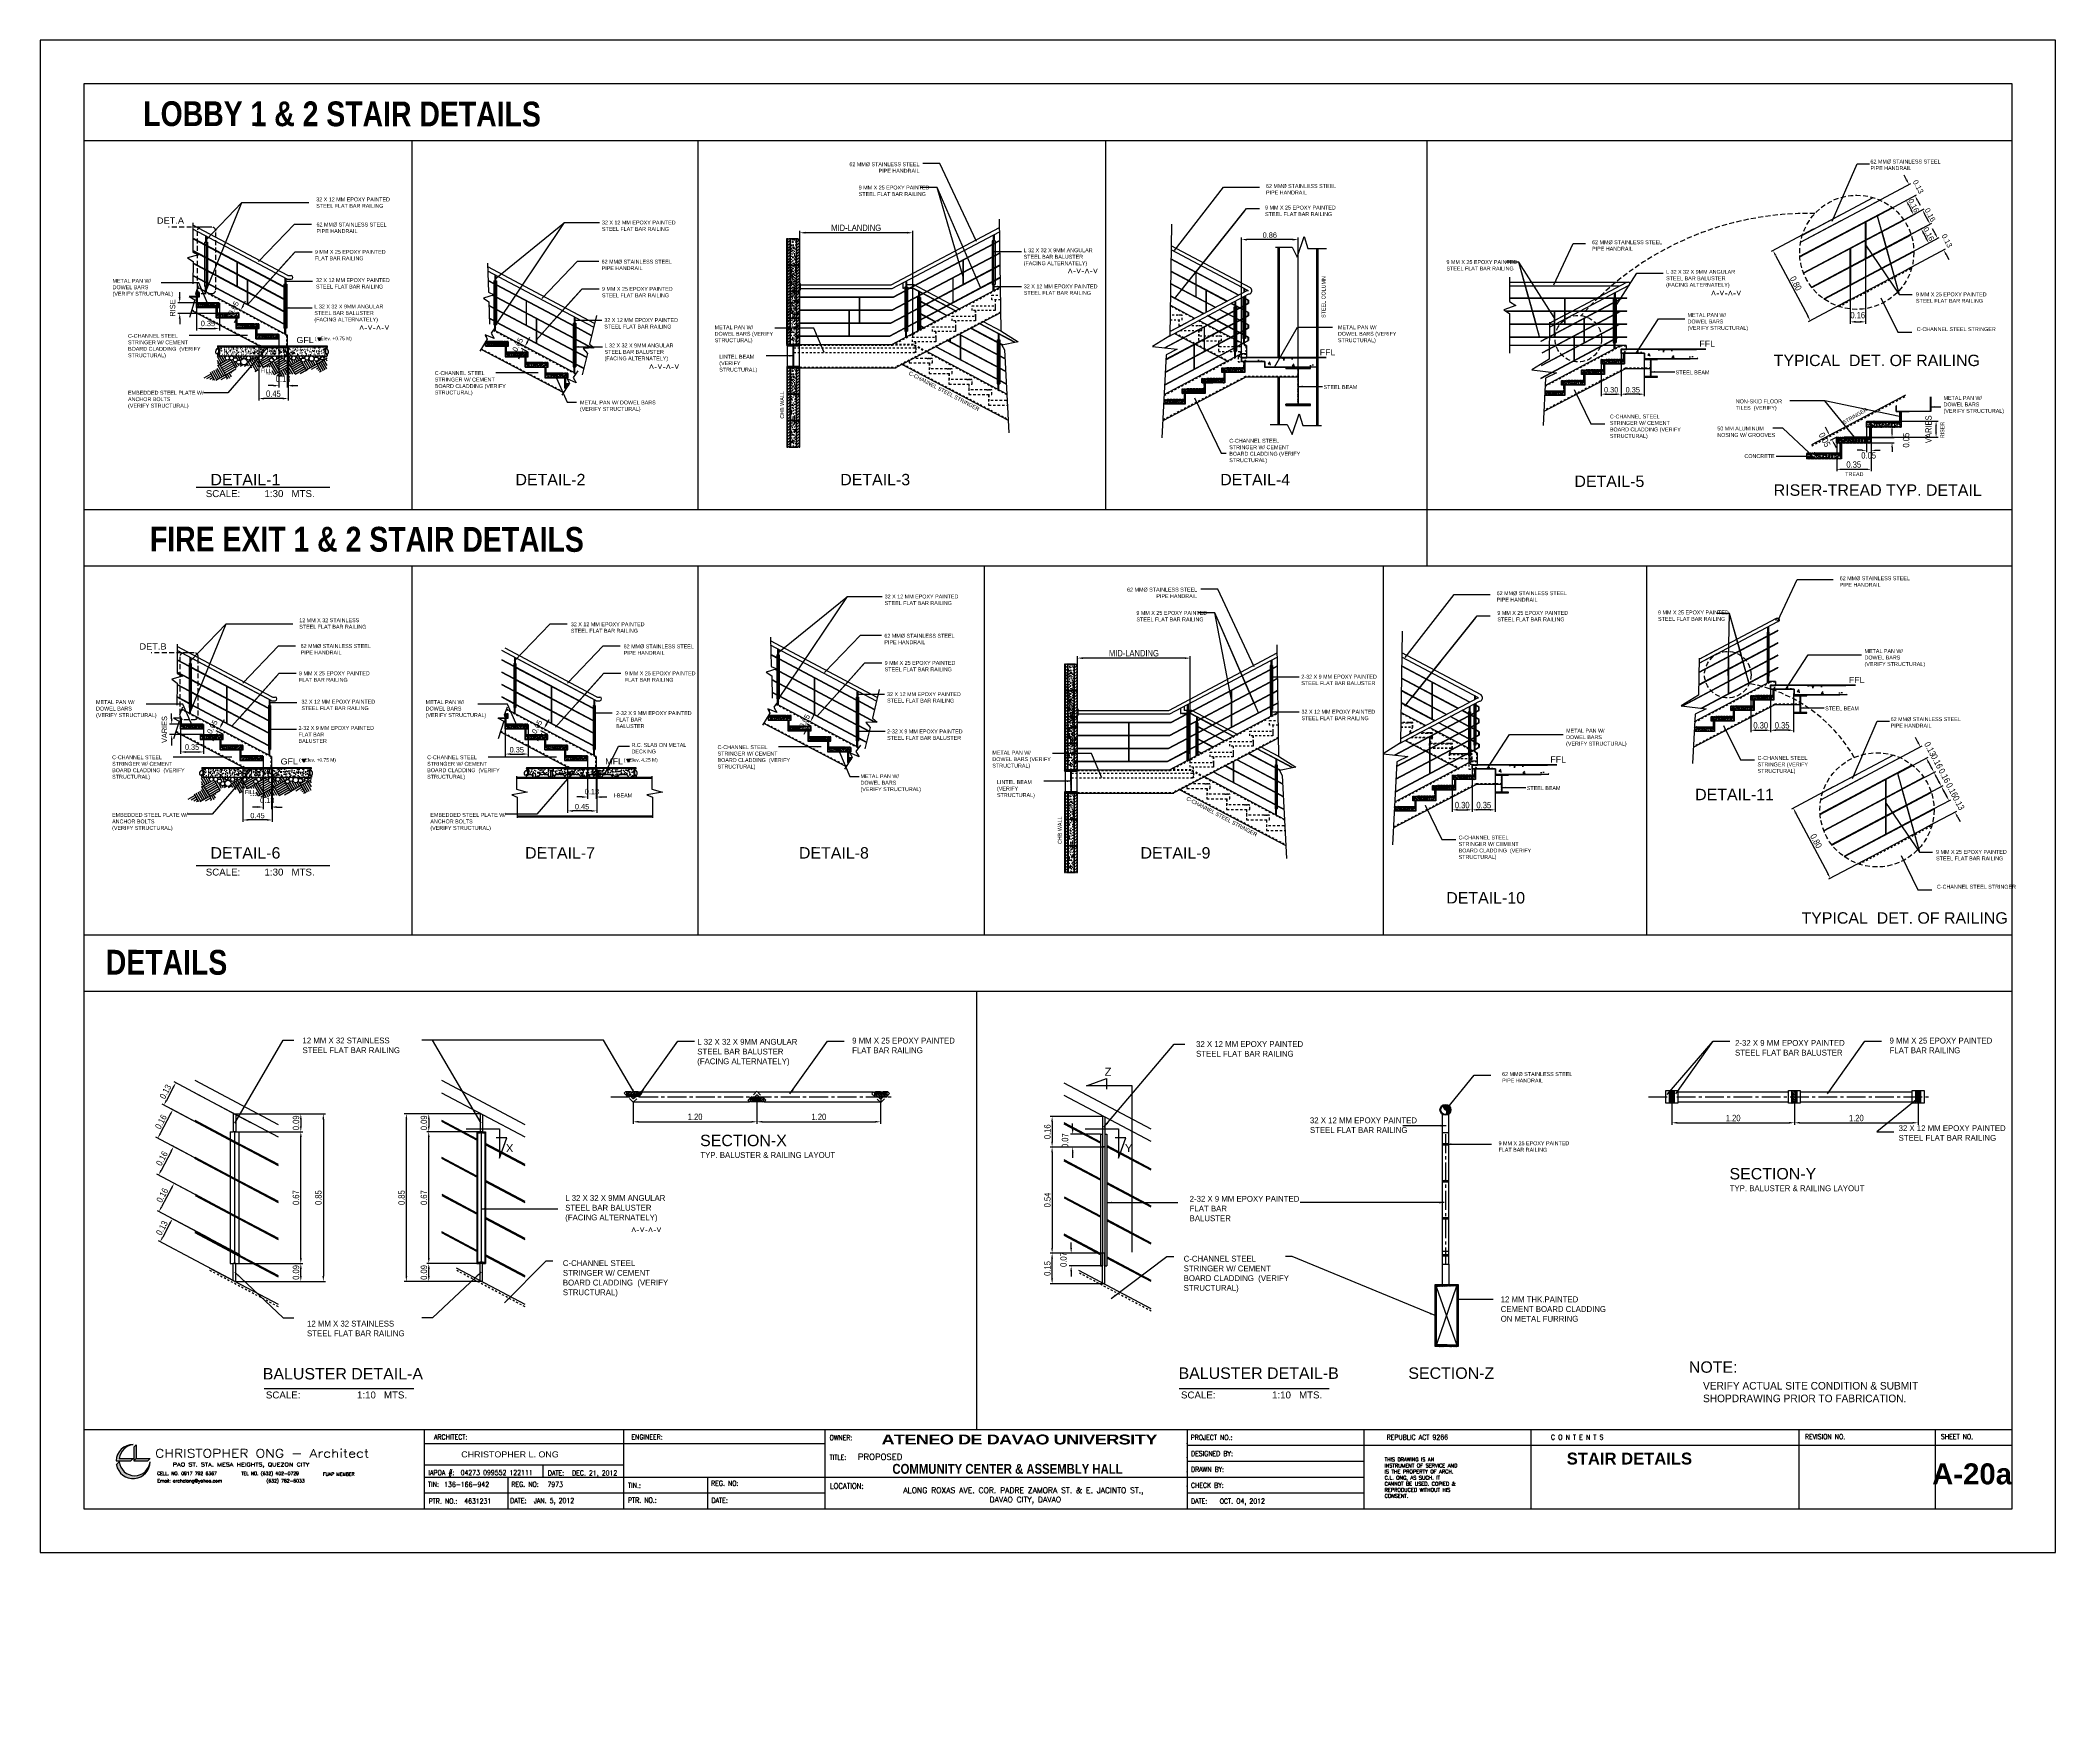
# Model space of a CAD drawing. Header units: millimetres. Extents: x 2148 to 2681, y 758 to 986.
# Drawn here: x 2579.9 to 2681.5, y 825.2 to 910 of the extents above; entities that cross this region are included whole.
import ezdxf
from ezdxf.enums import TextEntityAlignment as Align

# ---------------------------------------------------------------- set-up
doc = ezdxf.new("R2010")
doc.units = ezdxf.units.MM
for name, pattern in [('27-A-2-105-CD$0$27-A-2008-DD$0$LVL 5$0$xa-fp_t1_l05-09$0$HIDDEN2', [0.1875, 0.125, -0.0625]), ('27-A-2008-DD$0$LVL 11$0$xa-fp_t1_l11_39$0$HIDDEN2', [0.1875, 0.125, -0.0625]), ('27-A-2008-DD$0$LVL 5$0$HIDDEN', [0.375, 0.25, -0.125]), ('27-A-2008-DD$0$LVL 5$0$xa-fp_t1_l05-09$0$HIDDEN2', [0.1875, 0.125, -0.0625]), ('CENTER2', [28.575, 19.05, -3.175, 3.175, -3.175]), ('HIDDEN', [0.375, 0.25, -0.125])]:
    doc.linetypes.add(name, pattern=pattern)
doc.layers.add('0.3', color=160, linetype='Continuous', lineweight=30)
for name, color, linetype in [('1', 2, 'Continuous'), ('4CO', 4, 'Continuous'), ('A-Col', 6, 'Continuous'), ('A-DETAILS', 1, 'Continuous'), ('A-Hatch', 253, 'Continuous'), ('A-Stairs', 1, 'Continuous'), ('A-Wall', 4, 'Continuous'), ('A_BEAM', 2, 'HIDDEN'), ('A_TILES', 8, 'Continuous'), ("arch'l plan-pl", 8, 'Continuous'), ('D', 1, 'Continuous'), ('DIM', 20, 'Continuous'), ('HATCH', 8, 'Continuous'), ('p-boarder', 2, 'Continuous'), ('TEXT', 6, 'Continuous'), ('TITLE', 3, 'Continuous'), ('TXT1', 2, 'Continuous'), ('wall', 4, 'Continuous')]:
    doc.layers.add(name, color=color, linetype=linetype)
doc.styles.add('100', font='SIMPLEX.shx', dxfattribs={"height": 0.25})
doc.styles.add('ARIAL', font='arial.ttf')
doc.styles.add('ARIALNW', font='ARIALN.TTF')
doc.styles.add('MMTX$0$ESMX$0$X-OPTA1D', font='x-opta1d')
doc.styles.add('ROMANT', font='romant__.ttf')
doc.styles.add('SANSSERIFBOLD', font='SASB____.pfb', dxfattribs={"height": 0.6})
doc.styles.add('SMOOTHER', font='simplex_.ttf')
doc.styles.get("Standard").update_dxf_attribs({"font": 'arial.ttf'})
doc.styles.add('SWISS', font='swissl.ttf')
doc.dimstyles.new('DIM 10', dxfattribs={"dimtxt": 0.32, "dimasz": 0.27, "dimexe": 0.1, "dimexo": 0, "dimgap": 0.08, "dimtad": 1, "dimlfac": 0.1, "dimrnd": 0.005, "dimzin": 1, "dimdsep": 46, "dimtxsty": 'ARIALNW', "dimcen": 0.09, "dimclrd": 6, "dimclre": 6, "dimclrt": 13, "dimadec": 0, "dimazin": 0, "dimtfac": 1, "dimtofl": 0, "dimtmove": 2, "dimatfit": 3, "dimfxl": 1, "dimtolj": 1, "dimtzin": 0, "dimarcsym": 0})
doc.dimstyles.new('DIM 100', dxfattribs={"dimtxt": 0.2, "dimasz": 0.2, "dimexe": 0.1, "dimexo": 0, "dimgap": 0.05, "dimtad": 1, "dimzin": 0, "dimdsep": 46, "dimtxsty": 'ARIALNW', "dimcen": 0.09, "dimclrd": 6, "dimclre": 6, "dimclrt": 13, "dimadec": 0, "dimazin": 0, "dimtfac": 1, "dimtofl": 0, "dimtmove": 2, "dimatfit": 3, "dimfxl": 1, "dimtolj": 1, "dimtzin": 0, "dimarcsym": 0})
doc.dimstyles.new('DIM 20', dxfattribs={"dimtxt": 0.32, "dimasz": 0.27, "dimexe": 0.1, "dimexo": 0, "dimgap": 0.08, "dimtad": 1, "dimlfac": 0.2, "dimrnd": 0.005, "dimzin": 1, "dimdsep": 46, "dimtxsty": 'ARIALNW', "dimcen": 0.09, "dimclrd": 6, "dimclre": 6, "dimclrt": 13, "dimadec": 0, "dimazin": 0, "dimtfac": 1, "dimtofl": 0, "dimtmove": 2, "dimatfit": 3, "dimfxl": 1, "dimtolj": 1, "dimtzin": 0, "dimarcsym": 0})
doc.dimstyles.new('DIM 30', dxfattribs={"dimtxt": 0.32, "dimasz": 0.27, "dimexe": 0.1, "dimexo": 0, "dimgap": 0.08, "dimtad": 1, "dimlfac": 0.3, "dimrnd": 0.005, "dimzin": 1, "dimdsep": 46, "dimtxsty": 'ARIALNW', "dimcen": 0.09, "dimclrd": 6, "dimclre": 6, "dimclrt": 13, "dimadec": 0, "dimazin": 0, "dimtfac": 1, "dimtofl": 0, "dimtmove": 2, "dimatfit": 3, "dimfxl": 1, "dimtolj": 1, "dimtzin": 0, "dimarcsym": 0})
pattern_1 = [(50, (-6015.96139, -2065.2833), (0.1349516065, -0.01180673), [0.014111111, -0.155222222]), (355, (-6015.96139, -2065.2833), (-0.026105797, 0.141523439), [0.0112888889, -0.1241777777]), (100.451, (-6015.95015, -2065.28428), (0.1088462974, 0.129716065), [0.0119925926, -0.1319185184]), (46.1842, (-6015.9614, -2065.24567), (0.2007992893, -0.031142465), [0.0211666666, -0.232833333]), (96.6356, (-6015.94466, -2065.24826), (0.1758549883, 0.1832781894), [0.017988889, -0.1978777776]), (351.184, (-6015.9614, -2065.24567), (0.1758552634, 0.183277865), [0.0169333333, -0.1862666665]), (21, (-6015.94258, -2065.25508), (0.1123073183, -0.0757522359), [0.014111111, -0.155222222]), (326, (-6015.94258, -2065.25508), (0.0457792802, 0.1364355303), [0.0112888889, -0.1241777777]), (71.4514, (-6015.93322, -2065.26139), (0.1580862893, 0.0606835982), [0.0119925926, -0.1319185184]), (37.5, (-6015.96139, -2065.283297), (0.00228785426, 0.06263336207), [0, -0.1226725925, 0, -0.12605925913, 0, -0.124648148]), (7.5, (-6015.96139, -2065.2833), (0.04949604625, 0.0742078331), [0, -0.0718725925, 0, -0.11985037025, 0, -0.04750740736]), (327.5, (-6016.00335, -2065.283297), (0.1004374778, -0.00424351406), [0, -0.047037037, 0, -0.1467555554, 0, -0.19473333314]), (317.5, (-6016.02216, -2065.2833), (0.1097253194, 0.0188344378), [0, -0.0611481481, 0, -0.0974607406, 0, -0.13828888875])]
pattern_2 = [(50, (-6097.5805, -2024.6945), (1.21456446, -0.10626057), [0.127, -1.397]), (355, (-6097.5805, -2024.6945), (-0.23495217, 1.27371095), [0.1016, -1.1176]), (100.451, (-6097.4792, -2024.7033), (0.97961668, 1.16744459), [0.10793333, -1.18726667]), (46.1842, (-6097.5805, -2024.3558), (1.8071936, -0.28028219), [0.1905, -2.0955]), (96.6356, (-6097.4299, -2024.3791), (1.5826949, 1.6495037), [0.1619, -1.7809]), (351.184, (-6097.5805, -2024.3558), (1.58269737, 1.6495008), [0.1524, -1.6764]), (21, (-6097.4111, -2024.4405), (1.01076587, -0.68177012), [0.127, -1.397]), (326, (-6097.4111, -2024.4405), (0.41201352, 1.22791977), [0.1016, -1.1176]), (71.4514, (-6097.3269, -2024.4973), (1.4227766, 0.54615238), [0.10793333, -1.18726667]), (37.5, (-6097.58046, -2024.69446), (0.020590688, 0.56370026), [0, -1.104053333, 0, -1.134533333, 0, -1.121833333]), (7.5, (-6097.58046, -2024.69446), (0.445464417, 0.6678705), [0, -0.646853333, 0, -1.078653333, 0, -0.427566667]), (327.5, (-6097.95807, -2024.69446), (0.9039373, -0.038191627), [0, -0.423333333, 0, -1.3208, 0, -1.7526]), (317.5, (-6098.1274, -2024.69446), (0.987527876, 0.16950994), [0, -0.55033333, 0, -0.87714667, 0, -1.2446])]
pattern_3 = [(135, (5227.86471, 72.138482), (0.007353910524, 0.007353910524), []), (135, (5227.863376, 72.138482), (0.007353910524, 0.007353910524), [])]
pattern_4 = [(135, (5228.86471, 72.668785), (0.007353910524, 0.007353910524), []), (135, (5228.863376, 72.668785), (0.007353910524, 0.007353910524), [])]
pattern_5 = [(135, (5229.86471, 73.199088), (0.007353910524, 0.007353910524), []), (135, (5229.863376, 73.199088), (0.007353910524, 0.007353910524), [])]
pattern_6 = [(135, (5230.86471, 73.729391), (0.007353910524, 0.007353910524), []), (135, (5230.863376, 73.729391), (0.007353910524, 0.007353910524), [])]
pattern_7 = [(45, (1.418102, 74.887434), (-0.007353910524, 0.007353910524), []), (45, (1.419435, 74.887434), (-0.007353910524, 0.007353910524), [])]
pattern_8 = [(130, (11246.2442, -2063.06465), (-0.1349516065, -0.01180673), [0.014111111, -0.155222222]), (185, (11246.2442, -2063.06465), (0.026105797, 0.141523439), [0.0112888889, -0.1241777777]), (79.549, (11246.23296, -2063.06563), (-0.1088462974, 0.129716065), [0.0119925926, -0.1319185184]), (133.8158, (11246.2442, -2063.02702), (-0.2007992893, -0.031142465), [0.0211666666, -0.232833333]), (83.3644, (11246.22747, -2063.02961), (-0.1758549883, 0.1832781894), [0.017988889, -0.1978777776]), (188.816, (11246.2442, -2063.02702), (-0.1758552634, 0.183277865), [0.0169333333, -0.1862666665]), (159, (11246.22539, -2063.03643), (-0.1123073183, -0.0757522359), [0.014111111, -0.155222222]), (214, (11246.22539, -2063.03643), (-0.0457792802, 0.1364355303), [0.0112888889, -0.1241777777]), (108.5486, (11246.21603, -2063.04274), (-0.1580862893, 0.0606835982), [0.0119925926, -0.1319185184]), (142.5, (11246.244203, -2063.06465), (-0.00228785426, 0.06263336207), [0, -0.1226725925, 0, -0.12605925913, 0, -0.124648148]), (172.5, (11246.244203, -2063.06465), (-0.04949604625, 0.0742078331), [0, -0.0718725925, 0, -0.11985037025, 0, -0.04750740736]), (212.5, (11246.28616, -2063.06465), (-0.1004374778, -0.00424351406), [0, -0.047037037, 0, -0.1467555554, 0, -0.19473333314]), (222.5, (11246.304975, -2063.06465), (-0.1097253194, 0.0188344378), [0, -0.0611481481, 0, -0.0974607406, 0, -0.13828888875])]
pattern_9 = [(45, (-0.581898, 75.94804), (-0.007353910524, 0.007353910524), []), (45, (-0.580565, 75.94804), (-0.007353910524, 0.007353910524), [])]
pattern_10 = [(45, (-1.581898, 76.478343), (-0.007353910524, 0.007353910524), []), (45, (-1.580565, 76.478343), (-0.007353910524, 0.007353910524), [])]
pattern_11 = [(45, (-2.581898, 77.008646), (-0.007353910524, 0.007353910524), []), (45, (-2.580565, 77.008646), (-0.007353910524, 0.007353910524), [])]
pattern_12 = [(130, (11260.81959, -2065.02222), (-0.1349516065, -0.01180673), [0.014111111, -0.155222222]), (185, (11260.81959, -2065.02222), (0.026105797, 0.141523439), [0.0112888889, -0.1241777777]), (79.549, (11260.80834, -2065.02321), (-0.1088462974, 0.129716065), [0.0119925926, -0.1319185184]), (133.8158, (11260.81959, -2064.9846), (-0.2007992893, -0.031142465), [0.0211666666, -0.232833333]), (83.3644, (11260.80286, -2064.98719), (-0.1758549883, 0.1832781894), [0.017988889, -0.1978777776]), (188.816, (11260.8196, -2064.9846), (-0.1758552634, 0.183277865), [0.0169333333, -0.1862666665]), (159, (11260.80078, -2064.994), (-0.1123073183, -0.0757522359), [0.014111111, -0.155222222]), (214, (11260.80078, -2064.994), (-0.0457792802, 0.1364355303), [0.0112888889, -0.1241777777]), (108.5486, (11260.79142, -2065.00031), (-0.1580862893, 0.0606835982), [0.0119925926, -0.1319185184]), (142.5, (11260.81959, -2065.022224), (-0.00228785426, 0.06263336207), [0, -0.1226725925, 0, -0.12605925913, 0, -0.124648148]), (172.5, (11260.81959, -2065.022224), (-0.04949604625, 0.0742078331), [0, -0.0718725925, 0, -0.11985037025, 0, -0.04750740736]), (212.5, (11260.86155, -2065.022224), (-0.1004374778, -0.00424351406), [0, -0.047037037, 0, -0.1467555554, 0, -0.19473333314]), (222.5, (11260.88036, -2065.022224), (-0.1097253194, 0.0188344378), [0, -0.0611481481, 0, -0.0974607406, 0, -0.13828888875])]
pattern_13 = [(45, (13.993489, 73.990464), (-0.007353910524, 0.007353910524), []), (45, (13.994822, 73.990464), (-0.007353910524, 0.007353910524), [])]
pattern_14 = [(45, (14.993489, 73.460161), (-0.007353910524, 0.007353910524), []), (45, (14.994822, 73.460161), (-0.007353910524, 0.007353910524), [])]
pattern_15 = [(45, (15.993489, 72.929858), (-0.007353910524, 0.007353910524), []), (45, (15.994822, 72.929858), (-0.007353910524, 0.007353910524), [])]
pattern_16 = [(45, (16.993489, 72.399555), (-0.007353910524, 0.007353910524), []), (45, (16.994822, 72.399555), (-0.007353910524, 0.007353910524), [])]
pattern_17 = [(0, (1.562245, 0.987524), (0.00396875, 0.0079375), [0, -0.0079375])]
pattern_18 = [(50, (-6085.9525, -2045.2143), (1.21456446, -0.10626057), [0.127, -1.397]), (355, (-6085.9525, -2045.2143), (-0.23495217, 1.27371095), [0.1016, -1.1176]), (100.451, (-6085.8512, -2045.2232), (0.97961668, 1.16744459), [0.10793333, -1.18726667]), (46.1842, (-6085.9525, -2044.8757), (1.8071936, -0.28028219), [0.1905, -2.0955]), (96.6356, (-6085.8019, -2044.899), (1.5826949, 1.6495037), [0.1619, -1.7809]), (351.184, (-6085.9525, -2044.8757), (1.58269737, 1.6495008), [0.1524, -1.6764]), (21, (-6085.7831, -2044.9603), (1.01076587, -0.68177012), [0.127, -1.397]), (326, (-6085.7831, -2044.9603), (0.41201352, 1.22791977), [0.1016, -1.1176]), (71.4514, (-6085.6989, -2045.0171), (1.4227766, 0.54615238), [0.10793333, -1.18726667]), (37.5, (-6085.95246, -2045.21432), (0.020590688, 0.56370026), [0, -1.104053333, 0, -1.134533333, 0, -1.121833333]), (7.5, (-6085.95246, -2045.2143), (0.445464417, 0.6678705), [0, -0.646853333, 0, -1.078653333, 0, -0.427566667]), (327.5, (-6086.33007, -2045.21432), (0.9039373, -0.038191627), [0, -0.423333333, 0, -1.3208, 0, -1.7526]), (317.5, (-6086.4994, -2045.2143), (0.987527876, 0.16950994), [0, -0.55033333, 0, -0.87714667, 0, -1.2446])]
pattern_19 = [(50, (-6070.9085, -2041.2016), (1.21456446, -0.10626057), [0.127, -1.397]), (355, (-6070.9085, -2041.2016), (-0.23495217, 1.27371095), [0.1016, -1.1176]), (100.451, (-6070.8073, -2041.2105), (0.97961668, 1.16744459), [0.10793333, -1.18726667]), (46.1842, (-6070.9085, -2040.863), (1.8071936, -0.28028219), [0.1905, -2.0955]), (96.6356, (-6070.7579, -2040.8863), (1.5826949, 1.6495037), [0.1619, -1.7809]), (351.184, (-6070.9085, -2040.863), (1.58269737, 1.6495008), [0.1524, -1.6764]), (21, (-6070.7391, -2040.9476), (1.01076587, -0.68177012), [0.127, -1.397]), (326, (-6070.7391, -2040.9476), (0.41201352, 1.22791977), [0.1016, -1.1176]), (71.4514, (-6070.6549, -2041.0044), (1.4227766, 0.54615238), [0.10793333, -1.18726667]), (37.5, (-6070.90848, -2041.2016), (0.020590688, 0.56370026), [0, -1.104053333, 0, -1.134533333, 0, -1.121833333]), (7.5, (-6070.9085, -2041.2016), (0.445464417, 0.6678705), [0, -0.646853333, 0, -1.078653333, 0, -0.427566667]), (327.5, (-6071.2861, -2041.2016), (0.9039373, -0.038191627), [0, -0.423333333, 0, -1.3208, 0, -1.7526]), (317.5, (-6071.4554, -2041.2016), (0.987527876, 0.16950994), [0, -0.55033333, 0, -0.87714667, 0, -1.2446])]
pattern_20 = [(130, (11261.81057, -2084.30246), (-0.1349516065, -0.01180673), [0.014111111, -0.155222222]), (185, (11261.81057, -2084.30246), (0.026105797, 0.141523439), [0.0112888889, -0.1241777777]), (79.549, (11261.79932, -2084.30344), (-0.1088462974, 0.129716065), [0.0119925926, -0.1319185184]), (133.8158, (11261.81057, -2084.26483), (-0.2007992893, -0.031142465), [0.0211666666, -0.232833333]), (83.3644, (11261.79383, -2084.26742), (-0.1758549883, 0.1832781894), [0.017988889, -0.1978777776]), (188.816, (11261.81057, -2084.26483), (-0.1758552634, 0.183277865), [0.0169333333, -0.1862666665]), (159, (11261.79175, -2084.27423), (-0.1123073183, -0.0757522359), [0.014111111, -0.155222222]), (214, (11261.79175, -2084.27423), (-0.0457792802, 0.1364355303), [0.0112888889, -0.1241777777]), (108.5486, (11261.78239, -2084.28055), (-0.1580862893, 0.0606835982), [0.0119925926, -0.1319185184]), (142.5, (11261.810565, -2084.302456), (-0.00228785426, 0.06263336207), [0, -0.1226725925, 0, -0.12605925913, 0, -0.124648148]), (172.5, (11261.810565, -2084.302456), (-0.04949604625, 0.0742078331), [0, -0.0718725925, 0, -0.11985037025, 0, -0.04750740736]), (212.5, (11261.85252, -2084.302456), (-0.1004374778, -0.00424351406), [0, -0.047037037, 0, -0.1467555554, 0, -0.19473333314]), (222.5, (11261.87134, -2084.30246), (-0.1097253194, 0.0188344378), [0, -0.0611481481, 0, -0.0974607406, 0, -0.13828888875])]
pattern_21 = [(45, (14.984463, 54.710232), (-0.007353910524, 0.007353910524), []), (45, (14.985797, 54.710232), (-0.007353910524, 0.007353910524), [])]
pattern_22 = [(45, (15.984463, 54.179929), (-0.007353910524, 0.007353910524), []), (45, (15.985797, 54.179929), (-0.007353910524, 0.007353910524), [])]
pattern_23 = [(45, (16.984463, 53.649626), (-0.007353910524, 0.007353910524), []), (45, (16.985797, 53.649626), (-0.007353910524, 0.007353910524), [])]
pattern_24 = [(45, (17.984463, 53.119323), (-0.007353910524, 0.007353910524), []), (45, (17.985797, 53.119323), (-0.007353910524, 0.007353910524), [])]
pattern_25 = [(130, (11245.44406, -2084.30246), (-0.1349516065, -0.01180673), [0.014111111, -0.155222222]), (185, (11245.44406, -2084.30246), (0.026105797, 0.141523439), [0.0112888889, -0.1241777777]), (79.549, (11245.43281, -2084.30344), (-0.1088462974, 0.129716065), [0.0119925926, -0.1319185184]), (133.8158, (11245.44406, -2084.26483), (-0.2007992893, -0.031142465), [0.0211666666, -0.232833333]), (83.3644, (11245.42733, -2084.26742), (-0.1758549883, 0.1832781894), [0.017988889, -0.1978777776]), (188.816, (11245.44406, -2084.26483), (-0.1758552634, 0.183277865), [0.0169333333, -0.1862666665]), (159, (11245.42525, -2084.27423), (-0.1123073183, -0.0757522359), [0.014111111, -0.155222222]), (214, (11245.42525, -2084.27423), (-0.0457792802, 0.1364355303), [0.0112888889, -0.1241777777]), (108.5486, (11245.41589, -2084.28055), (-0.1580862893, 0.0606835982), [0.0119925926, -0.1319185184]), (142.5, (11245.44406, -2084.302456), (-0.00228785426, 0.06263336207), [0, -0.1226725925, 0, -0.12605925913, 0, -0.124648148]), (172.5, (11245.44406, -2084.302456), (-0.04949604625, 0.0742078331), [0, -0.0718725925, 0, -0.11985037025, 0, -0.04750740736]), (212.5, (11245.486017, -2084.302456), (-0.1004374778, -0.00424351406), [0, -0.047037037, 0, -0.1467555554, 0, -0.19473333314]), (222.5, (11245.50483, -2084.30246), (-0.1097253194, 0.0188344378), [0, -0.0611481481, 0, -0.0974607406, 0, -0.13828888875])]
pattern_26 = [(45, (-1.382041, 54.710232), (-0.007353910524, 0.007353910524), []), (45, (-1.380708, 54.710232), (-0.007353910524, 0.007353910524), [])]
pattern_27 = [(45, (0.617959, 53.649626), (-0.007353910524, 0.007353910524), []), (45, (0.619292, 53.649626), (-0.007353910524, 0.007353910524), [])]
pattern_28 = [(45, (1.617959, 53.119323), (-0.007353910524, 0.007353910524), []), (45, (1.619292, 53.119323), (-0.007353910524, 0.007353910524), [])]
pattern_29 = [(130, (11275.07479, -2083.87091), (-0.1349516065, -0.01180673), [0.014111111, -0.155222222]), (185, (11275.07479, -2083.87091), (0.026105797, 0.141523439), [0.0112888889, -0.1241777777]), (79.549, (11275.06355, -2083.87189), (-0.1088462974, 0.129716065), [0.0119925926, -0.1319185184]), (133.8158, (11275.0748, -2083.83328), (-0.2007992893, -0.031142465), [0.0211666666, -0.232833333]), (83.3644, (11275.05806, -2083.83587), (-0.1758549883, 0.1832781894), [0.017988889, -0.1978777776]), (188.816, (11275.0748, -2083.83328), (-0.1758552634, 0.183277865), [0.0169333333, -0.1862666665]), (159, (11275.05598, -2083.84269), (-0.1123073183, -0.0757522359), [0.014111111, -0.155222222]), (214, (11275.05598, -2083.84269), (-0.0457792802, 0.1364355303), [0.0112888889, -0.1241777777]), (108.5486, (11275.04662, -2083.849), (-0.1580862893, 0.0606835982), [0.0119925926, -0.1319185184]), (142.5, (11275.074792, -2083.87091), (-0.00228785426, 0.06263336207), [0, -0.1226725925, 0, -0.12605925913, 0, -0.124648148]), (172.5, (11275.07479, -2083.87091), (-0.04949604625, 0.0742078331), [0, -0.0718725925, 0, -0.11985037025, 0, -0.04750740736]), (212.5, (11275.11675, -2083.87091), (-0.1004374778, -0.00424351406), [0, -0.047037037, 0, -0.1467555554, 0, -0.19473333314]), (222.5, (11275.13556, -2083.87091), (-0.1097253194, 0.0188344378), [0, -0.0611481481, 0, -0.0974607406, 0, -0.13828888875])]
pattern_30 = [(45, (28.248691, 55.14178), (-0.007353910524, 0.007353910524), []), (45, (28.250024, 55.14178), (-0.007353910524, 0.007353910524), [])]
pattern_31 = [(45, (31.248691, 53.550871), (-0.007353910524, 0.007353910524), []), (45, (31.250024, 53.550871), (-0.007353910524, 0.007353910524), [])]
pattern_32 = [(50, (1e-12, 3e-13), (0.303641115, -0.026565143), [0.03175, -0.34925]), (355, (1e-12, 3e-13), (-0.058738043, 0.318427738), [0.0254, -0.2794]), (100.451, (0.0253, -0.0022), (0.24490417, 0.291861146), [0.026983333, -0.296816667]), (46.1842, (1e-12, 0.08467), (0.4517984, -0.070070547), [0.047625, -0.523875]), (96.6356, (0.03765, 0.07883), (0.395673724, 0.41237593), [0.040475, -0.445225]), (351.184, (1e-12, 0.08467), (0.39567434, 0.4123752), [0.0381, -0.4191]), (21, (0.04233, 0.0635), (0.252691466, -0.17044253), [0.03175, -0.34925]), (326, (0.04233, 0.0635), (0.10300338, 0.306979944), [0.0254, -0.2794]), (71.4514, (0.0634, 0.0493), (0.35569415, 0.136538096), [0.026983333, -0.296816667]), (37.5, (1e-12, 3e-13), (0.005147672, 0.140925065), [0, -0.276013333, 0, -0.283633333, 0, -0.280458333]), (7.5, (1e-12, 3e-13), (0.111366104, 0.166967625), [0, -0.161713333, 0, -0.269663333, 0, -0.106891667]), (327.5, (-0.0944, 3e-13), (0.2259843253, -0.0095479067), [0, -0.105833333, 0, -0.3302, 0, -0.43815]), (317.5, (-0.13674, 3e-13), (0.246881969, 0.042377485), [0, -0.137583333, 0, -0.219286667, 0, -0.31115])]
pattern_33 = [(50, (-6005.33339, -2086.33347), (0.1349516065, -0.01180673), [0.014111111, -0.155222222]), (355, (-6005.33339, -2086.33347), (-0.026105797, 0.141523439), [0.0112888889, -0.1241777777]), (100.451, (-6005.32214, -2086.33445), (0.1088462974, 0.129716065), [0.0119925926, -0.1319185184]), (46.1842, (-6005.33339, -2086.29584), (0.2007992893, -0.031142465), [0.0211666666, -0.232833333]), (96.6356, (-6005.31665, -2086.29843), (0.1758549883, 0.1832781894), [0.017988889, -0.1978777776]), (351.184, (-6005.33339, -2086.29584), (0.1758552634, 0.183277865), [0.0169333333, -0.1862666665]), (21, (-6005.31457, -2086.30524), (0.1123073183, -0.0757522359), [0.014111111, -0.155222222]), (326, (-6005.31457, -2086.30524), (0.0457792802, 0.1364355303), [0.0112888889, -0.1241777777]), (71.4514, (-6005.30521, -2086.31156), (0.1580862893, 0.0606835982), [0.0119925926, -0.1319185184]), (37.5, (-6005.333387, -2086.333467), (0.00228785426, 0.06263336207), [0, -0.1226725925, 0, -0.12605925913, 0, -0.124648148]), (7.5, (-6005.33339, -2086.33347), (0.04949604625, 0.0742078331), [0, -0.0718725925, 0, -0.11985037025, 0, -0.04750740736]), (327.5, (-6005.375344, -2086.333467), (0.1004374778, -0.00424351406), [0, -0.047037037, 0, -0.1467555554, 0, -0.19473333314]), (317.5, (-6005.39416, -2086.33347), (0.1097253194, 0.0188344378), [0, -0.0611481481, 0, -0.0974607406, 0, -0.13828888875])]
pattern_34 = [(135, (5239.492714, 51.618615), (0.007353910524, 0.007353910524), []), (135, (5239.491381, 51.618615), (0.007353910524, 0.007353910524), [])]
pattern_35 = [(135, (5240.492714, 52.148918), (0.007353910524, 0.007353910524), []), (135, (5240.491381, 52.148918), (0.007353910524, 0.007353910524), [])]
pattern_36 = [(135, (5241.492714, 52.679221), (0.007353910524, 0.007353910524), []), (135, (5241.491381, 52.679221), (0.007353910524, 0.007353910524), [])]
pattern_37 = [(50, (-6078.4436, -2024.2671), (1.21456446, -0.10626057), [0.127, -1.397]), (355, (-6078.4436, -2024.2671), (-0.23495217, 1.27371095), [0.1016, -1.1176]), (100.451, (-6078.3424, -2024.2759), (0.97961668, 1.16744459), [0.10793333, -1.18726667]), (46.1842, (-6078.4436, -2023.9284), (1.8071936, -0.28028219), [0.1905, -2.0955]), (96.6356, (-6078.293, -2023.9518), (1.5826949, 1.6495037), [0.1619, -1.7809]), (351.184, (-6078.4436, -2023.9284), (1.58269737, 1.6495008), [0.1524, -1.6764]), (21, (-6078.2743, -2024.0131), (1.01076587, -0.68177012), [0.127, -1.397]), (326, (-6078.2743, -2024.0131), (0.41201352, 1.22791977), [0.1016, -1.1176]), (71.4514, (-6078.1901, -2024.0699), (1.4227766, 0.54615238), [0.10793333, -1.18726667]), (37.5, (-6078.44364, -2024.26707), (0.020590688, 0.56370026), [0, -1.104053333, 0, -1.134533333, 0, -1.121833333]), (7.5, (-6078.44364, -2024.2671), (0.445464417, 0.6678705), [0, -0.646853333, 0, -1.078653333, 0, -0.427566667]), (327.5, (-6078.82126, -2024.26707), (0.9039373, -0.038191627), [0, -0.423333333, 0, -1.3208, 0, -1.7526]), (317.5, (-6078.9906, -2024.2671), (0.987527876, 0.16950994), [0, -0.55033333, 0, -0.87714667, 0, -1.2446])]
pattern_38 = [(50, (-5990.28941, -2082.32075), (0.1349516065, -0.01180673), [0.014111111, -0.155222222]), (355, (-5990.28941, -2082.32075), (-0.026105797, 0.141523439), [0.0112888889, -0.1241777777]), (100.451, (-5990.27816, -2082.32173), (0.1088462974, 0.129716065), [0.0119925926, -0.1319185184]), (46.1842, (-5990.28941, -2082.28312), (0.2007992893, -0.031142465), [0.0211666666, -0.232833333]), (96.6356, (-5990.27268, -2082.28571), (0.1758549883, 0.1832781894), [0.017988889, -0.1978777776]), (351.184, (-5990.2894, -2082.28312), (0.1758552634, 0.183277865), [0.0169333333, -0.1862666665]), (21, (-5990.27059, -2082.29252), (0.1123073183, -0.0757522359), [0.014111111, -0.155222222]), (326, (-5990.2706, -2082.29252), (0.0457792802, 0.1364355303), [0.0112888889, -0.1241777777]), (71.4514, (-5990.26124, -2082.29884), (0.1580862893, 0.0606835982), [0.0119925926, -0.1319185184]), (37.5, (-5990.28941, -2082.320747), (0.00228785426, 0.06263336207), [0, -0.1226725925, 0, -0.12605925913, 0, -0.124648148]), (7.5, (-5990.28941, -2082.32075), (0.04949604625, 0.0742078331), [0, -0.0718725925, 0, -0.11985037025, 0, -0.04750740736]), (327.5, (-5990.331366, -2082.320747), (0.1004374778, -0.00424351406), [0, -0.047037037, 0, -0.1467555554, 0, -0.19473333314]), (317.5, (-5990.35018, -2082.32075), (0.1097253194, 0.0188344378), [0, -0.0611481481, 0, -0.0974607406, 0, -0.13828888875])]
pattern_39 = [(135, (5254.536693, 55.631335), (0.007353910524, 0.007353910524), []), (135, (5254.53536, 55.631335), (0.007353910524, 0.007353910524), [])]
pattern_40 = [(135, (5255.536693, 56.161638), (0.007353910524, 0.007353910524), []), (135, (5255.53536, 56.161638), (0.007353910524, 0.007353910524), [])]
pattern_41 = [(135, (5256.536693, 56.691941), (0.007353910524, 0.007353910524), []), (135, (5256.53536, 56.691941), (0.007353910524, 0.007353910524), [])]
pattern_42 = [(0, (15.561403, -20.446957), (0.00396875, 0.0079375), [0, -0.0079375])]
pattern_43 = [(50, (-5997.82644, -2065.38622), (0.1349516065, -0.01180673), [0.014111111, -0.155222222]), (355, (-5997.82644, -2065.38622), (-0.026105797, 0.141523439), [0.0112888889, -0.1241777777]), (100.451, (-5997.8152, -2065.3872), (0.1088462974, 0.129716065), [0.0119925926, -0.1319185184]), (46.1842, (-5997.82644, -2065.34859), (0.2007992893, -0.031142465), [0.0211666666, -0.232833333]), (96.6356, (-5997.8097, -2065.35118), (0.1758549883, 0.1832781894), [0.017988889, -0.1978777776]), (351.184, (-5997.82644, -2065.34859), (0.1758552634, 0.183277865), [0.0169333333, -0.1862666665]), (21, (-5997.80763, -2065.358), (0.1123073183, -0.0757522359), [0.014111111, -0.155222222]), (326, (-5997.80763, -2065.358), (0.0457792802, 0.1364355303), [0.0112888889, -0.1241777777]), (71.4514, (-5997.79827, -2065.36431), (0.1580862893, 0.0606835982), [0.0119925926, -0.1319185184]), (37.5, (-5997.82644, -2065.386217), (0.00228785426, 0.06263336207), [0, -0.1226725925, 0, -0.12605925913, 0, -0.124648148]), (7.5, (-5997.82644, -2065.38622), (0.04949604625, 0.0742078331), [0, -0.0718725925, 0, -0.11985037025, 0, -0.04750740736]), (327.5, (-5997.8684, -2065.386217), (0.1004374778, -0.00424351406), [0, -0.047037037, 0, -0.1467555554, 0, -0.19473333314]), (317.5, (-5997.88721, -2065.38622), (0.1097253194, 0.0188344378), [0, -0.0611481481, 0, -0.0974607406, 0, -0.13828888875])]
pattern_44 = [(135, (5246.999661, 72.565865), (0.007353910524, 0.007353910524), []), (135, (5246.998328, 72.565865), (0.007353910524, 0.007353910524), [])]
pattern_45 = [(135, (5247.999661, 73.096168), (0.007353910524, 0.007353910524), []), (135, (5247.998328, 73.096168), (0.007353910524, 0.007353910524), [])]
pattern_46 = [(135, (5248.999661, 73.626471), (0.007353910524, 0.007353910524), []), (135, (5248.998328, 73.626471), (0.007353910524, 0.007353910524), [])]
pattern_47 = [(45, (1e-12, 0.916941), (-0.007353910524, 0.007353910524), []), (45, (0.001333, 0.916941), (-0.007353910524, 0.007353910524), [])]
pattern_48 = [(45, (7.535168, -16.017589), (-0.007353910524, 0.007353910524), []), (45, (7.536501, -16.017589), (-0.007353910524, 0.007353910524), [])]
pattern_49 = [(45, (1e-12, 0.089067), (-0.03367596045, 0.03367596045), []), (45, (0.02245, 0.089067), (-0.03367596045, 0.03367596045), [])]

# ---------------------------------------------------------------- blocks, each defined once
blk = doc.blocks.new('A$C1DB67A09')
at = {"layer": 'TXT1'}
h = blk.add_hatch(color=256, dxfattribs=at)
h.paths.add_polyline_path([(11.97, -78.06), (11.97, -78.04, 0.40452), (11.11, -78.87), (11.85, -78.87), (11.97, -78.75), (11.27, -78.75, -0.356433)])
h.paths.add_polyline_path([(12.13, -78.06, 0.001156), (12.12, -78.06), (12.01, -78.17), (12.01, -78.87), (12.13, -78.75)])
h.paths.add_polyline_path([(12.82, -78.76, 0.001156), (12.82, -78.75), (12.13, -78.75), (12.01, -78.87), (12.71, -78.87)])
h.paths.add_polyline_path([(11.27, -78.91), (11.12, -79.06, 0.908127), (12.82, -78.91), (12.82, -78.91, -0.904132)])
for p in [(74.01, -78.08, 0), (74.01, -78.88, 0), (74.01, -79.68, 0), (74.01, -80.48, 0)]:
    blk.add_point(p)
at = {"layer": 'D', "ltscale": 0.5}
blk.add_line((102.81, -77.28, 0), (102.81, -81.28, 0), dxfattribs=at)
at = {"layer": 'Defpoints', "ltscale": 0.5, "elevation": 0}
blk.add_lwpolyline([(7.29, -83.48), (108.89, -83.48), (108.89, -7.28), (7.29, -7.28)], close=True, dxfattribs=at)
at = {"layer": 'p-boarder', "ltscale": 0.5}
for p, q in [((26.64, -77.28, 0), (26.64, -81.28, 0)), ((26.64, -77.99, 0), (46.84, -77.99, 0)), ((36.7, -77.28, 0), (36.7, -81.28, 0)), ((36.7, -77.28, 0), (36.7, -81.28, 0)), ((46.84, -77.28, 0), (46.84, -81.28, 0)), ((65.1, -77.28, 0), (65.1, -81.28, 0)), ((65.1, -78.08, 0), (106.69, -78.08, 0)), ((74.01, -77.28, 0), (74.01, -81.28, 0)), ((74.01, -77.28, 0), (74.01, -81.28, 0)), ((82.43, -77.28, 0), (82.43, -81.28, 0)), ((95.95, -77.28, 0), (95.95, -81.28, 0)), ((26.64, -79.07, 0), (36.7, -79.07, 0)), ((65.1, -78.88, 0), (74.01, -78.88, 0)), ((26.64, -79.68, 0), (74.01, -79.68, 0)), ((40.93, -79.68, 0), (40.93, -81.28, 0)), ((26.64, -80.48, 0), (46.84, -80.48, 0)), ((65.1, -80.48, 0), (74.01, -80.48, 0))]:
    blk.add_line(p, q, dxfattribs=at)
at = {"layer": 'TXT1'}
for p, q in [((12.12, -78.06, 0), (12.01, -78.17, 0)), ((12.01, -78.17, 0), (12.01, -78.87, 0)), ((12.13, -78.05, 0), (12.13, -78.75, 0)), ((11.11, -78.87, 0), (11.85, -78.87, 0)), ((11.27, -78.91, 0), (11.12, -79.06, 0)), ((11.27, -78.75, 0), (11.97, -78.75, 0)), ((11.97, -78.75, 0), (11.85, -78.87, 0)), ((12.13, -78.75, 0), (12.01, -78.87, 0)), ((12.01, -78.87, 0), (12.71, -78.87, 0)), ((12.13, -78.75, 0), (12.83, -78.75, 0)), ((12.82, -78.76, 0), (12.71, -78.87, 0))]:
    blk.add_line(p, q, dxfattribs=at)
for centre, radius, start, end in [((11.97, -78.9, 0), 0.858, 89.7845, 177.8817), ((12.05, -78.83, 0), 0.78, 95.7645, 174.2355), ((11.97, -78.9, 0), 0.858, 190.5293, 359.503), ((12.05, -78.83, 0), 0.78, 185.7645, 354.2355)]:
    blk.add_arc(centre, radius, start, end, dxfattribs=at)
at = {"layer": 'wall', "color": 16, "linetype": 'ByBlock', "ltscale": 1.5}
blk.add_line((9.49, -77.28, 0), (106.69, -77.28, 0), dxfattribs=at)
at = {"layer": 'wall', "ltscale": 0.5}
for p, q in [((32.63, -79.07, 0), (32.63, -79.68, 0)), ((30.86, -79.68, 0), (30.86, -81.28, 0))]:
    blk.add_line(p, q, dxfattribs=at)
at = {"layer": 'wall', "color": 16, "linetype": 'ByBlock', "ltscale": 1.5, "elevation": 0}
blk.add_lwpolyline([(9.49, -81.28), (106.69, -81.28), (106.69, -9.48), (9.49, -9.48)], close=True, dxfattribs=at)
at = {"layer": 'wall', "linetype": 'ByBlock'}
for p in [(65.1, -77.99, 0), (65.1, -78.7, 0), (65.1, -79.42, 0), (65.1, -80.13, 0)]:
    blk.add_point(p, dxfattribs=at)
at = {"color": 4, "style": 'ROMANT', "width": 1.003484}
blk.add_text('CHRISTOPHER ONG - Architect', height=0.4151, dxfattribs=at).set_placement((13.08, -78.69, 0), (23.87, -78.69, 0), align=Align.FIT)
at = {"color": 3, "style": 'ROMANT'}
for s, height, width, p in [(' PAO ST. STA. MESA HEIGHTS, QUEZON CITY', 0.1827, 1.3, (13.81, -79.14, 0)), ('CELL. NO. 0917 792 6367   ', 0.1661, 1.001604, (13.18, -79.58, 0)), ('Email: archclong@yahoo.com', 0.1661, 1.001604, (13.19, -79.95, 0)), ('TEL NO. (632) 402-0729', 0.1661, 1.001604, (17.42, -79.58, 0)), ('(632) 782-6033', 0.1661, 1.001604, (18.69, -79.95, 0)), ('FUAP MEMBER', 0.1661, 1.001604, (21.54, -79.61, 0))]:
    blk.add_text(s, height=height, dxfattribs=dict(at, width=width)).set_placement(p)
at = {"color": 4, "style": 'MMTX$0$ESMX$0$X-OPTA1D', "width": 1.1}
blk.add_text('CHRISTOPHER L. ONG', height=0.3054, dxfattribs=at).set_placement((30.97, -78.69, 0), align=Align.CENTER)
at = {"layer": '4CO', "attachment_point": 5}
for s, insert, char_height, width, style in [('{\\fTechnicBold|b0|i0|c2|p2;\\W1.6;\\T0.95;ATENEO DE DAVAO UNIVERSITY}', (56.64, -77.79, 0), 0.4983, 18.3325, 'ROMANT'), ('PROPOSED', (49.63, -78.66, 0), 0.313, 6.0702, '100'), ('{\\fTechnicBold|b0|i0|c2|p2;\\H0.91x;COMMUNITY CENTER & ASSEMBLY HALL}', (56.05, -79.27, 0), 0.5476, 16.0476, 'ROMANT')]:
    blk.add_mtext(s, dxfattribs=dict(at, insert=insert, char_height=char_height, width=width, style=style))
at = {"layer": 'TITLE', "style": 'SMOOTHER', "width": 0.9}
for s, height, p in [('ARCHITECT:', 0.253, (27.98, -77.66, 0)), ('ENGINEER:', 0.253, (37.88, -77.66, 0)), ('REPUBLIC ACT 9266', 0.2534, (76.71, -77.67, 0)), ('C O N T E N T S', 0.2534, (84.77, -77.67, 0))]:
    blk.add_text(s, height=height, dxfattribs=at).set_placement(p, align=Align.MIDDLE)
for s, height, p in [('OWNER:', 0.253, (47.08, -77.82, 0)), ('OWNER:', 0.253, (47.08, -77.82, 0)), ('PROJECT NO.:', 0.2534, (65.28, -77.81, 0)), ('REVISION NO.', 0.2534, (96.25, -77.77, 0)), ('SHEET NO.', 0.253, (103.11, -77.77, 0)), ('TITLE:', 0.253, (47.08, -78.81, 0)), ('TITLE:', 0.253, (47.08, -78.81, 0)), ('DESIGNED BY:', 0.2534, (65.3, -78.62, 0)), ('DRAWN BY:', 0.253, (65.3, -79.42, 0)), ('TIN:', 0.253, (26.84, -80.17, 0)), ('IAPOA #:', 0.253, (26.86, -79.58, 0)), ('136-166-942', 0.2534, (27.65, -80.18, 0)), ('04273 099552 122111', 0.2534, (28.48, -79.58, 0)), ('REG. NO:', 0.253, (31.04, -80.17, 0)), ('7973', 0.253, (32.86, -80.18, 0)), ('DATE:', 0.253, (32.88, -79.6, 0)), ('DEC. 21, 2012', 0.2534, (34.1, -79.6, 0)), ('TIN.:  ', 0.253, (36.92, -80.23, 0)), ('REG. NO:', 0.253, (41.11, -80.12, 0)), ('LOCATION: ', 0.282, (47.1, -80.27, 0)), ('CHECK BY:', 0.253, (65.3, -80.22, 0)), ('PTR. NO.:', 0.253, (26.87, -81.02, 0)), ('4631231', 0.253, (28.66, -81.02, 0)), ('DATE:', 0.253, (30.98, -80.99, 0)), ('JAN. 5, 2012', 0.2534, (32.17, -80.99, 0)), ('PTR. NO.: ', 0.253, (36.92, -80.97, 0)), ('DATE:', 0.253, (41.13, -80.98, 0)), ('DATE:', 0.253, (65.3, -81.02, 0)), ('OCT. O4, 2012', 0.2534, (66.75, -81.02, 0))]:
    blk.add_text(s, height=height, dxfattribs=at).set_placement(p)
at = {"layer": 'TITLE', "style": 'SMOOTHER'}
for s, insert, char_height, width, attachment_point in [('THIS DRAWING IS AN INSTRUMENT OF SERVICE AND IS THE PROPERTY OF ARCH. C.L. ONG, AS SUCH. IT CANNOT BE USED. COPIED & REPRODUCED WITHOUT HIS CONSENT.', (75.06, -78.7, 0), 0.184, 4.102, 1), ('ALONG ROXAS AVE. COR. PADRE ZAMORA ST. & E. JACINTO ST.,  DAVAO CITY, DAVAO', (56.95, -80.62, 0), 0.2816, 14.5035, 5)]:
    blk.add_mtext(s, dxfattribs=dict(at, insert=insert, char_height=char_height, width=width, attachment_point=attachment_point))
blk = doc.blocks.new('*D2865')
at = {"layer": 'A-Wall', "color": 6, "lineweight": -2, "transparency": 16777216}
for p, q in [((2640.41, 894.07), (2640.41, 900.1)), ((2642.99, 900), (2640.68, 900)), ((2643.26, 893.57), (2643.26, 900.1))]:
    blk.add_line(p, q, dxfattribs=at)
at = {"layer": 'A-Wall', "color": 6, "transparency": 16777216}
for points in [[(2640.68, 900.04), (2640.68, 899.95), (2640.41, 900)], [(2642.99, 900.04), (2642.99, 899.95), (2643.26, 900)]]:
    blk.add_solid(points, dxfattribs=at)
at = {"layer": 'Defpoints', "color": 0, "transparency": 16777216}
for p in [(2640.41, 900), (2640.41, 894.07, 0), (2643.26, 893.57)]:
    blk.add_point(p, dxfattribs=at)
at = {"layer": 'A-Wall', "color": 13, "transparency": 16777216, "insert": (2641.83, 900.22), "char_height": 0.27, "attachment_point": 5, "style": 'ARIALNW'}
blk.add_mtext('\\A1;0.86', dxfattribs=at)
blk = doc.blocks.new('*D2866')
at = {"layer": 'A-Wall', "color": 6, "lineweight": -2, "transparency": 16777216}
for p, q in [((2586.88, 897.08), (2586.88, 897.35)), ((2588.86, 896.81), (2586.78, 896.81)), ((2588.83, 896.28), (2586.78, 896.28)), ((2586.88, 896.01), (2586.88, 895.74))]:
    blk.add_line(p, q, dxfattribs=at)
at = {"layer": 'A-Wall', "color": 6, "transparency": 16777216}
for points in [[(2586.83, 897.08), (2586.92, 897.08), (2586.88, 896.81)], [(2586.83, 896.01), (2586.92, 896.01), (2586.88, 896.28)]]:
    blk.add_solid(points, dxfattribs=at)
at = {"layer": 'Defpoints', "color": 0, "transparency": 16777216}
for p in [(2586.88, 896.28), (2588.83, 896.28, 0), (2588.86, 896.81, 0)]:
    blk.add_point(p, dxfattribs=at)
at = {"layer": 'A-Wall', "color": 13, "transparency": 16777216, "insert": (2586.52, 896.55), "char_height": 0.27, "attachment_point": 5, "rotation": 90, "style": 'ARIALNW'}
blk.add_mtext('\\A1;RISE', dxfattribs=at)
blk = doc.blocks.new('*D2867')
at = {"layer": 'A-Wall', "color": 6, "lineweight": -2, "transparency": 16777216}
for p, q in [((2587.72, 896.81), (2587.72, 895.42)), ((2588.88, 896.8), (2588.88, 895.42)), ((2587.99, 895.52), (2588.61, 895.52))]:
    blk.add_line(p, q, dxfattribs=at)
at = {"layer": 'A-Wall', "color": 6, "transparency": 16777216}
for points in [[(2587.99, 895.56), (2587.99, 895.47), (2587.72, 895.52)], [(2588.61, 895.56), (2588.61, 895.47), (2588.88, 895.52)]]:
    blk.add_solid(points, dxfattribs=at)
at = {"layer": 'Defpoints', "color": 0, "transparency": 16777216}
for p in [(2587.72, 896.81), (2588.88, 896.8, 0), (2588.88, 895.52)]:
    blk.add_point(p, dxfattribs=at)
at = {"layer": 'A-Wall', "color": 13, "transparency": 16777216, "insert": (2588.3, 895.77), "char_height": 0.27, "attachment_point": 5, "style": 'ARIALNW'}
blk.add_mtext('\\A1;0.35', dxfattribs=at)
blk = doc.blocks.new('*D2868')
at = {"layer": 'A-Wall', "color": 6, "lineweight": -2, "transparency": 16777216}
for p, q in [((2591.88, 895.19), (2591.88, 892.54)), ((2592.3, 895.19), (2592.3, 892.54)), ((2591.61, 892.64), (2591.34, 892.64)), ((2592.57, 892.64), (2592.84, 892.64))]:
    blk.add_line(p, q, dxfattribs=at)
at = {"layer": 'A-Wall', "color": 6, "transparency": 16777216}
for points in [[(2591.61, 892.68), (2591.61, 892.59), (2591.88, 892.64)], [(2592.57, 892.68), (2592.57, 892.59), (2592.3, 892.64)]]:
    blk.add_solid(points, dxfattribs=at)
at = {"layer": 'Defpoints', "color": 0, "transparency": 16777216}
for p in [(2591.88, 895.19, 0), (2592.3, 895.19, 0), (2591.88, 892.64)]:
    blk.add_point(p, dxfattribs=at)
at = {"layer": 'A-Wall', "color": 13, "transparency": 16777216, "insert": (2592.09, 892.98), "char_height": 0.32, "attachment_point": 5, "style": 'ARIALNW'}
blk.add_mtext('\\A1;0.13', dxfattribs=at)
blk = doc.blocks.new('*D2869')
at = {"layer": 'A-Wall', "color": 6, "lineweight": -2, "transparency": 16777216}
for p, q in [((2590.86, 894.55), (2590.86, 891.89)), ((2592.34, 894.55), (2592.34, 891.89)), ((2592.07, 891.99), (2591.13, 891.99))]:
    blk.add_line(p, q, dxfattribs=at)
at = {"layer": 'A-Wall', "color": 6, "transparency": 16777216}
for points in [[(2591.13, 892.03), (2591.13, 891.94), (2590.86, 891.99)], [(2592.07, 892.03), (2592.07, 891.94), (2592.34, 891.99)]]:
    blk.add_solid(points, dxfattribs=at)
at = {"layer": 'Defpoints', "color": 0, "transparency": 16777216}
for p in [(2590.86, 894.55, 0), (2592.34, 894.55, 0), (2590.86, 891.99)]:
    blk.add_point(p, dxfattribs=at)
at = {"layer": 'A-Wall', "color": 13, "transparency": 16777216, "insert": (2591.6, 892.23), "char_height": 0.32, "attachment_point": 5, "style": 'ARIALNW'}
blk.add_mtext('\\A1;0.45', dxfattribs=at)
blk = doc.blocks.new('*D2870')
at = {"layer": 'A-Wall', "color": 6, "lineweight": -2, "transparency": 16777216}
for p, q in [((2589.88, 896.28), (2589.79, 896.33)), ((2589.95, 896.43), (2589.87, 896.48)), ((2590.08, 896.67), (2590.2, 896.91)), ((2589.75, 896.05), (2589.63, 895.81))]:
    blk.add_line(p, q, dxfattribs=at)
at = {"layer": 'A-Wall', "color": 6, "transparency": 16777216}
for points in [[(2589.71, 896.07), (2589.79, 896.02), (2589.88, 896.28)], [(2590.04, 896.69), (2590.12, 896.65), (2589.95, 896.43)]]:
    blk.add_solid(points, dxfattribs=at)
at = {"layer": 'Defpoints', "color": 0, "transparency": 16777216}
for p in [(2589.88, 896.28, 0), (2589.95, 896.43), (2589.95, 896.43)]:
    blk.add_point(p, dxfattribs=at)
at = {"layer": 'A-Wall', "color": 13, "transparency": 16777216, "insert": (2589.59, 896.54), "char_height": 0.27, "attachment_point": 5, "rotation": 62.3451, "style": 'ARIALNW'}
blk.add_mtext('\\A1;0.05', dxfattribs=at)
blk = doc.blocks.new('*D2871')
at = {"layer": 'A-Wall', "color": 6, "lineweight": -2, "transparency": 16777216}
for p, q in [((2604.08, 894.22), (2603.95, 893.98)), ((2604.45, 894.33), (2604.11, 894.51)), ((2604.53, 894.47), (2604.19, 894.65)), ((2604.41, 894.85), (2604.53, 895.08))]:
    blk.add_line(p, q, dxfattribs=at)
at = {"layer": 'A-Wall', "color": 6, "transparency": 16777216}
for points in [[(2604.04, 894.24), (2604.12, 894.2), (2604.2, 894.46)], [(2604.37, 894.87), (2604.45, 894.82), (2604.28, 894.61)]]:
    blk.add_solid(points, dxfattribs=at)
at = {"layer": 'Defpoints', "color": 0, "transparency": 16777216}
for p in [(2604.28, 894.61), (2604.45, 894.33, 0), (2604.53, 894.47, 0)]:
    blk.add_point(p, dxfattribs=at)
at = {"layer": 'A-Wall', "color": 13, "transparency": 16777216, "insert": (2603.92, 894.7), "char_height": 0.27, "attachment_point": 5, "rotation": 62.0629, "style": 'ARIALNW'}
blk.add_mtext('\\A1;0.05', dxfattribs=at)
blk = doc.blocks.new('*D2872')
at = {"layer": 'A-Wall', "color": 6, "lineweight": -2, "transparency": 16777216}
for p, q in [((2618.14, 894.64), (2618.14, 900.44)), ((2623.56, 900.34), (2618.41, 900.34)), ((2623.83, 895.07), (2623.83, 900.44))]:
    blk.add_line(p, q, dxfattribs=at)
at = {"layer": 'A-Wall', "color": 6, "transparency": 16777216}
for points in [[(2618.41, 900.39), (2618.41, 900.3), (2618.14, 900.34)], [(2623.56, 900.39), (2623.56, 900.3), (2623.83, 900.34)]]:
    blk.add_solid(points, dxfattribs=at)
at = {"layer": 'Defpoints', "color": 0, "transparency": 16777216}
for p in [(2618.14, 900.34), (2618.14, 894.64, 0), (2623.83, 895.07, 0)]:
    blk.add_point(p, dxfattribs=at)
at = {"layer": 'A-Wall', "color": 13, "transparency": 16777216, "insert": (2620.98, 900.59), "char_height": 0.32, "attachment_point": 5, "style": 'ARIALNW'}
blk.add_mtext('\\A1;MID-LANDING', dxfattribs=at)
blk = doc.blocks.new('*D2873')
at = {"layer": 'A-Wall', "color": 6, "lineweight": -2, "transparency": 16777216}
for p, q in [((2586.47, 875.85), (2586.47, 876.12)), ((2588.06, 875.58), (2586.37, 875.58)), ((2588.03, 875.05), (2586.37, 875.05)), ((2586.47, 874.78), (2586.47, 874.51))]:
    blk.add_line(p, q, dxfattribs=at)
at = {"layer": 'A-Wall', "color": 6, "transparency": 16777216}
for points in [[(2586.43, 875.85), (2586.52, 875.85), (2586.47, 875.58)], [(2586.43, 874.78), (2586.52, 874.78), (2586.47, 875.05)]]:
    blk.add_solid(points, dxfattribs=at)
at = {"layer": 'Defpoints', "color": 0, "transparency": 16777216}
for p in [(2586.47, 875.05), (2588.03, 875.05, 0), (2588.06, 875.58, 0)]:
    blk.add_point(p, dxfattribs=at)
at = {"layer": 'A-Wall', "color": 13, "transparency": 16777216, "insert": (2586.11, 875.31), "char_height": 0.27, "attachment_point": 5, "rotation": 90, "style": 'ARIALNW'}
blk.add_mtext('\\A1;VARIES', dxfattribs=at)
blk = doc.blocks.new('*D2874')
at = {"layer": 'A-Wall', "color": 6, "lineweight": -2, "transparency": 16777216}
for p, q in [((2586.92, 875.58), (2586.92, 874.08)), ((2588.08, 875.56), (2588.08, 874.08)), ((2587.19, 874.18), (2587.81, 874.18))]:
    blk.add_line(p, q, dxfattribs=at)
at = {"layer": 'A-Wall', "color": 6, "transparency": 16777216}
for points in [[(2587.19, 874.22), (2587.19, 874.13), (2586.92, 874.18)], [(2587.81, 874.22), (2587.81, 874.13), (2588.08, 874.18)]]:
    blk.add_solid(points, dxfattribs=at)
at = {"layer": 'Defpoints', "color": 0, "transparency": 16777216}
for p in [(2586.92, 875.58), (2588.08, 875.56, 0), (2588.08, 874.18)]:
    blk.add_point(p, dxfattribs=at)
at = {"layer": 'A-Wall', "color": 13, "transparency": 16777216, "insert": (2587.5, 874.42), "char_height": 0.28, "attachment_point": 5, "style": 'ARIALNW'}
blk.add_mtext('\\A1;0.35', dxfattribs=at)
blk = doc.blocks.new('*D2875')
at = {"layer": 'A-Wall', "color": 6, "lineweight": -2, "transparency": 16777216}
for p, q in [((2591.08, 873.95), (2591.08, 871.3)), ((2591.5, 873.95), (2591.5, 871.3)), ((2590.81, 871.4), (2590.54, 871.4)), ((2591.77, 871.4), (2592.04, 871.4))]:
    blk.add_line(p, q, dxfattribs=at)
at = {"layer": 'A-Wall', "color": 6, "transparency": 16777216}
for points in [[(2590.81, 871.45), (2590.81, 871.36), (2591.08, 871.4)], [(2591.77, 871.45), (2591.77, 871.36), (2591.5, 871.4)]]:
    blk.add_solid(points, dxfattribs=at)
at = {"layer": 'Defpoints', "color": 0, "transparency": 16777216}
for p in [(2591.08, 873.95, 0), (2591.5, 873.95, 0), (2591.08, 871.4)]:
    blk.add_point(p, dxfattribs=at)
at = {"layer": 'A-Wall', "color": 13, "transparency": 16777216, "insert": (2591.29, 871.74), "char_height": 0.27, "attachment_point": 5, "style": 'ARIALNW'}
blk.add_mtext('\\A1;0.13', dxfattribs=at)
blk = doc.blocks.new('*D2876')
at = {"layer": 'A-Wall', "color": 6, "lineweight": -2, "transparency": 16777216}
for p, q in [((2590.06, 873.31), (2590.06, 870.65)), ((2591.54, 873.31), (2591.54, 870.65)), ((2591.27, 870.75), (2590.33, 870.75))]:
    blk.add_line(p, q, dxfattribs=at)
at = {"layer": 'A-Wall', "color": 6, "transparency": 16777216}
for points in [[(2590.33, 870.8), (2590.33, 870.71), (2590.06, 870.75)], [(2591.27, 870.8), (2591.27, 870.71), (2591.54, 870.75)]]:
    blk.add_solid(points, dxfattribs=at)
at = {"layer": 'Defpoints', "color": 0, "transparency": 16777216}
for p in [(2590.06, 873.31, 0), (2591.54, 873.31, 0), (2590.06, 870.75)]:
    blk.add_point(p, dxfattribs=at)
at = {"layer": 'A-Wall', "color": 13, "transparency": 16777216, "insert": (2590.8, 870.97), "char_height": 0.27, "attachment_point": 5, "style": 'ARIALNW'}
blk.add_mtext('\\A1;0.45', dxfattribs=at)
blk = doc.blocks.new('*D2877')
at = {"layer": 'A-Wall', "color": 6, "lineweight": -2, "transparency": 16777216}
for p, q in [((2589, 875.58), (2589.13, 875.82)), ((2588.67, 874.96), (2588.55, 874.72)), ((2589.08, 875.05), (2588.71, 875.24)), ((2589.15, 875.19), (2588.79, 875.39))]:
    blk.add_line(p, q, dxfattribs=at)
at = {"layer": 'A-Wall', "color": 6, "transparency": 16777216}
for points in [[(2588.63, 874.98), (2588.71, 874.93), (2588.8, 875.19)], [(2588.96, 875.6), (2589.04, 875.56), (2588.88, 875.34)]]:
    blk.add_solid(points, dxfattribs=at)
at = {"layer": 'Defpoints', "color": 0, "transparency": 16777216}
for p in [(2588.88, 875.34), (2589.08, 875.05, 0), (2589.15, 875.19, 0)]:
    blk.add_point(p, dxfattribs=at)
at = {"layer": 'A-Wall', "color": 13, "transparency": 16777216, "insert": (2588.52, 875.44), "char_height": 0.27, "attachment_point": 5, "rotation": 62.0629, "style": 'ARIALNW'}
blk.add_mtext('\\A1;0.05', dxfattribs=at)
blk = doc.blocks.new('*D2878')
at = {"layer": 'A-Wall', "color": 6, "lineweight": -2, "transparency": 16777216}
for p, q in [((2607.44, 873.95), (2607.44, 871.81)), ((2607.87, 873.95), (2607.87, 871.81)), ((2607.17, 871.91), (2606.9, 871.91)), ((2608.14, 871.91), (2608.41, 871.91))]:
    blk.add_line(p, q, dxfattribs=at)
at = {"layer": 'A-Wall', "color": 6, "transparency": 16777216}
for points in [[(2607.17, 871.95), (2607.17, 871.86), (2607.44, 871.91)], [(2608.14, 871.95), (2608.14, 871.86), (2607.87, 871.91)]]:
    blk.add_solid(points, dxfattribs=at)
at = {"layer": 'Defpoints', "color": 0, "transparency": 16777216}
for p in [(2607.44, 873.95, 0), (2607.87, 873.95, 0), (2607.44, 871.91)]:
    blk.add_point(p, dxfattribs=at)
at = {"layer": 'A-Wall', "color": 13, "transparency": 16777216, "insert": (2607.66, 872.18), "char_height": 0.27, "attachment_point": 5, "style": 'ARIALNW'}
blk.add_mtext('\\A1;0.13', dxfattribs=at)
blk = doc.blocks.new('*D2879')
at = {"layer": 'A-Wall', "color": 6, "lineweight": -2, "transparency": 16777216}
for p, q in [((2606.43, 873.31), (2606.43, 871.11)), ((2607.9, 873.31), (2607.9, 871.11)), ((2607.63, 871.21), (2606.7, 871.21))]:
    blk.add_line(p, q, dxfattribs=at)
at = {"layer": 'A-Wall', "color": 6, "transparency": 16777216}
for points in [[(2606.7, 871.25), (2606.7, 871.16), (2606.43, 871.21)], [(2607.63, 871.25), (2607.63, 871.16), (2607.9, 871.21)]]:
    blk.add_solid(points, dxfattribs=at)
at = {"layer": 'Defpoints', "color": 0, "transparency": 16777216}
for p in [(2606.43, 873.31, 0), (2607.9, 873.31, 0), (2606.43, 871.21)]:
    blk.add_point(p, dxfattribs=at)
at = {"layer": 'A-Wall', "color": 13, "transparency": 16777216, "insert": (2607.16, 871.42), "char_height": 0.27, "attachment_point": 5, "style": 'ARIALNW'}
blk.add_mtext('\\A1;0.45', dxfattribs=at)
blk = doc.blocks.new('*D2880')
at = {"layer": 'A-Wall', "color": 6, "lineweight": -2, "transparency": 16777216}
for p, q in [((2605.37, 875.58), (2605.5, 875.82)), ((2605.04, 874.96), (2604.91, 874.72)), ((2605.44, 875.05), (2605.08, 875.24)), ((2605.52, 875.19), (2605.15, 875.39))]:
    blk.add_line(p, q, dxfattribs=at)
at = {"layer": 'A-Wall', "color": 6, "transparency": 16777216}
for points in [[(2605, 874.98), (2605.08, 874.93), (2605.16, 875.19)], [(2605.33, 875.6), (2605.41, 875.56), (2605.24, 875.34)]]:
    blk.add_solid(points, dxfattribs=at)
at = {"layer": 'Defpoints', "color": 0, "transparency": 16777216}
for p in [(2605.24, 875.34), (2605.44, 875.05, 0), (2605.52, 875.19, 0)]:
    blk.add_point(p, dxfattribs=at)
at = {"layer": 'A-Wall', "color": 13, "transparency": 16777216, "insert": (2604.89, 875.44), "char_height": 0.27, "attachment_point": 5, "rotation": 62.0629, "style": 'ARIALNW'}
blk.add_mtext('\\A1;0.05', dxfattribs=at)
blk = doc.blocks.new('*D2881')
at = {"layer": 'A-Wall', "color": 6, "lineweight": -2, "transparency": 16777216}
for p, q in [((2603.29, 875.58), (2603.29, 873.97)), ((2604.44, 875.56), (2604.44, 873.97)), ((2603.56, 874.07), (2604.17, 874.07))]:
    blk.add_line(p, q, dxfattribs=at)
at = {"layer": 'A-Wall', "color": 6, "transparency": 16777216}
for points in [[(2603.56, 874.12), (2603.56, 874.03), (2603.29, 874.07)], [(2604.17, 874.12), (2604.17, 874.03), (2604.44, 874.07)]]:
    blk.add_solid(points, dxfattribs=at)
at = {"layer": 'Defpoints', "color": 0, "transparency": 16777216}
for p in [(2603.29, 875.58, 0), (2604.44, 875.56, 0), (2604.44, 874.07)]:
    blk.add_point(p, dxfattribs=at)
at = {"layer": 'A-Wall', "color": 13, "transparency": 16777216, "insert": (2603.87, 874.29), "char_height": 0.27, "attachment_point": 5, "style": 'ARIALNW'}
blk.add_mtext('\\A1;0.35', dxfattribs=at)
blk = doc.blocks.new('*D2882')
at = {"layer": 'A-Wall', "color": 6, "lineweight": -2, "transparency": 16777216}
for p, q in [((2618.79, 875.93), (2618.92, 876.17)), ((2618.46, 875.3), (2618.34, 875.06)), ((2618.71, 875.48), (2618.5, 875.59)), ((2618.79, 875.63), (2618.58, 875.74))]:
    blk.add_line(p, q, dxfattribs=at)
at = {"layer": 'A-Wall', "color": 6, "transparency": 16777216}
for points in [[(2618.75, 875.95), (2618.83, 875.91), (2618.67, 875.69)], [(2618.42, 875.32), (2618.5, 875.28), (2618.59, 875.54)]]:
    blk.add_solid(points, dxfattribs=at)
at = {"layer": 'Defpoints', "color": 0, "transparency": 16777216}
for p in [(2618.67, 875.69), (2618.71, 875.48, 0), (2618.79, 875.63, 0)]:
    blk.add_point(p, dxfattribs=at)
at = {"layer": 'A-Wall', "color": 13, "transparency": 16777216, "insert": (2618.38, 875.73), "char_height": 0.27, "attachment_point": 5, "rotation": 62.0629, "style": 'ARIALNW'}
blk.add_mtext('\\A1;0.05', dxfattribs=at)
blk = doc.blocks.new('*D2883')
at = {"layer": 'A-Wall', "color": 6, "lineweight": -2, "transparency": 16777216}
for p, q in [((2652.03, 873.31), (2652.03, 871.16)), ((2653.2, 873.12), (2653.2, 871.16)), ((2652.93, 871.26), (2652.3, 871.26))]:
    blk.add_line(p, q, dxfattribs=at)
at = {"layer": 'A-Wall', "color": 6, "transparency": 16777216}
for points in [[(2652.3, 871.31), (2652.3, 871.22), (2652.03, 871.26)], [(2652.93, 871.31), (2652.93, 871.22), (2653.2, 871.26)]]:
    blk.add_solid(points, dxfattribs=at)
at = {"layer": 'Defpoints', "color": 0, "transparency": 16777216}
for p in [(2652.03, 873.31, 0), (2653.2, 873.12, 0), (2652.03, 871.26)]:
    blk.add_point(p, dxfattribs=at)
at = {"layer": 'A-Wall', "color": 13, "transparency": 16777216, "insert": (2652.62, 871.5), "char_height": 0.32, "attachment_point": 5, "style": 'ARIALNW'}
blk.add_mtext('\\A1;0.35', dxfattribs=at)
blk = doc.blocks.new('*D2884')
at = {"layer": 'A-Wall', "color": 6, "lineweight": -2, "transparency": 16777216}
for p, q in [((2651.03, 873.02), (2651.03, 871.16)), ((2652.03, 872.73), (2652.03, 871.16)), ((2651.3, 871.26), (2651.76, 871.26))]:
    blk.add_line(p, q, dxfattribs=at)
at = {"layer": 'A-Wall', "color": 6, "transparency": 16777216}
for points in [[(2651.3, 871.31), (2651.3, 871.22), (2651.03, 871.26)], [(2651.76, 871.31), (2651.76, 871.22), (2652.03, 871.26)]]:
    blk.add_solid(points, dxfattribs=at)
at = {"layer": 'Defpoints', "color": 0, "transparency": 16777216}
for p in [(2651.03, 873.02, 0), (2652.03, 872.73), (2652.03, 871.26)]:
    blk.add_point(p, dxfattribs=at)
at = {"layer": 'A-Wall', "color": 13, "transparency": 16777216, "insert": (2651.53, 871.5), "char_height": 0.32, "attachment_point": 5, "style": 'ARIALNW'}
blk.add_mtext('\\A1;0.30', dxfattribs=at)
blk = doc.blocks.new('*D2885')
at = {"layer": 'A-Wall', "color": 6, "lineweight": -2, "transparency": 16777216}
for p, q in [((2667.08, 877.33), (2667.08, 875.17)), ((2668.24, 877.13), (2668.24, 875.17)), ((2667.97, 875.27), (2667.35, 875.27))]:
    blk.add_line(p, q, dxfattribs=at)
at = {"layer": 'A-Wall', "color": 6, "transparency": 16777216}
for points in [[(2667.35, 875.32), (2667.35, 875.23), (2667.08, 875.27)], [(2667.97, 875.32), (2667.97, 875.23), (2668.24, 875.27)]]:
    blk.add_solid(points, dxfattribs=at)
at = {"layer": 'Defpoints', "color": 0, "transparency": 16777216}
for p in [(2667.08, 877.33, 0), (2668.24, 877.13, 0), (2667.08, 875.27)]:
    blk.add_point(p, dxfattribs=at)
at = {"layer": 'A-Wall', "color": 13, "transparency": 16777216, "insert": (2667.66, 875.52), "char_height": 0.32, "attachment_point": 5, "style": 'ARIALNW'}
blk.add_mtext('\\A1;0.35', dxfattribs=at)
blk = doc.blocks.new('*D2886')
at = {"layer": 'A-Wall', "color": 6, "lineweight": -2, "transparency": 16777216}
for p, q in [((2666.08, 877.03), (2666.08, 875.17)), ((2667.08, 876.74), (2667.08, 875.17)), ((2666.35, 875.27), (2666.81, 875.27))]:
    blk.add_line(p, q, dxfattribs=at)
at = {"layer": 'A-Wall', "color": 6, "transparency": 16777216}
for points in [[(2666.35, 875.32), (2666.35, 875.23), (2666.08, 875.27)], [(2666.81, 875.32), (2666.81, 875.23), (2667.08, 875.27)]]:
    blk.add_solid(points, dxfattribs=at)
at = {"layer": 'Defpoints', "color": 0, "transparency": 16777216}
for p in [(2666.08, 877.03, 0), (2667.08, 876.74), (2667.08, 875.27)]:
    blk.add_point(p, dxfattribs=at)
at = {"layer": 'A-Wall', "color": 13, "transparency": 16777216, "insert": (2666.58, 875.52), "char_height": 0.32, "attachment_point": 5, "style": 'ARIALNW'}
blk.add_mtext('\\A1;0.30', dxfattribs=at)
blk = doc.blocks.new('*D2887')
at = {"layer": 'A-Wall', "color": 6, "lineweight": -2, "transparency": 16777216}
for p, q in [((2659.54, 894.26), (2659.54, 892.11)), ((2660.71, 894.07), (2660.71, 892.11)), ((2660.44, 892.21), (2659.81, 892.21))]:
    blk.add_line(p, q, dxfattribs=at)
at = {"layer": 'A-Wall', "color": 6, "transparency": 16777216}
for points in [[(2659.81, 892.25), (2659.81, 892.16), (2659.54, 892.21)], [(2660.44, 892.25), (2660.44, 892.16), (2660.71, 892.21)]]:
    blk.add_solid(points, dxfattribs=at)
at = {"layer": 'Defpoints', "color": 0, "transparency": 16777216}
for p in [(2659.54, 894.26, 0), (2660.71, 894.07, 0), (2659.54, 892.21)]:
    blk.add_point(p, dxfattribs=at)
at = {"layer": 'A-Wall', "color": 13, "transparency": 16777216, "insert": (2660.13, 892.43), "char_height": 0.27, "attachment_point": 5, "style": 'ARIALNW'}
blk.add_mtext('\\A1;0.35', dxfattribs=at)
blk = doc.blocks.new('*D2888')
at = {"layer": 'A-Wall', "color": 6, "lineweight": -2, "transparency": 16777216}
for p, q in [((2658.54, 893.95), (2658.54, 892.11)), ((2659.54, 893.68), (2659.54, 892.11)), ((2658.81, 892.21), (2659.27, 892.21))]:
    blk.add_line(p, q, dxfattribs=at)
at = {"layer": 'A-Wall', "color": 6, "transparency": 16777216}
for points in [[(2658.81, 892.25), (2658.81, 892.16), (2658.54, 892.21)], [(2659.27, 892.25), (2659.27, 892.16), (2659.54, 892.21)]]:
    blk.add_solid(points, dxfattribs=at)
at = {"layer": 'Defpoints', "color": 0, "transparency": 16777216}
for p in [(2658.54, 893.95, 0), (2659.54, 893.68), (2659.54, 892.21)]:
    blk.add_point(p, dxfattribs=at)
at = {"layer": 'A-Wall', "color": 13, "transparency": 16777216, "insert": (2659.04, 892.43), "char_height": 0.27, "attachment_point": 5, "style": 'ARIALNW'}
blk.add_mtext('\\A1;0.30', dxfattribs=at)
blk = doc.blocks.new('*D2889')
at = {"layer": 'A-Wall', "color": 6, "lineweight": -2, "transparency": 16777216}
for p, q in [((2632.14, 873.21), (2632.14, 879.01)), ((2637.55, 878.91), (2632.41, 878.91)), ((2637.82, 873.64), (2637.82, 879.01))]:
    blk.add_line(p, q, dxfattribs=at)
at = {"layer": 'A-Wall', "color": 6, "transparency": 16777216}
for points in [[(2632.41, 878.95), (2632.41, 878.86), (2632.14, 878.91)], [(2637.55, 878.95), (2637.55, 878.86), (2637.82, 878.91)]]:
    blk.add_solid(points, dxfattribs=at)
at = {"layer": 'Defpoints', "color": 0, "transparency": 16777216}
for p in [(2632.14, 878.91), (2632.14, 873.21, 0), (2637.82, 873.64, 0)]:
    blk.add_point(p, dxfattribs=at)
at = {"layer": 'A-Wall', "color": 13, "transparency": 16777216, "insert": (2634.98, 879.15), "char_height": 0.32, "attachment_point": 5, "style": 'ARIALNW'}
blk.add_mtext('\\A1;MID-LANDING', dxfattribs=at)
blk = doc.blocks.new('*D2890')
at = {"layer": 'A-Wall', "color": 6, "lineweight": -2, "transparency": 16777216}
for p, q in [((2673.93, 903.01), (2673.81, 903.25)), ((2672.16, 901.76), (2674.15, 902.82)), ((2672.46, 901.2), (2674.44, 902.25)), ((2674.48, 901.97), (2674.61, 901.73))]:
    blk.add_line(p, q, dxfattribs=at)
at = {"layer": 'A-Wall', "color": 6, "transparency": 16777216}
for points in [[(2673.97, 903.03), (2673.89, 902.99), (2674.06, 902.77)], [(2674.52, 901.99), (2674.44, 901.95), (2674.36, 902.21)]]:
    blk.add_solid(points, dxfattribs=at)
at = {"layer": 'Defpoints', "color": 0, "transparency": 16777216}
for p in [(2672.16, 901.76, 0), (2672.46, 901.2, 0), (2674.36, 902.21)]:
    blk.add_point(p, dxfattribs=at)
at = {"layer": 'A-Wall', "color": 13, "transparency": 16777216, "insert": (2674.52, 902.66), "char_height": 0.27, "attachment_point": 5, "rotation": 297.9371, "style": 'ARIALNW'}
blk.add_mtext('\\A1;0.13', dxfattribs=at)
blk = doc.blocks.new('*D2891')
at = {"layer": 'A-Wall', "color": 6, "lineweight": -2, "transparency": 16777216}
for p, q in [((2672.46, 901.2), (2674, 902.02)), ((2672.84, 900.48), (2674.38, 901.3)), ((2674.04, 901.73), (2674.16, 901.49))]:
    blk.add_line(p, q, dxfattribs=at)
at = {"layer": 'A-Wall', "color": 6, "transparency": 16777216}
for points in [[(2674.08, 901.75), (2674, 901.71), (2673.91, 901.97)], [(2674.2, 901.51), (2674.12, 901.47), (2674.29, 901.25)]]:
    blk.add_solid(points, dxfattribs=at)
at = {"layer": 'Defpoints', "color": 0, "transparency": 16777216}
for p in [(2672.46, 901.2, 0), (2674.29, 901.25), (2672.84, 900.48, 0)]:
    blk.add_point(p, dxfattribs=at)
at = {"layer": 'A-Wall', "color": 13, "transparency": 16777216, "insert": (2674.29, 901.71), "char_height": 0.27, "attachment_point": 5, "rotation": 297.9371, "style": 'ARIALNW'}
blk.add_mtext('\\A1;0.16', dxfattribs=at)
blk = doc.blocks.new('*D2892')
at = {"layer": 'A-Wall', "color": 6, "lineweight": -2, "transparency": 16777216}
for p, q in [((2672.84, 900.48), (2674.82, 901.54)), ((2674.86, 901.25), (2674.99, 901.01)), ((2673.35, 899.84), (2675.2, 900.82))]:
    blk.add_line(p, q, dxfattribs=at)
at = {"layer": 'A-Wall', "color": 6, "transparency": 16777216}
for points in [[(2674.9, 901.27), (2674.82, 901.23), (2674.74, 901.49)], [(2675.03, 901.03), (2674.95, 900.99), (2675.12, 900.77)]]:
    blk.add_solid(points, dxfattribs=at)
at = {"layer": 'Defpoints', "color": 0, "transparency": 16777216}
for p in [(2672.84, 900.48, 0), (2675.12, 900.77), (2673.35, 899.84, 0)]:
    blk.add_point(p, dxfattribs=at)
at = {"layer": 'A-Wall', "color": 13, "transparency": 16777216, "insert": (2675.12, 901.24), "char_height": 0.27, "attachment_point": 5, "rotation": 297.9371, "style": 'ARIALNW'}
blk.add_mtext('\\A1;0.16', dxfattribs=at)
blk = doc.blocks.new('*D2893')
at = {"layer": 'A-Wall', "color": 6, "lineweight": -2, "transparency": 16777216}
for p, q in [((2673.35, 899.84), (2674.76, 900.59)), ((2674.8, 900.3), (2674.92, 900.06)), ((2673.79, 899.15), (2675.14, 899.87))]:
    blk.add_line(p, q, dxfattribs=at)
at = {"layer": 'A-Wall', "color": 6, "transparency": 16777216}
for points in [[(2674.84, 900.32), (2674.76, 900.28), (2674.67, 900.54)], [(2674.96, 900.08), (2674.88, 900.04), (2675.05, 899.82)]]:
    blk.add_solid(points, dxfattribs=at)
at = {"layer": 'Defpoints', "color": 0, "transparency": 16777216}
for p in [(2673.35, 899.84), (2675.05, 899.82), (2673.79, 899.15, 0)]:
    blk.add_point(p, dxfattribs=at)
at = {"layer": 'A-Wall', "color": 13, "transparency": 16777216, "insert": (2675.05, 900.28), "char_height": 0.27, "attachment_point": 5, "rotation": 297.9371, "style": 'ARIALNW'}
blk.add_mtext('\\A1;0.16', dxfattribs=at)
blk = doc.blocks.new('*D2894')
at = {"layer": 'A-Wall', "color": 6, "lineweight": -2, "transparency": 16777216}
for p, q in [((2675.37, 900.3), (2675.24, 900.54)), ((2673.79, 899.15), (2675.58, 900.11)), ((2673.95, 898.49), (2675.89, 899.53)), ((2675.93, 899.24), (2676.06, 899))]:
    blk.add_line(p, q, dxfattribs=at)
at = {"layer": 'A-Wall', "color": 6, "transparency": 16777216}
for points in [[(2675.41, 900.32), (2675.33, 900.28), (2675.5, 900.06)], [(2675.97, 899.26), (2675.89, 899.22), (2675.8, 899.48)]]:
    blk.add_solid(points, dxfattribs=at)
at = {"layer": 'Defpoints', "color": 0, "transparency": 16777216}
for p in [(2675.8, 899.48), (2673.79, 899.15, 0), (2673.95, 898.49, 0)]:
    blk.add_point(p, dxfattribs=at)
at = {"layer": 'A-Wall', "color": 13, "transparency": 16777216, "insert": (2675.97, 899.94), "char_height": 0.27, "attachment_point": 5, "rotation": 297.9371, "style": 'ARIALNW'}
blk.add_mtext('\\A1;0.13', dxfattribs=at)
blk = doc.blocks.new('*D2895')
at = {"layer": 'A-Wall', "color": 6, "lineweight": -2, "transparency": 16777216}
for p, q in [((2669.22, 900.52), (2667.11, 899.4)), ((2667.32, 899.2), (2668.95, 896.15)), ((2671.09, 896.98), (2668.98, 895.86))]:
    blk.add_line(p, q, dxfattribs=at)
at = {"layer": 'A-Wall', "color": 6, "transparency": 16777216}
for points in [[(2667.36, 899.23), (2667.29, 899.18), (2667.2, 899.44)], [(2668.99, 896.17), (2668.91, 896.13), (2669.07, 895.91)]]:
    blk.add_solid(points, dxfattribs=at)
at = {"layer": 'Defpoints', "color": 0, "transparency": 16777216}
for p in [(2669.22, 900.52, 0), (2671.09, 896.98, 0), (2669.07, 895.91)]:
    blk.add_point(p, dxfattribs=at)
at = {"layer": 'A-Wall', "color": 13, "transparency": 16777216, "insert": (2668.35, 897.79), "char_height": 0.32, "attachment_point": 5, "rotation": 297.9371, "style": 'ARIALNW'}
blk.add_mtext('\\A1;0.80', dxfattribs=at)
blk = doc.blocks.new('*D2896')
at = {"layer": 'A-Wall', "color": 6, "lineweight": -2, "transparency": 16777216}
for p, q in [((2671.09, 899.54), (2671.09, 895.75)), ((2671.86, 899.54), (2671.86, 895.75)), ((2671.36, 895.85), (2671.59, 895.85))]:
    blk.add_line(p, q, dxfattribs=at)
at = {"layer": 'A-Wall', "color": 6, "transparency": 16777216}
for points in [[(2671.36, 895.9), (2671.36, 895.81), (2671.09, 895.85)], [(2671.59, 895.9), (2671.59, 895.81), (2671.86, 895.85)]]:
    blk.add_solid(points, dxfattribs=at)
at = {"layer": 'Defpoints', "color": 0, "transparency": 16777216}
for p in [(2671.09, 899.54, 0), (2671.86, 899.54, 0), (2671.86, 895.85)]:
    blk.add_point(p, dxfattribs=at)
at = {"layer": 'A-Wall', "color": 13, "transparency": 16777216, "insert": (2671.47, 896.19), "char_height": 0.32, "attachment_point": 5, "style": 'ARIALNW'}
blk.add_mtext('\\A1;0.16', dxfattribs=at)
blk = doc.blocks.new('*D2897')
at = {"layer": 'A-Wall', "color": 6, "lineweight": -2, "transparency": 16777216}
for p, q in [((2674.5, 874.67), (2674.38, 874.91)), ((2673.18, 873.67), (2674.72, 874.48)), ((2673.47, 873.1), (2675.02, 873.92)), ((2675.05, 873.64), (2675.18, 873.4))]:
    blk.add_line(p, q, dxfattribs=at)
at = {"layer": 'A-Wall', "color": 6, "transparency": 16777216}
for points in [[(2674.54, 874.7), (2674.46, 874.65), (2674.63, 874.44)], [(2675.09, 873.66), (2675.01, 873.61), (2674.93, 873.87)]]:
    blk.add_solid(points, dxfattribs=at)
at = {"layer": 'Defpoints', "color": 0, "transparency": 16777216}
for p in [(2674.93, 873.87), (2673.18, 873.67, 0), (2673.47, 873.1, 0)]:
    blk.add_point(p, dxfattribs=at)
at = {"layer": 'A-Wall', "color": 13, "transparency": 16777216, "insert": (2675.12, 874.33), "char_height": 0.32, "attachment_point": 5, "rotation": 297.9371, "style": 'ARIALNW'}
blk.add_mtext('\\A1;0.13', dxfattribs=at)
blk = doc.blocks.new('*D2898')
at = {"layer": 'A-Wall', "color": 6, "lineweight": -2, "transparency": 16777216}
for p, q in [((2673.47, 873.1), (2675.02, 873.92)), ((2673.85, 872.39), (2675.4, 873.2)), ((2675.05, 873.64), (2675.18, 873.4))]:
    blk.add_line(p, q, dxfattribs=at)
at = {"layer": 'A-Wall', "color": 6, "transparency": 16777216}
for points in [[(2675.09, 873.66), (2675.01, 873.61), (2674.93, 873.87)], [(2675.22, 873.42), (2675.14, 873.38), (2675.31, 873.16)]]:
    blk.add_solid(points, dxfattribs=at)
at = {"layer": 'Defpoints', "color": 0, "transparency": 16777216}
for p in [(2673.47, 873.1, 0), (2675.31, 873.16), (2673.85, 872.39, 0)]:
    blk.add_point(p, dxfattribs=at)
at = {"layer": 'A-Wall', "color": 13, "transparency": 16777216, "insert": (2675.46, 873.7), "char_height": 0.32, "attachment_point": 5, "rotation": 297.9371, "style": 'ARIALNW'}
blk.add_mtext('\\A1;0.16', dxfattribs=at)
blk = doc.blocks.new('*D2899')
at = {"layer": 'A-Wall', "color": 6, "lineweight": -2, "transparency": 16777216}
for p, q in [((2673.85, 872.39), (2675.4, 873.2)), ((2675.43, 872.92), (2675.56, 872.68)), ((2674.37, 871.74), (2675.78, 872.49))]:
    blk.add_line(p, q, dxfattribs=at)
at = {"layer": 'A-Wall', "color": 6, "transparency": 16777216}
for points in [[(2675.47, 872.94), (2675.39, 872.9), (2675.31, 873.16)], [(2675.6, 872.7), (2675.52, 872.66), (2675.69, 872.44)]]:
    blk.add_solid(points, dxfattribs=at)
at = {"layer": 'Defpoints', "color": 0, "transparency": 16777216}
for p in [(2673.85, 872.39, 0), (2674.37, 871.74, 0), (2675.69, 872.44)]:
    blk.add_point(p, dxfattribs=at)
at = {"layer": 'A-Wall', "color": 13, "transparency": 16777216, "insert": (2675.84, 872.98), "char_height": 0.32, "attachment_point": 5, "rotation": 297.9371, "style": 'ARIALNW'}
blk.add_mtext('\\A1;0.16', dxfattribs=at)
blk = doc.blocks.new('*D2900')
at = {"layer": 'A-Wall', "color": 6, "lineweight": -2, "transparency": 16777216}
for p, q in [((2674.37, 871.74), (2675.78, 872.49)), ((2674.81, 871.06), (2676.16, 871.77)), ((2675.81, 872.2), (2675.94, 871.96))]:
    blk.add_line(p, q, dxfattribs=at)
at = {"layer": 'A-Wall', "color": 6, "transparency": 16777216}
for points in [[(2675.85, 872.22), (2675.77, 872.18), (2675.69, 872.44)], [(2675.98, 871.98), (2675.9, 871.94), (2676.07, 871.73)]]:
    blk.add_solid(points, dxfattribs=at)
at = {"layer": 'Defpoints', "color": 0, "transparency": 16777216}
for p in [(2674.37, 871.74), (2674.81, 871.06, 0), (2676.07, 871.73)]:
    blk.add_point(p, dxfattribs=at)
at = {"layer": 'A-Wall', "color": 13, "transparency": 16777216, "insert": (2676.22, 872.26), "char_height": 0.32, "attachment_point": 5, "rotation": 297.9371, "style": 'ARIALNW'}
blk.add_mtext('\\A1;0.16', dxfattribs=at)
blk = doc.blocks.new('*D2901')
at = {"layer": 'A-Wall', "color": 6, "lineweight": -2, "transparency": 16777216}
for p, q in [((2674.81, 871.06), (2676.16, 871.77)), ((2675.94, 871.96), (2675.81, 872.2)), ((2674.96, 870.4), (2676.46, 871.19)), ((2676.5, 870.91), (2676.63, 870.67))]:
    blk.add_line(p, q, dxfattribs=at)
at = {"layer": 'A-Wall', "color": 6, "transparency": 16777216}
for points in [[(2675.98, 871.98), (2675.9, 871.94), (2676.07, 871.73)], [(2676.54, 870.93), (2676.46, 870.89), (2676.37, 871.15)]]:
    blk.add_solid(points, dxfattribs=at)
at = {"layer": 'Defpoints', "color": 0, "transparency": 16777216}
for p in [(2674.81, 871.06, 0), (2676.37, 871.15), (2674.96, 870.4, 0)]:
    blk.add_point(p, dxfattribs=at)
at = {"layer": 'A-Wall', "color": 13, "transparency": 16777216, "insert": (2676.56, 871.61), "char_height": 0.32, "attachment_point": 5, "rotation": 297.9371, "style": 'ARIALNW'}
blk.add_mtext('\\A1;0.13', dxfattribs=at)
blk = doc.blocks.new('*D2902')
at = {"layer": 'A-Wall', "color": 6, "lineweight": -2, "transparency": 16777216}
for p, q in [((2670.24, 872.42), (2668.13, 871.3)), ((2668.34, 871.11), (2669.96, 868.05)), ((2672.11, 868.88), (2670, 867.77))]:
    blk.add_line(p, q, dxfattribs=at)
at = {"layer": 'A-Wall', "color": 6, "transparency": 16777216}
for points in [[(2668.38, 871.13), (2668.3, 871.09), (2668.22, 871.35)], [(2670, 868.07), (2669.92, 868.03), (2670.09, 867.81)]]:
    blk.add_solid(points, dxfattribs=at)
at = {"layer": 'Defpoints', "color": 0, "transparency": 16777216}
for p in [(2670.24, 872.42, 0), (2672.11, 868.88, 0), (2670.09, 867.81)]:
    blk.add_point(p, dxfattribs=at)
at = {"layer": 'A-Wall', "color": 13, "transparency": 16777216, "insert": (2669.37, 869.69), "char_height": 0.32, "attachment_point": 5, "rotation": 297.9371, "style": 'ARIALNW'}
blk.add_mtext('\\A1;0.80', dxfattribs=at)
blk = doc.blocks.new('*D2907')
at = {"layer": 'A-Wall', "color": 6, "lineweight": -2, "transparency": 16777216}
for p, q in [((2670.42, 890.02), (2673.3, 890.02)), ((2673.2, 890.25), (2673.2, 890.48)), ((2672.07, 889.76), (2673.3, 889.76)), ((2673.2, 889.53), (2673.2, 889.3))]:
    blk.add_line(p, q, dxfattribs=at)
at = {"layer": 'A-Wall', "color": 6, "transparency": 16777216}
for points in [[(2673.16, 890.25), (2673.24, 890.25), (2673.2, 890.02)], [(2673.16, 889.53), (2673.24, 889.53), (2673.2, 889.76)]]:
    blk.add_solid(points, dxfattribs=at)
at = {"layer": 'Defpoints', "color": 0, "transparency": 16777216}
for p in [(2670.42, 890.02, 0), (2672.07, 889.76, 0), (2673.2, 889.76)]:
    blk.add_point(p, dxfattribs=at)
at = {"layer": 'A-Wall', "color": 13, "transparency": 16777216, "insert": (2673.91, 889.89), "char_height": 0.32, "attachment_point": 5, "rotation": 90, "style": 'ARIALNW'}
blk.add_mtext('\\A1;0.05', dxfattribs=at)
blk = doc.blocks.new('*D2908')
at = {"layer": 'A-Wall', "color": 6, "lineweight": -2, "transparency": 16777216}
for p, q in [((2670.41, 889.74), (2670.41, 888.32)), ((2672.14, 889.74), (2672.14, 888.32)), ((2671.91, 888.42), (2670.64, 888.42))]:
    blk.add_line(p, q, dxfattribs=at)
at = {"layer": 'A-Wall', "color": 6, "transparency": 16777216}
for points in [[(2670.64, 888.46), (2670.64, 888.38), (2670.41, 888.42)], [(2671.91, 888.46), (2671.91, 888.38), (2672.14, 888.42)]]:
    blk.add_solid(points, dxfattribs=at)
at = {"layer": 'Defpoints', "color": 0, "transparency": 16777216}
for p in [(2670.41, 889.74, 0), (2672.14, 889.74), (2670.41, 888.42)]:
    blk.add_point(p, dxfattribs=at)
at = {"layer": 'A-Wall', "color": 13, "transparency": 16777216, "insert": (2671.27, 888.66), "char_height": 0.32, "attachment_point": 5, "style": 'ARIALNW'}
blk.add_mtext('\\A1;0.35', dxfattribs=at)
blk = doc.blocks.new('*D2909')
at = {"layer": 'A-Wall', "color": 6, "lineweight": -2, "transparency": 16777216}
for p, q in [((2671.91, 890.54), (2671.91, 889.28)), ((2672.14, 890.33), (2672.14, 889.28)), ((2671.68, 889.38), (2671.45, 889.38)), ((2672.37, 889.38), (2672.6, 889.38))]:
    blk.add_line(p, q, dxfattribs=at)
at = {"layer": 'A-Wall', "color": 6, "transparency": 16777216}
for points in [[(2671.68, 889.41), (2671.68, 889.34), (2671.91, 889.38)], [(2672.37, 889.41), (2672.37, 889.34), (2672.14, 889.38)]]:
    blk.add_solid(points, dxfattribs=at)
at = {"layer": 'Defpoints', "color": 0, "transparency": 16777216}
for p in [(2671.91, 890.54, 0), (2672.14, 890.33, 0), (2672.14, 889.38)]:
    blk.add_point(p, dxfattribs=at)
at = {"layer": 'A-Wall', "color": 13, "transparency": 16777216, "insert": (2672.02, 889.12), "char_height": 0.32, "attachment_point": 5, "style": 'ARIALNW'}
blk.add_mtext('\\A1;0.05', dxfattribs=at)
blk = doc.blocks.new('*D2910')
at = {"layer": 'A-Wall', "color": 6, "lineweight": -2, "transparency": 16777216}
for p, q in [((2671.99, 890.84), (2675.52, 890.84)), ((2672.02, 890.04), (2675.52, 890.04)), ((2675.42, 890.27), (2675.42, 890.61))]:
    blk.add_line(p, q, dxfattribs=at)
at = {"layer": 'A-Wall', "color": 6, "transparency": 16777216}
for points in [[(2675.38, 890.61), (2675.46, 890.61), (2675.42, 890.84)], [(2675.38, 890.27), (2675.46, 890.27), (2675.42, 890.04)]]:
    blk.add_solid(points, dxfattribs=at)
at = {"layer": 'Defpoints', "color": 0, "transparency": 16777216}
for p in [(2671.99, 890.84, 0), (2672.02, 890.04, 0), (2675.42, 890.84)]:
    blk.add_point(p, dxfattribs=at)
at = {"layer": 'A-Wall', "color": 13, "transparency": 16777216, "insert": (2675.04, 890.44), "char_height": 0.32, "attachment_point": 5, "rotation": 90, "style": 'ARIALNW'}
blk.add_mtext('\\A1;VARIES', dxfattribs=at)
blk = doc.blocks.new('*D2903')
at = {"layer": 'A-Wall', "color": 6, "lineweight": -2, "transparency": 16777216}
for p, q in [((2669.95, 890.34), (2669.84, 890.54)), ((2670.29, 890.26), (2669.97, 890.09)), ((2670.41, 890.04), (2670.08, 889.87)), ((2670.28, 889.72), (2670.39, 889.51))]:
    blk.add_line(p, q, dxfattribs=at)
at = {"layer": 'A-Wall', "color": 6, "transparency": 16777216}
for points in [[(2669.98, 890.36), (2669.91, 890.32), (2670.05, 890.14)], [(2670.31, 889.73), (2670.24, 889.7), (2670.17, 889.92)]]:
    blk.add_solid(points, dxfattribs=at)
at = {"layer": 'Defpoints', "color": 0, "transparency": 16777216}
for p in [(2670.05, 890.14), (2670.29, 890.26, 0), (2670.41, 890.04, 0)]:
    blk.add_point(p, dxfattribs=at)
at = {"layer": 'A-Wall', "color": 13, "transparency": 16777216, "insert": (2669.8, 889.91), "char_height": 0.32, "attachment_point": 5, "rotation": 297.996, "style": 'ARIALNW'}
blk.add_mtext('\\A1;0.05', dxfattribs=at)
blk = doc.blocks.new('*D2904')
at = {"layer": 'A-Wall', "color": 6, "lineweight": -2, "transparency": 16777216}
for p, q in [((2633.46, 848.92), (2630.76, 848.92)), ((2630.86, 847.65), (2630.86, 848.65)), ((2633.45, 847.38), (2630.76, 847.38))]:
    blk.add_line(p, q, dxfattribs=at)
at = {"layer": 'A-Wall', "color": 6, "transparency": 16777216}
for points in [[(2630.81, 848.65), (2630.9, 848.65), (2630.86, 848.92)], [(2630.81, 847.65), (2630.9, 847.65), (2630.86, 847.38)]]:
    blk.add_solid(points, dxfattribs=at)
at = {"layer": 'Defpoints', "color": 0, "transparency": 16777216}
for p in [(2630.86, 848.92), (2633.46, 848.92, 0), (2633.45, 847.38, 0)]:
    blk.add_point(p, dxfattribs=at)
at = {"layer": 'A-Wall', "color": 13, "transparency": 16777216, "insert": (2630.62, 848.15), "char_height": 0.32, "attachment_point": 5, "rotation": 90, "style": 'ARIALNW'}
blk.add_mtext('\\A1;0.15', dxfattribs=at)
blk = doc.blocks.new('*D2905')
at = {"layer": 'A-Wall', "color": 6, "lineweight": -2, "transparency": 16777216}
for p, q in [((2633.46, 855.81), (2630.76, 855.81)), ((2630.86, 855.54), (2630.86, 854.54)), ((2633.46, 854.27), (2630.76, 854.27))]:
    blk.add_line(p, q, dxfattribs=at)
at = {"layer": 'A-Wall', "color": 6, "transparency": 16777216}
for points in [[(2630.81, 855.54), (2630.9, 855.54), (2630.86, 855.81)], [(2630.81, 854.54), (2630.9, 854.54), (2630.86, 854.27)]]:
    blk.add_solid(points, dxfattribs=at)
at = {"layer": 'Defpoints', "color": 0, "transparency": 16777216}
for p in [(2633.46, 855.81, 0), (2630.86, 854.27), (2633.46, 854.27, 0)]:
    blk.add_point(p, dxfattribs=at)
at = {"layer": 'A-Wall', "color": 13, "transparency": 16777216, "insert": (2630.62, 855.04), "char_height": 0.32, "attachment_point": 5, "rotation": 90, "style": 'ARIALNW'}
blk.add_mtext('\\A1;0.16', dxfattribs=at)
blk = doc.blocks.new('*D2906')
at = {"layer": 'A-Wall', "color": 6, "lineweight": -2, "transparency": 16777216}
for p, q in [((2631.82, 849.19), (2631.82, 849.46)), ((2633.27, 848.92), (2631.72, 848.92)), ((2633.35, 848.28), (2631.72, 848.28)), ((2631.82, 848.01), (2631.82, 847.74))]:
    blk.add_line(p, q, dxfattribs=at)
at = {"layer": 'A-Wall', "color": 6, "transparency": 16777216}
for points in [[(2631.77, 849.19), (2631.86, 849.19), (2631.82, 848.92)], [(2631.77, 848.01), (2631.86, 848.01), (2631.82, 848.28)]]:
    blk.add_solid(points, dxfattribs=at)
at = {"layer": 'Defpoints', "color": 0, "transparency": 16777216}
for p in [(2631.82, 848.92), (2633.27, 848.92), (2633.35, 848.28, 0)]:
    blk.add_point(p, dxfattribs=at)
at = {"layer": 'A-Wall', "color": 13, "transparency": 16777216, "insert": (2631.43, 848.6), "char_height": 0.32, "attachment_point": 5, "rotation": 90, "style": 'ARIALNW'}
blk.add_mtext('\\A1;0.07', dxfattribs=at)
blk = doc.blocks.new('*D2917')
at = {"layer": 'A-Wall', "color": 6, "lineweight": -2, "transparency": 16777216}
for p, q in [((2633.3, 854.91), (2631.79, 854.91)), ((2631.89, 855.18), (2631.89, 855.45)), ((2633.3, 854.27), (2631.79, 854.27)), ((2631.89, 854), (2631.89, 853.73))]:
    blk.add_line(p, q, dxfattribs=at)
at = {"layer": 'A-Wall', "color": 6, "transparency": 16777216}
for points in [[(2631.85, 855.18), (2631.94, 855.18), (2631.89, 854.91)], [(2631.85, 854), (2631.94, 854), (2631.89, 854.27)]]:
    blk.add_solid(points, dxfattribs=at)
at = {"layer": 'Defpoints', "color": 0, "transparency": 16777216}
for p in [(2633.3, 854.91, 0), (2631.89, 854.27), (2633.3, 854.27)]:
    blk.add_point(p, dxfattribs=at)
at = {"layer": 'A-Wall', "color": 13, "transparency": 16777216, "insert": (2631.51, 854.59), "char_height": 0.32, "attachment_point": 5, "rotation": 90, "style": 'ARIALNW'}
blk.add_mtext('\\A1;0.07', dxfattribs=at)
blk = doc.blocks.new('*D2918')
at = {"layer": 'A-Wall', "color": 6, "lineweight": -2, "transparency": 16777216}
for p, q in [((2633.3, 854.27), (2630.76, 854.27)), ((2630.86, 854), (2630.86, 849.19)), ((2633.27, 848.92), (2630.76, 848.92))]:
    blk.add_line(p, q, dxfattribs=at)
at = {"layer": 'A-Wall', "color": 6, "transparency": 16777216}
for points in [[(2630.81, 854), (2630.9, 854), (2630.86, 854.27)], [(2630.81, 849.19), (2630.9, 849.19), (2630.86, 848.92)]]:
    blk.add_solid(points, dxfattribs=at)
at = {"layer": 'Defpoints', "color": 0, "transparency": 16777216}
for p in [(2633.3, 854.27), (2630.86, 848.92), (2633.27, 848.92)]:
    blk.add_point(p, dxfattribs=at)
at = {"layer": 'A-Wall', "color": 13, "transparency": 16777216, "insert": (2630.62, 851.6), "char_height": 0.32, "attachment_point": 5, "rotation": 90, "style": 'ARIALNW'}
blk.add_mtext('\\A1;0.54', dxfattribs=at)
blk = doc.blocks.new('*D2919')
at = {"layer": 'A-Wall', "color": 6, "lineweight": -2, "transparency": 16777216}
for p, q in [((2589.64, 855.94), (2593.08, 855.94)), ((2592.98, 855.67), (2592.98, 855.31)), ((2589.64, 855.04), (2593.08, 855.04))]:
    blk.add_line(p, q, dxfattribs=at)
at = {"layer": 'A-Wall', "color": 6, "transparency": 16777216}
for points in [[(2592.94, 855.67), (2593.03, 855.67), (2592.98, 855.94)], [(2592.94, 855.31), (2593.03, 855.31), (2592.98, 855.04)]]:
    blk.add_solid(points, dxfattribs=at)
at = {"layer": 'Defpoints', "color": 0, "transparency": 16777216}
for p in [(2589.64, 855.94, 0), (2589.64, 855.04, 0), (2592.98, 855.04)]:
    blk.add_point(p, dxfattribs=at)
at = {"layer": 'A-Wall', "color": 13, "transparency": 16777216, "insert": (2592.74, 855.49), "char_height": 0.32, "attachment_point": 5, "rotation": 90, "style": 'ARIALNW'}
blk.add_mtext('\\A1;0.09', dxfattribs=at)
blk = doc.blocks.new('*D2920')
at = {"layer": 'A-Wall', "color": 6, "lineweight": -2, "transparency": 16777216}
for p, q in [((2589.64, 848.4), (2593.08, 848.4)), ((2589.64, 847.5), (2593.08, 847.5)), ((2592.98, 847.77), (2592.98, 848.13))]:
    blk.add_line(p, q, dxfattribs=at)
at = {"layer": 'A-Wall', "color": 6, "transparency": 16777216}
for points in [[(2592.94, 848.13), (2593.03, 848.13), (2592.98, 848.4)], [(2592.94, 847.77), (2593.03, 847.77), (2592.98, 847.5)]]:
    blk.add_solid(points, dxfattribs=at)
at = {"layer": 'Defpoints', "color": 0, "transparency": 16777216}
for p in [(2589.64, 848.4, 0), (2592.98, 848.4), (2589.64, 847.5, 0)]:
    blk.add_point(p, dxfattribs=at)
at = {"layer": 'A-Wall', "color": 13, "transparency": 16777216, "insert": (2592.74, 847.95), "char_height": 0.32, "attachment_point": 5, "rotation": 90, "style": 'ARIALNW'}
blk.add_mtext('\\A1;0.09', dxfattribs=at)
blk = doc.blocks.new('*D2921')
at = {"layer": 'A-Wall', "color": 6, "lineweight": -2, "transparency": 16777216}
for p, q in [((2591.58, 855.04), (2593.08, 855.04)), ((2592.98, 848.67), (2592.98, 854.77)), ((2591.58, 848.4), (2593.08, 848.4))]:
    blk.add_line(p, q, dxfattribs=at)
at = {"layer": 'A-Wall', "color": 6, "transparency": 16777216}
for points in [[(2592.94, 854.77), (2593.03, 854.77), (2592.98, 855.04)], [(2592.94, 848.67), (2593.03, 848.67), (2592.98, 848.4)]]:
    blk.add_solid(points, dxfattribs=at)
at = {"layer": 'Defpoints', "color": 0, "transparency": 16777216}
for p in [(2591.58, 855.04), (2592.98, 855.04), (2591.58, 848.4)]:
    blk.add_point(p, dxfattribs=at)
at = {"layer": 'A-Wall', "color": 13, "transparency": 16777216, "insert": (2592.74, 851.72), "char_height": 0.32, "attachment_point": 5, "rotation": 90, "style": 'ARIALNW'}
blk.add_mtext('\\A1;0.67', dxfattribs=at)
blk = doc.blocks.new('*D2911')
at = {"layer": 'A-Wall', "color": 6, "lineweight": -2, "transparency": 16777216}
for p, q in [((2602.07, 855.94), (2599.33, 855.94)), ((2599.43, 855.67), (2599.43, 855.31)), ((2602.07, 855.04), (2599.33, 855.04))]:
    blk.add_line(p, q, dxfattribs=at)
at = {"layer": 'A-Wall', "color": 6, "transparency": 16777216}
for points in [[(2599.39, 855.67), (2599.48, 855.67), (2599.43, 855.94)], [(2599.39, 855.31), (2599.48, 855.31), (2599.43, 855.04)]]:
    blk.add_solid(points, dxfattribs=at)
at = {"layer": 'Defpoints', "color": 0, "transparency": 16777216}
for p in [(2602.07, 855.94, 0), (2599.43, 855.04), (2602.07, 855.04, 0)]:
    blk.add_point(p, dxfattribs=at)
at = {"layer": 'A-Wall', "color": 13, "transparency": 16777216, "insert": (2599.19, 855.49), "char_height": 0.32, "attachment_point": 5, "rotation": 90, "style": 'ARIALNW'}
blk.add_mtext('\\A1;0.09', dxfattribs=at)
blk = doc.blocks.new('*D2912')
at = {"layer": 'A-Wall', "color": 6, "lineweight": -2, "transparency": 16777216}
for p, q in [((2602.08, 848.4), (2599.33, 848.4)), ((2602.08, 847.5), (2599.33, 847.5)), ((2599.43, 847.77), (2599.43, 848.13))]:
    blk.add_line(p, q, dxfattribs=at)
at = {"layer": 'A-Wall', "color": 6, "transparency": 16777216}
for points in [[(2599.39, 848.13), (2599.48, 848.13), (2599.43, 848.4)], [(2599.39, 847.77), (2599.48, 847.77), (2599.43, 847.5)]]:
    blk.add_solid(points, dxfattribs=at)
at = {"layer": 'Defpoints', "color": 0, "transparency": 16777216}
for p in [(2599.43, 848.4), (2602.08, 848.4, 0), (2602.08, 847.5, 0)]:
    blk.add_point(p, dxfattribs=at)
at = {"layer": 'A-Wall', "color": 13, "transparency": 16777216, "insert": (2599.19, 847.95), "char_height": 0.32, "attachment_point": 5, "rotation": 90, "style": 'ARIALNW'}
blk.add_mtext('\\A1;0.09', dxfattribs=at)
blk = doc.blocks.new('*D2913')
at = {"layer": 'A-Wall', "color": 6, "lineweight": -2, "transparency": 16777216}
for p, q in [((2600.14, 855.04), (2599.33, 855.04)), ((2599.43, 848.67), (2599.43, 854.77)), ((2600.14, 848.4), (2599.33, 848.4))]:
    blk.add_line(p, q, dxfattribs=at)
at = {"layer": 'A-Wall', "color": 6, "transparency": 16777216}
for points in [[(2599.39, 854.77), (2599.48, 854.77), (2599.43, 855.04)], [(2599.39, 848.67), (2599.48, 848.67), (2599.43, 848.4)]]:
    blk.add_solid(points, dxfattribs=at)
at = {"layer": 'Defpoints', "color": 0, "transparency": 16777216}
for p in [(2599.43, 855.04), (2600.14, 855.04), (2600.14, 848.4)]:
    blk.add_point(p, dxfattribs=at)
at = {"layer": 'A-Wall', "color": 13, "transparency": 16777216, "insert": (2599.19, 851.72), "char_height": 0.32, "attachment_point": 5, "rotation": 90, "style": 'ARIALNW'}
blk.add_mtext('\\A1;0.67', dxfattribs=at)
blk = doc.blocks.new('*D2914')
at = {"layer": 'A-Wall', "color": 6, "lineweight": -2, "transparency": 16777216}
for p, q in [((2600.7, 855.94), (2598.2, 855.94)), ((2598.3, 855.67), (2598.3, 847.77)), ((2600.7, 847.5), (2598.2, 847.5))]:
    blk.add_line(p, q, dxfattribs=at)
at = {"layer": 'A-Wall', "color": 6, "transparency": 16777216}
for points in [[(2598.26, 855.67), (2598.35, 855.67), (2598.3, 855.94)], [(2598.26, 847.77), (2598.35, 847.77), (2598.3, 847.5)]]:
    blk.add_solid(points, dxfattribs=at)
at = {"layer": 'Defpoints', "color": 0, "transparency": 16777216}
for p in [(2600.7, 855.94), (2598.3, 847.5), (2600.7, 847.5)]:
    blk.add_point(p, dxfattribs=at)
at = {"layer": 'A-Wall', "color": 13, "transparency": 16777216, "insert": (2598.06, 851.72), "char_height": 0.32, "attachment_point": 5, "rotation": 90, "style": 'ARIALNW'}
blk.add_mtext('\\A1;0.85', dxfattribs=at)
blk = doc.blocks.new('*D2915')
at = {"layer": 'A-Wall', "color": 6, "lineweight": -2, "transparency": 16777216}
for p, q in [((2591.01, 855.94), (2594.22, 855.94)), ((2594.12, 855.67), (2594.12, 847.77)), ((2591.01, 847.5), (2594.22, 847.5))]:
    blk.add_line(p, q, dxfattribs=at)
at = {"layer": 'A-Wall', "color": 6, "transparency": 16777216}
for points in [[(2594.07, 855.67), (2594.16, 855.67), (2594.12, 855.94)], [(2594.07, 847.77), (2594.16, 847.77), (2594.12, 847.5)]]:
    blk.add_solid(points, dxfattribs=at)
at = {"layer": 'Defpoints', "color": 0, "transparency": 16777216}
for p in [(2591.01, 855.94), (2591.01, 847.5), (2594.12, 847.5)]:
    blk.add_point(p, dxfattribs=at)
at = {"layer": 'A-Wall', "color": 13, "transparency": 16777216, "insert": (2593.87, 851.72), "char_height": 0.32, "attachment_point": 5, "rotation": 90, "style": 'ARIALNW'}
blk.add_mtext('\\A1;0.85', dxfattribs=at)
blk = doc.blocks.new('*D2916')
at = {"layer": 'A-Wall', "color": 6, "lineweight": -2, "transparency": 16777216}
for p, q in [((2590.47, 855.49), (2586.59, 857.56)), ((2586.55, 857.27), (2586.21, 856.62)), ((2589.88, 854.37), (2585.99, 856.43))]:
    blk.add_line(p, q, dxfattribs=at)
at = {"layer": 'A-Wall', "color": 6, "transparency": 16777216}
for points in [[(2586.51, 857.29), (2586.59, 857.25), (2586.68, 857.51)], [(2586.17, 856.64), (2586.25, 856.6), (2586.08, 856.39)]]:
    blk.add_solid(points, dxfattribs=at)
at = {"layer": 'Defpoints', "color": 0, "transparency": 16777216}
for p in [(2586.08, 856.39), (2590.47, 855.49, 0), (2589.88, 854.37, 0)]:
    blk.add_point(p, dxfattribs=at)
at = {"layer": 'A-Wall', "color": 13, "transparency": 16777216, "insert": (2586.16, 857.06), "char_height": 0.32, "attachment_point": 5, "rotation": 62.0629, "style": 'ARIALNW'}
blk.add_mtext('\\A1;0.13', dxfattribs=at)
blk = doc.blocks.new('*D2922')
at = {"layer": 'A-Wall', "color": 6, "lineweight": -2, "transparency": 16777216}
for p, q in [((2586.4, 855.91), (2585.9, 854.95)), ((2589.44, 854.6), (2586.44, 856.19)), ((2588.68, 853.17), (2585.68, 854.76))]:
    blk.add_line(p, q, dxfattribs=at)
at = {"layer": 'A-Wall', "color": 6, "transparency": 16777216}
for points in [[(2586.36, 855.93), (2586.44, 855.89), (2586.53, 856.15)], [(2585.86, 854.97), (2585.94, 854.93), (2585.77, 854.71)]]:
    blk.add_solid(points, dxfattribs=at)
at = {"layer": 'Defpoints', "color": 0, "transparency": 16777216}
for p in [(2585.77, 854.71), (2589.44, 854.6, 0), (2588.68, 853.17, 0)]:
    blk.add_point(p, dxfattribs=at)
at = {"layer": 'A-Wall', "color": 13, "transparency": 16777216, "insert": (2585.93, 855.54), "char_height": 0.32, "attachment_point": 5, "rotation": 62.0629, "style": 'ARIALNW'}
blk.add_mtext('\\A1;0.16', dxfattribs=at)
blk = doc.blocks.new('*D2923')
at = {"layer": 'A-Wall', "color": 6, "lineweight": -2, "transparency": 16777216}
for p, q in [((2586.44, 854.05), (2585.94, 853.09)), ((2590.37, 852.27), (2586.48, 854.34)), ((2589.34, 850.99), (2585.72, 852.9))]:
    blk.add_line(p, q, dxfattribs=at)
at = {"layer": 'A-Wall', "color": 6, "transparency": 16777216}
for points in [[(2586.4, 854.07), (2586.48, 854.03), (2586.57, 854.29)], [(2585.9, 853.12), (2585.98, 853.07), (2585.81, 852.86)]]:
    blk.add_solid(points, dxfattribs=at)
at = {"layer": 'Defpoints', "color": 0, "transparency": 16777216}
for p in [(2585.81, 852.86), (2590.37, 852.27, 0), (2589.34, 850.99, 0)]:
    blk.add_point(p, dxfattribs=at)
at = {"layer": 'A-Wall', "color": 13, "transparency": 16777216, "insert": (2585.98, 853.69), "char_height": 0.32, "attachment_point": 5, "rotation": 62.0629, "style": 'ARIALNW'}
blk.add_mtext('\\A1;0.16', dxfattribs=at)
blk = doc.blocks.new('*D2924')
at = {"layer": 'A-Wall', "color": 6, "lineweight": -2, "transparency": 16777216}
for p, q in [((2589.23, 851.04), (2586.51, 852.49)), ((2586.47, 852.2), (2585.96, 851.25)), ((2588.36, 849.67), (2585.75, 851.06))]:
    blk.add_line(p, q, dxfattribs=at)
at = {"layer": 'A-Wall', "color": 6, "transparency": 16777216}
for points in [[(2586.43, 852.22), (2586.51, 852.18), (2586.59, 852.44)], [(2585.92, 851.27), (2586, 851.23), (2585.83, 851.01)]]:
    blk.add_solid(points, dxfattribs=at)
at = {"layer": 'Defpoints', "color": 0, "transparency": 16777216}
for p in [(2585.83, 851.01), (2589.23, 851.04), (2588.36, 849.67, 0)]:
    blk.add_point(p, dxfattribs=at)
at = {"layer": 'A-Wall', "color": 13, "transparency": 16777216, "insert": (2586, 851.84), "char_height": 0.32, "attachment_point": 5, "rotation": 62.0629, "style": 'ARIALNW'}
blk.add_mtext('\\A1;0.16', dxfattribs=at)
blk = doc.blocks.new('*D2925')
at = {"layer": 'A-Wall', "color": 6, "lineweight": -2, "transparency": 16777216}
for p, q in [((2586.38, 850.41), (2586.02, 849.73)), ((2589.92, 848.84), (2586.42, 850.7)), ((2589.6, 847.52), (2585.8, 849.54))]:
    blk.add_line(p, q, dxfattribs=at)
at = {"layer": 'A-Wall', "color": 6, "transparency": 16777216}
for points in [[(2586.34, 850.44), (2586.42, 850.39), (2586.51, 850.65)], [(2585.98, 849.75), (2586.06, 849.71), (2585.89, 849.49)]]:
    blk.add_solid(points, dxfattribs=at)
at = {"layer": 'Defpoints', "color": 0, "transparency": 16777216}
for p in [(2585.89, 849.49), (2589.92, 848.84, 0), (2589.6, 847.52, 0)]:
    blk.add_point(p, dxfattribs=at)
at = {"layer": 'A-Wall', "color": 13, "transparency": 16777216, "insert": (2585.98, 850.19), "char_height": 0.32, "attachment_point": 5, "rotation": 62.0629, "style": 'ARIALNW'}
blk.add_mtext('\\A1;0.13', dxfattribs=at)
blk = doc.blocks.new('*D2928')
at = {"layer": 'A-Wall', "color": 6, "lineweight": -2, "transparency": 16777216}
for p, q in [((2615.98, 856.53), (2615.98, 855.44)), ((2622.21, 856.53), (2622.21, 855.44)), ((2616.25, 855.54), (2621.94, 855.54))]:
    blk.add_line(p, q, dxfattribs=at)
at = {"layer": 'A-Wall', "color": 6, "transparency": 16777216}
for points in [[(2616.25, 855.59), (2616.25, 855.5), (2615.98, 855.54)], [(2621.94, 855.59), (2621.94, 855.5), (2622.21, 855.54)]]:
    blk.add_solid(points, dxfattribs=at)
at = {"layer": 'Defpoints', "color": 0, "transparency": 16777216}
for p in [(2615.98, 856.53), (2622.21, 856.53), (2622.21, 855.54)]:
    blk.add_point(p, dxfattribs=at)
at = {"layer": 'A-Wall', "color": 13, "transparency": 16777216, "insert": (2619.1, 855.79), "char_height": 0.32, "attachment_point": 5, "style": 'ARIALNW'}
blk.add_mtext('\\A1;1.20', dxfattribs=at)
blk = doc.blocks.new('*D2929')
at = {"layer": 'A-Wall', "color": 6, "lineweight": -2, "transparency": 16777216}
for p, q in [((2609.74, 856.53), (2609.74, 855.44)), ((2615.98, 856.53), (2615.98, 855.44)), ((2610.01, 855.54), (2615.71, 855.54))]:
    blk.add_line(p, q, dxfattribs=at)
at = {"layer": 'A-Wall', "color": 6, "transparency": 16777216}
for points in [[(2610.01, 855.59), (2610.01, 855.5), (2609.74, 855.54)], [(2615.71, 855.59), (2615.71, 855.5), (2615.98, 855.54)]]:
    blk.add_solid(points, dxfattribs=at)
at = {"layer": 'Defpoints', "color": 0, "transparency": 16777216}
for p in [(2609.74, 856.53), (2615.98, 856.53), (2615.98, 855.54)]:
    blk.add_point(p, dxfattribs=at)
at = {"layer": 'A-Wall', "color": 13, "transparency": 16777216, "insert": (2612.86, 855.79), "char_height": 0.32, "attachment_point": 5, "style": 'ARIALNW'}
blk.add_mtext('\\A1;1.20', dxfattribs=at)
blk = doc.blocks.new('*D2930')
at = {"layer": 'A-Wall', "color": 6, "lineweight": -2, "transparency": 16777216}
for p, q in [((2662.1, 856.47), (2662.1, 855.39)), ((2662.37, 855.49), (2668.01, 855.49)), ((2668.28, 856.47), (2668.28, 855.39))]:
    blk.add_line(p, q, dxfattribs=at)
at = {"layer": 'A-Wall', "color": 6, "transparency": 16777216}
for points in [[(2662.37, 855.54), (2662.37, 855.45), (2662.1, 855.49)], [(2668.01, 855.54), (2668.01, 855.45), (2668.28, 855.49)]]:
    blk.add_solid(points, dxfattribs=at)
at = {"layer": 'Defpoints', "color": 0, "transparency": 16777216}
for p in [(2662.1, 856.47), (2668.28, 856.47), (2668.28, 855.49)]:
    blk.add_point(p, dxfattribs=at)
at = {"layer": 'A-Wall', "color": 13, "transparency": 16777216, "insert": (2665.19, 855.73), "char_height": 0.32, "attachment_point": 5, "style": 'ARIALNW'}
blk.add_mtext('\\A1;1.20', dxfattribs=at)
blk = doc.blocks.new('*D2931')
at = {"layer": 'A-Wall', "color": 6, "lineweight": -2, "transparency": 16777216}
for p, q in [((2668.28, 856.47), (2668.28, 855.39)), ((2668.55, 855.49), (2674.24, 855.49)), ((2674.51, 856.47), (2674.51, 855.39))]:
    blk.add_line(p, q, dxfattribs=at)
at = {"layer": 'A-Wall', "color": 6, "transparency": 16777216}
for points in [[(2668.55, 855.54), (2668.55, 855.45), (2668.28, 855.49)], [(2674.24, 855.54), (2674.24, 855.45), (2674.51, 855.49)]]:
    blk.add_solid(points, dxfattribs=at)
at = {"layer": 'Defpoints', "color": 0, "transparency": 16777216}
for p in [(2668.28, 856.47), (2674.51, 856.47), (2674.51, 855.49)]:
    blk.add_point(p, dxfattribs=at)
at = {"layer": 'A-Wall', "color": 13, "transparency": 16777216, "insert": (2671.4, 855.73), "char_height": 0.32, "attachment_point": 5, "style": 'ARIALNW'}
blk.add_mtext('\\A1;1.20', dxfattribs=at)

msp = doc.modelspace()

# ---------------------------------------------------------------- hatches: boundary and pattern name
for points in [[(2593.8489888, 895.0527643), (2594.0117373, 895.0527643), (2593.928586, 894.8865703)], [(2593.0488455, 873.8149567), (2593.211594, 873.8149567), (2593.1284428, 873.6487627)], [(2609.4153504, 873.8149567), (2609.5780989, 873.8149567), (2609.4949477, 873.6487627)]]:
    msp.add_hatch(color=2).paths.add_polyline_path(points)
at = {"layer": 'A-Hatch'}
h = msp.add_hatch(dxfattribs=at)
h.set_pattern_fill('DOTS', color=256, scale=0.005, style=0)
h.set_pattern_definition(pattern_17)
h.paths.add_polyline_path([(2617.4747176, 898.7098594), (2617.5108422, 898.7098594), (2617.511264, 900.0431927), (2617.4747176, 900.0431927)])
at = {"layer": 'A-Hatch', "ltscale": 0.5}
h = msp.add_hatch(dxfattribs=at)
h.set_pattern_fill('ANSI31', color=256, scale=0.833333, style=0)
h.set_pattern_definition([(45, (2464.78466, 906.78271), (-0.073656956, 0.073656956), [])])
h.paths.add_polyline_path([(2618.1137135, 898.7098594), (2618.1132918, 900.0431927), (2617.9747176, 900.0431927), (2617.9747176, 898.7098594), (2618.0308181, 898.7098594), (2618.0308181, 898.7378582), (2618.0851992, 898.7378582), (2618.0851992, 898.7098594)])
h.paths.add_polyline_path([(2617.5179576, 900.0431927), (2617.5175358, 898.7098594), (2617.5309027, 898.7098594), (2617.5309027, 898.7378582), (2617.5852837, 898.7378582), (2617.5852837, 898.7098594), (2617.6413843, 898.7098594), (2617.6413843, 900.0431927), (2617.5852837, 900.0431927), (2617.5852837, 900.015194), (2617.5309027, 900.015194), (2617.5309027, 900.0431927)])
at = {"layer": 'A-Hatch'}
h = msp.add_hatch(dxfattribs=at)
h.set_pattern_fill('DOTS', color=256, scale=0.005, style=0)
h.set_pattern_definition(pattern_17)
h.paths.add_polyline_path([(2618.1081438, 898.7098594), (2618.1413843, 898.7098594), (2618.1413843, 900.0431927), (2618.1077221, 900.0431927)])
h = msp.add_hatch(dxfattribs=at)
h.set_pattern_fill('DOTS', color=256, scale=0.005, style=0)
h.set_pattern_definition([(0, (0.9278804, 6.156401), (0.00396875, 0.0079375), [0, -0.0079375])])
h.paths.add_polyline_path([(2617.5103415, 896.0431927), (2617.4818272, 896.0431927), (2617.482249, 894.7098594), (2617.5103415, 894.7098594)])
h.paths.add_polyline_path([(2617.5103415, 897.3765261), (2617.4814054, 897.3765261), (2617.4818272, 896.0431927), (2617.5103415, 896.0431927)])
h.paths.add_polyline_path([(2617.5103415, 898.7098594), (2617.4809836, 898.7098594), (2617.4814054, 897.3765261), (2617.5103415, 897.3765261)])
at = {"layer": 'A-Hatch', "ltscale": 0.5}
h = msp.add_hatch(dxfattribs=at)
h.set_pattern_fill('ANSI31', color=256, scale=0.833333, style=0)
h.set_pattern_definition([(45, (2464.78466, 905.44937), (-0.073656956, 0.073656956), [])])
h.paths.add_polyline_path([(2618.1141353, 897.3765261), (2618.1137135, 898.7098594), (2617.9747176, 898.7098594), (2617.9747176, 897.3765261), (2618.0308181, 897.3765261), (2618.0308181, 897.4045249), (2618.0851992, 897.4045249), (2618.0851992, 897.3765261)])
h.paths.add_polyline_path([(2617.5175358, 898.7098594), (2617.517114, 897.3765261), (2617.5309027, 897.3765261), (2617.5309027, 897.4045249), (2617.5852837, 897.4045249), (2617.5852837, 897.3765261), (2617.6413843, 897.3765261), (2617.6413843, 898.7098594), (2617.5852837, 898.7098594), (2617.5852837, 898.6818606), (2617.5309027, 898.6818606), (2617.5309027, 898.7098594)])
at = {"layer": 'A-Hatch'}
h = msp.add_hatch(dxfattribs=at)
h.set_pattern_fill('DOTS', color=256, scale=0.005, style=0)
h.set_pattern_definition([(0, (1.558923, 6.156401), (0.00396875, 0.0079375), [0, -0.0079375])])
h.paths.add_polyline_path([(2618.1413843, 896.0431927), (2618.11287, 896.0431927), (2618.1132918, 894.7098594), (2618.1413843, 894.7098594)])
h.paths.add_polyline_path([(2618.1413843, 897.3765261), (2618.1124482, 897.3765261), (2618.11287, 896.0431927), (2618.1413843, 896.0431927)])
h.paths.add_polyline_path([(2618.1413843, 898.7098594), (2618.1120264, 898.7098594), (2618.1124482, 897.3765261), (2618.1413843, 897.3765261)])
at = {"layer": 'A-Hatch', "ltscale": 0.5}
h = msp.add_hatch(dxfattribs=at)
h.set_pattern_fill('ANSI31', color=256, scale=0.833333, style=0)
h.set_pattern_definition([(45, (2464.78466, 904.11604), (-0.073656956, 0.073656956), [])])
h.paths.add_polyline_path([(2618.1145571, 896.0431927), (2618.1141353, 897.3765261), (2617.9747176, 897.3765261), (2617.9747176, 896.0431927), (2618.0308181, 896.0431927), (2618.0308181, 896.0711915), (2618.0851992, 896.0711915), (2618.0851992, 896.0431927)])
h.paths.add_polyline_path([(2617.517114, 897.3765261), (2617.5166923, 896.0431927), (2617.5309027, 896.0431927), (2617.5309027, 896.0711915), (2617.5852837, 896.0711915), (2617.5852837, 896.0431927), (2617.6413843, 896.0431927), (2617.6413843, 897.3765261), (2617.5852837, 897.3765261), (2617.5852837, 897.3485273), (2617.5309027, 897.3485273), (2617.5309027, 897.3765261)])
at = {"layer": 'A-Hatch'}
h = msp.add_hatch(dxfattribs=at)
h.set_pattern_fill('BRASS', color=256, scale=0.0017, angle=90, style=0)
h.set_pattern_definition([(90, (-1.581898, 76.478343), (-0.010795, 7e-19), []), (90, (-1.587296, 76.478343), (-0.010795, 7e-19), [0.0053975, -0.00269875])])
h.paths.add_polyline_path([(2587.7235254, 896.8149965), (2587.7582119, 896.8149965), (2587.7582119, 897.1119662), (2587.7235254, 897.1119662)])
h = msp.add_hatch(dxfattribs=at)
h.set_pattern_fill('BRASS', color=256, scale=0.001667, style=0)
h.set_pattern_definition([(0, (-6074.979367, -2024.84055), (0, 0.010583333333), []), (0, (-6074.979367, -2024.835258), (0, 0.010583333333), [0.005291666667, -0.002645833333])])
h.paths.add_polyline_path([(2587.7235254, 896.8149965), (2587.7235254, 896.7816632), (2588.6135254, 896.7816632), (2588.6135254, 896.8149965)])
h = msp.add_hatch(dxfattribs=at)
h.set_pattern_fill('BRASS', color=256, scale=0.0017, angle=90, style=0)
h.set_pattern_definition([(90, (-0.581898, 75.94804), (-0.010795, 7e-19), []), (90, (-0.587296, 75.94804), (-0.010795, 7e-19), [0.0053975, -0.00269875])])
h.paths.add_polyline_path([(2588.7235254, 896.2846935), (2588.7582119, 896.2846935), (2588.7582119, 896.5816632), (2588.7235254, 896.5816632)])
h = msp.add_hatch(dxfattribs=at)
h.set_pattern_fill('BRASS', color=256, scale=0.001667, style=0)
h.set_pattern_definition([(0, (-6073.979367, -2025.370853), (0, 0.010583333333), []), (0, (-6073.979367, -2025.365561), (0, 0.010583333333), [0.005291666667, -0.002645833333])])
h.paths.add_polyline_path([(2588.7235254, 896.2846935), (2588.7235254, 896.2513601), (2589.6135254, 896.2513601), (2589.6135254, 896.2846935)])
h = msp.add_hatch(dxfattribs=at)
h.set_pattern_fill('BRASS', color=256, scale=0.0017, angle=90, style=0)
h.set_pattern_definition([(90, (0.418102, 75.417737), (-0.010795, 7e-19), []), (90, (0.412704, 75.417737), (-0.010795, 7e-19), [0.0053975, -0.00269875])])
h.paths.add_polyline_path([(2589.7235254, 895.7543904), (2589.7582119, 895.7543904), (2589.7582119, 896.0513601), (2589.7235254, 896.0513601)])
h = msp.add_hatch(dxfattribs=at)
h.set_pattern_fill('BRASS', color=256, scale=0.001667, style=0)
h.set_pattern_definition([(0, (-6072.979367, -2025.901156), (0, 0.010583333333), []), (0, (-6072.979367, -2025.895864), (0, 0.010583333333), [0.005291666667, -0.002645833333])])
h.paths.add_polyline_path([(2589.7235254, 895.7543904), (2589.7235254, 895.7210571), (2590.6135254, 895.7210571), (2590.6135254, 895.7543904)])
h = msp.add_hatch(dxfattribs=at)
h.set_pattern_fill('BRASS', color=256, scale=0.0017, angle=90, style=0)
h.set_pattern_definition([(90, (1.418102, 74.887434), (-0.010795, 7e-19), []), (90, (1.412704, 74.887434), (-0.010795, 7e-19), [0.0053975, -0.00269875])])
h.paths.add_polyline_path([(2590.7235254, 895.2240874), (2590.7582119, 895.2240874), (2590.7582119, 895.5210571), (2590.7235254, 895.5210571)])
h = msp.add_hatch(dxfattribs=at)
h.set_pattern_fill('BRASS', color=256, scale=0.001667, style=0)
h.set_pattern_definition([(0, (-6071.971425, -2026.495712), (0, 0.010583333333), []), (0, (-6071.971425, -2026.490421), (0, 0.010583333333), [0.005291666667, -0.002645833333])])
h.paths.add_polyline_path([(2590.7235254, 895.1907541), (2591.6135254, 895.1907541), (2591.6135254, 895.2240874), (2590.7235254, 895.2240874)])
h = msp.add_hatch(dxfattribs=at)
h.set_pattern_fill('BRASS', color=256, scale=0.0017, angle=90, style=0)
h.set_pattern_definition([(90, (12.993489, 74.520767), (-0.010795, 7e-19), []), (90, (12.988091, 74.520767), (-0.010795, 7e-19), [0.0053975, -0.00269875])])
h.paths.add_polyline_path([(2602.2989126, 895.1469823), (2602.3335991, 895.0765709), (2602.3335991, 895.1543898), (2602.2989126, 895.1543898)])
h.paths.add_polyline_path([(2602.3335991, 894.9081334), (2602.3016686, 894.8574201), (2602.3335991, 894.8574201)])
at = {"layer": 'A-Hatch', "ltscale": 0.5}
h = msp.add_hatch(dxfattribs=at)
h.set_pattern_fill('ANSI31', color=256, scale=0.833333, style=0)
h.set_pattern_definition([(45, (2464.78466, 902.78271), (-0.073656956, 0.073656956), [])])
h.paths.add_polyline_path([(2617.5166923, 896.0431927), (2617.5162705, 894.7098594), (2617.5309027, 894.7098594), (2617.5309027, 894.7378582), (2617.5852837, 894.7378582), (2617.5852837, 894.7098594), (2617.6413843, 894.7098594), (2617.6413843, 896.0431927), (2617.5852837, 896.0431927), (2617.5852837, 896.015194), (2617.5309027, 896.015194), (2617.5309027, 896.0431927)])
h.paths.add_polyline_path([(2618.1149789, 894.7098594), (2618.1145571, 896.0431927), (2617.9747176, 896.0431927), (2617.9747176, 894.7098594), (2618.0308181, 894.7098594), (2618.0308181, 894.7378582), (2618.0851992, 894.7378582), (2618.0851992, 894.7098594)])
at = {"layer": 'A-Hatch'}
h = msp.add_hatch(dxfattribs=at)
h.set_pattern_fill('AR-PARQ1', color=256, scale=0.002, angle=30, style=0)
h.set_pattern_definition([(120, (-6.0212, 3.0175), (-0.83272909, 0.22312909), [0.6096, -0.6096]), (120, (-5.9332, 3.0683), (-0.83272909, 0.22312909), [0.6096, -0.6096]), (120, (-5.8452, 3.1191), (-0.83272909, 0.22312909), [0.6096, -0.6096]), (120, (-5.7572, 3.1699), (-0.83272909, 0.22312909), [0.6096, -0.6096]), (120, (-5.66923, 3.2207), (-0.83272909, 0.22312909), [0.6096, -0.6096]), (120, (-5.58124, 3.2715), (-0.83272909, 0.22312909), [0.6096, -0.6096]), (120, (-5.49325, 3.3223), (-0.83272909, 0.22312909), [0.6096, -0.6096]), (30, (-6.326, 3.5454), (0.83272909, -0.22312909), [0.6096, -0.6096]), (30, (-6.3768, 3.6334), (0.83272909, -0.22312909), [0.6096, -0.6096]), (30, (-6.4276, 3.7214), (0.83272909, -0.22312909), [0.6096, -0.6096]), (30, (-6.4784, 3.8094), (0.83272909, -0.22312909), [0.6096, -0.6096]), (30, (-6.5292, 3.8974), (0.83272909, -0.22312909), [0.6096, -0.6096]), (30, (-6.58, 3.98537), (0.83272909, -0.22312909), [0.6096, -0.6096]), (30, (-6.6308, 4.07336), (0.83272909, -0.22312909), [0.6096, -0.6096])])
edge = h.paths.add_edge_path()
edge.add_arc((2592.4582712, 894.0664543), 0.0708405, 329.497535168, 368.178470932)
edge.add_arc((2592.6233601, 894.0338796), 0.1041072, -178.138263527, 155.814269639, ccw=False)
edge = h.paths.add_edge_path()
edge.add_arc((2592.4582712, 894.0664543), 0.0708405, 244.310321102, 329.497535168)
edge.add_arc((2592.6233601, 894.0338796), 0.1041072, 155.814269633, 181.861736466, ccw=False)
edge.add_arc((2592.4582712, 894.0664543), 0.0708405, 8.178470932, 160.072664006)
edge.add_arc((2592.2898916, 893.997769), 0.1377558, 2.016390551, 42.366594556, ccw=False)
edge = h.paths.add_edge_path()
edge.add_arc((2592.4582712, 894.0664543), 0.0708405, 160.072664006, 244.310321103)
edge.add_arc((2592.2898916, 893.997769), 0.1377558, -317.633405444, 2.016390551, ccw=False)
edge = h.paths.add_edge_path()
edge.add_arc((2592.0857072, 894.0713107), 0.0671283, 0, 360)
edge = h.paths.add_edge_path()
edge.add_arc((2591.5111471, 893.9284838), 0.1041072, 64.695572494, 366.218956793)
edge.add_arc((2591.6591399, 894.0338796), 0.1041072, 186.218956793, 244.695572493, ccw=False)
edge = h.paths.add_edge_path()
edge.add_arc((2590.9409396, 894.0338796), 0.1041072, 0, 360)
edge = h.paths.add_edge_path()
edge.add_arc((2590.5062669, 894.0746176), 0.0634552, 203.890679941, 544.502791643)
edge.add_arc((2590.3452334, 894.0338796), 0.1041072, 8.305879311, 20.087592272, ccw=False)
edge = h.paths.add_edge_path()
edge.add_arc((2590.3452334, 894.0338796), 0.1041072, 20.087592273, 368.305879311)
edge.add_arc((2590.5062669, 894.0746176), 0.0634552, 184.502791642, 203.890679941, ccw=False)
edge = h.paths.add_edge_path()
edge.add_arc((2589.9138814, 894.0883572), 0.0505168, 0, 360)
edge = h.paths.add_edge_path()
edge.add_arc((2590.113848, 893.8392746), 0.1595911, 0, 360)
edge = h.paths.add_edge_path()
edge.add_arc((2589.6815431, 893.9415945), 0.1041072, 314.657833748, 332.134742601)
edge.add_arc((2589.8467529, 893.8188823), 0.1041072, -207.865257398, 134.65783375, ccw=False)
edge = h.paths.add_edge_path()
edge.add_arc((2589.6815431, 893.9415945), 0.1041072, 332.134742602, 674.65783375)
edge.add_arc((2589.8467529, 893.8188823), 0.1041072, 134.657833748, 152.134742601, ccw=False)
edge = h.paths.add_edge_path()
edge.add_arc((2589.2805702, 894.0338796), 0.1041072, 352.776318266, 367.22368173)
edge.add_arc((2589.4871319, 894.0338796), 0.1041072, -172.776318266, 172.77631827, ccw=False)
edge = h.paths.add_edge_path()
edge.add_arc((2589.2805702, 894.0338796), 0.1041072, 7.223681732, 352.776318268)
edge.add_arc((2589.4871319, 894.0338796), 0.1041072, 172.776318268, 187.223681732, ccw=False)
edge = h.paths.add_edge_path()
edge.add_arc((2593.1128193, 893.9260943), 0.1041072, 0, 360)
edge = h.paths.add_edge_path()
edge.add_arc((2592.9827696, 894.0604384), 0.0782144, 0, 360)
edge = h.paths.add_edge_path()
edge.add_arc((2593.5234217, 894.0002212), 0.1329537, 162.475284735, 180.922934336)
edge.add_arc((2593.292727, 894.0338796), 0.1041072, 3.511405325, 339.886813754, ccw=False)
edge = h.paths.add_edge_path()
edge.add_arc((2593.292727, 894.0338796), 0.1041072, 339.886813751, 363.511405321)
edge.add_arc((2593.5234217, 894.0002212), 0.1329537, -179.077065664, 162.475284735, ccw=False)
edge = h.paths.add_edge_path()
edge.add_arc((2593.9132082, 894.0684966), 0.0714673, 209.313753891, 214.916195866)
edge.add_arc((2593.7646216, 893.9752342), 0.1041072, -325.962453223, 30.192402981, ccw=False)
edge = h.paths.add_edge_path()
edge.add_arc((2593.7646216, 893.9752342), 0.1041072, 30.192402981, 34.037546777)
edge.add_arc((2593.9132082, 894.0684966), 0.0714673, 90, 209.313753891, ccw=False)
edge.add_arc((2593.9132082, 894.0684966), 0.0714673, -145.083804133, 90, ccw=False)
edge = h.paths.add_edge_path()
edge.add_arc((2594.0613138, 894.0203364), 0.0805161, 0, 360)
edge = h.paths.add_edge_path()
edge.add_arc((2591.6591399, 894.0338796), 0.1041072, 244.695572493, 546.218956792)
edge.add_arc((2591.5111471, 893.9284838), 0.1041072, 6.218956793, 64.695572493, ccw=False)
edge = h.paths.add_edge_path()
edge.add_line((2593.7524518, 893.5183435), (2593.9665892, 893.2987873))
edge.add_line((2593.9665892, 893.2987873), (2594.3140157, 893.4844138))
edge.add_line((2594.3140157, 893.4844138), (2594.3140157, 894.1399639))
edge.add_line((2594.3140157, 894.1399639), (2590.0559122, 894.1399639))
edge.add_arc((2590.0436028, 894.0731009), 0.0679866, -259.568705837, 79.568705837, ccw=False)
edge.add_line((2590.0312934, 894.1399639), (2588.7792669, 894.1399639))
edge.add_line((2588.7792669, 894.1399639), (2588.7732314, 893.4844138))
edge.add_line((2588.7732314, 893.4844138), (2587.9867635, 893.0642118))
edge.add_line((2587.9867635, 893.0642118), (2588.6237976, 892.9002354))
edge.add_line((2588.6237976, 892.9002354), (2589.4842707, 893.0154814))
edge.add_line((2589.4842707, 893.0154814), (2589.4842707, 893.2509901))
edge.add_line((2589.4842707, 893.2509901), (2589.8326413, 893.6196124))
edge.add_line((2589.8326413, 893.6196124), (2590.4371664, 893.6196124))
edge.add_line((2590.4371664, 893.6196124), (2590.6728288, 893.3533852))
edge.add_line((2590.6728288, 893.3533852), (2590.8273572, 893.3212127))
edge.add_line((2590.8273572, 893.3212127), (2590.8273572, 893.5677275))
edge.add_line((2590.8273572, 893.5677275), (2591.5360318, 893.5677275))
edge.add_line((2591.5360318, 893.5677275), (2591.5360318, 893.2344465))
edge.add_line((2591.5360318, 893.2344465), (2591.2441071, 893.2344465))
edge.add_line((2591.2441071, 893.2344465), (2591.4105545, 893.1997926))
edge.add_line((2591.4105545, 893.1997926), (2591.6872017, 893.1997926))
edge.add_line((2591.6872017, 893.1997926), (2591.9678166, 893.0595766))
edge.add_line((2591.9678166, 893.0595766), (2592.300631, 893.2153485))
edge.add_line((2592.300631, 893.2153485), (2592.772904, 893.2153485))
edge.add_line((2592.772904, 893.2153485), (2593.087762, 893.279442))
edge.add_line((2593.087762, 893.279442), (2593.3909496, 893.4309395))
edge.add_line((2593.3909496, 893.4309395), (2593.7524518, 893.5183435))
h = msp.add_hatch(dxfattribs=at)
h.set_pattern_fill('BRASS', color=256, scale=0.001667, style=0)
h.set_pattern_definition([(0, (-6.021184, 3.017499), (0, 0.010583333333), []), (0, (-6.021184, 3.022791), (0, 0.010583333333), [0.005291666667, -0.002645833333])])
h.paths.add_polyline_path([(2592.3439057, 894.6399639), (2592.3439057, 894.5949639), (2594.3030863, 894.5949639), (2594.3030863, 894.6399639)])
h.paths.add_polyline_path([(2592.1939051, 894.6399639), (2592.1939051, 894.5949639), (2592.3439057, 894.5949639), (2592.3439057, 894.6399639)])
h.paths.add_polyline_path([(2591.6514242, 894.6399639), (2591.6514242, 894.5949639), (2592.1272384, 894.5949639), (2592.1272384, 894.6399639)])
h.paths.add_polyline_path([(2591.1021886, 894.6399639), (2591.1021886, 894.5949639), (2591.5847575, 894.5949639), (2591.5847575, 894.6399639)])
h.paths.add_polyline_path([(2588.7901963, 894.6399639), (2588.7901963, 894.5949639), (2590.8815503, 894.5949639), (2590.8815503, 894.6399639)])
h.paths.add_polyline_path([(2590.8815503, 894.6399639), (2590.8815503, 894.5949639), (2591.0355219, 894.5949639), (2591.0355219, 894.6399639)])
h = msp.add_hatch(dxfattribs=at)
h.set_pattern_fill('JIS_LC_8', color=256, scale=0.001667, style=0)
h.set_pattern_definition([(135, (11256.425305, -2025.901156), (0.009192388155, 0.009192388155), []), (135, (11256.424638, -2025.901156), (0.009192388155, 0.009192388155), [])])
h.paths.add_polyline_path([(2591.0355219, 894.6399639), (2591.1021886, 894.6399639), (2591.1021886, 894.5494623), (2591.0355219, 894.5494623)])
h = msp.add_hatch(dxfattribs=at)
h.set_pattern_fill('JIS_LC_8', color=256, scale=0.001667, style=0)
h.set_pattern_definition([(45, (-6073.738359, -2025.901156), (-0.009192388155, 0.009192388155), []), (45, (-6073.737692, -2025.901156), (-0.009192388155, 0.009192388155), [])])
h.paths.add_polyline_path([(2591.6514242, 894.6399639), (2591.5847575, 894.6399639), (2591.5847575, 894.5494623), (2591.6514242, 894.5494623)])
h = msp.add_hatch(dxfattribs=at)
h.set_pattern_fill('JIS_LC_8', color=256, scale=0.001667, style=0)
h.set_pattern_definition([(45, (-6073.195878, -2025.901156), (-0.009192388155, 0.009192388155), []), (45, (-6073.195211, -2025.901156), (-0.009192388155, 0.009192388155), [])])
h.paths.add_polyline_path([(2592.1939051, 894.6399639), (2592.1272384, 894.6399639), (2592.1272384, 894.5494623), (2592.1939051, 894.5494623)])
h = msp.add_hatch(dxfattribs=at)
h.set_pattern_fill('BRASS', color=256, scale=0.001667, style=0)
h.set_pattern_definition([(0, (-6060.403979, -2026.798126), (0, 0.010583333333), []), (0, (-6060.403979, -2026.792834), (0, 0.010583333333), [0.005291666667, -0.002645833333])])
h.paths.add_polyline_path([(2602.2989126, 894.8574201), (2602.2989126, 894.8240868), (2603.1889126, 894.8240868), (2603.1889126, 894.8574201)])
h = msp.add_hatch(dxfattribs=at)
h.set_pattern_fill('BRASS', color=256, scale=0.001667, style=0)
h.set_pattern_definition([(0, (-6059.405843, -2027.328429), (0, 0.010583333333), []), (0, (-6059.405843, -2027.323137), (0, 0.010583333333), [0.005291666667, -0.002645833333])])
h.paths.add_polyline_path([(2603.2970486, 894.3271171), (2603.2970486, 894.2937838), (2604.1870486, 894.2937838), (2604.1870486, 894.3271171)])
h = msp.add_hatch(dxfattribs=at)
h.set_pattern_fill('BRASS', color=256, scale=0.0017, angle=90, style=0)
h.set_pattern_definition([(90, (13.993489, 73.990464), (-0.010795, 7e-19), []), (90, (13.988091, 73.990464), (-0.010795, 7e-19), [0.0053975, -0.00269875])])
h.paths.add_polyline_path([(2603.2989126, 894.3271171), (2603.3335991, 894.3271171), (2603.3335991, 894.6240868), (2603.2989126, 894.6240868)])
h = msp.add_hatch(dxfattribs=at)
h.set_pattern_fill('BRASS', color=256, scale=0.0017, angle=90, style=0)
h.set_pattern_definition([(90, (14.993489, 73.460161), (-0.010795, 7e-19), []), (90, (14.988091, 73.460161), (-0.010795, 7e-19), [0.0053975, -0.00269875])])
h.paths.add_polyline_path([(2604.2989126, 893.7968141), (2604.3335991, 893.7968141), (2604.3335991, 894.0937838), (2604.2989126, 894.0937838)])
h = msp.add_hatch(dxfattribs=at)
h.set_pattern_fill('BRASS', color=256, scale=0.0017, angle=90, style=0)
h.set_pattern_definition([(90, (5248.999661, 73.626471), (0.010795, 7e-19), []), (90, (5249.005059, 73.626471), (0.010795, 7e-19), [0.0053975, -0.00269875])])
h.paths.add_polyline_path([(2659.6942374, 893.9631244), (2659.6595509, 893.9631244), (2659.6595509, 894.2600941), (2659.6942374, 894.2600941)])
h = msp.add_hatch(dxfattribs=at)
h.set_pattern_fill('BRASS', color=256, scale=0.001667, style=0)
h.set_pattern_definition([(180, (11388.862539, -2025.378862), (0, 0.010583333333), []), (180, (11388.862539, -2025.37357), (0, 0.010583333333), [0.005291666667, -0.002645833333])])
h.paths.add_polyline_path([(2661.7729233, 894.4600941), (2661.7729233, 894.4934274), (2659.8079655, 894.4934274), (2659.8079655, 894.4600941)])
h = msp.add_hatch(dxfattribs=at)
h.set_pattern_fill('BRASS', color=256, scale=0.001667, style=0)
h.set_pattern_definition([(0, (-6078.443644, -2024.267074), (0, 0.010583333333), []), (0, (-6078.443644, -2024.261782), (0, 0.010583333333), [0.005291666667, -0.002645833333])])
h.paths.add_polyline_path([(2663.3388555, 894.4600941), (2663.3388555, 894.4934274), (2661.7729233, 894.4934274), (2661.7729233, 894.4600941)])
h.paths.add_polyline_path([(2663.4055222, 894.4600941), (2663.4055222, 894.4934274), (2663.3388555, 894.4934274), (2663.3388555, 894.4600941)])
h.paths.add_polyline_path([(2663.4055222, 894.4934274), (2663.4055222, 894.4600941), (2663.8170525, 894.4600941), (2663.8170525, 894.4934274)])
h = msp.add_hatch(dxfattribs=at)
h.set_pattern_fill('BRASS', color=256, scale=0.001667, style=0)
h.set_pattern_definition([(0, (-6058.403979, -2027.858732), (0, 0.010583333333), []), (0, (-6058.403979, -2027.85344), (0, 0.010583333333), [0.005291666667, -0.002645833333])])
h.paths.add_polyline_path([(2604.2989126, 893.7968141), (2604.2989126, 893.7634807), (2605.1889126, 893.7634807), (2605.1889126, 893.7968141)])
h = msp.add_hatch(dxfattribs=at)
h.set_pattern_fill('BRASS', color=256, scale=0.0017, angle=90, style=0)
h.set_pattern_definition([(90, (15.993489, 72.929858), (-0.010795, 7e-19), []), (90, (15.988091, 72.929858), (-0.010795, 7e-19), [0.0053975, -0.00269875])])
h.paths.add_polyline_path([(2605.2989126, 893.266511), (2605.3335991, 893.266511), (2605.3335991, 893.5634807), (2605.2989126, 893.5634807)])
h = msp.add_hatch(dxfattribs=at)
h.set_pattern_fill('BRASS', color=256, scale=0.001667, style=0)
h.set_pattern_definition([(0, (-6057.403979, -2028.389035), (0, 0.010583333333), []), (0, (-6057.403979, -2028.383743), (0, 0.010583333333), [0.005291666667, -0.002645833333])])
h.paths.add_polyline_path([(2605.2989126, 893.266511), (2605.2989126, 893.2331777), (2606.1889126, 893.2331777), (2606.1889126, 893.266511)])
h = msp.add_hatch(dxfattribs=at)
h.set_pattern_fill('DOTS', color=256, scale=0.005, style=0)
h.set_pattern_definition([(0, (0.9312026, 0.987524), (0.00396875, 0.0079375), [0, -0.0079375])])
h.paths.add_polyline_path([(2617.5136637, 890.8743155), (2617.4851494, 890.8743155), (2617.4855712, 889.5409821), (2617.5136637, 889.5409821)])
h.paths.add_polyline_path([(2617.5136637, 892.2076488), (2617.4847276, 892.2076488), (2617.4851494, 890.8743155), (2617.5136637, 890.8743155)])
h.paths.add_polyline_path([(2617.5136637, 893.5409821), (2617.4843058, 893.5409821), (2617.4847276, 892.2076488), (2617.5136637, 892.2076488)])
at = {"layer": 'A-Hatch', "ltscale": 0.5}
h = msp.add_hatch(dxfattribs=at)
h.set_pattern_fill('ANSI31', color=256, scale=0.833333, style=0)
h.set_pattern_definition([(45, (2464.78798, 900.2805), (-0.073656956, 0.073656956), [])])
h.paths.add_polyline_path([(2618.1157704, 892.2076488), (2618.1153486, 893.5409821), (2617.9780398, 893.5409821), (2617.9780398, 892.2076488), (2618.0341403, 892.2076488), (2618.0341403, 892.2356476), (2618.0885214, 892.2356476), (2618.0885214, 892.2076488)])
h.paths.add_polyline_path([(2617.5159007, 893.5409821), (2617.515479, 892.2076488), (2617.5342248, 892.2076488), (2617.5342248, 892.2356476), (2617.5886059, 892.2356476), (2617.5886059, 892.2076488), (2617.6447065, 892.2076488), (2617.6447065, 893.5409821), (2617.5886059, 893.5409821), (2617.5886059, 893.5129833), (2617.5342248, 893.5129833), (2617.5342248, 893.5409821)])
at = {"layer": 'A-Hatch'}
h = msp.add_hatch(dxfattribs=at)
h.set_pattern_fill('DOTS', color=256, scale=0.005, style=0)
h.set_pattern_definition(pattern_17)
h.paths.add_polyline_path([(2618.1447065, 890.8743155), (2618.1161922, 890.8743155), (2618.1166139, 889.5409821), (2618.1447065, 889.5409821)])
h.paths.add_polyline_path([(2618.1447065, 892.2076488), (2618.1157704, 892.2076488), (2618.1161922, 890.8743155), (2618.1447065, 890.8743155)])
h.paths.add_polyline_path([(2618.1447065, 893.5409821), (2618.1153486, 893.5409821), (2618.1157704, 892.2076488), (2618.1447065, 892.2076488)])
h = msp.add_hatch(dxfattribs=at)
h.set_pattern_fill('BRASS', color=256, scale=0.0017, angle=90, style=0)
h.set_pattern_definition([(90, (5228.86471, 72.668785), (0.010795, 7e-19), []), (90, (5228.870107, 72.668785), (0.010795, 7e-19), [0.0053975, -0.00269875])])
h.paths.add_polyline_path([(2639.5592859, 893.0054382), (2639.5245994, 893.0054382), (2639.5245994, 893.3024079), (2639.5592859, 893.3024079)])
h = msp.add_hatch(dxfattribs=at)
h.set_pattern_fill('BRASS', color=256, scale=0.001667, style=0)
h.set_pattern_definition([(180, (11303.262178, -2028.119805), (0, 0.010583333333), []), (180, (11303.262178, -2028.114513), (0, 0.010583333333), [0.005291666667, -0.002645833333])])
h.paths.add_polyline_path([(2640.5592859, 893.5357412), (2640.5592859, 893.5024079), (2639.6692859, 893.5024079), (2639.6692859, 893.5357412)])
h = msp.add_hatch(dxfattribs=at)
h.set_pattern_fill('BRASS', color=256, scale=0.0017, angle=90, style=0)
h.set_pattern_definition([(90, (5229.86471, 73.199088), (0.010795, 7e-19), []), (90, (5229.870107, 73.199088), (0.010795, 7e-19), [0.0053975, -0.00269875])])
h.paths.add_polyline_path([(2640.5592859, 893.5357412), (2640.5245994, 893.5357412), (2640.5245994, 893.8327109), (2640.5592859, 893.8327109)])
h = msp.add_hatch(dxfattribs=at)
h.set_pattern_fill('BRASS', color=256, scale=0.001667, style=0)
h.set_pattern_definition([(180, (11369.725723, -2025.806245), (0, 0.010583333333), []), (180, (11369.725723, -2025.800954), (0, 0.010583333333), [0.005291666667, -0.002645833333])])
h.paths.add_polyline_path([(2642.6361077, 894.0327109), (2642.6361077, 894.0660442), (2640.6711499, 894.0660442), (2640.6711499, 894.0327109)])
h = msp.add_hatch(dxfattribs=at)
h.set_pattern_fill('BRASS', color=256, scale=0.001667, style=0)
h.set_pattern_definition([(0, (-6097.58046, -2024.694457), (0, 0.010583333333), []), (0, (-6097.58046, -2024.689166), (0, 0.010583333333), [0.005291666667, -0.002645833333])])
h.paths.add_polyline_path([(2644.20204, 894.0327109), (2644.20204, 894.0660442), (2642.6361077, 894.0660442), (2642.6361077, 894.0327109)])
h.paths.add_polyline_path([(2644.2687067, 894.0327109), (2644.2687067, 894.0660442), (2644.20204, 894.0660442), (2644.20204, 894.0327109)])
h.paths.add_polyline_path([(2644.2687067, 894.0660442), (2644.2687067, 894.0327109), (2644.6802369, 894.0327109), (2644.6802369, 894.0660442)])
h = msp.add_hatch(dxfattribs=at)
h.set_pattern_fill('BRASS', color=256, scale=0.0017, angle=90, style=0)
h.set_pattern_definition([(90, (5246.999661, 72.565865), (0.010795, 7e-19), []), (90, (5247.005059, 72.565865), (0.010795, 7e-19), [0.0053975, -0.00269875])])
h.paths.add_polyline_path([(2657.6942374, 892.9025183), (2657.6595509, 892.9025183), (2657.6595509, 893.199488), (2657.6942374, 893.199488)])
h = msp.add_hatch(dxfattribs=at)
h.set_pattern_fill('BRASS', color=256, scale=0.001667, style=0)
h.set_pattern_definition([(180, (11321.397129, -2028.222725), (0, 0.010583333333), []), (180, (11321.397129, -2028.217433), (0, 0.010583333333), [0.005291666667, -0.002645833333])])
h.paths.add_polyline_path([(2658.6942374, 893.4328214), (2658.6942374, 893.399488), (2657.8042374, 893.399488), (2657.8042374, 893.4328214)])
h = msp.add_hatch(dxfattribs=at)
h.set_pattern_fill('BRASS', color=256, scale=0.0017, angle=90, style=0)
h.set_pattern_definition([(90, (5247.999661, 73.096168), (0.010795, 7e-19), []), (90, (5248.005059, 73.096168), (0.010795, 7e-19), [0.0053975, -0.00269875])])
h.paths.add_polyline_path([(2658.6942374, 893.4328214), (2658.6595509, 893.4328214), (2658.6595509, 893.7297911), (2658.6942374, 893.7297911)])
h = msp.add_hatch(dxfattribs=at)
h.set_pattern_fill('BRASS', color=256, scale=0.001667, style=0)
h.set_pattern_definition([(180, (11322.397129, -2027.692422), (0, 0.010583333333), []), (180, (11322.397129, -2027.68713), (0, 0.010583333333), [0.005291666667, -0.002645833333])])
h.paths.add_polyline_path([(2659.6942374, 893.9631244), (2659.6942374, 893.9297911), (2658.8042374, 893.9297911), (2658.8042374, 893.9631244)])
h = msp.add_hatch(dxfattribs=at)
h.set_pattern_fill('BRASS', color=256, scale=0.0017, angle=90, style=0)
h.set_pattern_definition([(90, (16.993489, 72.399555), (-0.010795, 7e-19), []), (90, (16.988091, 72.399555), (-0.010795, 7e-19), [0.0053975, -0.00269875])])
h.paths.add_polyline_path([(2606.2989126, 892.736208), (2606.3335991, 892.736208), (2606.3335991, 893.0331777), (2606.2989126, 893.0331777)])
h = msp.add_hatch(dxfattribs=at)
h.set_pattern_fill('BRASS', color=256, scale=0.001667, style=0)
h.set_pattern_definition([(0, (-6056.403979, -2028.919338), (0, 0.010583333333), []), (0, (-6056.403979, -2028.914046), (0, 0.010583333333), [0.005291666667, -0.002645833333])])
h.paths.add_polyline_path([(2606.4852985, 892.7028747), (2606.5062861, 892.736208), (2606.2989126, 892.736208), (2606.2989126, 892.7028747)])
at = {"layer": 'A-Hatch', "ltscale": 0.5}
h = msp.add_hatch(dxfattribs=at)
h.set_pattern_fill('ANSI31', color=256, scale=0.833333, style=0)
h.set_pattern_definition([(45, (2464.78798, 898.94716), (-0.073656956, 0.073656956), [])])
h.paths.add_polyline_path([(2617.515479, 892.2076488), (2617.5150572, 890.8743155), (2617.5342248, 890.8743155), (2617.5342248, 890.9023143), (2617.5886059, 890.9023143), (2617.5886059, 890.8743155), (2617.6447065, 890.8743155), (2617.6447065, 892.2076488), (2617.5886059, 892.2076488), (2617.5886059, 892.17965), (2617.5342248, 892.17965), (2617.5342248, 892.2076488)])
h.paths.add_polyline_path([(2618.1161922, 890.8743155), (2618.1157704, 892.2076488), (2617.9780398, 892.2076488), (2617.9780398, 890.8743155), (2618.0341403, 890.8743155), (2618.0341403, 890.9023143), (2618.0885214, 890.9023143), (2618.0885214, 890.8743155)])
at = {"layer": 'A-Hatch'}
h = msp.add_hatch(dxfattribs=at)
h.set_pattern_fill('BRASS', color=256, scale=0.0017, angle=90, style=0)
h.set_pattern_definition([(90, (5226.86471, 71.608179), (0.010795, 7e-19), []), (90, (5226.870107, 71.608179), (0.010795, 7e-19), [0.0053975, -0.00269875])])
h.paths.add_polyline_path([(2637.5592859, 891.9448321), (2637.5245994, 891.9448321), (2637.5245994, 892.2418018), (2637.5592859, 892.2418018)])
h = msp.add_hatch(dxfattribs=at)
h.set_pattern_fill('BRASS', color=256, scale=0.001667, style=0)
h.set_pattern_definition([(180, (11301.262178, -2029.180411), (0, 0.010583333333), []), (180, (11301.262178, -2029.175119), (0, 0.010583333333), [0.005291666667, -0.002645833333])])
h.paths.add_polyline_path([(2638.5592859, 892.4751351), (2638.5592859, 892.4418018), (2637.6692859, 892.4418018), (2637.6692859, 892.4751351)])
h = msp.add_hatch(dxfattribs=at)
h.set_pattern_fill('BRASS', color=256, scale=0.0017, angle=90, style=0)
h.set_pattern_definition([(90, (5227.86471, 72.138482), (0.010795, 7e-19), []), (90, (5227.870107, 72.138482), (0.010795, 7e-19), [0.0053975, -0.00269875])])
h.paths.add_polyline_path([(2638.5592859, 892.4751351), (2638.5245994, 892.4751351), (2638.5245994, 892.7721048), (2638.5592859, 892.7721048)])
h = msp.add_hatch(dxfattribs=at)
h.set_pattern_fill('BRASS', color=256, scale=0.001667, style=0)
h.set_pattern_definition([(180, (11302.262178, -2028.650108), (0, 0.010583333333), []), (180, (11302.262178, -2028.644816), (0, 0.010583333333), [0.005291666667, -0.002645833333])])
h.paths.add_polyline_path([(2639.5592859, 893.0054382), (2639.5592859, 892.9721048), (2638.6692859, 892.9721048), (2638.6692859, 893.0054382)])
h = msp.add_hatch(dxfattribs=at)
h.set_pattern_fill('BRASS', color=256, scale=0.001667, style=0)
h.set_pattern_definition([(180, (11319.397129, -2029.283331), (0, 0.010583333333), []), (180, (11319.397129, -2029.278039), (0, 0.010583333333), [0.005291666667, -0.002645833333])])
h.paths.add_polyline_path([(2656.6942374, 892.3722153), (2656.6942374, 892.338882), (2655.8042374, 892.338882), (2655.8042374, 892.3722153)])
h = msp.add_hatch(dxfattribs=at)
h.set_pattern_fill('BRASS', color=256, scale=0.0017, angle=90, style=0)
h.set_pattern_definition([(90, (5245.999661, 72.035562), (0.010795, 7e-19), []), (90, (5246.005059, 72.035562), (0.010795, 7e-19), [0.0053975, -0.00269875])])
h.paths.add_polyline_path([(2656.6942374, 892.3722153), (2656.6595509, 892.3722153), (2656.6595509, 892.669185), (2656.6942374, 892.669185)])
h = msp.add_hatch(dxfattribs=at)
h.set_pattern_fill('BRASS', color=256, scale=0.001667, style=0)
h.set_pattern_definition([(180, (11320.397129, -2028.753028), (0, 0.010583333333), []), (180, (11320.397129, -2028.747736), (0, 0.010583333333), [0.005291666667, -0.002645833333])])
h.paths.add_polyline_path([(2657.6942374, 892.9025183), (2657.6942374, 892.869185), (2656.8042374, 892.869185), (2656.8042374, 892.9025183)])
h = msp.add_hatch(dxfattribs=at)
h.set_pattern_fill('BRASS', color=256, scale=0.001667, style=0)
h.set_pattern_definition([(180, (11300.262178, -2029.710714), (0, 0.010583333333), []), (180, (11300.262178, -2029.705422), (0, 0.010583333333), [0.005291666667, -0.002645833333])])
h.paths.add_polyline_path([(2637.5592859, 891.9448321), (2637.5592859, 891.9114988), (2636.6692859, 891.9114988), (2636.6692859, 891.9448321)])
h = msp.add_hatch(dxfattribs=at)
h.set_pattern_fill('BRASS', color=256, scale=0.00255, angle=90, style=0)
h.set_pattern_definition([(90, (3, 2.76315), (-0.0161925, 1e-18), []), (90, (2.991904, 2.76315), (-0.0161925, 1e-18), [0.00809625, -0.004048125])])
h.paths.add_polyline_path([(2673.5837327, 890.8394354), (2673.6357625, 890.8394354), (2673.6357625, 891.33489), (2673.5837327, 891.33489)])
at = {"layer": 'A-Hatch', "ltscale": 0.5}
h = msp.add_hatch(dxfattribs=at)
h.set_pattern_fill('ANSI31', color=256, scale=0.833333, style=0)
h.set_pattern_definition([(45, (2464.78798, 897.61383), (-0.073656956, 0.073656956), [])])
h.paths.add_polyline_path([(2618.1166139, 889.5409821), (2618.1161922, 890.8743155), (2617.9780398, 890.8743155), (2617.9780398, 889.5409821), (2618.0341403, 889.5409821), (2618.0341403, 889.5689809), (2618.0885214, 889.5689809), (2618.0885214, 889.5409821)])
h.paths.add_polyline_path([(2617.5150572, 890.8743155), (2617.5146354, 889.5409821), (2617.5342248, 889.5409821), (2617.5342248, 889.5689809), (2617.5886059, 889.5689809), (2617.5886059, 889.5409821), (2617.6447065, 889.5409821), (2617.6447065, 890.8743155), (2617.5886059, 890.8743155), (2617.5886059, 890.8463167), (2617.5342248, 890.8463167), (2617.5342248, 890.8743155)])
at = {"layer": 'A-Hatch'}
h = msp.add_hatch(dxfattribs=at)
h.set_pattern_fill('BRASS', color=256, scale=0.0025, style=0)
h.set_pattern_definition([(180, (15666.1901, -3492.439338), (0, 0.015875), []), (180, (15666.1901, -3492.4314), (0, 0.015875), [0.0079375, -0.00396875])])
h.paths.add_polyline_path([(2672.1357625, 890.0439809), (2672.1357625, 889.9939809), (2670.8007625, 889.9939809), (2670.8007625, 890.0439809)])
h = msp.add_hatch(dxfattribs=at)
h.set_pattern_fill('BRASS', color=256, scale=0.00255, angle=90, style=0)
h.set_pattern_definition([(90, (1.5, 1.967696), (-0.0161925, 1e-18), []), (90, (1.491904, 1.967696), (-0.0161925, 1e-18), [0.00809625, -0.004048125])])
h.paths.add_polyline_path([(2672.0837327, 890.0439809), (2672.1357625, 890.0439809), (2672.1357625, 890.5394354), (2672.0837327, 890.5394354)])
h = msp.add_hatch(dxfattribs=at)
h.set_pattern_fill('BRASS', color=256, scale=0.0025, style=0)
h.set_pattern_definition([(180, (15667.6901, -3491.643884), (0, 0.015875), []), (180, (15667.6901, -3491.635946), (0, 0.015875), [0.0079375, -0.00396875])])
h.paths.add_polyline_path([(2673.6357625, 890.8394354), (2673.6357625, 890.7894354), (2672.3007625, 890.7894354), (2672.3007625, 890.8394354)])
h = msp.add_hatch(dxfattribs=at)
h.set_pattern_fill('BRASS', color=256, scale=0.0025, style=0)
h.set_pattern_definition([(180, (15664.6901, -3493.234793), (0, 0.015875), []), (180, (15664.6901, -3493.226855), (0, 0.015875), [0.0079375, -0.00396875])])
h.paths.add_polyline_path([(2670.6357625, 889.2485263), (2670.6357625, 889.1985263), (2669.3007625, 889.1985263), (2669.3007625, 889.2485263)])
h = msp.add_hatch(dxfattribs=at)
h.set_pattern_fill('BRASS', color=256, scale=0.00255, angle=90, style=0)
h.set_pattern_definition([(90, (1e-12, 1.172241), (-0.0161925, 1e-18), []), (90, (-0.008096, 1.172241), (-0.0161925, 1e-18), [0.00809625, -0.004048125])])
h.paths.add_polyline_path([(2670.5837327, 889.2485263), (2670.6357625, 889.2485263), (2670.6357625, 889.7439809), (2670.5837327, 889.7439809)])
h = msp.add_hatch(dxfattribs=at)
h.set_pattern_fill('DOTS', color=256, scale=0.005, style=0)
h.set_pattern_definition(pattern_42)
h.paths.add_polyline_path([(2631.473875, 877.2753789), (2631.5099996, 877.2753789), (2631.5104214, 878.6087123), (2631.473875, 878.6087123)])
at = {"layer": 'A-Hatch', "ltscale": 0.5}
h = msp.add_hatch(dxfattribs=at)
h.set_pattern_fill('ANSI31', color=256, scale=0.833333, style=0)
h.set_pattern_definition([(45, (2478.78382, 885.34823), (-0.073656956, 0.073656956), [])])
h.paths.add_polyline_path([(2632.1128709, 877.2753789), (2632.1124492, 878.6087123), (2631.973875, 878.6087123), (2631.973875, 877.2753789), (2632.0299755, 877.2753789), (2632.0299755, 877.3033777), (2632.0843566, 877.3033777), (2632.0843566, 877.2753789)])
h.paths.add_polyline_path([(2631.517115, 878.6087123), (2631.5166932, 877.2753789), (2631.5300601, 877.2753789), (2631.5300601, 877.3033777), (2631.5844412, 877.3033777), (2631.5844412, 877.2753789), (2631.6405417, 877.2753789), (2631.6405417, 878.6087123), (2631.5844412, 878.6087123), (2631.5844412, 878.5807135), (2631.5300601, 878.5807135), (2631.5300601, 878.6087123)])
at = {"layer": 'A-Hatch'}
h = msp.add_hatch(dxfattribs=at)
h.set_pattern_fill('DOTS', color=256, scale=0.005, style=0)
h.set_pattern_definition(pattern_42)
h.paths.add_polyline_path([(2632.1073013, 877.2753789), (2632.1405417, 877.2753789), (2632.1405417, 878.6087123), (2632.1068795, 878.6087123)])
h = msp.add_hatch(dxfattribs=at)
h.set_pattern_fill('DOTS', color=256, scale=0.005, style=0)
h.set_pattern_definition([(0, (14.927038, -15.2780795), (0.00396875, 0.0079375), [0, -0.0079375])])
h.paths.add_polyline_path([(2631.5094989, 874.6087123), (2631.4809846, 874.6087123), (2631.4814064, 873.2753789), (2631.5094989, 873.2753789)])
h.paths.add_polyline_path([(2631.5094989, 875.9420456), (2631.4805628, 875.9420456), (2631.4809846, 874.6087123), (2631.5094989, 874.6087123)])
h.paths.add_polyline_path([(2631.5094989, 877.2753789), (2631.4801411, 877.2753789), (2631.4805628, 875.9420456), (2631.5094989, 875.9420456)])
at = {"layer": 'A-Hatch', "ltscale": 0.5}
h = msp.add_hatch(dxfattribs=at)
h.set_pattern_fill('ANSI31', color=256, scale=0.833333, style=0)
h.set_pattern_definition([(45, (2478.78382, 884.01489), (-0.073656956, 0.073656956), [])])
h.paths.add_polyline_path([(2632.1132927, 875.9420456), (2632.1128709, 877.2753789), (2631.973875, 877.2753789), (2631.973875, 875.9420456), (2632.0299755, 875.9420456), (2632.0299755, 875.9700444), (2632.0843566, 875.9700444), (2632.0843566, 875.9420456)])
h.paths.add_polyline_path([(2631.5166932, 877.2753789), (2631.5162714, 875.9420456), (2631.5300601, 875.9420456), (2631.5300601, 875.9700444), (2631.5844412, 875.9700444), (2631.5844412, 875.9420456), (2631.6405417, 875.9420456), (2631.6405417, 877.2753789), (2631.5844412, 877.2753789), (2631.5844412, 877.2473802), (2631.5300601, 877.2473802), (2631.5300601, 877.2753789)])
at = {"layer": 'A-Hatch'}
h = msp.add_hatch(dxfattribs=at)
h.set_pattern_fill('DOTS', color=256, scale=0.005, style=0)
h.set_pattern_definition([(0, (15.5580806, -15.2780795), (0.00396875, 0.0079375), [0, -0.0079375])])
h.paths.add_polyline_path([(2632.1405417, 874.6087123), (2632.1120274, 874.6087123), (2632.1124492, 873.2753789), (2632.1405417, 873.2753789)])
h.paths.add_polyline_path([(2632.1405417, 875.9420456), (2632.1116056, 875.9420456), (2632.1120274, 874.6087123), (2632.1405417, 874.6087123)])
h.paths.add_polyline_path([(2632.1405417, 877.2753789), (2632.1111838, 877.2753789), (2632.1116056, 875.9420456), (2632.1405417, 875.9420456)])
h = msp.add_hatch(dxfattribs=at)
h.set_pattern_fill('BRASS', color=256, scale=0.001667, style=0)
h.set_pattern_definition([(180, (11329.934161, -2044.626952), (0, 0.010583333333), []), (180, (11329.934161, -2044.62166), (0, 0.010583333333), [0.005291666667, -0.002645833333])])
h.paths.add_polyline_path([(2667.2312693, 877.0285943), (2667.2312693, 876.995261), (2666.3412693, 876.995261), (2666.3412693, 877.0285943)])
h = msp.add_hatch(dxfattribs=at)
h.set_pattern_fill('BRASS', color=256, scale=0.0017, angle=90, style=0)
h.set_pattern_definition([(90, (5256.536693, 56.691941), (0.010795, 7e-19), []), (90, (5256.54209, 56.691941), (0.010795, 7e-19), [0.0053975, -0.00269875])])
h.paths.add_polyline_path([(2667.2312693, 877.0285943), (2667.1965827, 877.0285943), (2667.1965827, 877.325564), (2667.2312693, 877.325564)])
h = msp.add_hatch(dxfattribs=at)
h.set_pattern_fill('BRASS', color=256, scale=0.001667, style=0)
h.set_pattern_definition([(180, (11396.397707, -2042.313392), (0, 0.010583333333), []), (180, (11396.397707, -2042.308101), (0, 0.010583333333), [0.005291666667, -0.002645833333])])
h.paths.add_polyline_path([(2669.3080911, 877.525564), (2669.3080911, 877.5588974), (2667.3431333, 877.5588974), (2667.3431333, 877.525564)])
h = msp.add_hatch(dxfattribs=at)
h.set_pattern_fill('BRASS', color=256, scale=0.001667, style=0)
h.set_pattern_definition([(0, (-6070.908476, -2041.201604), (0, 0.010583333333), []), (0, (-6070.908476, -2041.196313), (0, 0.010583333333), [0.005291666667, -0.002645833333])])
h.paths.add_polyline_path([(2670.8740233, 877.525564), (2670.8740233, 877.5588974), (2669.3080911, 877.5588974), (2669.3080911, 877.525564)])
h.paths.add_polyline_path([(2670.94069, 877.525564), (2670.94069, 877.5588974), (2670.8740233, 877.5588974), (2670.8740233, 877.525564)])
h.paths.add_polyline_path([(2670.94069, 877.5588974), (2670.94069, 877.525564), (2671.3522203, 877.525564), (2671.3522203, 877.5588974)])
h = msp.add_hatch(dxfattribs=at)
h.set_pattern_fill('BRASS', color=256, scale=0.0017, angle=90, style=0)
h.set_pattern_definition([(90, (-2.382041, 55.240535), (-0.010795, 7e-19), []), (90, (-2.387439, 55.240535), (-0.010795, 7e-19), [0.0053975, -0.00269875])])
h.paths.add_polyline_path([(2586.9233822, 875.5771889), (2586.9580687, 875.5771889), (2586.9580687, 875.8741586), (2586.9233822, 875.8741586)])
h = msp.add_hatch(dxfattribs=at)
h.set_pattern_fill('BRASS', color=256, scale=0.0017, angle=90, style=0)
h.set_pattern_definition([(90, (13.984463, 55.240535), (-0.010795, 7e-19), []), (90, (13.979066, 55.240535), (-0.010795, 7e-19), [0.0053975, -0.00269875])])
h.paths.add_polyline_path([(2603.2898871, 875.5771889), (2603.3245736, 875.5771889), (2603.3245736, 875.8741586), (2603.2898871, 875.8741586)])
h = msp.add_hatch(dxfattribs=at)
h.set_pattern_fill('BRASS', color=256, scale=0.0017, angle=90, style=0)
h.set_pattern_definition([(90, (27.248691, 55.672083), (-0.010795, 7e-19), []), (90, (27.243293, 55.672083), (-0.010795, 7e-19), [0.0053975, -0.00269875])])
h.paths.add_polyline_path([(2616.5541144, 876.2982989), (2616.5888009, 876.2278875), (2616.5888009, 876.3057065), (2616.5541144, 876.3057065)])
h.paths.add_polyline_path([(2616.5888009, 876.0594501), (2616.5568704, 876.0087368), (2616.5888009, 876.0087368)])
h = msp.add_hatch(dxfattribs=at)
h.set_pattern_fill('BRASS', color=256, scale=0.001667, style=0)
h.set_pattern_definition([(0, (-6046.148778, -2045.646809), (0, 0.010583333333), []), (0, (-6046.148778, -2045.641518), (0, 0.010583333333), [0.005291666667, -0.002645833333])])
h.paths.add_polyline_path([(2616.5541144, 876.0087368), (2616.5541144, 875.9754034), (2617.4441144, 875.9754034), (2617.4441144, 876.0087368)])
at = {"layer": 'A-Hatch', "ltscale": 0.5}
h = msp.add_hatch(dxfattribs=at)
h.set_pattern_fill('ANSI31', color=256, scale=0.833333, style=0)
h.set_pattern_definition([(45, (2478.78382, 882.68156), (-0.073656956, 0.073656956), [])])
h.paths.add_polyline_path([(2632.1137145, 874.6087123), (2632.1132927, 875.9420456), (2631.973875, 875.9420456), (2631.973875, 874.6087123), (2632.0299755, 874.6087123), (2632.0299755, 874.6367111), (2632.0843566, 874.6367111), (2632.0843566, 874.6087123)])
h.paths.add_polyline_path([(2631.5162714, 875.9420456), (2631.5158497, 874.6087123), (2631.5300601, 874.6087123), (2631.5300601, 874.6367111), (2631.5844412, 874.6367111), (2631.5844412, 874.6087123), (2631.6405417, 874.6087123), (2631.6405417, 875.9420456), (2631.5844412, 875.9420456), (2631.5844412, 875.9140468), (2631.5300601, 875.9140468), (2631.5300601, 875.9420456)])
at = {"layer": 'A-Hatch'}
h = msp.add_hatch(dxfattribs=at)
h.set_pattern_fill('BRASS', color=256, scale=0.001667, style=0)
h.set_pattern_definition([(180, (11327.934161, -2045.687558), (0, 0.010583333333), []), (180, (11327.934161, -2045.682266), (0, 0.010583333333), [0.005291666667, -0.002645833333])])
h.paths.add_polyline_path([(2665.2312693, 875.9679883), (2665.2312693, 875.9346549), (2664.3412693, 875.9346549), (2664.3412693, 875.9679883)])
h = msp.add_hatch(dxfattribs=at)
h.set_pattern_fill('BRASS', color=256, scale=0.0017, angle=90, style=0)
h.set_pattern_definition([(90, (5254.536693, 55.631335), (0.010795, 7e-19), []), (90, (5254.54209, 55.631335), (0.010795, 7e-19), [0.0053975, -0.00269875])])
h.paths.add_polyline_path([(2665.2312693, 875.9679883), (2665.1965827, 875.9679883), (2665.1965827, 876.264958), (2665.2312693, 876.264958)])
h = msp.add_hatch(dxfattribs=at)
h.set_pattern_fill('BRASS', color=256, scale=0.001667, style=0)
h.set_pattern_definition([(180, (11328.934161, -2045.157255), (0, 0.010583333333), []), (180, (11328.934161, -2045.151963), (0, 0.010583333333), [0.005291666667, -0.002645833333])])
h.paths.add_polyline_path([(2666.2312693, 876.4982913), (2666.2312693, 876.464958), (2665.3412693, 876.464958), (2665.3412693, 876.4982913)])
h = msp.add_hatch(dxfattribs=at)
h.set_pattern_fill('BRASS', color=256, scale=0.0017, angle=90, style=0)
h.set_pattern_definition([(90, (5255.536693, 56.161638), (0.010795, 7e-19), []), (90, (5255.54209, 56.161638), (0.010795, 7e-19), [0.0053975, -0.00269875])])
h.paths.add_polyline_path([(2666.2312693, 876.4982913), (2666.1965827, 876.4982913), (2666.1965827, 876.795261), (2666.2312693, 876.795261)])
h = msp.add_hatch(dxfattribs=at)
h.set_pattern_fill('BRASS', color=256, scale=0.001667, style=0)
h.set_pattern_definition([(0, (-6075.77951, -2046.078357), (0, 0.010583333333), []), (0, (-6075.77951, -2046.073066), (0, 0.010583333333), [0.005291666667, -0.002645833333])])
h.paths.add_polyline_path([(2586.9233822, 875.5771889), (2586.9233822, 875.5438556), (2587.8133822, 875.5438556), (2587.8133822, 875.5771889)])
h = msp.add_hatch(dxfattribs=at)
h.set_pattern_fill('BRASS', color=256, scale=0.001667, style=0)
h.set_pattern_definition([(0, (-6074.781374, -2046.60866), (0, 0.010583333333), []), (0, (-6074.781374, -2046.603369), (0, 0.010583333333), [0.005291666667, -0.002645833333])])
h.paths.add_polyline_path([(2587.9215181, 875.0468859), (2587.9215181, 875.0135525), (2588.8115181, 875.0135525), (2588.8115181, 875.0468859)])
h = msp.add_hatch(dxfattribs=at)
h.set_pattern_fill('BRASS', color=256, scale=0.0017, angle=90, style=0)
h.set_pattern_definition([(90, (-0.382041, 54.179929), (-0.010795, 7e-19), []), (90, (-0.387439, 54.179929), (-0.010795, 7e-19), [0.0053975, -0.00269875])])
h.paths.add_polyline_path([(2588.9233822, 874.5165828), (2588.9580687, 874.5165828), (2588.9580687, 874.8135525), (2588.9233822, 874.8135525)])
h = msp.add_hatch(dxfattribs=at)
h.set_pattern_fill('BRASS', color=256, scale=0.001667, style=0)
h.set_pattern_definition([(0, (-6059.413005, -2046.078357), (0, 0.010583333333), []), (0, (-6059.413005, -2046.073066), (0, 0.010583333333), [0.005291666667, -0.002645833333])])
h.paths.add_polyline_path([(2603.2898871, 875.5771889), (2603.2898871, 875.5438556), (2604.1798871, 875.5438556), (2604.1798871, 875.5771889)])
h = msp.add_hatch(dxfattribs=at)
h.set_pattern_fill('BRASS', color=256, scale=0.001667, style=0)
h.set_pattern_definition([(0, (-6058.414869, -2046.60866), (0, 0.010583333333), []), (0, (-6058.414869, -2046.603369), (0, 0.010583333333), [0.005291666667, -0.002645833333])])
h.paths.add_polyline_path([(2604.288023, 875.0468859), (2604.288023, 875.0135525), (2605.178023, 875.0135525), (2605.178023, 875.0468859)])
h = msp.add_hatch(dxfattribs=at)
h.set_pattern_fill('BRASS', color=256, scale=0.0017, angle=90, style=0)
h.set_pattern_definition([(90, (14.984463, 54.710232), (-0.010795, 7e-19), []), (90, (14.979066, 54.710232), (-0.010795, 7e-19), [0.0053975, -0.00269875])])
h.paths.add_polyline_path([(2604.2898871, 875.0468859), (2604.3245736, 875.0468859), (2604.3245736, 875.3438556), (2604.2898871, 875.3438556)])
h = msp.add_hatch(dxfattribs=at)
h.set_pattern_fill('BRASS', color=256, scale=0.0017, angle=90, style=0)
h.set_pattern_definition([(90, (15.984463, 54.179929), (-0.010795, 7e-19), []), (90, (15.979066, 54.179929), (-0.010795, 7e-19), [0.0053975, -0.00269875])])
h.paths.add_polyline_path([(2605.2898871, 874.5165828), (2605.3245736, 874.5165828), (2605.3245736, 874.8135525), (2605.2898871, 874.8135525)])
h = msp.add_hatch(dxfattribs=at)
h.set_pattern_fill('BRASS', color=256, scale=0.001667, style=0)
h.set_pattern_definition([(0, (-6045.150642, -2046.177112), (0, 0.010583333333), []), (0, (-6045.150642, -2046.171821), (0, 0.010583333333), [0.005291666667, -0.002645833333])])
h.paths.add_polyline_path([(2617.5522503, 875.4784337), (2617.5522503, 875.4451004), (2618.4422503, 875.4451004), (2618.4422503, 875.4784337)])
h = msp.add_hatch(dxfattribs=at)
h.set_pattern_fill('BRASS', color=256, scale=0.0017, angle=90, style=0)
h.set_pattern_definition([(90, (28.248691, 55.14178), (-0.010795, 7e-19), []), (90, (28.243293, 55.14178), (-0.010795, 7e-19), [0.0053975, -0.00269875])])
h.paths.add_polyline_path([(2617.5541144, 875.4784337), (2617.5888009, 875.4784337), (2617.5888009, 875.7754034), (2617.5541144, 875.7754034)])
h = msp.add_hatch(dxfattribs=at)
h.set_pattern_fill('BRASS', color=256, scale=0.0017, angle=90, style=0)
h.set_pattern_definition([(90, (29.248691, 54.611477), (-0.010795, 7e-19), []), (90, (29.243293, 54.611477), (-0.010795, 7e-19), [0.0053975, -0.00269875])])
h.paths.add_polyline_path([(2618.5541144, 874.9481307), (2618.5888009, 874.9481307), (2618.5888009, 875.2451004), (2618.5541144, 875.2451004)])
h = msp.add_hatch(dxfattribs=at)
h.set_pattern_fill('BRASS', color=256, scale=0.001667, style=0)
h.set_pattern_definition([(0, (-6044.148778, -2046.707415), (0, 0.010583333333), []), (0, (-6044.148778, -2046.702124), (0, 0.010583333333), [0.005291666667, -0.002645833333])])
h.paths.add_polyline_path([(2618.5541144, 874.9481307), (2618.5541144, 874.9147974), (2619.4441144, 874.9147974), (2619.4441144, 874.9481307)])
h = msp.add_hatch(dxfattribs=at)
h.set_pattern_fill('BRASS', color=256, scale=0.001667, style=0)
h.set_pattern_definition([(180, (11326.934161, -2046.217861), (0, 0.010583333333), []), (180, (11326.934161, -2046.212569), (0, 0.010583333333), [0.005291666667, -0.002645833333])])
h.paths.add_polyline_path([(2664.2312693, 875.4376852), (2664.2312693, 875.4043519), (2663.3412693, 875.4043519), (2663.3412693, 875.4376852)])
h = msp.add_hatch(dxfattribs=at)
h.set_pattern_fill('BRASS', color=256, scale=0.0017, angle=90, style=0)
h.set_pattern_definition([(90, (5253.536693, 55.101032), (0.010795, 7e-19), []), (90, (5253.54209, 55.101032), (0.010795, 7e-19), [0.0053975, -0.00269875])])
h.paths.add_polyline_path([(2664.2312693, 875.4376852), (2664.1965827, 875.4376852), (2664.1965827, 875.7346549), (2664.2312693, 875.7346549)])
h = msp.add_hatch(dxfattribs=at)
h.set_pattern_fill('BRASS', color=256, scale=0.001667, style=0)
h.set_pattern_definition([(0, (-6073.77951, -2047.138963), (0, 0.010583333333), []), (0, (-6073.77951, -2047.133672), (0, 0.010583333333), [0.005291666667, -0.002645833333])])
h.paths.add_polyline_path([(2588.9233822, 874.5165828), (2588.9233822, 874.4832495), (2589.8133822, 874.4832495), (2589.8133822, 874.5165828)])
h = msp.add_hatch(dxfattribs=at)
h.set_pattern_fill('BRASS', color=256, scale=0.0017, angle=90, style=0)
h.set_pattern_definition([(90, (0.617959, 53.649626), (-0.010795, 7e-19), []), (90, (0.612561, 53.649626), (-0.010795, 7e-19), [0.0053975, -0.00269875])])
h.paths.add_polyline_path([(2589.9233822, 873.9862798), (2589.9580687, 873.9862798), (2589.9580687, 874.2832495), (2589.9233822, 874.2832495)])
h = msp.add_hatch(dxfattribs=at)
h.set_pattern_fill('BRASS', color=256, scale=0.001667, style=0)
h.set_pattern_definition([(0, (-6072.77951, -2047.669266), (0, 0.010583333333), []), (0, (-6072.77951, -2047.663975), (0, 0.010583333333), [0.005291666667, -0.002645833333])])
h.paths.add_polyline_path([(2589.9233822, 873.9862798), (2589.9233822, 873.9529465), (2590.8133822, 873.9529465), (2590.8133822, 873.9862798)])
h = msp.add_hatch(dxfattribs=at)
h.set_pattern_fill('BRASS', color=256, scale=0.001667, style=0)
h.set_pattern_definition([(0, (-6057.413005, -2047.138963), (0, 0.010583333333), []), (0, (-6057.413005, -2047.133672), (0, 0.010583333333), [0.005291666667, -0.002645833333])])
h.paths.add_polyline_path([(2605.2898871, 874.5165828), (2605.2898871, 874.4832495), (2606.1798871, 874.4832495), (2606.1798871, 874.5165828)])
h = msp.add_hatch(dxfattribs=at)
h.set_pattern_fill('BRASS', color=256, scale=0.0017, angle=90, style=0)
h.set_pattern_definition([(90, (16.984463, 53.649626), (-0.010795, 7e-19), []), (90, (16.979066, 53.649626), (-0.010795, 7e-19), [0.0053975, -0.00269875])])
h.paths.add_polyline_path([(2606.2898871, 873.9862798), (2606.3245736, 873.9862798), (2606.3245736, 874.2832495), (2606.2898871, 874.2832495)])
h = msp.add_hatch(dxfattribs=at)
h.set_pattern_fill('BRASS', color=256, scale=0.001667, style=0)
h.set_pattern_definition([(0, (-6056.413005, -2047.669266), (0, 0.010583333333), []), (0, (-6056.413005, -2047.663975), (0, 0.010583333333), [0.005291666667, -0.002645833333])])
h.paths.add_polyline_path([(2606.2898871, 873.9862798), (2606.2898871, 873.9529465), (2607.1798871, 873.9529465), (2607.1798871, 873.9862798)])
h = msp.add_hatch(dxfattribs=at)
h.set_pattern_fill('BRASS', color=256, scale=0.0017, angle=90, style=0)
h.set_pattern_definition([(90, (30.248691, 54.081174), (-0.010795, 7e-19), []), (90, (30.243293, 54.081174), (-0.010795, 7e-19), [0.0053975, -0.00269875])])
h.paths.add_polyline_path([(2619.5541144, 874.4178277), (2619.5888009, 874.4178277), (2619.5888009, 874.7147974), (2619.5541144, 874.7147974)])
h = msp.add_hatch(dxfattribs=at)
h.set_pattern_fill('BRASS', color=256, scale=0.001667, style=0)
h.set_pattern_definition([(0, (-6043.148778, -2047.237718), (0, 0.010583333333), []), (0, (-6043.148778, -2047.232427), (0, 0.010583333333), [0.005291666667, -0.002645833333])])
h.paths.add_polyline_path([(2619.5541144, 874.4178277), (2619.5541144, 874.3844943), (2620.4441144, 874.3844943), (2620.4441144, 874.4178277)])
h = msp.add_hatch(dxfattribs=at)
h.set_pattern_fill('BRASS', color=256, scale=0.0017, angle=90, style=0)
h.set_pattern_definition([(90, (31.248691, 53.550871), (-0.010795, 7e-19), []), (90, (31.243293, 53.550871), (-0.010795, 7e-19), [0.0053975, -0.00269875])])
h.paths.add_polyline_path([(2620.5541144, 873.8875246), (2620.5888009, 873.8875246), (2620.5888009, 874.1844943), (2620.5541144, 874.1844943)])
h = msp.add_hatch(dxfattribs=at)
h.set_pattern_fill('BRASS', color=256, scale=0.001667, style=0)
h.set_pattern_definition([(0, (-6042.148778, -2047.768021), (0, 0.010583333333), []), (0, (-6042.148778, -2047.76273), (0, 0.010583333333), [0.005291666667, -0.002645833333])])
h.paths.add_polyline_path([(2620.7405003, 873.8541913), (2620.7614879, 873.8875246), (2620.5541144, 873.8875246), (2620.5541144, 873.8541913)])
at = {"layer": 'A-Hatch', "ltscale": 0.5}
h = msp.add_hatch(dxfattribs=at)
h.set_pattern_fill('ANSI31', color=256, scale=0.833333, style=0)
h.set_pattern_definition([(45, (2478.78382, 881.34823), (-0.073656956, 0.073656956), [])])
h.paths.add_polyline_path([(2631.5158497, 874.6087123), (2631.5154279, 873.2753789), (2631.5300601, 873.2753789), (2631.5300601, 873.3033777), (2631.5844412, 873.3033777), (2631.5844412, 873.2753789), (2631.6405417, 873.2753789), (2631.6405417, 874.6087123), (2631.5844412, 874.6087123), (2631.5844412, 874.5807135), (2631.5300601, 874.5807135), (2631.5300601, 874.6087123)])
h.paths.add_polyline_path([(2632.1141363, 873.2753789), (2632.1137145, 874.6087123), (2631.973875, 874.6087123), (2631.973875, 873.2753789), (2632.0299755, 873.2753789), (2632.0299755, 873.3033777), (2632.0843566, 873.3033777), (2632.0843566, 873.2753789)])
at = {"layer": 'A-Hatch'}
h = msp.add_hatch(dxfattribs=at)
h.set_pattern_fill('AR-PARQ1', color=256, scale=0.002, angle=30, style=0)
h.set_pattern_definition([(120, (-6.8213, -18.2203), (-0.83272909, 0.22312909), [0.6096, -0.6096]), (120, (-6.73334, -18.1695), (-0.83272909, 0.22312909), [0.6096, -0.6096]), (120, (-6.64535, -18.1187), (-0.83272909, 0.22312909), [0.6096, -0.6096]), (120, (-6.55736, -18.0679), (-0.83272909, 0.22312909), [0.6096, -0.6096]), (120, (-6.4694, -18.0171), (-0.83272909, 0.22312909), [0.6096, -0.6096]), (120, (-6.3814, -17.9663), (-0.83272909, 0.22312909), [0.6096, -0.6096]), (120, (-6.2934, -17.9155), (-0.83272909, 0.22312909), [0.6096, -0.6096]), (30, (-7.1261, -17.6924), (0.83272909, -0.22312909), [0.6096, -0.6096]), (30, (-7.1769, -17.6044), (0.83272909, -0.22312909), [0.6096, -0.6096]), (30, (-7.2277, -17.5164), (0.83272909, -0.22312909), [0.6096, -0.6096]), (30, (-7.2785, -17.4284), (0.83272909, -0.22312909), [0.6096, -0.6096]), (30, (-7.3293, -17.3404), (0.83272909, -0.22312909), [0.6096, -0.6096]), (30, (-7.3801, -17.25244), (0.83272909, -0.22312909), [0.6096, -0.6096]), (30, (-7.4309, -17.16445), (0.83272909, -0.22312909), [0.6096, -0.6096])])
edge = h.paths.add_edge_path()
edge.add_arc((2591.658128, 872.8286467), 0.0708405, 329.497535168, 368.178470932)
edge.add_arc((2591.8232169, 872.796072), 0.1041072, -178.138263527, 155.814269639, ccw=False)
edge = h.paths.add_edge_path()
edge.add_arc((2591.658128, 872.8286467), 0.0708405, 244.310321102, 329.497535168)
edge.add_arc((2591.8232169, 872.796072), 0.1041072, 155.814269633, 181.861736466, ccw=False)
edge.add_arc((2591.658128, 872.8286467), 0.0708405, 8.178470932, 160.072664006)
edge.add_arc((2591.4897483, 872.7599614), 0.1377558, 2.016390551, 42.366594556, ccw=False)
edge = h.paths.add_edge_path()
edge.add_arc((2591.658128, 872.8286467), 0.0708405, 160.072664006, 244.310321103)
edge.add_arc((2591.4897483, 872.7599614), 0.1377558, -317.633405444, 2.016390551, ccw=False)
edge = h.paths.add_edge_path()
edge.add_arc((2591.2855639, 872.8335031), 0.0671283, 0, 360)
edge = h.paths.add_edge_path()
edge.add_arc((2590.7110039, 872.6906762), 0.1041072, 64.695572494, 366.218956793)
edge.add_arc((2590.8589967, 872.796072), 0.1041072, 186.218956793, 244.695572493, ccw=False)
edge = h.paths.add_edge_path()
edge.add_arc((2590.1407964, 872.796072), 0.1041072, 0, 360)
edge = h.paths.add_edge_path()
edge.add_arc((2589.7061236, 872.83681), 0.0634552, 203.890679941, 544.502791643)
edge.add_arc((2589.5450901, 872.796072), 0.1041072, 8.305879311, 20.087592272, ccw=False)
edge = h.paths.add_edge_path()
edge.add_arc((2589.5450901, 872.796072), 0.1041072, 20.087592273, 368.305879311)
edge.add_arc((2589.7061236, 872.83681), 0.0634552, 184.502791642, 203.890679941, ccw=False)
edge = h.paths.add_edge_path()
edge.add_arc((2589.1137381, 872.8505496), 0.0505168, 0, 360)
edge = h.paths.add_edge_path()
edge.add_arc((2589.3137047, 872.601467), 0.1595911, 0, 360)
edge = h.paths.add_edge_path()
edge.add_arc((2588.8813998, 872.7037869), 0.1041072, 314.657833748, 332.134742601)
edge.add_arc((2589.0466096, 872.5810747), 0.1041072, -207.865257398, 134.65783375, ccw=False)
edge = h.paths.add_edge_path()
edge.add_arc((2588.8813998, 872.7037869), 0.1041072, 332.134742602, 674.65783375)
edge.add_arc((2589.0466096, 872.5810747), 0.1041072, 134.657833748, 152.134742601, ccw=False)
edge = h.paths.add_edge_path()
edge.add_arc((2588.480427, 872.796072), 0.1041072, 352.776318266, 367.22368173)
edge.add_arc((2588.6869886, 872.796072), 0.1041072, -172.776318266, 172.77631827, ccw=False)
edge = h.paths.add_edge_path()
edge.add_arc((2588.480427, 872.796072), 0.1041072, 7.223681732, 352.776318268)
edge.add_arc((2588.6869886, 872.796072), 0.1041072, 172.776318268, 187.223681732, ccw=False)
edge = h.paths.add_edge_path()
edge.add_arc((2592.312676, 872.6882867), 0.1041072, 0, 360)
edge = h.paths.add_edge_path()
edge.add_arc((2592.1826264, 872.8226308), 0.0782144, 0, 360)
edge = h.paths.add_edge_path()
edge.add_arc((2592.7232785, 872.7624136), 0.1329537, 162.475284735, 180.922934336)
edge.add_arc((2592.4925838, 872.796072), 0.1041072, 3.511405325, 339.886813754, ccw=False)
edge = h.paths.add_edge_path()
edge.add_arc((2592.4925838, 872.796072), 0.1041072, 339.886813751, 363.511405321)
edge.add_arc((2592.7232785, 872.7624136), 0.1329537, -179.077065664, 162.475284735, ccw=False)
edge = h.paths.add_edge_path()
edge.add_arc((2593.113065, 872.830689), 0.0714673, 209.313753891, 214.916195866)
edge.add_arc((2592.9644784, 872.7374266), 0.1041072, -325.962453223, 30.192402981, ccw=False)
edge = h.paths.add_edge_path()
edge.add_arc((2592.9644784, 872.7374266), 0.1041072, 30.192402981, 34.037546777)
edge.add_arc((2593.113065, 872.830689), 0.0714673, 90, 209.313753891, ccw=False)
edge.add_arc((2593.113065, 872.830689), 0.0714673, -145.083804133, 90, ccw=False)
edge = h.paths.add_edge_path()
edge.add_arc((2593.2611706, 872.7825288), 0.0805161, 0, 360)
edge = h.paths.add_edge_path()
edge.add_arc((2590.8589967, 872.796072), 0.1041072, 244.695572493, 546.218956792)
edge.add_arc((2590.7110039, 872.6906762), 0.1041072, 6.218956793, 64.695572493, ccw=False)
edge = h.paths.add_edge_path()
edge.add_line((2592.9523086, 872.2805359), (2593.1664459, 872.0609797))
edge.add_line((2593.1664459, 872.0609797), (2593.5138725, 872.2466062))
edge.add_line((2593.5138725, 872.2466062), (2593.5138725, 872.9021563))
edge.add_line((2593.5138725, 872.9021563), (2589.255769, 872.9021563))
edge.add_arc((2589.2434596, 872.8352933), 0.0679866, -259.568705837, 79.568705837, ccw=False)
edge.add_line((2589.2311502, 872.9021563), (2587.9791237, 872.9021563))
edge.add_line((2587.9791237, 872.9021563), (2587.9730882, 872.2466062))
edge.add_line((2587.9730882, 872.2466062), (2587.1866202, 871.8264042))
edge.add_line((2587.1866202, 871.8264042), (2587.8236544, 871.6624278))
edge.add_line((2587.8236544, 871.6624278), (2588.6841275, 871.7776738))
edge.add_line((2588.6841275, 871.7776738), (2588.6841275, 872.0131825))
edge.add_line((2588.6841275, 872.0131825), (2589.0324981, 872.3818048))
edge.add_line((2589.0324981, 872.3818048), (2589.6370232, 872.3818048))
edge.add_line((2589.6370232, 872.3818048), (2589.8726856, 872.1155776))
edge.add_line((2589.8726856, 872.1155776), (2590.027214, 872.0834051))
edge.add_line((2590.027214, 872.0834051), (2590.027214, 872.3299199))
edge.add_line((2590.027214, 872.3299199), (2590.7358885, 872.3299199))
edge.add_line((2590.7358885, 872.3299199), (2590.7358885, 871.9966389))
edge.add_line((2590.7358885, 871.9966389), (2590.4439639, 871.9966389))
edge.add_line((2590.4439639, 871.9966389), (2590.6104112, 871.961985))
edge.add_line((2590.6104112, 871.961985), (2590.8870585, 871.961985))
edge.add_line((2590.8870585, 871.961985), (2591.1676733, 871.821769))
edge.add_line((2591.1676733, 871.821769), (2591.5004878, 871.9775408))
edge.add_line((2591.5004878, 871.9775408), (2591.9727608, 871.9775408))
edge.add_line((2591.9727608, 871.9775408), (2592.2876187, 872.0416344))
edge.add_line((2592.2876187, 872.0416344), (2592.5908063, 872.1931319))
edge.add_line((2592.5908063, 872.1931319), (2592.9523086, 872.2805359))
h = msp.add_hatch(dxfattribs=at)
h.set_pattern_fill('BRASS', color=256, scale=0.001667, style=0)
h.set_pattern_definition([(0, (-6.821327, -18.220308), (0, 0.010583333333), []), (0, (-6.821327, -18.215017), (0, 0.010583333333), [0.005291666667, -0.002645833333])])
h.paths.add_polyline_path([(2591.5437625, 873.4021563), (2591.5437625, 873.3571563), (2593.502943, 873.3571563), (2593.502943, 873.4021563)])
h.paths.add_polyline_path([(2591.3937618, 873.4021563), (2591.3937618, 873.3571563), (2591.5437625, 873.3571563), (2591.5437625, 873.4021563)])
h.paths.add_polyline_path([(2590.8512809, 873.4021563), (2590.8512809, 873.3571563), (2591.3270952, 873.3571563), (2591.3270952, 873.4021563)])
h.paths.add_polyline_path([(2590.3020454, 873.4021563), (2590.3020454, 873.3571563), (2590.7846142, 873.3571563), (2590.7846142, 873.4021563)])
h.paths.add_polyline_path([(2587.9900531, 873.4021563), (2587.9900531, 873.3571563), (2590.081407, 873.3571563), (2590.081407, 873.4021563)])
h.paths.add_polyline_path([(2590.081407, 873.4021563), (2590.081407, 873.3571563), (2590.2353787, 873.3571563), (2590.2353787, 873.4021563)])
h = msp.add_hatch(dxfattribs=at)
h.set_pattern_fill('JIS_LC_8', color=256, scale=0.001667, style=0)
h.set_pattern_definition([(135, (11255.625162, -2047.138963), (0.009192388155, 0.009192388155), []), (135, (11255.624495, -2047.138963), (0.009192388155, 0.009192388155), [])])
h.paths.add_polyline_path([(2590.2353787, 873.4021563), (2590.3020454, 873.4021563), (2590.3020454, 873.3116547), (2590.2353787, 873.3116547)])
h = msp.add_hatch(dxfattribs=at)
h.set_pattern_fill('JIS_LC_8', color=256, scale=0.001667, style=0)
h.set_pattern_definition([(45, (-6074.538502, -2047.138963), (-0.009192388155, 0.009192388155), []), (45, (-6074.537836, -2047.138963), (-0.009192388155, 0.009192388155), [])])
h.paths.add_polyline_path([(2590.8512809, 873.4021563), (2590.7846142, 873.4021563), (2590.7846142, 873.3116547), (2590.8512809, 873.3116547)])
h = msp.add_hatch(dxfattribs=at)
h.set_pattern_fill('JIS_LC_8', color=256, scale=0.001667, style=0)
h.set_pattern_definition([(45, (-6073.996021, -2047.138963), (-0.009192388155, 0.009192388155), []), (45, (-6073.995355, -2047.138963), (-0.009192388155, 0.009192388155), [])])
h.paths.add_polyline_path([(2591.3937618, 873.4021563), (2591.3270952, 873.4021563), (2591.3270952, 873.3116547), (2591.3937618, 873.3116547)])
h = msp.add_hatch(dxfattribs=at)
h.set_pattern_fill('BRASS', color=256, scale=0.001667, style=0)
h.set_pattern_definition([(0, (9.545178, -18.220308), (0, 0.010583333333), []), (0, (9.545178, -18.215017), (0, 0.010583333333), [0.005291666667, -0.002645833333])])
h.paths.add_polyline_path([(2607.9102673, 873.4021563), (2607.9102673, 873.3571563), (2609.8694479, 873.3571563), (2609.8694479, 873.4021563)])
h.paths.add_polyline_path([(2607.7602667, 873.4021563), (2607.7602667, 873.3571563), (2607.9102673, 873.3571563), (2607.9102673, 873.4021563)])
h.paths.add_polyline_path([(2607.2177858, 873.4021563), (2607.2177858, 873.3571563), (2607.6936, 873.3571563), (2607.6936, 873.4021563)])
h.paths.add_polyline_path([(2606.6685502, 873.4021563), (2606.6685502, 873.3571563), (2607.1511191, 873.3571563), (2607.1511191, 873.4021563)])
h.paths.add_polyline_path([(2604.356558, 873.4021563), (2604.356558, 873.3571563), (2606.4479119, 873.3571563), (2606.4479119, 873.4021563)])
h.paths.add_polyline_path([(2606.4479119, 873.4021563), (2606.4479119, 873.3571563), (2606.6018836, 873.3571563), (2606.6018836, 873.4021563)])
h = msp.add_hatch(dxfattribs=at)
h.set_pattern_fill('JIS_LC_8', color=256, scale=0.001667, style=0)
h.set_pattern_definition([(135, (11271.991667, -2047.138963), (0.009192388155, 0.009192388155), []), (135, (11271.991, -2047.138963), (0.009192388155, 0.009192388155), [])])
h.paths.add_polyline_path([(2606.6018836, 873.4021563), (2606.6685502, 873.4021563), (2606.6685502, 873.3116547), (2606.6018836, 873.3116547)])
h = msp.add_hatch(dxfattribs=at)
h.set_pattern_fill('JIS_LC_8', color=256, scale=0.001667, style=0)
h.set_pattern_definition([(45, (-6058.171997, -2047.138963), (-0.009192388155, 0.009192388155), []), (45, (-6058.171331, -2047.138963), (-0.009192388155, 0.009192388155), [])])
h.paths.add_polyline_path([(2607.2177858, 873.4021563), (2607.1511191, 873.4021563), (2607.1511191, 873.3116547), (2607.2177858, 873.3116547)])
h = msp.add_hatch(dxfattribs=at)
h.set_pattern_fill('JIS_LC_8', color=256, scale=0.001667, style=0)
h.set_pattern_definition([(45, (-6057.629516, -2047.138963), (-0.009192388155, 0.009192388155), []), (45, (-6057.62885, -2047.138963), (-0.009192388155, 0.009192388155), [])])
h.paths.add_polyline_path([(2607.7602667, 873.4021563), (2607.6936, 873.4021563), (2607.6936, 873.3116547), (2607.7602667, 873.3116547)])
h = msp.add_hatch(dxfattribs=at)
h.set_pattern_fill('BRASS', color=256, scale=0.0017, angle=90, style=0)
h.set_pattern_definition([(90, (5240.492714, 52.148918), (0.010795, 7e-19), []), (90, (5240.498112, 52.148918), (0.010795, 7e-19), [0.0053975, -0.00269875])])
h.paths.add_polyline_path([(2651.1872906, 872.4855716), (2651.1526041, 872.4855716), (2651.1526041, 872.7825413), (2651.1872906, 872.7825413)])
h = msp.add_hatch(dxfattribs=at)
h.set_pattern_fill('BRASS', color=256, scale=0.001667, style=0)
h.set_pattern_definition([(180, (11314.890183, -2048.639672), (0, 0.010583333333), []), (180, (11314.890183, -2048.63438), (0, 0.010583333333), [0.005291666667, -0.002645833333])])
h.paths.add_polyline_path([(2652.1872906, 873.0158746), (2652.1872906, 872.9825413), (2651.2972906, 872.9825413), (2651.2972906, 873.0158746)])
h = msp.add_hatch(dxfattribs=at)
h.set_pattern_fill('BRASS', color=256, scale=0.0017, angle=90, style=0)
h.set_pattern_definition([(90, (5241.492714, 52.679221), (0.010795, 7e-19), []), (90, (5241.498112, 52.679221), (0.010795, 7e-19), [0.0053975, -0.00269875])])
h.paths.add_polyline_path([(2652.1872906, 873.0158746), (2652.1526041, 873.0158746), (2652.1526041, 873.3128443), (2652.1872906, 873.3128443)])
h = msp.add_hatch(dxfattribs=at)
h.set_pattern_fill('BRASS', color=256, scale=0.001667, style=0)
h.set_pattern_definition([(180, (11381.353728, -2046.326112), (0, 0.010583333333), []), (180, (11381.353728, -2046.32082), (0, 0.010583333333), [0.005291666667, -0.002645833333])])
h.paths.add_polyline_path([(2654.2641125, 873.5128443), (2654.2641125, 873.5461776), (2652.2991547, 873.5461776), (2652.2991547, 873.5128443)])
h = msp.add_hatch(dxfattribs=at)
h.set_pattern_fill('BRASS', color=256, scale=0.001667, style=0)
h.set_pattern_definition([(0, (-6085.952455, -2045.214324), (0, 0.010583333333), []), (0, (-6085.952455, -2045.209032), (0, 0.010583333333), [0.005291666667, -0.002645833333])])
h.paths.add_polyline_path([(2655.8300447, 873.5128443), (2655.8300447, 873.5461776), (2654.2641125, 873.5461776), (2654.2641125, 873.5128443)])
h.paths.add_polyline_path([(2655.8967114, 873.5128443), (2655.8967114, 873.5461776), (2655.8300447, 873.5461776), (2655.8300447, 873.5128443)])
h.paths.add_polyline_path([(2655.8967114, 873.5461776), (2655.8967114, 873.5128443), (2656.3082416, 873.5128443), (2656.3082416, 873.5461776)])
h = msp.add_hatch(dxfattribs=at)
h.set_pattern_fill('DOTS', color=256, scale=0.005, style=0)
h.set_pattern_definition([(0, (14.93036, -20.446957), (0.00396875, 0.0079375), [0, -0.0079375])])
h.paths.add_polyline_path([(2631.5128211, 869.439835), (2631.4843068, 869.439835), (2631.4847286, 868.1065017), (2631.5128211, 868.1065017)])
h.paths.add_polyline_path([(2631.5128211, 870.7731683), (2631.483885, 870.7731683), (2631.4843068, 869.439835), (2631.5128211, 869.439835)])
h.paths.add_polyline_path([(2631.5128211, 872.1065017), (2631.4834632, 872.1065017), (2631.483885, 870.7731683), (2631.5128211, 870.7731683)])
at = {"layer": 'A-Hatch', "ltscale": 0.5}
h = msp.add_hatch(dxfattribs=at)
h.set_pattern_fill('ANSI31', color=256, scale=0.833333, style=0)
h.set_pattern_definition([(45, (2478.78714, 878.84602), (-0.073656956, 0.073656956), [])])
h.paths.add_polyline_path([(2632.1149278, 870.7731683), (2632.114506, 872.1065017), (2631.9771972, 872.1065017), (2631.9771972, 870.7731683), (2632.0332977, 870.7731683), (2632.0332977, 870.8011671), (2632.0876788, 870.8011671), (2632.0876788, 870.7731683)])
h.paths.add_polyline_path([(2631.5150581, 872.1065017), (2631.5146364, 870.7731683), (2631.5333823, 870.7731683), (2631.5333823, 870.8011671), (2631.5877633, 870.8011671), (2631.5877633, 870.7731683), (2631.6438639, 870.7731683), (2631.6438639, 872.1065017), (2631.5877633, 872.1065017), (2631.5877633, 872.0785029), (2631.5333823, 872.0785029), (2631.5333823, 872.1065017)])
at = {"layer": 'A-Hatch'}
h = msp.add_hatch(dxfattribs=at)
h.set_pattern_fill('DOTS', color=256, scale=0.005, style=0)
h.set_pattern_definition(pattern_42)
h.paths.add_polyline_path([(2632.1438639, 869.439835), (2632.1153496, 869.439835), (2632.1157713, 868.1065017), (2632.1438639, 868.1065017)])
h.paths.add_polyline_path([(2632.1438639, 870.7731683), (2632.1149278, 870.7731683), (2632.1153496, 869.439835), (2632.1438639, 869.439835)])
h.paths.add_polyline_path([(2632.1438639, 872.1065017), (2632.114506, 872.1065017), (2632.1149278, 870.7731683), (2632.1438639, 870.7731683)])
h = msp.add_hatch(dxfattribs=at)
h.set_pattern_fill('BRASS', color=256, scale=0.001667, style=0)
h.set_pattern_definition([(180, (11312.890183, -2049.700278), (0, 0.010583333333), []), (180, (11312.890183, -2049.694986), (0, 0.010583333333), [0.005291666667, -0.002645833333])])
h.paths.add_polyline_path([(2650.1872906, 871.9552685), (2650.1872906, 871.9219352), (2649.2972906, 871.9219352), (2649.2972906, 871.9552685)])
h = msp.add_hatch(dxfattribs=at)
h.set_pattern_fill('BRASS', color=256, scale=0.0017, angle=90, style=0)
h.set_pattern_definition([(90, (5239.492714, 51.618615), (0.010795, 7e-19), []), (90, (5239.498112, 51.618615), (0.010795, 7e-19), [0.0053975, -0.00269875])])
h.paths.add_polyline_path([(2650.1872906, 871.9552685), (2650.1526041, 871.9552685), (2650.1526041, 872.2522382), (2650.1872906, 872.2522382)])
h = msp.add_hatch(dxfattribs=at)
h.set_pattern_fill('BRASS', color=256, scale=0.001667, style=0)
h.set_pattern_definition([(180, (11313.890183, -2049.169975), (0, 0.010583333333), []), (180, (11313.890183, -2049.164683), (0, 0.010583333333), [0.005291666667, -0.002645833333])])
h.paths.add_polyline_path([(2651.1872906, 872.4855716), (2651.1872906, 872.4522382), (2650.2972906, 872.4522382), (2650.2972906, 872.4855716)])
at = {"layer": 'A-Hatch', "ltscale": 0.5}
h = msp.add_hatch(dxfattribs=at)
h.set_pattern_fill('ANSI31', color=256, scale=0.833333, style=0)
h.set_pattern_definition([(45, (2478.78714, 877.51268), (-0.073656956, 0.073656956), [])])
h.paths.add_polyline_path([(2631.5146364, 870.7731683), (2631.5142146, 869.439835), (2631.5333823, 869.439835), (2631.5333823, 869.4678338), (2631.5877633, 869.4678338), (2631.5877633, 869.439835), (2631.6438639, 869.439835), (2631.6438639, 870.7731683), (2631.5877633, 870.7731683), (2631.5877633, 870.7451695), (2631.5333823, 870.7451695), (2631.5333823, 870.7731683)])
h.paths.add_polyline_path([(2632.1153496, 869.439835), (2632.1149278, 870.7731683), (2631.9771972, 870.7731683), (2631.9771972, 869.439835), (2632.0332977, 869.439835), (2632.0332977, 869.4678338), (2632.0876788, 869.4678338), (2632.0876788, 869.439835)])
at = {"layer": 'A-Hatch'}
h = msp.add_hatch(dxfattribs=at)
h.set_pattern_fill('BRASS', color=256, scale=0.001667, style=0)
h.set_pattern_definition([(180, (11311.890183, -2050.230581), (0, 0.010583333333), []), (180, (11311.890183, -2050.225289), (0, 0.010583333333), [0.005291666667, -0.002645833333])])
h.paths.add_polyline_path([(2649.1872906, 871.4249655), (2649.1872906, 871.3916322), (2648.2972906, 871.3916322), (2648.2972906, 871.4249655)])
h = msp.add_hatch(dxfattribs=at)
h.set_pattern_fill('BRASS', color=256, scale=0.0017, angle=90, style=0)
h.set_pattern_definition([(90, (5238.492714, 51.088312), (0.010795, 7e-19), []), (90, (5238.498112, 51.088312), (0.010795, 7e-19), [0.0053975, -0.00269875])])
h.paths.add_polyline_path([(2649.1872906, 871.4249655), (2649.1526041, 871.4249655), (2649.1526041, 871.7219352), (2649.1872906, 871.7219352)])
at = {"layer": 'A-Hatch', "ltscale": 0.5}
h = msp.add_hatch(dxfattribs=at)
h.set_pattern_fill('ANSI31', color=256, scale=0.833333, style=0)
h.set_pattern_definition([(45, (2478.78714, 876.17935), (-0.073656956, 0.073656956), [])])
h.paths.add_polyline_path([(2632.1157713, 868.1065017), (2632.1153496, 869.439835), (2631.9771972, 869.439835), (2631.9771972, 868.1065017), (2632.0332977, 868.1065017), (2632.0332977, 868.1345005), (2632.0876788, 868.1345005), (2632.0876788, 868.1065017)])
h.paths.add_polyline_path([(2631.5142146, 869.439835), (2631.5137928, 868.1065017), (2631.5333823, 868.1065017), (2631.5333823, 868.1345005), (2631.5877633, 868.1345005), (2631.5877633, 868.1065017), (2631.6438639, 868.1065017), (2631.6438639, 869.439835), (2631.5877633, 869.439835), (2631.5877633, 869.4118362), (2631.5333823, 869.4118362), (2631.5333823, 869.439835)])
at = {"layer": 'A-Hatch'}
h = msp.add_hatch(dxfattribs=at)
h.set_pattern_fill('ANSI32', color=256, scale=0.01, style=0)
h.set_pattern_definition([(45, (-2605.03303, -854.56818), (-0.0673519209, 0.0673519209), []), (45, (-2604.98813, -854.56818), (-0.0673519209, 0.0673519209), [])])
h.paths.add_polyline_path([(2610.0577717, 857.0558482), (2610.0577717, 856.8158482), (2609.4177717, 856.8158482), (2609.4177717, 857.0558482)])
h = msp.add_hatch(dxfattribs=at)
h.set_pattern_fill('ANSI32', color=256, scale=0.01, style=0)
h.set_pattern_definition([(225, (7830.750155, 2568.17103), (0.0673519209, -0.0673519209), []), (225, (7830.70525, 2568.17103), (0.0673519209, -0.0673519209), [])])
h.paths.add_polyline_path([(2615.659356, 856.5470074), (2615.659356, 856.7870074), (2616.299356, 856.7870074), (2616.299356, 856.5470074)])
h = msp.add_hatch(dxfattribs=at)
h.set_pattern_fill('ANSI32', color=256, scale=0.01, style=0)
h.set_pattern_definition([(135, (7836.98744, -854.5826), (0.0673519209, 0.0673519209), []), (135, (7836.94254, -854.5826), (0.0673519209, 0.0673519209), [])])
h.paths.add_polyline_path([(2621.896639, 857.041426), (2621.896639, 856.801426), (2622.536639, 856.801426), (2622.536639, 857.041426)])
h = msp.add_hatch(dxfattribs=at)
h.set_pattern_fill('ANSI32', color=256, scale=0.01, angle=90, style=0)
h.set_pattern_definition([(135, (4373.60032, -4357.97658), (-0.0673519209, -0.0673519209), []), (135, (4373.60032, -4357.93168), (-0.0673519209, -0.0673519209), [])])
h.paths.add_polyline_path([(2661.9762943, 857.1142167), (2662.2162943, 857.1142167), (2662.2162943, 856.4742167), (2661.9762943, 856.4742167)])
h = msp.add_hatch(dxfattribs=at)
h.set_pattern_fill('ANSI32', color=256, scale=0.01, angle=90, style=0)
h.set_pattern_definition([(135, (4379.7804, -4357.97658), (-0.0673519209, -0.0673519209), []), (135, (4379.7804, -4357.93168), (-0.0673519209, -0.0673519209), [])])
h.paths.add_polyline_path([(2668.156377, 857.1142167), (2668.396377, 857.1142167), (2668.396377, 856.4742167), (2668.156377, 856.4742167)])
h = msp.add_hatch(dxfattribs=at)
h.set_pattern_fill('ANSI32', color=256, scale=0.01, angle=90, style=0)
h.set_pattern_definition([(135, (4386.01983, -4357.97658), (-0.0673519209, -0.0673519209), []), (135, (4386.01983, -4357.93168), (-0.0673519209, -0.0673519209), [])])
h.paths.add_polyline_path([(2674.3958106, 857.1142167), (2674.6358106, 857.1142167), (2674.6358106, 856.4742167), (2674.3958106, 856.4742167)])
h = msp.add_hatch(dxfattribs=at)
h.set_pattern_fill('ANSI32', color=256, scale=0.001, style=0)
h.set_pattern_definition([(45, (1e-12, 0.089067), (-0.00673519209, 0.00673519209), []), (45, (0.00449, 0.089067), (-0.00673519209, 0.00673519209), [])])
h.paths.add_polyline_path([(2650.6848128, 856.3780026, 0.7869110309), (2650.6848128, 856.1442618, -0.6792372287), (2650.6848128, 855.9105211, 0.4142135624), (2650.9185536, 856.1442618, 0.4142135624)])
h = msp.add_hatch(dxfattribs=at)
h.set_pattern_fill('ANSI32', color=256, scale=0.01, angle=90, style=0)
h.set_pattern_definition([(135, (1e-12, 0.08907), (-0.067351921, -0.067351921), []), (135, (1e-12, 0.13397), (-0.067351921, -0.067351921), [])])
h.paths.add_polyline_path([(2650.8147067, 848.765131), (2650.5647067, 848.765131), (2650.5647067, 848.855131), (2650.8147067, 848.855131)])
h.paths.add_polyline_path([(2650.8147067, 850.6327732), (2650.5647067, 850.6327732), (2650.5647067, 850.7227732), (2650.8147067, 850.7227732)])
h.paths.add_polyline_path([(2650.8147067, 852.4975013), (2650.5647067, 852.4975013), (2650.5647067, 852.5875013), (2650.8147067, 852.5875013)])
h.paths.add_polyline_path([(2650.8147067, 854.3609353), (2650.5647067, 854.3609353), (2650.5647067, 854.4509353), (2650.8147067, 854.4509353)])
h = msp.add_hatch(dxfattribs=at)
h.set_pattern_fill('ANSI32', color=256, scale=0.005, style=0)
h.set_pattern_definition(pattern_49)
h.paths.add_polyline_path([(2650.2428946, 847.191034, -0.4039664682), (2650.2911394, 847.2410032), (2650.8056553, 847.2590763), (2650.639322, 847.3472834), (2650.1703598, 847.3472834), (2650.1703598, 844.2103328), (2651.251822, 844.2103328), (2651.251822, 844.2828676), (2650.2911394, 844.316613, -0.4039664682), (2650.2428946, 844.3665822)])
h = msp.add_hatch(dxfattribs=at)
h.set_pattern_fill('ANSI32', color=256, scale=0.005, style=0)
h.set_pattern_definition(pattern_49)
h.paths.add_polyline_path([(2650.639322, 847.3472834), (2650.8056553, 847.2590763), (2651.0058413, 847.2661082), (2650.852768, 847.3472834)])
h.paths.add_polyline_path([(2650.852768, 847.3472834), (2651.0058413, 847.2661082), (2651.251822, 847.2747486), (2651.251822, 847.3472834)])
h = msp.add_hatch(dxfattribs=at)
h.set_pattern_fill('ANSI36', color=256, scale=0.005, angle=45, style=0)
h.set_pattern_definition([(90, (1e-12, 0.089067), (-0.015875, 0.02778125), [0.0396875, -0.0079375, 0, -0.0079375])])
h.paths.add_polyline_path([(2651.251822, 844.2103328), (2651.3243568, 844.2103328), (2651.3243568, 847.3472834), (2651.251822, 847.3472834)])
at = {"layer": 'A-Stairs'}
h = msp.add_hatch(dxfattribs=at)
h.set_pattern_fill('AR-CONC', color=256, scale=0.001667, style=0)
h.set_pattern_definition([(50, (-6105.4987, -2018.82689), (0.303641115, -0.0265651426), [0.03175, -0.34925]), (355, (-6105.4987, -2018.8269), (-0.058738043, 0.318427738), [0.0254, -0.2794]), (100.451, (-6105.4734, -2018.8291), (0.244904169, 0.291861146), [0.026983333, -0.296816667]), (46.1842, (-6105.4987, -2018.74222), (0.451798401, -0.070070547), [0.047625, -0.523875]), (96.6356, (-6105.46106, -2018.74806), (0.395673724, 0.412375926), [0.040475, -0.445225]), (351.184, (-6105.4987, -2018.7422), (0.395674343, 0.412375196), [0.0381, -0.4191]), (21, (-6105.45637, -2018.76339), (0.2526914664, -0.170442531), [0.03175, -0.34925]), (326, (-6105.45637, -2018.7634), (0.103003381, 0.306979944), [0.0254, -0.2794]), (71.4514, (-6105.43532, -2018.7776), (0.355694151, 0.136538096), [0.026983333, -0.296816667]), (37.5, (-6105.49871, -2018.82689), (0.0051476721, 0.1409250648), [0, -0.2760133333, 0, -0.2836333333, 0, -0.2804583333]), (7.5, (-6105.4987, -2018.82689), (0.1113661042, 0.1669676247), [0, -0.1617133333, 0, -0.2696633333, 0, -0.1068916667]), (327.5, (-6105.59311, -2018.82689), (0.2259843253, -0.0095479067), [0, -0.1058333333, 0, -0.3302, 0, -0.43815]), (317.5, (-6105.63544, -2018.82689), (0.246881969, 0.042377485), [0, -0.1375833333, 0, -0.2192866667, 0, -0.31115])])
h.paths.add_polyline_path([(2617.9499198, 900.0431927), (2617.6746852, 900.0431927), (2617.6746852, 898.7098594), (2617.9499198, 898.7098594)])
h.paths.add_polyline_path([(2617.9499198, 898.7098594), (2617.6746852, 898.7098594), (2617.6746852, 897.3765261), (2617.9499198, 897.3765261)])
h.paths.add_polyline_path([(2617.9499198, 897.3765261), (2617.6746852, 897.3765261), (2617.6746852, 896.0431927), (2617.9499198, 896.0431927)])
h = msp.add_hatch(dxfattribs=at)
h.set_pattern_fill('AR-CONC', color=256, scale=0.001667, style=0)
h.set_pattern_definition([(50, (-6105.4987, -2020.16022), (0.303641115, -0.0265651426), [0.03175, -0.34925]), (355, (-6105.4987, -2020.16022), (-0.058738043, 0.318427738), [0.0254, -0.2794]), (100.451, (-6105.4734, -2020.16243), (0.244904169, 0.291861146), [0.026983333, -0.296816667]), (46.1842, (-6105.4987, -2020.07555), (0.451798401, -0.070070547), [0.047625, -0.523875]), (96.6356, (-6105.46106, -2020.0814), (0.395673724, 0.412375926), [0.040475, -0.445225]), (351.184, (-6105.4987, -2020.07555), (0.395674343, 0.412375196), [0.0381, -0.4191]), (21, (-6105.45637, -2020.09672), (0.2526914664, -0.170442531), [0.03175, -0.34925]), (326, (-6105.45637, -2020.09672), (0.103003381, 0.306979944), [0.0254, -0.2794]), (71.4514, (-6105.43532, -2020.11092), (0.355694151, 0.136538096), [0.026983333, -0.296816667]), (37.5, (-6105.49871, -2020.16022), (0.0051476721, 0.1409250648), [0, -0.2760133333, 0, -0.2836333333, 0, -0.2804583333]), (7.5, (-6105.4987, -2020.16022), (0.1113661042, 0.1669676247), [0, -0.1617133333, 0, -0.2696633333, 0, -0.1068916667]), (327.5, (-6105.59311, -2020.16022), (0.2259843253, -0.0095479067), [0, -0.1058333333, 0, -0.3302, 0, -0.43815]), (317.5, (-6105.63544, -2020.16022), (0.246881969, 0.042377485), [0, -0.1375833333, 0, -0.2192866667, 0, -0.31115])])
h.paths.add_polyline_path([(2617.9499198, 898.7098594), (2617.6746852, 898.7098594), (2617.6746852, 897.3765261), (2617.9499198, 897.3765261)])
h.paths.add_polyline_path([(2617.9499198, 897.3765261), (2617.6746852, 897.3765261), (2617.6746852, 896.0431927), (2617.9499198, 896.0431927)])
h.paths.add_polyline_path([(2617.9499198, 896.0431927), (2617.6746852, 896.0431927), (2617.6746852, 894.7098594), (2617.9499198, 894.7098594)])
h = msp.add_hatch(dxfattribs=at)
h.set_pattern_fill('AR-CONC', color=256, scale=0.000740741, style=0)
h.set_pattern_definition([(130, (11243.2442, -2061.47374), (-0.1349516065, -0.01180673), [0.014111111, -0.155222222]), (185, (11243.2442, -2061.47374), (0.026105797, 0.141523439), [0.0112888889, -0.1241777777]), (79.549, (11243.23296, -2061.47472), (-0.1088462974, 0.129716065), [0.0119925926, -0.1319185184]), (133.8158, (11243.2442, -2061.43611), (-0.2007992893, -0.031142465), [0.0211666666, -0.232833333]), (83.3644, (11243.22747, -2061.4387), (-0.1758549883, 0.1832781894), [0.017988889, -0.1978777776]), (188.816, (11243.2442, -2061.4361), (-0.1758552634, 0.183277865), [0.0169333333, -0.1862666665]), (159, (11243.22539, -2061.44552), (-0.1123073183, -0.0757522359), [0.014111111, -0.155222222]), (214, (11243.22539, -2061.44552), (-0.0457792802, 0.1364355303), [0.0112888889, -0.1241777777]), (108.5486, (11243.21603, -2061.45183), (-0.1580862893, 0.0606835982), [0.0119925926, -0.1319185184]), (142.5, (11243.244203, -2061.47374), (-0.00228785426, 0.06263336207), [0, -0.1226725925, 0, -0.12605925913, 0, -0.124648148]), (172.5, (11243.244203, -2061.47374), (-0.04949604625, 0.0742078331), [0, -0.0718725925, 0, -0.11985037025, 0, -0.04750740736]), (212.5, (11243.28616, -2061.47374), (-0.1004374778, -0.00424351406), [0, -0.047037037, 0, -0.1467555554, 0, -0.19473333314]), (222.5, (11243.304975, -2061.47374), (-0.1097253194, 0.0188344378), [0, -0.0611481481, 0, -0.0974607406, 0, -0.13828888875])])
h.paths.add_polyline_path([(2587.6708211, 897.2637731), (2587.7579129, 897.1259708), (2587.3619296, 897.1259708), (2587.363148, 897.1252995), (2587.8635254, 897.1252995), (2587.8635254, 897.2637731)])
h = msp.add_hatch(dxfattribs=at)
h.set_pattern_fill('AR-CONC', color=256, scale=0.000740741, style=0)
h.set_pattern_definition([(130, (11242.2442, -2060.94344), (-0.1349516065, -0.01180673), [0.014111111, -0.155222222]), (185, (11242.2442, -2060.94344), (0.026105797, 0.141523439), [0.0112888889, -0.1241777777]), (79.549, (11242.23296, -2060.94442), (-0.1088462974, 0.129716065), [0.0119925926, -0.1319185184]), (133.8158, (11242.2442, -2060.9058), (-0.2007992893, -0.031142465), [0.0211666666, -0.232833333]), (83.3644, (11242.22747, -2060.9084), (-0.1758549883, 0.1832781894), [0.017988889, -0.1978777776]), (188.816, (11242.2442, -2060.9058), (-0.1758552634, 0.183277865), [0.0169333333, -0.1862666665]), (159, (11242.22539, -2060.91521), (-0.1123073183, -0.0757522359), [0.014111111, -0.155222222]), (214, (11242.22539, -2060.91521), (-0.0457792802, 0.1364355303), [0.0112888889, -0.1241777777]), (108.5486, (11242.21603, -2060.92153), (-0.1580862893, 0.0606835982), [0.0119925926, -0.1319185184]), (142.5, (11242.244203, -2060.943436), (-0.00228785426, 0.06263336207), [0, -0.1226725925, 0, -0.12605925913, 0, -0.124648148]), (172.5, (11242.244203, -2060.943436), (-0.04949604625, 0.0742078331), [0, -0.0718725925, 0, -0.11985037025, 0, -0.04750740736]), (212.5, (11242.28616, -2060.943436), (-0.1004374778, -0.00424351406), [0, -0.047037037, 0, -0.1467555554, 0, -0.19473333314]), (222.5, (11242.304975, -2060.94344), (-0.1097253194, 0.0188344378), [0, -0.0611481481, 0, -0.0974607406, 0, -0.13828888875])])
h.paths.add_polyline_path([(2587.6868262, 897.3119662), (2587.6699156, 897.2652058), (2587.6708211, 897.2637731), (2587.8635254, 897.2637731), (2587.8635254, 897.3119662)])
h = msp.add_hatch(dxfattribs=at)
h.set_pattern_fill('ANSI32', color=256, scale=0.001667, style=0)
h.set_pattern_definition([(135, (11242.244203, -2060.943436), (0.01122532015, 0.01122532015), []), (135, (11242.23672, -2060.943436), (0.01122532015, 0.01122532015), [])])
h.paths.add_polyline_path([(2587.6968587, 897.3397077), (2587.6868262, 897.3119662), (2587.8635254, 897.3119662), (2587.8635254, 897.3452995), (2587.7968587, 897.3452995), (2587.7968587, 897.3286329), (2587.7635254, 897.3286329), (2587.7635254, 897.3452995), (2587.7301921, 897.3452995), (2587.7301921, 897.3286329), (2587.6968587, 897.3286329)])
h = msp.add_hatch(dxfattribs=at)
h.set_pattern_fill('JIS_LC_8A', color=256, scale=0.001333, style=0)
h.set_pattern_definition(pattern_11)
h.paths.add_polyline_path([(2587.8768587, 897.3306968), (2587.8635254, 897.3306968), (2587.8635254, 897.1119662), (2587.8768587, 897.1119662)])
h = msp.add_hatch(dxfattribs=at)
h.set_pattern_fill('JIS_LC_8A', color=256, scale=0.001333, style=0)
h.set_pattern_definition(pattern_11)
h.paths.add_polyline_path([(2587.363148, 897.1252995), (2587.3873489, 897.1119662), (2587.8635254, 897.1119662), (2587.8635254, 897.1252995)])
h = msp.add_hatch(dxfattribs=at)
h.set_pattern_fill('JIS_LC_8A', color=256, scale=0.001333, style=0)
h.set_pattern_definition(pattern_10)
h.paths.add_polyline_path([(2588.8635254, 896.5816632), (2588.8635254, 896.5949965), (2587.7235254, 896.5949965), (2587.7235254, 897.1119662), (2587.7101921, 897.1119662), (2587.7101921, 896.5816632)])
h = msp.add_hatch(dxfattribs=at)
h.set_pattern_fill('AR-CONC', color=256, scale=0.000740741, style=0)
h.set_pattern_definition([(130, (11243.2442, -2061.47374), (-0.1349516065, -0.01180673), [0.014111111, -0.155222222]), (185, (11243.2442, -2061.47374), (0.026105797, 0.141523439), [0.0112888889, -0.1241777777]), (79.549, (11243.23296, -2061.47472), (-0.1088462974, 0.129716065), [0.0119925926, -0.1319185184]), (133.8158, (11243.2442, -2061.43611), (-0.2007992893, -0.031142465), [0.0211666666, -0.232833333]), (83.3644, (11243.22747, -2061.4387), (-0.1758549883, 0.1832781894), [0.017988889, -0.1978777776]), (188.816, (11243.2442, -2061.4361), (-0.1758552634, 0.183277865), [0.0169333333, -0.1862666665]), (159, (11243.22539, -2061.44552), (-0.1123073183, -0.0757522359), [0.014111111, -0.155222222]), (214, (11243.22539, -2061.44552), (-0.0457792802, 0.1364355303), [0.0112888889, -0.1241777777]), (108.5486, (11243.21603, -2061.45183), (-0.1580862893, 0.0606835982), [0.0119925926, -0.1319185184]), (142.5, (11243.244203, -2061.47374), (-0.00228785426, 0.06263336207), [0, -0.1226725925, 0, -0.12605925913, 0, -0.124648148]), (172.5, (11243.244203, -2061.47374), (-0.04949604625, 0.0742078331), [0, -0.0718725925, 0, -0.11985037025, 0, -0.04750740736]), (212.5, (11243.28616, -2061.47374), (-0.1004374778, -0.00424351406), [0, -0.047037037, 0, -0.1467555554, 0, -0.19473333314]), (222.5, (11243.304975, -2061.47374), (-0.1097253194, 0.0188344378), [0, -0.0611481481, 0, -0.0974607406, 0, -0.13828888875])])
h.paths.add_polyline_path([(2587.7235254, 896.73347), (2587.7235254, 896.8149965), (2588.6135254, 896.8149965), (2588.6135254, 896.7816632), (2588.8635254, 896.7816632), (2588.8635254, 896.73347)])
h = msp.add_hatch(dxfattribs=at)
h.set_pattern_fill('AR-CONC', color=256, scale=0.000740741, style=0)
h.set_pattern_definition([(130, (11244.2442, -2062.00404), (-0.1349516065, -0.01180673), [0.014111111, -0.155222222]), (185, (11244.2442, -2062.00404), (0.026105797, 0.141523439), [0.0112888889, -0.1241777777]), (79.549, (11244.23296, -2062.00503), (-0.1088462974, 0.129716065), [0.0119925926, -0.1319185184]), (133.8158, (11244.2442, -2061.96641), (-0.2007992893, -0.031142465), [0.0211666666, -0.232833333]), (83.3644, (11244.22747, -2061.969), (-0.1758549883, 0.1832781894), [0.017988889, -0.1978777776]), (188.816, (11244.2442, -2061.96641), (-0.1758552634, 0.183277865), [0.0169333333, -0.1862666665]), (159, (11244.22539, -2061.97582), (-0.1123073183, -0.0757522359), [0.014111111, -0.155222222]), (214, (11244.22539, -2061.97582), (-0.0457792802, 0.1364355303), [0.0112888889, -0.1241777777]), (108.5486, (11244.21603, -2061.98213), (-0.1580862893, 0.0606835982), [0.0119925926, -0.1319185184]), (142.5, (11244.244203, -2062.00404), (-0.00228785426, 0.06263336207), [0, -0.1226725925, 0, -0.12605925913, 0, -0.124648148]), (172.5, (11244.244203, -2062.00404), (-0.04949604625, 0.0742078331), [0, -0.0718725925, 0, -0.11985037025, 0, -0.04750740736]), (212.5, (11244.28616, -2062.00404), (-0.1004374778, -0.00424351406), [0, -0.047037037, 0, -0.1467555554, 0, -0.19473333314]), (222.5, (11244.304975, -2062.00404), (-0.1097253194, 0.0188344378), [0, -0.0611481481, 0, -0.0974607406, 0, -0.13828888875])])
h.paths.add_polyline_path([(2588.8635254, 896.5949965), (2588.8635254, 896.73347), (2587.7235254, 896.73347), (2587.7235254, 896.5949965)])
h = msp.add_hatch(dxfattribs=at)
h.set_pattern_fill('ANSI32', color=256, scale=0.001667, style=0)
h.set_pattern_definition([(135, (11243.244203, -2061.473739), (0.01122532015, 0.01122532015), []), (135, (11243.23672, -2061.473739), (0.01122532015, 0.01122532015), [])])
h.paths.add_polyline_path([(2588.6135254, 896.8149965), (2588.6301921, 896.8149965), (2588.6301921, 896.7983298), (2588.6635254, 896.7983298), (2588.6635254, 896.8149965), (2588.6968587, 896.8149965), (2588.6968587, 896.7983298), (2588.7301921, 896.7983298), (2588.7301921, 896.8149965), (2588.7635254, 896.8149965), (2588.7635254, 896.7983298), (2588.7968587, 896.7983298), (2588.7968587, 896.8149965), (2588.8635254, 896.8149965), (2588.8635254, 896.7816632), (2588.6135254, 896.7816632)])
h = msp.add_hatch(dxfattribs=at)
h.set_pattern_fill('JIS_LC_8A', color=256, scale=0.001333, style=0)
h.set_pattern_definition(pattern_9)
h.paths.add_polyline_path([(2589.8635254, 896.0513601), (2589.8635254, 896.0646935), (2588.7235254, 896.0646935), (2588.7235254, 896.5816632), (2588.7101921, 896.5816632), (2588.7101921, 896.0513601)])
h = msp.add_hatch(dxfattribs=at)
h.set_pattern_fill('AR-CONC', color=256, scale=0.000740741, style=0)
h.set_pattern_definition([(130, (11244.2442, -2062.00404), (-0.1349516065, -0.01180673), [0.014111111, -0.155222222]), (185, (11244.2442, -2062.00404), (0.026105797, 0.141523439), [0.0112888889, -0.1241777777]), (79.549, (11244.23296, -2062.00503), (-0.1088462974, 0.129716065), [0.0119925926, -0.1319185184]), (133.8158, (11244.2442, -2061.96641), (-0.2007992893, -0.031142465), [0.0211666666, -0.232833333]), (83.3644, (11244.22747, -2061.969), (-0.1758549883, 0.1832781894), [0.017988889, -0.1978777776]), (188.816, (11244.2442, -2061.96641), (-0.1758552634, 0.183277865), [0.0169333333, -0.1862666665]), (159, (11244.22539, -2061.97582), (-0.1123073183, -0.0757522359), [0.014111111, -0.155222222]), (214, (11244.22539, -2061.97582), (-0.0457792802, 0.1364355303), [0.0112888889, -0.1241777777]), (108.5486, (11244.21603, -2061.98213), (-0.1580862893, 0.0606835982), [0.0119925926, -0.1319185184]), (142.5, (11244.244203, -2062.00404), (-0.00228785426, 0.06263336207), [0, -0.1226725925, 0, -0.12605925913, 0, -0.124648148]), (172.5, (11244.244203, -2062.00404), (-0.04949604625, 0.0742078331), [0, -0.0718725925, 0, -0.11985037025, 0, -0.04750740736]), (212.5, (11244.28616, -2062.00404), (-0.1004374778, -0.00424351406), [0, -0.047037037, 0, -0.1467555554, 0, -0.19473333314]), (222.5, (11244.304975, -2062.00404), (-0.1097253194, 0.0188344378), [0, -0.0611481481, 0, -0.0974607406, 0, -0.13828888875])])
h.paths.add_polyline_path([(2588.7235254, 896.203167), (2588.7235254, 896.2846935), (2589.6135254, 896.2846935), (2589.6135254, 896.2513601), (2589.8635254, 896.2513601), (2589.8635254, 896.203167)])
h = msp.add_hatch(dxfattribs=at)
h.set_pattern_fill('AR-CONC', color=256, scale=0.000740741, style=0)
h.set_pattern_definition([(130, (11245.2442, -2062.53435), (-0.1349516065, -0.01180673), [0.014111111, -0.155222222]), (185, (11245.2442, -2062.53435), (0.026105797, 0.141523439), [0.0112888889, -0.1241777777]), (79.549, (11245.23296, -2062.53533), (-0.1088462974, 0.129716065), [0.0119925926, -0.1319185184]), (133.8158, (11245.2442, -2062.49672), (-0.2007992893, -0.031142465), [0.0211666666, -0.232833333]), (83.3644, (11245.22747, -2062.49931), (-0.1758549883, 0.1832781894), [0.017988889, -0.1978777776]), (188.816, (11245.2442, -2062.49672), (-0.1758552634, 0.183277865), [0.0169333333, -0.1862666665]), (159, (11245.22539, -2062.50612), (-0.1123073183, -0.0757522359), [0.014111111, -0.155222222]), (214, (11245.22539, -2062.50612), (-0.0457792802, 0.1364355303), [0.0112888889, -0.1241777777]), (108.5486, (11245.21603, -2062.51244), (-0.1580862893, 0.0606835982), [0.0119925926, -0.1319185184]), (142.5, (11245.244203, -2062.534345), (-0.00228785426, 0.06263336207), [0, -0.1226725925, 0, -0.12605925913, 0, -0.124648148]), (172.5, (11245.244203, -2062.534345), (-0.04949604625, 0.0742078331), [0, -0.0718725925, 0, -0.11985037025, 0, -0.04750740736]), (212.5, (11245.28616, -2062.534345), (-0.1004374778, -0.00424351406), [0, -0.047037037, 0, -0.1467555554, 0, -0.19473333314]), (222.5, (11245.304975, -2062.534345), (-0.1097253194, 0.0188344378), [0, -0.0611481481, 0, -0.0974607406, 0, -0.13828888875])])
h.paths.add_polyline_path([(2589.8635254, 896.0646935), (2589.8635254, 896.203167), (2588.7235254, 896.203167), (2588.7235254, 896.0646935)])
h = msp.add_hatch(dxfattribs=at)
h.set_pattern_fill('JIS_LC_8A', color=256, scale=0.001333, style=0)
h.set_pattern_definition(pattern_10)
h.paths.add_polyline_path([(2588.8768587, 896.8003938), (2588.8635254, 896.8003938), (2588.8635254, 896.5816632), (2588.8768587, 896.5816632)])
h = msp.add_hatch(dxfattribs=at)
h.set_pattern_fill('ANSI32', color=256, scale=0.001667, style=0)
h.set_pattern_definition([(135, (11244.244203, -2062.004042), (0.01122532015, 0.01122532015), []), (135, (11244.23672, -2062.004042), (0.01122532015, 0.01122532015), [])])
h.paths.add_polyline_path([(2589.6135254, 896.2846935), (2589.6301921, 896.2846935), (2589.6301921, 896.2680268), (2589.6635254, 896.2680268), (2589.6635254, 896.2846935), (2589.6968587, 896.2846935), (2589.6968587, 896.2680268), (2589.7301921, 896.2680268), (2589.7301921, 896.2846935), (2589.7635254, 896.2846935), (2589.7635254, 896.2680268), (2589.7968587, 896.2680268), (2589.7968587, 896.2846935), (2589.8635254, 896.2846935), (2589.8635254, 896.2513601), (2589.6135254, 896.2513601)])
h = msp.add_hatch(dxfattribs=at)
h.set_pattern_fill('JIS_LC_8A', color=256, scale=0.001333, style=0)
h.set_pattern_definition(pattern_9)
h.paths.add_polyline_path([(2589.8768587, 896.2700907), (2589.8635254, 896.2700907), (2589.8635254, 896.0513601), (2589.8768587, 896.0513601)])
h = msp.add_hatch(dxfattribs=at)
h.set_pattern_fill('JIS_LC_8A', color=256, scale=0.001333, style=0)
h.set_pattern_definition(pattern_7)
h.paths.add_polyline_path([(2589.7235254, 895.5343904), (2589.7235254, 896.0513601), (2589.7101921, 896.0513601), (2589.7101921, 895.5210571), (2590.8635254, 895.5210571), (2590.8635254, 895.5343904)])
h = msp.add_hatch(dxfattribs=at)
h.set_pattern_fill('AR-CONC', color=256, scale=0.000740741, style=0)
h.set_pattern_definition([(130, (11245.2442, -2062.53435), (-0.1349516065, -0.01180673), [0.014111111, -0.155222222]), (185, (11245.2442, -2062.53435), (0.026105797, 0.141523439), [0.0112888889, -0.1241777777]), (79.549, (11245.23296, -2062.53533), (-0.1088462974, 0.129716065), [0.0119925926, -0.1319185184]), (133.8158, (11245.2442, -2062.49672), (-0.2007992893, -0.031142465), [0.0211666666, -0.232833333]), (83.3644, (11245.22747, -2062.49931), (-0.1758549883, 0.1832781894), [0.017988889, -0.1978777776]), (188.816, (11245.2442, -2062.49672), (-0.1758552634, 0.183277865), [0.0169333333, -0.1862666665]), (159, (11245.22539, -2062.50612), (-0.1123073183, -0.0757522359), [0.014111111, -0.155222222]), (214, (11245.22539, -2062.50612), (-0.0457792802, 0.1364355303), [0.0112888889, -0.1241777777]), (108.5486, (11245.21603, -2062.51244), (-0.1580862893, 0.0606835982), [0.0119925926, -0.1319185184]), (142.5, (11245.244203, -2062.534345), (-0.00228785426, 0.06263336207), [0, -0.1226725925, 0, -0.12605925913, 0, -0.124648148]), (172.5, (11245.244203, -2062.534345), (-0.04949604625, 0.0742078331), [0, -0.0718725925, 0, -0.11985037025, 0, -0.04750740736]), (212.5, (11245.28616, -2062.534345), (-0.1004374778, -0.00424351406), [0, -0.047037037, 0, -0.1467555554, 0, -0.19473333314]), (222.5, (11245.304975, -2062.534345), (-0.1097253194, 0.0188344378), [0, -0.0611481481, 0, -0.0974607406, 0, -0.13828888875])])
h.paths.add_polyline_path([(2590.8635254, 895.7210571), (2589.7235254, 895.7210571), (2589.7235254, 895.672864), (2590.8635254, 895.672864)])
h = msp.add_hatch(dxfattribs=at)
h.set_pattern_fill('AR-CONC', color=256, scale=0.000740741, style=0)
h.set_pattern_definition(pattern_8)
h.paths.add_polyline_path([(2590.8635254, 895.5343904), (2590.8635254, 895.672864), (2589.7235254, 895.672864), (2589.7235254, 895.5343904)])
h = msp.add_hatch(dxfattribs=at)
h.set_pattern_fill('ANSI32', color=256, scale=0.001667, style=0)
h.set_pattern_definition([(135, (11245.244203, -2062.534345), (0.01122532015, 0.01122532015), []), (135, (11245.23672, -2062.534345), (0.01122532015, 0.01122532015), [])])
h.paths.add_polyline_path([(2590.6135254, 895.7543904), (2590.6301921, 895.7543904), (2590.6301921, 895.7377238), (2590.6635254, 895.7377238), (2590.6635254, 895.7543904), (2590.6968587, 895.7543904), (2590.6968587, 895.7377238), (2590.7301921, 895.7377238), (2590.7301921, 895.7543904), (2590.7635254, 895.7543904), (2590.7635254, 895.7377238), (2590.7968587, 895.7377238), (2590.7968587, 895.7543904), (2590.8635254, 895.7543904), (2590.8635254, 895.7210571), (2590.6135254, 895.7210571)])
h = msp.add_hatch(dxfattribs=at)
h.set_pattern_fill('JIS_LC_8A', color=256, scale=0.001333, style=0)
h.set_pattern_definition(pattern_7)
h.paths.add_polyline_path([(2591.8635254, 894.9907541), (2591.8635254, 895.0040874), (2590.7235254, 895.0040874), (2590.7235254, 895.5210571), (2590.7101921, 895.5210571), (2590.7101921, 894.9907541)])
h = msp.add_hatch(dxfattribs=at)
h.set_pattern_fill('AR-CONC', color=256, scale=0.000740741, style=0)
h.set_pattern_definition(pattern_8)
h.paths.add_polyline_path([(2591.8635254, 895.142561), (2591.8635254, 895.1907541), (2591.6135254, 895.1907541), (2591.6135254, 895.2240874), (2590.7235254, 895.2240874), (2590.7235254, 895.142561)])
h = msp.add_hatch(dxfattribs=at)
h.set_pattern_fill('AR-CONC', color=256, scale=0.000740741, style=0)
h.set_pattern_definition([(130, (11247.24607, -2063.59495), (-0.1349516065, -0.01180673), [0.014111111, -0.155222222]), (185, (11247.24607, -2063.59495), (0.026105797, 0.141523439), [0.0112888889, -0.1241777777]), (79.549, (11247.23482, -2063.59593), (-0.1088462974, 0.129716065), [0.0119925926, -0.1319185184]), (133.8158, (11247.24607, -2063.55732), (-0.2007992893, -0.031142465), [0.0211666666, -0.232833333]), (83.3644, (11247.22933, -2063.55992), (-0.1758549883, 0.1832781894), [0.017988889, -0.1978777776]), (188.816, (11247.24607, -2063.55732), (-0.1758552634, 0.183277865), [0.0169333333, -0.1862666665]), (159, (11247.22725, -2063.56673), (-0.1123073183, -0.0757522359), [0.014111111, -0.155222222]), (214, (11247.22725, -2063.56673), (-0.0457792802, 0.1364355303), [0.0112888889, -0.1241777777]), (108.5486, (11247.2179, -2063.57304), (-0.1580862893, 0.0606835982), [0.0119925926, -0.1319185184]), (142.5, (11247.246068, -2063.59495), (-0.00228785426, 0.06263336207), [0, -0.1226725925, 0, -0.12605925913, 0, -0.124648148]), (172.5, (11247.24607, -2063.59495), (-0.04949604625, 0.0742078331), [0, -0.0718725925, 0, -0.11985037025, 0, -0.04750740736]), (212.5, (11247.288025, -2063.59495), (-0.1004374778, -0.00424351406), [0, -0.047037037, 0, -0.1467555554, 0, -0.19473333314]), (222.5, (11247.30684, -2063.59495), (-0.1097253194, 0.0188344378), [0, -0.0611481481, 0, -0.0974607406, 0, -0.13828888875])])
h.paths.add_polyline_path([(2590.7253894, 895.142561), (2591.8653894, 895.142561), (2591.8653894, 895.0040874), (2590.7253894, 895.0040874)])
h = msp.add_hatch(dxfattribs=at)
h.set_pattern_fill('JIS_LC_8A', color=256, scale=0.001333, style=0)
h.set_pattern_definition(pattern_7)
h.paths.add_polyline_path([(2590.8768587, 895.7397877), (2590.8635254, 895.7397877), (2590.8635254, 895.5210571), (2590.8768587, 895.5210571)])
h = msp.add_hatch(dxfattribs=at)
h.set_pattern_fill('ANSI32', color=256, scale=0.001667, style=0)
h.set_pattern_definition([(135, (11246.244203, -2063.064648), (0.01122532015, 0.01122532015), []), (135, (11246.23672, -2063.064648), (0.01122532015, 0.01122532015), [])])
h.paths.add_polyline_path([(2591.8635254, 895.1907541), (2591.8635254, 895.2240874), (2591.7968587, 895.2240874), (2591.7968587, 895.2074207), (2591.7635254, 895.2074207), (2591.7635254, 895.2240874), (2591.7301921, 895.2240874), (2591.7301921, 895.2074207), (2591.6968587, 895.2074207), (2591.6968587, 895.2240874), (2591.6635254, 895.2240874), (2591.6635254, 895.2074207), (2591.6301921, 895.2074207), (2591.6301921, 895.2240874), (2591.6135254, 895.2240874), (2591.6135254, 895.1907541)])
h = msp.add_hatch(dxfattribs=at)
h.set_pattern_fill('JIS_LC_8A', color=256, scale=0.001333, style=0)
h.set_pattern_definition(pattern_7)
h.paths.add_polyline_path([(2591.8768587, 895.2094847), (2591.8635254, 895.2094847), (2591.8635254, 894.9907541), (2591.8768587, 894.9907541)])
h = msp.add_hatch(dxfattribs=at)
h.set_pattern_fill('JIS_LC_8A', color=256, scale=0.001333, style=0)
h.set_pattern_definition(pattern_13)
h.paths.add_polyline_path([(2602.2952634, 895.1543898), (2602.2989126, 895.1469823), (2602.2989126, 895.1543898)])
h.paths.add_polyline_path([(2602.2989126, 894.8530429), (2602.2855793, 894.8318664), (2602.2855793, 894.6240868), (2603.4389126, 894.6240868), (2603.4389126, 894.6374201), (2602.2989126, 894.6374201)])
h = msp.add_hatch(dxfattribs=at)
h.set_pattern_fill('AR-CONC', color=256, scale=0.001667, style=0)
h.set_pattern_definition([(50, (1e-12, -4.66938), (0.303641115, -0.026565143), [0.03175, -0.34925]), (355, (1e-12, -4.66938), (-0.058738043, 0.318427738), [0.0254, -0.2794]), (100.451, (0.0253, -4.6716), (0.24490417, 0.291861146), [0.026983333, -0.296816667]), (46.1842, (1e-12, -4.5847), (0.4517984, -0.070070547), [0.047625, -0.523875]), (96.6356, (0.03765, -4.59055), (0.395673724, 0.41237593), [0.040475, -0.445225]), (351.184, (1e-12, -4.5847), (0.39567434, 0.4123752), [0.0381, -0.4191]), (21, (0.04233, -4.60588), (0.252691466, -0.17044253), [0.03175, -0.34925]), (326, (0.04233, -4.60588), (0.10300338, 0.306979944), [0.0254, -0.2794]), (71.4514, (0.0634, -4.62008), (0.35569415, 0.136538096), [0.026983333, -0.296816667]), (37.5, (1e-12, -4.66938), (0.005147672, 0.140925065), [0, -0.276013333, 0, -0.283633333, 0, -0.280458333]), (7.5, (1e-12, -4.66938), (0.111366104, 0.166967625), [0, -0.161713333, 0, -0.269663333, 0, -0.106891667]), (327.5, (-0.0944, -4.66938), (0.2259843253, -0.0095479067), [0, -0.105833333, 0, -0.3302, 0, -0.43815]), (317.5, (-0.13674, -4.66938), (0.246881969, 0.042377485), [0, -0.137583333, 0, -0.219286667, 0, -0.31115])])
h.paths.add_polyline_path([(2594.3140157, 894.1399639), (2594.3140157, 894.2032231), (2594.2119715, 894.246926), (2594.2119715, 894.4982192), (2594.3030863, 894.5637762), (2594.3030863, 894.5949639), (2592.3375358, 894.5949639), (2592.3375358, 894.5494623), (2592.1939051, 894.5494623), (2592.1939051, 894.3919598, 0.4142135624), (2592.2605717, 894.3252932, -0.4142135624), (2592.1939051, 894.3919598), (2592.1939051, 894.5494623), (2592.1272384, 894.5494623), (2592.1272384, 894.3919598, 0.4142135624), (2592.2605717, 894.2586265, -0.4142135624), (2592.1272384, 894.3919598), (2592.1272384, 894.5494623), (2591.1021886, 894.5494623), (2591.1021886, 894.3919598, -0.4142135624), (2590.9688553, 894.2586265), (2590.5804579, 894.2586265), (2590.5804579, 894.3252932), (2590.9688553, 894.3252932, 0.4142135624), (2591.0355219, 894.3919598), (2591.0355219, 894.5494623), (2590.85953, 894.5494623), (2590.85953, 894.5949639), (2588.7901963, 894.5949639), (2588.7901963, 894.5637762), (2588.8813111, 894.4982192), (2588.8813111, 894.246926), (2588.7792669, 894.2032231), (2588.7792669, 894.1399639), (2590.0312934, 894.1399639, -0.091282491), (2590.0559122, 894.1399639)])
h = msp.add_hatch(dxfattribs=at)
h.set_pattern_fill('AR-CONC', color=256, scale=0.000740741, style=0)
h.set_pattern_definition([(130, (11257.81959, -2063.43132), (-0.1349516065, -0.01180673), [0.014111111, -0.155222222]), (185, (11257.81959, -2063.43132), (0.026105797, 0.141523439), [0.0112888889, -0.1241777777]), (79.549, (11257.80834, -2063.4323), (-0.1088462974, 0.129716065), [0.0119925926, -0.1319185184]), (133.8158, (11257.81959, -2063.39369), (-0.2007992893, -0.031142465), [0.0211666666, -0.232833333]), (83.3644, (11257.80286, -2063.39628), (-0.1758549883, 0.1832781894), [0.017988889, -0.1978777776]), (188.816, (11257.8196, -2063.39369), (-0.1758552634, 0.183277865), [0.0169333333, -0.1862666665]), (159, (11257.80078, -2063.40309), (-0.1123073183, -0.0757522359), [0.014111111, -0.155222222]), (214, (11257.80078, -2063.4031), (-0.0457792802, 0.1364355303), [0.0112888889, -0.1241777777]), (108.5486, (11257.79142, -2063.4094), (-0.1580862893, 0.0606835982), [0.0119925926, -0.1319185184]), (142.5, (11257.81959, -2063.431315), (-0.00228785426, 0.06263336207), [0, -0.1226725925, 0, -0.12605925913, 0, -0.124648148]), (172.5, (11257.81959, -2063.431315), (-0.04949604625, 0.0742078331), [0, -0.0718725925, 0, -0.11985037025, 0, -0.04750740736]), (212.5, (11257.86155, -2063.431315), (-0.1004374778, -0.00424351406), [0, -0.047037037, 0, -0.1467555554, 0, -0.19473333314]), (222.5, (11257.88036, -2063.431315), (-0.1097253194, 0.0188344378), [0, -0.0611481481, 0, -0.0974607406, 0, -0.13828888875])])
h.paths.add_polyline_path([(2602.2989126, 894.7758937), (2602.2989126, 894.8574201), (2603.1889126, 894.8574201), (2603.1889126, 894.8240868), (2603.4389126, 894.8240868), (2603.4389126, 894.7758937)])
h = msp.add_hatch(dxfattribs=at)
h.set_pattern_fill('AR-CONC', color=256, scale=0.000740741, style=0)
h.set_pattern_definition([(130, (11258.81959, -2063.96162), (-0.1349516065, -0.01180673), [0.014111111, -0.155222222]), (185, (11258.81959, -2063.96162), (0.026105797, 0.141523439), [0.0112888889, -0.1241777777]), (79.549, (11258.80834, -2063.9626), (-0.1088462974, 0.129716065), [0.0119925926, -0.1319185184]), (133.8158, (11258.81959, -2063.92399), (-0.2007992893, -0.031142465), [0.0211666666, -0.232833333]), (83.3644, (11258.80286, -2063.92658), (-0.1758549883, 0.1832781894), [0.017988889, -0.1978777776]), (188.816, (11258.8196, -2063.92399), (-0.1758552634, 0.183277865), [0.0169333333, -0.1862666665]), (159, (11258.80078, -2063.9334), (-0.1123073183, -0.0757522359), [0.014111111, -0.155222222]), (214, (11258.80078, -2063.9334), (-0.0457792802, 0.1364355303), [0.0112888889, -0.1241777777]), (108.5486, (11258.79142, -2063.93971), (-0.1580862893, 0.0606835982), [0.0119925926, -0.1319185184]), (142.5, (11258.81959, -2063.96162), (-0.00228785426, 0.06263336207), [0, -0.1226725925, 0, -0.12605925913, 0, -0.124648148]), (172.5, (11258.81959, -2063.96162), (-0.04949604625, 0.0742078331), [0, -0.0718725925, 0, -0.11985037025, 0, -0.04750740736]), (212.5, (11258.86155, -2063.96162), (-0.1004374778, -0.00424351406), [0, -0.047037037, 0, -0.1467555554, 0, -0.19473333314]), (222.5, (11258.88036, -2063.96162), (-0.1097253194, 0.0188344378), [0, -0.0611481481, 0, -0.0974607406, 0, -0.13828888875])])
h.paths.add_polyline_path([(2602.2989126, 894.7758937), (2603.4389126, 894.7758937), (2603.4389126, 894.6374201), (2602.2989126, 894.6374201)])
h = msp.add_hatch(dxfattribs=at)
h.set_pattern_fill('ANSI32', color=256, scale=0.001667, style=0)
h.set_pattern_definition([(135, (11257.81959, -2063.431315), (0.01122532015, 0.01122532015), []), (135, (11257.812107, -2063.431315), (0.01122532015, 0.01122532015), [])])
h.paths.add_polyline_path([(2603.1889126, 894.8574201), (2603.2055793, 894.8574201), (2603.2055793, 894.8407535), (2603.2389126, 894.8407535), (2603.2389126, 894.8574201), (2603.2722459, 894.8574201), (2603.2722459, 894.8407535), (2603.3055793, 894.8407535), (2603.3055793, 894.8574201), (2603.3389126, 894.8574201), (2603.3389126, 894.8407535), (2603.3722459, 894.8407535), (2603.3722459, 894.8574201), (2603.4389126, 894.8574201), (2603.4389126, 894.8240868), (2603.1889126, 894.8240868)])
h = msp.add_hatch(dxfattribs=at)
h.set_pattern_fill('JIS_LC_8A', color=256, scale=0.001333, style=0)
h.set_pattern_definition(pattern_14)
h.paths.add_polyline_path([(2603.2989126, 894.1071171), (2603.2989126, 894.6240868), (2603.2855793, 894.6240868), (2603.2855793, 894.0937838), (2604.4389126, 894.0937838), (2604.4389126, 894.1071171)])
h = msp.add_hatch(dxfattribs=at)
h.set_pattern_fill('AR-CONC', color=256, scale=0.000740741, style=0)
h.set_pattern_definition([(130, (11258.81773, -2063.96162), (-0.1349516065, -0.01180673), [0.014111111, -0.155222222]), (185, (11258.81773, -2063.96162), (0.026105797, 0.141523439), [0.0112888889, -0.1241777777]), (79.549, (11258.80648, -2063.9626), (-0.1088462974, 0.129716065), [0.0119925926, -0.1319185184]), (133.8158, (11258.81773, -2063.92399), (-0.2007992893, -0.031142465), [0.0211666666, -0.232833333]), (83.3644, (11258.801, -2063.92658), (-0.1758549883, 0.1832781894), [0.017988889, -0.1978777776]), (188.816, (11258.81773, -2063.92399), (-0.1758552634, 0.183277865), [0.0169333333, -0.1862666665]), (159, (11258.79891, -2063.9334), (-0.1123073183, -0.0757522359), [0.014111111, -0.155222222]), (214, (11258.79891, -2063.9334), (-0.0457792802, 0.1364355303), [0.0112888889, -0.1241777777]), (108.5486, (11258.78955, -2063.93971), (-0.1580862893, 0.0606835982), [0.0119925926, -0.1319185184]), (142.5, (11258.817727, -2063.96162), (-0.00228785426, 0.06263336207), [0, -0.1226725925, 0, -0.12605925913, 0, -0.124648148]), (172.5, (11258.817727, -2063.96162), (-0.04949604625, 0.0742078331), [0, -0.0718725925, 0, -0.11985037025, 0, -0.04750740736]), (212.5, (11258.859684, -2063.96162), (-0.1004374778, -0.00424351406), [0, -0.047037037, 0, -0.1467555554, 0, -0.19473333314]), (222.5, (11258.8785, -2063.96162), (-0.1097253194, 0.0188344378), [0, -0.0611481481, 0, -0.0974607406, 0, -0.13828888875])])
h.paths.add_polyline_path([(2603.2970486, 894.2455906), (2603.2970486, 894.3271171), (2604.1870486, 894.3271171), (2604.1870486, 894.2937838), (2604.4370486, 894.2937838), (2604.4370486, 894.2455906)])
h = msp.add_hatch(dxfattribs=at)
h.set_pattern_fill('AR-CONC', color=256, scale=0.000740741, style=0)
h.set_pattern_definition([(130, (11259.81773, -2064.49192), (-0.1349516065, -0.01180673), [0.014111111, -0.155222222]), (185, (11259.81773, -2064.49192), (0.026105797, 0.141523439), [0.0112888889, -0.1241777777]), (79.549, (11259.80648, -2064.4929), (-0.1088462974, 0.129716065), [0.0119925926, -0.1319185184]), (133.8158, (11259.81773, -2064.4543), (-0.2007992893, -0.031142465), [0.0211666666, -0.232833333]), (83.3644, (11259.801, -2064.45689), (-0.1758549883, 0.1832781894), [0.017988889, -0.1978777776]), (188.816, (11259.81773, -2064.4543), (-0.1758552634, 0.183277865), [0.0169333333, -0.1862666665]), (159, (11259.79891, -2064.4637), (-0.1123073183, -0.0757522359), [0.014111111, -0.155222222]), (214, (11259.79891, -2064.4637), (-0.0457792802, 0.1364355303), [0.0112888889, -0.1241777777]), (108.5486, (11259.78955, -2064.47001), (-0.1580862893, 0.0606835982), [0.0119925926, -0.1319185184]), (142.5, (11259.817727, -2064.49192), (-0.00228785426, 0.06263336207), [0, -0.1226725925, 0, -0.12605925913, 0, -0.124648148]), (172.5, (11259.817727, -2064.49192), (-0.04949604625, 0.0742078331), [0, -0.0718725925, 0, -0.11985037025, 0, -0.04750740736]), (212.5, (11259.859684, -2064.49192), (-0.1004374778, -0.00424351406), [0, -0.047037037, 0, -0.1467555554, 0, -0.19473333314]), (222.5, (11259.8785, -2064.49192), (-0.1097253194, 0.0188344378), [0, -0.0611481481, 0, -0.0974607406, 0, -0.13828888875])])
h.paths.add_polyline_path([(2603.2970486, 894.2455906), (2604.4370486, 894.2455906), (2604.4370486, 894.1071171), (2603.2970486, 894.1071171)])
h = msp.add_hatch(dxfattribs=at)
h.set_pattern_fill('JIS_LC_8A', color=256, scale=0.001333, style=0)
h.set_pattern_definition(pattern_13)
h.paths.add_polyline_path([(2603.4522459, 894.8428174), (2603.4389126, 894.8428174), (2603.4389126, 894.6240868), (2603.4522459, 894.6240868)])
h = msp.add_hatch(dxfattribs=at)
h.set_pattern_fill('ANSI32', color=256, scale=0.001667, style=0)
h.set_pattern_definition([(135, (11258.817727, -2063.961618), (0.01122532015, 0.01122532015), []), (135, (11258.810243, -2063.961618), (0.01122532015, 0.01122532015), [])])
h.paths.add_polyline_path([(2604.1870486, 894.3271171), (2604.2037152, 894.3271171), (2604.2037152, 894.3104504), (2604.2370486, 894.3104504), (2604.2370486, 894.3271171), (2604.2703819, 894.3271171), (2604.2703819, 894.3104504), (2604.3037152, 894.3104504), (2604.3037152, 894.3271171), (2604.3370486, 894.3271171), (2604.3370486, 894.3104504), (2604.3703819, 894.3104504), (2604.3703819, 894.3271171), (2604.4370486, 894.3271171), (2604.4370486, 894.2937838), (2604.1870486, 894.2937838)])
h = msp.add_hatch(dxfattribs=at)
h.set_pattern_fill('JIS_LC_8A', color=256, scale=0.001333, style=0)
h.set_pattern_definition(pattern_15)
h.paths.add_polyline_path([(2604.2989126, 893.5768141), (2604.2989126, 894.0937838), (2604.2855793, 894.0937838), (2604.2855793, 893.5634807), (2605.4389126, 893.5634807), (2605.4389126, 893.5768141)])
h = msp.add_hatch(dxfattribs=at)
h.set_pattern_fill('JIS_LC_8A', color=256, scale=0.001333, style=0)
h.set_pattern_definition(pattern_14)
h.paths.add_polyline_path([(2604.4522459, 894.3125144), (2604.4389126, 894.3125144), (2604.4389126, 894.0937838), (2604.4522459, 894.0937838)])
h = msp.add_hatch(dxfattribs=at)
h.set_pattern_fill('JIS_LC_8A', color=256, scale=0.001333, style=0)
h.set_pattern_definition(pattern_46)
h.paths.add_polyline_path([(2658.5542374, 893.7297911), (2658.5542374, 893.7431244), (2659.6942374, 893.7431244), (2659.6942374, 894.2600941), (2659.7075708, 894.2600941), (2659.7075708, 893.7297911)])
h = msp.add_hatch(dxfattribs=at)
h.set_pattern_fill('JIS_LC_8A', color=256, scale=0.001333, style=0)
h.set_pattern_definition(pattern_47)
h.paths.add_polyline_path([(2659.5561015, 894.4788247), (2659.5427681, 894.4788247), (2659.5427681, 894.2600941), (2659.5561015, 894.2600941)])
h = msp.add_hatch(dxfattribs=at)
h.set_pattern_fill('AR-CONC', color=256, scale=0.006667, style=0)
h.set_pattern_definition(pattern_37)
h.paths.add_polyline_path([(2659.8079655, 894.4600941), (2659.5561015, 894.4600941), (2659.5561015, 894.2734274), (2660.7261015, 894.2734274), (2660.7261015, 894.0129402), (2661.395469, 894.0129402), (2661.395469, 894.4600941)])
h.paths.add_polyline_path([(2661.4621357, 894.4600941), (2661.395469, 894.4600941), (2661.395469, 894.0129402), (2661.4621357, 894.0129402)])
h = msp.add_hatch(dxfattribs=at)
h.set_pattern_fill('JIS_LC_8A', color=256, scale=0.001333, style=0)
h.set_pattern_definition(pattern_47)
h.paths.add_polyline_path([(2659.5561015, 894.2734274), (2659.5561015, 894.2600941), (2660.7094348, 894.2600941), (2660.7094348, 893.9962736), (2661.3702655, 893.9962736), (2663.0263017, 893.9962736), (2663.0263017, 894.0129402), (2662.3515458, 894.0129402), (2660.7261015, 894.0129402), (2660.7261015, 894.2734274)])
h = msp.add_hatch(dxfattribs=at)
h.set_pattern_fill('ANSI32', color=256, scale=0.001667, style=0)
h.set_pattern_definition([(45, (-5994.822713, -2063.795308), (-0.01122532015, 0.01122532015), []), (45, (-5994.815229, -2063.795308), (-0.01122532015, 0.01122532015), [])])
h.paths.add_polyline_path([(2659.8079655, 894.4934274), (2659.7912988, 894.4934274), (2659.7912988, 894.4767607), (2659.7579655, 894.4767607), (2659.7579655, 894.4934274), (2659.7246322, 894.4934274), (2659.7246322, 894.4767607), (2659.6912988, 894.4767607), (2659.6912988, 894.4934274), (2659.6579655, 894.4934274), (2659.6579655, 894.4767607), (2659.6246322, 894.4767607), (2659.6246322, 894.4934274), (2659.5579655, 894.4934274), (2659.5579655, 894.4600941), (2659.8079655, 894.4600941)])
h = msp.add_hatch(dxfattribs=at)
h.set_pattern_fill('AR-CONC', color=256, scale=0.006667, style=0)
h.set_pattern_definition(pattern_37)
h.paths.add_polyline_path([(2661.0010074, 894.4600941), (2660.7491433, 894.4600941), (2660.7491433, 894.2734274), (2661.9191433, 894.2734274), (2661.9191433, 894.0129402), (2662.5885109, 894.0129402), (2662.5885109, 894.4600941)])
h.paths.add_polyline_path([(2662.6551775, 894.4600941), (2662.5885109, 894.4600941), (2662.5885109, 894.0129402), (2662.6551775, 894.0129402)])
h = msp.add_hatch(dxfattribs=at)
h.set_pattern_fill('AR-CONC', color=256, scale=0.006667, style=0)
h.set_pattern_definition(pattern_37)
h.paths.add_polyline_path([(2663.0475852, 894.4600941), (2663.2994492, 894.4600941), (2663.2994492, 894.2734274), (2662.1294492, 894.2734274), (2662.1294492, 894.0129402), (2661.4600817, 894.0129402), (2661.4600817, 894.4600941)])
h.paths.add_polyline_path([(2661.393415, 894.4600941), (2661.4600817, 894.4600941), (2661.4600817, 894.0129402), (2661.393415, 894.0129402)])
h = msp.add_hatch(dxfattribs=at)
h.set_pattern_fill('AR-CONC', color=256, scale=0.006667, style=0)
h.set_pattern_definition(pattern_37)
h.paths.add_polyline_path([(2661.4621357, 894.4600941), (2661.4621357, 894.0129402), (2663.0251543, 894.0129402), (2663.3388555, 894.0129402), (2663.3388555, 894.4600941)])
h = msp.add_hatch(dxfattribs=at)
h.set_pattern_fill('AR-CONC', color=256, scale=0.006667, style=0)
h.set_pattern_definition(pattern_37)
h.paths.add_polyline_path([(2663.4055222, 894.4600941), (2663.3388555, 894.4600941), (2663.3388555, 894.0129402), (2663.4055222, 894.0129402)])
h = msp.add_hatch(dxfattribs=at)
h.set_pattern_fill('AR-CONC', color=256, scale=0.000740741, style=0)
h.set_pattern_definition([(130, (11259.81959, -2064.49192), (-0.1349516065, -0.01180673), [0.014111111, -0.155222222]), (185, (11259.81959, -2064.49192), (0.026105797, 0.141523439), [0.0112888889, -0.1241777777]), (79.549, (11259.80834, -2064.4929), (-0.1088462974, 0.129716065), [0.0119925926, -0.1319185184]), (133.8158, (11259.81959, -2064.4543), (-0.2007992893, -0.031142465), [0.0211666666, -0.232833333]), (83.3644, (11259.80286, -2064.45689), (-0.1758549883, 0.1832781894), [0.017988889, -0.1978777776]), (188.816, (11259.8196, -2064.4543), (-0.1758552634, 0.183277865), [0.0169333333, -0.1862666665]), (159, (11259.80078, -2064.4637), (-0.1123073183, -0.0757522359), [0.014111111, -0.155222222]), (214, (11259.80078, -2064.4637), (-0.0457792802, 0.1364355303), [0.0112888889, -0.1241777777]), (108.5486, (11259.79142, -2064.47001), (-0.1580862893, 0.0606835982), [0.0119925926, -0.1319185184]), (142.5, (11259.81959, -2064.49192), (-0.00228785426, 0.06263336207), [0, -0.1226725925, 0, -0.12605925913, 0, -0.124648148]), (172.5, (11259.81959, -2064.49192), (-0.04949604625, 0.0742078331), [0, -0.0718725925, 0, -0.11985037025, 0, -0.04750740736]), (212.5, (11259.86155, -2064.49192), (-0.1004374778, -0.00424351406), [0, -0.047037037, 0, -0.1467555554, 0, -0.19473333314]), (222.5, (11259.88036, -2064.49192), (-0.1097253194, 0.0188344378), [0, -0.0611481481, 0, -0.0974607406, 0, -0.13828888875])])
h.paths.add_polyline_path([(2604.2989126, 893.7152876), (2604.2989126, 893.7968141), (2605.1889126, 893.7968141), (2605.1889126, 893.7634807), (2605.4389126, 893.7634807), (2605.4389126, 893.7152876)])
h = msp.add_hatch(dxfattribs=at)
h.set_pattern_fill('AR-CONC', color=256, scale=0.000740741, style=0)
h.set_pattern_definition(pattern_12)
h.paths.add_polyline_path([(2604.2989126, 893.7152876), (2605.4389126, 893.7152876), (2605.4389126, 893.5768141), (2604.2989126, 893.5768141)])
h = msp.add_hatch(dxfattribs=at)
h.set_pattern_fill('ANSI32', color=256, scale=0.001667, style=0)
h.set_pattern_definition([(135, (11259.81959, -2064.491921), (0.01122532015, 0.01122532015), []), (135, (11259.812107, -2064.491921), (0.01122532015, 0.01122532015), [])])
h.paths.add_polyline_path([(2605.1889126, 893.7968141), (2605.2055793, 893.7968141), (2605.2055793, 893.7801474), (2605.2389126, 893.7801474), (2605.2389126, 893.7968141), (2605.2722459, 893.7968141), (2605.2722459, 893.7801474), (2605.3055793, 893.7801474), (2605.3055793, 893.7968141), (2605.3389126, 893.7968141), (2605.3389126, 893.7801474), (2605.3722459, 893.7801474), (2605.3722459, 893.7968141), (2605.4389126, 893.7968141), (2605.4389126, 893.7634807), (2605.1889126, 893.7634807)])
h = msp.add_hatch(dxfattribs=at)
h.set_pattern_fill('JIS_LC_8A', color=256, scale=0.001333, style=0)
h.set_pattern_definition(pattern_16)
h.paths.add_polyline_path([(2605.2989126, 893.046511), (2605.2989126, 893.5634807), (2605.2855793, 893.5634807), (2605.2855793, 893.0331777), (2606.4389126, 893.0331777), (2606.4389126, 893.046511)])
h = msp.add_hatch(dxfattribs=at)
h.set_pattern_fill('AR-CONC', color=256, scale=0.000740741, style=0)
h.set_pattern_definition(pattern_12)
h.paths.add_polyline_path([(2605.2989126, 893.1849846), (2605.2989126, 893.266511), (2606.1889126, 893.266511), (2606.1889126, 893.2331777), (2606.4389126, 893.2331777), (2606.4389126, 893.1849846)])
h = msp.add_hatch(dxfattribs=at)
h.set_pattern_fill('AR-CONC', color=256, scale=0.000740741, style=0)
h.set_pattern_definition([(130, (11261.82145, -2065.55253), (-0.1349516065, -0.01180673), [0.014111111, -0.155222222]), (185, (11261.82145, -2065.55253), (0.026105797, 0.141523439), [0.0112888889, -0.1241777777]), (79.549, (11261.81021, -2065.55351), (-0.1088462974, 0.129716065), [0.0119925926, -0.1319185184]), (133.8158, (11261.82145, -2065.5149), (-0.2007992893, -0.031142465), [0.0211666666, -0.232833333]), (83.3644, (11261.80472, -2065.5175), (-0.1758549883, 0.1832781894), [0.017988889, -0.1978777776]), (188.816, (11261.82145, -2065.5149), (-0.1758552634, 0.183277865), [0.0169333333, -0.1862666665]), (159, (11261.80264, -2065.5243), (-0.1123073183, -0.0757522359), [0.014111111, -0.155222222]), (214, (11261.80264, -2065.5243), (-0.0457792802, 0.1364355303), [0.0112888889, -0.1241777777]), (108.5486, (11261.79328, -2065.53062), (-0.1580862893, 0.0606835982), [0.0119925926, -0.1319185184]), (142.5, (11261.821455, -2065.552527), (-0.00228785426, 0.06263336207), [0, -0.1226725925, 0, -0.12605925913, 0, -0.124648148]), (172.5, (11261.821455, -2065.55253), (-0.04949604625, 0.0742078331), [0, -0.0718725925, 0, -0.11985037025, 0, -0.04750740736]), (212.5, (11261.86341, -2065.552527), (-0.1004374778, -0.00424351406), [0, -0.047037037, 0, -0.1467555554, 0, -0.19473333314]), (222.5, (11261.88223, -2065.55253), (-0.1097253194, 0.0188344378), [0, -0.0611481481, 0, -0.0974607406, 0, -0.13828888875])])
h.paths.add_polyline_path([(2605.3007766, 893.1849846), (2606.4407766, 893.1849846), (2606.4407766, 893.046511), (2605.3007766, 893.046511)])
h = msp.add_hatch(dxfattribs=at)
h.set_pattern_fill('JIS_LC_8A', color=256, scale=0.001333, style=0)
h.set_pattern_definition(pattern_15)
h.paths.add_polyline_path([(2605.4522459, 893.7822113), (2605.4389126, 893.7822113), (2605.4389126, 893.5634807), (2605.4522459, 893.5634807)])
h = msp.add_hatch(dxfattribs=at)
h.set_pattern_fill('ANSI32', color=256, scale=0.001667, style=0)
h.set_pattern_definition([(135, (11260.81959, -2065.022224), (0.01122532015, 0.01122532015), []), (135, (11260.812107, -2065.022224), (0.01122532015, 0.01122532015), [])])
h.paths.add_polyline_path([(2606.1889126, 893.266511), (2606.2055793, 893.266511), (2606.2055793, 893.2498444), (2606.2389126, 893.2498444), (2606.2389126, 893.266511), (2606.2722459, 893.266511), (2606.2722459, 893.2498444), (2606.3055793, 893.2498444), (2606.3055793, 893.266511), (2606.3389126, 893.266511), (2606.3389126, 893.2498444), (2606.3722459, 893.2498444), (2606.3722459, 893.266511), (2606.4389126, 893.266511), (2606.4389126, 893.2331777), (2606.1889126, 893.2331777)])
h = msp.add_hatch(dxfattribs=at)
h.set_pattern_fill('JIS_LC_8A', color=256, scale=0.001333, style=0)
h.set_pattern_definition(pattern_16)
h.paths.add_polyline_path([(2606.4522459, 893.2519083), (2606.4389126, 893.2519083), (2606.4389126, 893.0331777), (2606.4522459, 893.0331777)])
h = msp.add_hatch(dxfattribs=at)
h.set_pattern_fill('AR-CONC', color=256, scale=0.001667, style=0)
h.set_pattern_definition([(50, (-6105.49539, -2025.3291), (0.303641115, -0.0265651426), [0.03175, -0.34925]), (355, (-6105.4954, -2025.3291), (-0.058738043, 0.318427738), [0.0254, -0.2794]), (100.451, (-6105.47008, -2025.3313), (0.244904169, 0.291861146), [0.026983333, -0.296816667]), (46.1842, (-6105.4954, -2025.24443), (0.451798401, -0.070070547), [0.047625, -0.523875]), (96.6356, (-6105.45774, -2025.25027), (0.395673724, 0.412375926), [0.040475, -0.445225]), (351.184, (-6105.4954, -2025.24443), (0.395674343, 0.412375196), [0.0381, -0.4191]), (21, (-6105.45305, -2025.2656), (0.2526914664, -0.170442531), [0.03175, -0.34925]), (326, (-6105.45305, -2025.2656), (0.103003381, 0.306979944), [0.0254, -0.2794]), (71.4514, (-6105.432, -2025.2798), (0.355694151, 0.136538096), [0.026983333, -0.296816667]), (37.5, (-6105.49539, -2025.3291), (0.0051476721, 0.1409250648), [0, -0.2760133333, 0, -0.2836333333, 0, -0.2804583333]), (7.5, (-6105.49539, -2025.3291), (0.1113661042, 0.1669676247), [0, -0.1617133333, 0, -0.2696633333, 0, -0.1068916667]), (327.5, (-6105.58979, -2025.3291), (0.2259843253, -0.0095479067), [0, -0.1058333333, 0, -0.3302, 0, -0.43815]), (317.5, (-6105.63212, -2025.3291), (0.246881969, 0.042377485), [0, -0.1375833333, 0, -0.2192866667, 0, -0.31115])])
h.paths.add_polyline_path([(2617.9532419, 893.5409821), (2617.6780074, 893.5409821), (2617.6780074, 892.2076488), (2617.9532419, 892.2076488)])
h.paths.add_polyline_path([(2617.9532419, 892.2076488), (2617.6780074, 892.2076488), (2617.6780074, 890.8743155), (2617.9532419, 890.8743155)])
h.paths.add_polyline_path([(2617.9532419, 890.8743155), (2617.6780074, 890.8743155), (2617.6780074, 889.5409821), (2617.9532419, 889.5409821)])
h = msp.add_hatch(dxfattribs=at)
h.set_pattern_fill('JIS_LC_8A', color=256, scale=0.001333, style=0)
h.set_pattern_definition(pattern_4)
h.paths.add_polyline_path([(2638.4192859, 892.7721048), (2638.4192859, 892.7854382), (2639.5592859, 892.7854382), (2639.5592859, 893.3024079), (2639.5726192, 893.3024079), (2639.5726192, 892.7721048)])
h = msp.add_hatch(dxfattribs=at)
h.set_pattern_fill('JIS_LC_8A', color=256, scale=0.001333, style=0)
h.set_pattern_definition(pattern_5)
h.paths.add_polyline_path([(2639.4059526, 893.5211385), (2639.4192859, 893.5211385), (2639.4192859, 893.3024079), (2639.4059526, 893.3024079)])
h = msp.add_hatch(dxfattribs=at)
h.set_pattern_fill('JIS_LC_8A', color=256, scale=0.001333, style=0)
h.set_pattern_definition(pattern_5)
h.paths.add_polyline_path([(2639.4192859, 893.3024079), (2639.4192859, 893.3157412), (2640.5592859, 893.3157412), (2640.5592859, 893.8327109), (2640.5726192, 893.8327109), (2640.5726192, 893.3024079)])
h = msp.add_hatch(dxfattribs=at)
h.set_pattern_fill('ANSI32', color=256, scale=0.001667, style=0)
h.set_pattern_definition([(45, (-6014.961392, -2064.752994), (-0.01122532015, 0.01122532015), []), (45, (-6014.953909, -2064.752994), (-0.01122532015, 0.01122532015), [])])
h.paths.add_polyline_path([(2639.6692859, 893.5357412), (2639.6526192, 893.5357412), (2639.6526192, 893.5190745), (2639.6192859, 893.5190745), (2639.6192859, 893.5357412), (2639.5859526, 893.5357412), (2639.5859526, 893.5190745), (2639.5526192, 893.5190745), (2639.5526192, 893.5357412), (2639.5192859, 893.5357412), (2639.5192859, 893.5190745), (2639.4859526, 893.5190745), (2639.4859526, 893.5357412), (2639.4192859, 893.5357412), (2639.4192859, 893.5024079), (2639.6692859, 893.5024079)])
h = msp.add_hatch(dxfattribs=at)
h.set_pattern_fill('AR-CONC', color=256, scale=0.000740741, style=0)
h.set_pattern_definition([(50, (-6014.96139, -2064.75299), (0.1349516065, -0.01180673), [0.014111111, -0.155222222]), (355, (-6014.96139, -2064.753), (-0.026105797, 0.141523439), [0.0112888889, -0.1241777777]), (100.451, (-6014.95015, -2064.75398), (0.1088462974, 0.129716065), [0.0119925926, -0.1319185184]), (46.1842, (-6014.9614, -2064.71536), (0.2007992893, -0.031142465), [0.0211666666, -0.232833333]), (96.6356, (-6014.94466, -2064.71796), (0.1758549883, 0.1832781894), [0.017988889, -0.1978777776]), (351.184, (-6014.9614, -2064.71536), (0.1758552634, 0.183277865), [0.0169333333, -0.1862666665]), (21, (-6014.94258, -2064.72477), (0.1123073183, -0.0757522359), [0.014111111, -0.155222222]), (326, (-6014.94258, -2064.72477), (0.0457792802, 0.1364355303), [0.0112888889, -0.1241777777]), (71.4514, (-6014.93322, -2064.73108), (0.1580862893, 0.0606835982), [0.0119925926, -0.1319185184]), (37.5, (-6014.96139, -2064.752994), (0.00228785426, 0.06263336207), [0, -0.1226725925, 0, -0.12605925913, 0, -0.124648148]), (7.5, (-6014.96139, -2064.752994), (0.04949604625, 0.0742078331), [0, -0.0718725925, 0, -0.11985037025, 0, -0.04750740736]), (327.5, (-6015.00335, -2064.752994), (0.1004374778, -0.00424351406), [0, -0.047037037, 0, -0.1467555554, 0, -0.19473333314]), (317.5, (-6015.02216, -2064.75299), (0.1097253194, 0.0188344378), [0, -0.0611481481, 0, -0.0974607406, 0, -0.13828888875])])
h.paths.add_polyline_path([(2639.4192859, 893.5024079), (2640.5592859, 893.5024079), (2640.5592859, 893.4542147), (2639.4192859, 893.4542147)])
h = msp.add_hatch(dxfattribs=at)
h.set_pattern_fill('AR-CONC', color=256, scale=0.000740741, style=0)
h.set_pattern_definition(pattern_1)
h.paths.add_polyline_path([(2640.5592859, 893.4542147), (2639.4192859, 893.4542147), (2639.4192859, 893.3157412), (2640.5592859, 893.3157412)])
h = msp.add_hatch(dxfattribs=at)
h.set_pattern_fill('JIS_LC_8A', color=256, scale=0.001333, style=0)
h.set_pattern_definition(pattern_6)
h.paths.add_polyline_path([(2640.4059526, 894.0514415), (2640.4192859, 894.0514415), (2640.4192859, 893.8327109), (2640.4059526, 893.8327109)])
h = msp.add_hatch(dxfattribs=at)
h.set_pattern_fill('AR-CONC', color=256, scale=0.006667, style=0)
h.set_pattern_definition(pattern_2)
h.paths.add_polyline_path([(2640.6711499, 894.0327109), (2640.4192859, 894.0327109), (2640.4192859, 893.8460442), (2641.5892859, 893.8460442), (2641.5892859, 893.5855571), (2642.2586534, 893.5855571), (2642.2586534, 894.0327109)])
h.paths.add_polyline_path([(2642.3253201, 894.0327109), (2642.2586534, 894.0327109), (2642.2586534, 893.5855571), (2642.3253201, 893.5855571)])
h = msp.add_hatch(dxfattribs=at)
h.set_pattern_fill('JIS_LC_8A', color=256, scale=0.001333, style=0)
h.set_pattern_definition(pattern_6)
h.paths.add_polyline_path([(2640.4192859, 893.8460442), (2641.5726192, 893.8460442), (2641.5726192, 893.8327109), (2640.4192859, 893.8327109)])
h = msp.add_hatch(dxfattribs=at)
h.set_pattern_fill('ANSI32', color=256, scale=0.001667, style=0)
h.set_pattern_definition([(45, (-6013.959528, -2064.222691), (-0.01122532015, 0.01122532015), []), (45, (-6013.952045, -2064.222691), (-0.01122532015, 0.01122532015), [])])
h.paths.add_polyline_path([(2640.6711499, 894.0660442), (2640.6544833, 894.0660442), (2640.6544833, 894.0493776), (2640.6211499, 894.0493776), (2640.6211499, 894.0660442), (2640.5878166, 894.0660442), (2640.5878166, 894.0493776), (2640.5544833, 894.0493776), (2640.5544833, 894.0660442), (2640.5211499, 894.0660442), (2640.5211499, 894.0493776), (2640.4878166, 894.0493776), (2640.4878166, 894.0660442), (2640.4211499, 894.0660442), (2640.4211499, 894.0327109), (2640.6711499, 894.0327109)])
h = msp.add_hatch(dxfattribs=at)
h.set_pattern_fill('JIS_LC_8A', color=256, scale=0.001333, style=0)
h.set_pattern_definition([(45, (50.620903, 94.504889), (-0.007353910524, 0.007353910524), []), (45, (50.622236, 94.504889), (-0.007353910524, 0.007353910524), [])])
h.paths.add_polyline_path([(2641.5726192, 893.5688904), (2643.8894862, 893.5688904), (2643.8894862, 893.5855571), (2643.2147302, 893.5855571), (2641.5892859, 893.5855571), (2641.5892859, 893.8460442), (2641.5726192, 893.8460442), (2641.5726192, 893.8327109)])
h = msp.add_hatch(dxfattribs=at)
h.set_pattern_fill('AR-CONC', color=256, scale=0.006667, style=0)
h.set_pattern_definition(pattern_2)
h.paths.add_polyline_path([(2641.8641918, 894.0327109), (2641.6123278, 894.0327109), (2641.6123278, 893.8460442), (2642.7823278, 893.8460442), (2642.7823278, 893.5855571), (2643.4516953, 893.5855571), (2643.4516953, 894.0327109)])
h.paths.add_polyline_path([(2643.518362, 894.0327109), (2643.4516953, 894.0327109), (2643.4516953, 893.5855571), (2643.518362, 893.5855571)])
h = msp.add_hatch(dxfattribs=at)
h.set_pattern_fill('AR-CONC', color=256, scale=0.006667, style=0)
h.set_pattern_definition(pattern_2)
h.paths.add_polyline_path([(2643.9107696, 894.0327109), (2644.1626337, 894.0327109), (2644.1626337, 893.8460442), (2642.9926337, 893.8460442), (2642.9926337, 893.5855571), (2642.3232661, 893.5855571), (2642.3232661, 894.0327109)])
h.paths.add_polyline_path([(2642.2565995, 894.0327109), (2642.3232661, 894.0327109), (2642.3232661, 893.5855571), (2642.2565995, 893.5855571)])
h = msp.add_hatch(dxfattribs=at)
h.set_pattern_fill('AR-CONC', color=256, scale=0.006667, style=0)
h.set_pattern_definition(pattern_2)
h.paths.add_polyline_path([(2642.3253201, 894.0327109), (2642.3253201, 893.5855571), (2643.8883387, 893.5855571), (2644.20204, 893.5855571), (2644.20204, 894.0327109)])
h = msp.add_hatch(dxfattribs=at)
h.set_pattern_fill('AR-CONC', color=256, scale=0.006667, style=0)
h.set_pattern_definition(pattern_2)
h.paths.add_polyline_path([(2644.2687067, 894.0327109), (2644.20204, 894.0327109), (2644.20204, 893.5855571), (2644.2687067, 893.5855571)])
h = msp.add_hatch(dxfattribs=at)
h.set_pattern_fill('JIS_LC_8A', color=256, scale=0.001333, style=0)
h.set_pattern_definition(pattern_44)
h.paths.add_polyline_path([(2656.5542374, 892.669185), (2656.5542374, 892.6825183), (2657.6942374, 892.6825183), (2657.6942374, 893.199488), (2657.7075708, 893.199488), (2657.7075708, 892.669185)])
h = msp.add_hatch(dxfattribs=at)
h.set_pattern_fill('JIS_LC_8A', color=256, scale=0.001333, style=0)
h.set_pattern_definition(pattern_45)
h.paths.add_polyline_path([(2657.5409041, 893.4182186), (2657.5542374, 893.4182186), (2657.5542374, 893.199488), (2657.5409041, 893.199488)])
h = msp.add_hatch(dxfattribs=at)
h.set_pattern_fill('JIS_LC_8A', color=256, scale=0.001333, style=0)
h.set_pattern_definition(pattern_45)
h.paths.add_polyline_path([(2657.5542374, 893.199488), (2657.5542374, 893.2128214), (2658.6942374, 893.2128214), (2658.6942374, 893.7297911), (2658.7075708, 893.7297911), (2658.7075708, 893.199488)])
h = msp.add_hatch(dxfattribs=at)
h.set_pattern_fill('ANSI32', color=256, scale=0.001667, style=0)
h.set_pattern_definition([(45, (-5996.82644, -2064.855914), (-0.01122532015, 0.01122532015), []), (45, (-5996.818957, -2064.855914), (-0.01122532015, 0.01122532015), [])])
h.paths.add_polyline_path([(2657.8042374, 893.4328214), (2657.7875708, 893.4328214), (2657.7875708, 893.4161547), (2657.7542374, 893.4161547), (2657.7542374, 893.4328214), (2657.7209041, 893.4328214), (2657.7209041, 893.4161547), (2657.6875708, 893.4161547), (2657.6875708, 893.4328214), (2657.6542374, 893.4328214), (2657.6542374, 893.4161547), (2657.6209041, 893.4161547), (2657.6209041, 893.4328214), (2657.5542374, 893.4328214), (2657.5542374, 893.399488), (2657.8042374, 893.399488)])
h = msp.add_hatch(dxfattribs=at)
h.set_pattern_fill('AR-CONC', color=256, scale=0.000740741, style=0)
h.set_pattern_definition([(50, (-5996.82644, -2064.85591), (0.1349516065, -0.01180673), [0.014111111, -0.155222222]), (355, (-5996.82644, -2064.85591), (-0.026105797, 0.141523439), [0.0112888889, -0.1241777777]), (100.451, (-5996.8152, -2064.8569), (0.1088462974, 0.129716065), [0.0119925926, -0.1319185184]), (46.1842, (-5996.82644, -2064.81828), (0.2007992893, -0.031142465), [0.0211666666, -0.232833333]), (96.6356, (-5996.8097, -2064.82088), (0.1758549883, 0.1832781894), [0.017988889, -0.1978777776]), (351.184, (-5996.82644, -2064.81828), (0.1758552634, 0.183277865), [0.0169333333, -0.1862666665]), (21, (-5996.80763, -2064.82769), (0.1123073183, -0.0757522359), [0.014111111, -0.155222222]), (326, (-5996.80763, -2064.82769), (0.0457792802, 0.1364355303), [0.0112888889, -0.1241777777]), (71.4514, (-5996.79827, -2064.834), (0.1580862893, 0.0606835982), [0.0119925926, -0.1319185184]), (37.5, (-5996.82644, -2064.855914), (0.00228785426, 0.06263336207), [0, -0.1226725925, 0, -0.12605925913, 0, -0.124648148]), (7.5, (-5996.82644, -2064.855914), (0.04949604625, 0.0742078331), [0, -0.0718725925, 0, -0.11985037025, 0, -0.04750740736]), (327.5, (-5996.8684, -2064.855914), (0.1004374778, -0.00424351406), [0, -0.047037037, 0, -0.1467555554, 0, -0.19473333314]), (317.5, (-5996.88721, -2064.85591), (0.1097253194, 0.0188344378), [0, -0.0611481481, 0, -0.0974607406, 0, -0.13828888875])])
h.paths.add_polyline_path([(2657.5542374, 893.399488), (2658.6942374, 893.399488), (2658.6942374, 893.3512949), (2657.5542374, 893.3512949)])
h = msp.add_hatch(dxfattribs=at)
h.set_pattern_fill('AR-CONC', color=256, scale=0.000740741, style=0)
h.set_pattern_definition(pattern_43)
h.paths.add_polyline_path([(2658.6942374, 893.3512949), (2657.5542374, 893.3512949), (2657.5542374, 893.2128214), (2658.6942374, 893.2128214)])
h = msp.add_hatch(dxfattribs=at)
h.set_pattern_fill('JIS_LC_8A', color=256, scale=0.001333, style=0)
h.set_pattern_definition(pattern_46)
h.paths.add_polyline_path([(2658.5409041, 893.9485217), (2658.5542374, 893.9485217), (2658.5542374, 893.7297911), (2658.5409041, 893.7297911)])
h = msp.add_hatch(dxfattribs=at)
h.set_pattern_fill('ANSI32', color=256, scale=0.001667, style=0)
h.set_pattern_definition([(45, (-5995.82644, -2064.325611), (-0.01122532015, 0.01122532015), []), (45, (-5995.818957, -2064.325611), (-0.01122532015, 0.01122532015), [])])
h.paths.add_polyline_path([(2658.8042374, 893.9631244), (2658.7875708, 893.9631244), (2658.7875708, 893.9464577), (2658.7542374, 893.9464577), (2658.7542374, 893.9631244), (2658.7209041, 893.9631244), (2658.7209041, 893.9464577), (2658.6875708, 893.9464577), (2658.6875708, 893.9631244), (2658.6542374, 893.9631244), (2658.6542374, 893.9464577), (2658.6209041, 893.9464577), (2658.6209041, 893.9631244), (2658.5542374, 893.9631244), (2658.5542374, 893.9297911), (2658.8042374, 893.9297911)])
h = msp.add_hatch(dxfattribs=at)
h.set_pattern_fill('AR-CONC', color=256, scale=0.000740741, style=0)
h.set_pattern_definition([(50, (-5995.82644, -2064.32561), (0.1349516065, -0.01180673), [0.014111111, -0.155222222]), (355, (-5995.82644, -2064.32561), (-0.026105797, 0.141523439), [0.0112888889, -0.1241777777]), (100.451, (-5995.8152, -2064.3266), (0.1088462974, 0.129716065), [0.0119925926, -0.1319185184]), (46.1842, (-5995.82644, -2064.28798), (0.2007992893, -0.031142465), [0.0211666666, -0.232833333]), (96.6356, (-5995.8097, -2064.29058), (0.1758549883, 0.1832781894), [0.017988889, -0.1978777776]), (351.184, (-5995.82644, -2064.28798), (0.1758552634, 0.183277865), [0.0169333333, -0.1862666665]), (21, (-5995.80763, -2064.29739), (0.1123073183, -0.0757522359), [0.014111111, -0.155222222]), (326, (-5995.80763, -2064.29739), (0.0457792802, 0.1364355303), [0.0112888889, -0.1241777777]), (71.4514, (-5995.79827, -2064.3037), (0.1580862893, 0.0606835982), [0.0119925926, -0.1319185184]), (37.5, (-5995.82644, -2064.32561), (0.00228785426, 0.06263336207), [0, -0.1226725925, 0, -0.12605925913, 0, -0.124648148]), (7.5, (-5995.82644, -2064.32561), (0.04949604625, 0.0742078331), [0, -0.0718725925, 0, -0.11985037025, 0, -0.04750740736]), (327.5, (-5995.8684, -2064.32561), (0.1004374778, -0.00424351406), [0, -0.047037037, 0, -0.1467555554, 0, -0.19473333314]), (317.5, (-5995.88721, -2064.32561), (0.1097253194, 0.0188344378), [0, -0.0611481481, 0, -0.0974607406, 0, -0.13828888875])])
h.paths.add_polyline_path([(2658.5542374, 893.9297911), (2659.6942374, 893.9297911), (2659.6942374, 893.8815979), (2658.5542374, 893.8815979)])
h = msp.add_hatch(dxfattribs=at)
h.set_pattern_fill('AR-CONC', color=256, scale=0.000740741, style=0)
h.set_pattern_definition([(50, (-5996.82644, -2064.85591), (0.1349516065, -0.01180673), [0.014111111, -0.155222222]), (355, (-5996.82644, -2064.85591), (-0.026105797, 0.141523439), [0.0112888889, -0.1241777777]), (100.451, (-5996.8152, -2064.8569), (0.1088462974, 0.129716065), [0.0119925926, -0.1319185184]), (46.1842, (-5996.82644, -2064.81828), (0.2007992893, -0.031142465), [0.0211666666, -0.232833333]), (96.6356, (-5996.8097, -2064.82088), (0.1758549883, 0.1832781894), [0.017988889, -0.1978777776]), (351.184, (-5996.82644, -2064.81828), (0.1758552634, 0.183277865), [0.0169333333, -0.1862666665]), (21, (-5996.80763, -2064.82769), (0.1123073183, -0.0757522359), [0.014111111, -0.155222222]), (326, (-5996.80763, -2064.82769), (0.0457792802, 0.1364355303), [0.0112888889, -0.1241777777]), (71.4514, (-5996.79827, -2064.834), (0.1580862893, 0.0606835982), [0.0119925926, -0.1319185184]), (37.5, (-5996.82644, -2064.855914), (0.00228785426, 0.06263336207), [0, -0.1226725925, 0, -0.12605925913, 0, -0.124648148]), (7.5, (-5996.82644, -2064.855914), (0.04949604625, 0.0742078331), [0, -0.0718725925, 0, -0.11985037025, 0, -0.04750740736]), (327.5, (-5996.8684, -2064.855914), (0.1004374778, -0.00424351406), [0, -0.047037037, 0, -0.1467555554, 0, -0.19473333314]), (317.5, (-5996.88721, -2064.85591), (0.1097253194, 0.0188344378), [0, -0.0611481481, 0, -0.0974607406, 0, -0.13828888875])])
h.paths.add_polyline_path([(2659.6942374, 893.8815979), (2658.5542374, 893.8815979), (2658.5542374, 893.7431244), (2659.6942374, 893.7431244)])
h = msp.add_hatch(dxfattribs=at)
h.set_pattern_fill('JIS_LC_8A', color=256, scale=0.001333, style=0)
h.set_pattern_definition([(45, (17.993489, 71.869252), (-0.007353910524, 0.007353910524), []), (45, (17.994822, 71.869252), (-0.007353910524, 0.007353910524), [])])
h.paths.add_polyline_path([(2606.359373, 892.5028747), (2606.367768, 892.516208), (2606.2989126, 892.516208), (2606.2989126, 893.0331777), (2606.2855793, 893.0331777), (2606.2855793, 892.5028747)])
h = msp.add_hatch(dxfattribs=at)
h.set_pattern_fill('AR-CONC', color=256, scale=0.000740741, style=0)
h.set_pattern_definition([(130, (11261.81959, -2065.55253), (-0.1349516065, -0.01180673), [0.014111111, -0.155222222]), (185, (11261.81959, -2065.55253), (0.026105797, 0.141523439), [0.0112888889, -0.1241777777]), (79.549, (11261.80834, -2065.55351), (-0.1088462974, 0.129716065), [0.0119925926, -0.1319185184]), (133.8158, (11261.81959, -2065.5149), (-0.2007992893, -0.031142465), [0.0211666666, -0.232833333]), (83.3644, (11261.80286, -2065.5175), (-0.1758549883, 0.1832781894), [0.017988889, -0.1978777776]), (188.816, (11261.8196, -2065.5149), (-0.1758552634, 0.183277865), [0.0169333333, -0.1862666665]), (159, (11261.80078, -2065.5243), (-0.1123073183, -0.0757522359), [0.014111111, -0.155222222]), (214, (11261.80078, -2065.5243), (-0.0457792802, 0.1364355303), [0.0112888889, -0.1241777777]), (108.5486, (11261.79142, -2065.53062), (-0.1580862893, 0.0606835982), [0.0119925926, -0.1319185184]), (142.5, (11261.81959, -2065.552527), (-0.00228785426, 0.06263336207), [0, -0.1226725925, 0, -0.12605925913, 0, -0.124648148]), (172.5, (11261.81959, -2065.55253), (-0.04949604625, 0.0742078331), [0, -0.0718725925, 0, -0.11985037025, 0, -0.04750740736]), (212.5, (11261.86155, -2065.552527), (-0.1004374778, -0.00424351406), [0, -0.047037037, 0, -0.1467555554, 0, -0.19473333314]), (222.5, (11261.88036, -2065.55253), (-0.1097253194, 0.0188344378), [0, -0.0611481481, 0, -0.0974607406, 0, -0.13828888875])])
h.paths.add_polyline_path([(2606.4549548, 892.6546815), (2606.5062861, 892.736208), (2606.2989126, 892.736208), (2606.2989126, 892.6546815)])
h = msp.add_hatch(dxfattribs=at)
h.set_pattern_fill('AR-CONC', color=256, scale=0.000740741, style=0)
h.set_pattern_definition([(130, (11262.82145, -2066.08283), (-0.1349516065, -0.01180673), [0.014111111, -0.155222222]), (185, (11262.82145, -2066.08283), (0.026105797, 0.141523439), [0.0112888889, -0.1241777777]), (79.549, (11262.81021, -2066.08381), (-0.1088462974, 0.129716065), [0.0119925926, -0.1319185184]), (133.8158, (11262.82145, -2066.0452), (-0.2007992893, -0.031142465), [0.0211666666, -0.232833333]), (83.3644, (11262.80472, -2066.0478), (-0.1758549883, 0.1832781894), [0.017988889, -0.1978777776]), (188.816, (11262.82145, -2066.0452), (-0.1758552634, 0.183277865), [0.0169333333, -0.1862666665]), (159, (11262.80264, -2066.05461), (-0.1123073183, -0.0757522359), [0.014111111, -0.155222222]), (214, (11262.80264, -2066.05461), (-0.0457792802, 0.1364355303), [0.0112888889, -0.1241777777]), (108.5486, (11262.79328, -2066.06092), (-0.1580862893, 0.0606835982), [0.0119925926, -0.1319185184]), (142.5, (11262.821455, -2066.08283), (-0.00228785426, 0.06263336207), [0, -0.1226725925, 0, -0.12605925913, 0, -0.124648148]), (172.5, (11262.821455, -2066.08283), (-0.04949604625, 0.0742078331), [0, -0.0718725925, 0, -0.11985037025, 0, -0.04750740736]), (212.5, (11262.86341, -2066.08283), (-0.1004374778, -0.00424351406), [0, -0.047037037, 0, -0.1467555554, 0, -0.19473333314]), (222.5, (11262.88223, -2066.08283), (-0.1097253194, 0.0188344378), [0, -0.0611481481, 0, -0.0974607406, 0, -0.13828888875])])
h.paths.add_polyline_path([(2606.367768, 892.516208), (2606.4549548, 892.6546815), (2606.3007766, 892.6546815), (2606.3007766, 892.516208)])
h = msp.add_hatch(dxfattribs=at)
h.set_pattern_fill('JIS_LC_8A', color=256, scale=0.001333, style=0)
h.set_pattern_definition([(135, (5226.86471, 71.608179), (0.007353910524, 0.007353910524), []), (135, (5226.863376, 71.608179), (0.007353910524, 0.007353910524), [])])
h.paths.add_polyline_path([(2636.479063, 891.7248321), (2636.478356, 891.7114988), (2637.5726192, 891.7114988), (2637.5726192, 892.2418018), (2637.5592859, 892.2418018), (2637.5592859, 891.7248321)])
h = msp.add_hatch(dxfattribs=at)
h.set_pattern_fill('JIS_LC_8A', color=256, scale=0.001333, style=0)
h.set_pattern_definition(pattern_3)
h.paths.add_polyline_path([(2637.4059526, 892.4605324), (2637.4192859, 892.4605324), (2637.4192859, 892.2418018), (2637.4059526, 892.2418018)])
h = msp.add_hatch(dxfattribs=at)
h.set_pattern_fill('AR-CONC', color=256, scale=0.000740741, style=0)
h.set_pattern_definition([(50, (-6017.96326, -2066.3439), (0.1349516065, -0.01180673), [0.014111111, -0.155222222]), (355, (-6017.96326, -2066.3439), (-0.026105797, 0.141523439), [0.0112888889, -0.1241777777]), (100.451, (-6017.95201, -2066.34489), (0.1088462974, 0.129716065), [0.0119925926, -0.1319185184]), (46.1842, (-6017.96326, -2066.30627), (0.2007992893, -0.031142465), [0.0211666666, -0.232833333]), (96.6356, (-6017.94652, -2066.30887), (0.1758549883, 0.1832781894), [0.017988889, -0.1978777776]), (351.184, (-6017.96326, -2066.30627), (0.1758552634, 0.183277865), [0.0169333333, -0.1862666665]), (21, (-6017.94444, -2066.31568), (0.1123073183, -0.0757522359), [0.014111111, -0.155222222]), (326, (-6017.94444, -2066.31568), (0.0457792802, 0.1364355303), [0.0112888889, -0.1241777777]), (71.4514, (-6017.93508, -2066.322), (0.1580862893, 0.0606835982), [0.0119925926, -0.1319185184]), (37.5, (-6017.963256, -2066.343903), (0.00228785426, 0.06263336207), [0, -0.1226725925, 0, -0.12605925913, 0, -0.124648148]), (7.5, (-6017.963256, -2066.3439), (0.04949604625, 0.0742078331), [0, -0.0718725925, 0, -0.11985037025, 0, -0.04750740736]), (327.5, (-6018.005213, -2066.343903), (0.1004374778, -0.00424351406), [0, -0.047037037, 0, -0.1467555554, 0, -0.19473333314]), (317.5, (-6018.02403, -2066.3439), (0.1097253194, 0.0188344378), [0, -0.0611481481, 0, -0.0974607406, 0, -0.13828888875])])
h.paths.add_polyline_path([(2638.5574219, 892.3936087), (2637.4174219, 892.3936087), (2637.4174219, 892.2551351), (2638.5574219, 892.2551351)])
h = msp.add_hatch(dxfattribs=at)
h.set_pattern_fill('JIS_LC_8A', color=256, scale=0.001333, style=0)
h.set_pattern_definition(pattern_3)
h.paths.add_polyline_path([(2637.4192859, 892.2418018), (2637.4192859, 892.2551351), (2638.5592859, 892.2551351), (2638.5592859, 892.7721048), (2638.5726192, 892.7721048), (2638.5726192, 892.2418018)])
h = msp.add_hatch(dxfattribs=at)
h.set_pattern_fill('ANSI32', color=256, scale=0.001667, style=0)
h.set_pattern_definition([(45, (-6016.961392, -2065.8136), (-0.01122532015, 0.01122532015), []), (45, (-6016.953909, -2065.8136), (-0.01122532015, 0.01122532015), [])])
h.paths.add_polyline_path([(2637.6692859, 892.4751351), (2637.6526192, 892.4751351), (2637.6526192, 892.4584685), (2637.6192859, 892.4584685), (2637.6192859, 892.4751351), (2637.5859526, 892.4751351), (2637.5859526, 892.4584685), (2637.5526192, 892.4584685), (2637.5526192, 892.4751351), (2637.5192859, 892.4751351), (2637.5192859, 892.4584685), (2637.4859526, 892.4584685), (2637.4859526, 892.4751351), (2637.4192859, 892.4751351), (2637.4192859, 892.4418018), (2637.6692859, 892.4418018)])
h = msp.add_hatch(dxfattribs=at)
h.set_pattern_fill('AR-CONC', color=256, scale=0.000740741, style=0)
h.set_pattern_definition([(50, (-6016.96139, -2065.8136), (0.1349516065, -0.01180673), [0.014111111, -0.155222222]), (355, (-6016.96139, -2065.8136), (-0.026105797, 0.141523439), [0.0112888889, -0.1241777777]), (100.451, (-6016.95015, -2065.81458), (0.1088462974, 0.129716065), [0.0119925926, -0.1319185184]), (46.1842, (-6016.9614, -2065.77597), (0.2007992893, -0.031142465), [0.0211666666, -0.232833333]), (96.6356, (-6016.94466, -2065.77857), (0.1758549883, 0.1832781894), [0.017988889, -0.1978777776]), (351.184, (-6016.9614, -2065.77597), (0.1758552634, 0.183277865), [0.0169333333, -0.1862666665]), (21, (-6016.94258, -2065.78538), (0.1123073183, -0.0757522359), [0.014111111, -0.155222222]), (326, (-6016.94258, -2065.78538), (0.0457792802, 0.1364355303), [0.0112888889, -0.1241777777]), (71.4514, (-6016.93322, -2065.79169), (0.1580862893, 0.0606835982), [0.0119925926, -0.1319185184]), (37.5, (-6016.96139, -2065.8136), (0.00228785426, 0.06263336207), [0, -0.1226725925, 0, -0.12605925913, 0, -0.124648148]), (7.5, (-6016.96139, -2065.8136), (0.04949604625, 0.0742078331), [0, -0.0718725925, 0, -0.11985037025, 0, -0.04750740736]), (327.5, (-6017.00335, -2065.8136), (0.1004374778, -0.00424351406), [0, -0.047037037, 0, -0.1467555554, 0, -0.19473333314]), (317.5, (-6017.02216, -2065.8136), (0.1097253194, 0.0188344378), [0, -0.0611481481, 0, -0.0974607406, 0, -0.13828888875])])
h.paths.add_polyline_path([(2637.4192859, 892.4418018), (2638.5592859, 892.4418018), (2638.5592859, 892.3936087), (2637.4192859, 892.3936087)])
h = msp.add_hatch(dxfattribs=at)
h.set_pattern_fill('JIS_LC_8A', color=256, scale=0.001333, style=0)
h.set_pattern_definition(pattern_4)
h.paths.add_polyline_path([(2638.4059526, 892.9908354), (2638.4192859, 892.9908354), (2638.4192859, 892.7721048), (2638.4059526, 892.7721048)])
h = msp.add_hatch(dxfattribs=at)
h.set_pattern_fill('AR-CONC', color=256, scale=0.000740741, style=0)
h.set_pattern_definition([(50, (-6016.96326, -2065.8136), (0.1349516065, -0.01180673), [0.014111111, -0.155222222]), (355, (-6016.96326, -2065.8136), (-0.026105797, 0.141523439), [0.0112888889, -0.1241777777]), (100.451, (-6016.95201, -2065.81458), (0.1088462974, 0.129716065), [0.0119925926, -0.1319185184]), (46.1842, (-6016.96326, -2065.77597), (0.2007992893, -0.031142465), [0.0211666666, -0.232833333]), (96.6356, (-6016.94652, -2065.77857), (0.1758549883, 0.1832781894), [0.017988889, -0.1978777776]), (351.184, (-6016.96326, -2065.77597), (0.1758552634, 0.183277865), [0.0169333333, -0.1862666665]), (21, (-6016.94444, -2065.78538), (0.1123073183, -0.0757522359), [0.014111111, -0.155222222]), (326, (-6016.94444, -2065.78538), (0.0457792802, 0.1364355303), [0.0112888889, -0.1241777777]), (71.4514, (-6016.93508, -2065.79169), (0.1580862893, 0.0606835982), [0.0119925926, -0.1319185184]), (37.5, (-6016.963256, -2065.8136), (0.00228785426, 0.06263336207), [0, -0.1226725925, 0, -0.12605925913, 0, -0.124648148]), (7.5, (-6016.963256, -2065.8136), (0.04949604625, 0.0742078331), [0, -0.0718725925, 0, -0.11985037025, 0, -0.04750740736]), (327.5, (-6017.005213, -2065.8136), (0.1004374778, -0.00424351406), [0, -0.047037037, 0, -0.1467555554, 0, -0.19473333314]), (317.5, (-6017.02403, -2065.8136), (0.1097253194, 0.0188344378), [0, -0.0611481481, 0, -0.0974607406, 0, -0.13828888875])])
h.paths.add_polyline_path([(2639.5574219, 892.9239117), (2638.4174219, 892.9239117), (2638.4174219, 892.7854382), (2639.5574219, 892.7854382)])
h = msp.add_hatch(dxfattribs=at)
h.set_pattern_fill('ANSI32', color=256, scale=0.001667, style=0)
h.set_pattern_definition([(45, (-6015.961392, -2065.283297), (-0.01122532015, 0.01122532015), []), (45, (-6015.953909, -2065.283297), (-0.01122532015, 0.01122532015), [])])
h.paths.add_polyline_path([(2638.6692859, 893.0054382), (2638.6526192, 893.0054382), (2638.6526192, 892.9887715), (2638.6192859, 892.9887715), (2638.6192859, 893.0054382), (2638.5859526, 893.0054382), (2638.5859526, 892.9887715), (2638.5526192, 892.9887715), (2638.5526192, 893.0054382), (2638.5192859, 893.0054382), (2638.5192859, 892.9887715), (2638.4859526, 892.9887715), (2638.4859526, 893.0054382), (2638.4192859, 893.0054382), (2638.4192859, 892.9721048), (2638.6692859, 892.9721048)])
h = msp.add_hatch(dxfattribs=at)
h.set_pattern_fill('AR-CONC', color=256, scale=0.000740741, style=0)
h.set_pattern_definition(pattern_1)
h.paths.add_polyline_path([(2638.4192859, 892.9721048), (2639.5592859, 892.9721048), (2639.5592859, 892.9239117), (2638.4192859, 892.9239117)])
h = msp.add_hatch(dxfattribs=at)
h.set_pattern_fill('JIS_LC_8A', color=256, scale=0.001333, style=0)
h.set_pattern_definition([(135, (5245.999661, 72.035562), (0.007353910524, 0.007353910524), []), (135, (5245.998328, 72.035562), (0.007353910524, 0.007353910524), [])])
h.paths.add_polyline_path([(2655.6840089, 892.1522153), (2655.6833019, 892.138882), (2656.7075708, 892.138882), (2656.7075708, 892.669185), (2656.6942374, 892.669185), (2656.6942374, 892.1522153)])
h = msp.add_hatch(dxfattribs=at)
h.set_pattern_fill('AR-CONC', color=256, scale=0.000740741, style=0)
h.set_pattern_definition([(50, (-5999.8283, -2066.44682), (0.1349516065, -0.01180673), [0.014111111, -0.155222222]), (355, (-5999.8283, -2066.44682), (-0.026105797, 0.141523439), [0.0112888889, -0.1241777777]), (100.451, (-5999.81706, -2066.44781), (0.1088462974, 0.129716065), [0.0119925926, -0.1319185184]), (46.1842, (-5999.8283, -2066.4092), (0.2007992893, -0.031142465), [0.0211666666, -0.232833333]), (96.6356, (-5999.81157, -2066.41179), (0.1758549883, 0.1832781894), [0.017988889, -0.1978777776]), (351.184, (-5999.8283, -2066.4092), (0.1758552634, 0.183277865), [0.0169333333, -0.1862666665]), (21, (-5999.80949, -2066.4186), (0.1123073183, -0.0757522359), [0.014111111, -0.155222222]), (326, (-5999.80949, -2066.4186), (0.0457792802, 0.1364355303), [0.0112888889, -0.1241777777]), (71.4514, (-5999.80013, -2066.42491), (0.1580862893, 0.0606835982), [0.0119925926, -0.1319185184]), (37.5, (-5999.828305, -2066.446823), (0.00228785426, 0.06263336207), [0, -0.1226725925, 0, -0.12605925913, 0, -0.124648148]), (7.5, (-5999.828305, -2066.44682), (0.04949604625, 0.0742078331), [0, -0.0718725925, 0, -0.11985037025, 0, -0.04750740736]), (327.5, (-5999.87026, -2066.446823), (0.1004374778, -0.00424351406), [0, -0.047037037, 0, -0.1467555554, 0, -0.19473333314]), (317.5, (-5999.88908, -2066.44682), (0.1097253194, 0.0188344378), [0, -0.0611481481, 0, -0.0974607406, 0, -0.13828888875])])
h.paths.add_polyline_path([(2655.6913516, 892.2906888), (2655.6840089, 892.1522153), (2656.6923734, 892.1522153), (2656.6923734, 892.2906888)])
h = msp.add_hatch(dxfattribs=at)
h.set_pattern_fill('AR-CONC', color=256, scale=0.000740741, style=0)
h.set_pattern_definition([(50, (-5998.82644, -2065.91652), (0.1349516065, -0.01180673), [0.014111111, -0.155222222]), (355, (-5998.82644, -2065.91652), (-0.026105797, 0.141523439), [0.0112888889, -0.1241777777]), (100.451, (-5998.8152, -2065.9175), (0.1088462974, 0.129716065), [0.0119925926, -0.1319185184]), (46.1842, (-5998.82644, -2065.87889), (0.2007992893, -0.031142465), [0.0211666666, -0.232833333]), (96.6356, (-5998.8097, -2065.88149), (0.1758549883, 0.1832781894), [0.017988889, -0.1978777776]), (351.184, (-5998.82644, -2065.8789), (0.1758552634, 0.183277865), [0.0169333333, -0.1862666665]), (21, (-5998.80763, -2065.8883), (0.1123073183, -0.0757522359), [0.014111111, -0.155222222]), (326, (-5998.80763, -2065.8883), (0.0457792802, 0.1364355303), [0.0112888889, -0.1241777777]), (71.4514, (-5998.79827, -2065.89461), (0.1580862893, 0.0606835982), [0.0119925926, -0.1319185184]), (37.5, (-5998.82644, -2065.91652), (0.00228785426, 0.06263336207), [0, -0.1226725925, 0, -0.12605925913, 0, -0.124648148]), (7.5, (-5998.82644, -2065.91652), (0.04949604625, 0.0742078331), [0, -0.0718725925, 0, -0.11985037025, 0, -0.04750740736]), (327.5, (-5998.8684, -2065.91652), (0.1004374778, -0.00424351406), [0, -0.047037037, 0, -0.1467555554, 0, -0.19473333314]), (317.5, (-5998.88721, -2065.91652), (0.1097253194, 0.0188344378), [0, -0.0611481481, 0, -0.0974607406, 0, -0.13828888875])])
h.paths.add_polyline_path([(2655.6939071, 892.338882), (2655.6913516, 892.2906888), (2656.6942374, 892.2906888), (2656.6942374, 892.338882)])
h = msp.add_hatch(dxfattribs=at)
h.set_pattern_fill('ANSI32', color=256, scale=0.001667, style=0)
h.set_pattern_definition([(45, (-5998.82644, -2065.91652), (-0.01122532015, 0.01122532015), []), (45, (-5998.818957, -2065.91652), (-0.01122532015, 0.01122532015), [])])
h.paths.add_polyline_path([(2655.6947909, 892.3555486), (2655.6939071, 892.338882), (2655.8042374, 892.338882), (2655.8042374, 892.3722153), (2655.7875708, 892.3722153), (2655.7875708, 892.3555486), (2655.7542374, 892.3555486), (2655.7542374, 892.3722153), (2655.7209041, 892.3722153), (2655.7209041, 892.3555486)])
h = msp.add_hatch(dxfattribs=at)
h.set_pattern_fill('JIS_LC_8A', color=256, scale=0.001333, style=0)
h.set_pattern_definition(pattern_44)
h.paths.add_polyline_path([(2656.5409041, 892.8879156), (2656.5542374, 892.8879156), (2656.5542374, 892.669185), (2656.5409041, 892.669185)])
h = msp.add_hatch(dxfattribs=at)
h.set_pattern_fill('AR-CONC', color=256, scale=0.000740741, style=0)
h.set_pattern_definition([(50, (-5998.8283, -2065.91652), (0.1349516065, -0.01180673), [0.014111111, -0.155222222]), (355, (-5998.8283, -2065.91652), (-0.026105797, 0.141523439), [0.0112888889, -0.1241777777]), (100.451, (-5998.81706, -2065.9175), (0.1088462974, 0.129716065), [0.0119925926, -0.1319185184]), (46.1842, (-5998.8283, -2065.87889), (0.2007992893, -0.031142465), [0.0211666666, -0.232833333]), (96.6356, (-5998.81157, -2065.88149), (0.1758549883, 0.1832781894), [0.017988889, -0.1978777776]), (351.184, (-5998.8283, -2065.8789), (0.1758552634, 0.183277865), [0.0169333333, -0.1862666665]), (21, (-5998.80949, -2065.8883), (0.1123073183, -0.0757522359), [0.014111111, -0.155222222]), (326, (-5998.80949, -2065.8883), (0.0457792802, 0.1364355303), [0.0112888889, -0.1241777777]), (71.4514, (-5998.80013, -2065.89461), (0.1580862893, 0.0606835982), [0.0119925926, -0.1319185184]), (37.5, (-5998.828305, -2065.91652), (0.00228785426, 0.06263336207), [0, -0.1226725925, 0, -0.12605925913, 0, -0.124648148]), (7.5, (-5998.828305, -2065.91652), (0.04949604625, 0.0742078331), [0, -0.0718725925, 0, -0.11985037025, 0, -0.04750740736]), (327.5, (-5998.87026, -2065.91652), (0.1004374778, -0.00424351406), [0, -0.047037037, 0, -0.1467555554, 0, -0.19473333314]), (317.5, (-5998.88908, -2065.91652), (0.1097253194, 0.0188344378), [0, -0.0611481481, 0, -0.0974607406, 0, -0.13828888875])])
h.paths.add_polyline_path([(2657.6923734, 892.8209919), (2656.5523734, 892.8209919), (2656.5523734, 892.6825183), (2657.6923734, 892.6825183)])
h = msp.add_hatch(dxfattribs=at)
h.set_pattern_fill('ANSI32', color=256, scale=0.001667, style=0)
h.set_pattern_definition([(45, (-5997.82644, -2065.386217), (-0.01122532015, 0.01122532015), []), (45, (-5997.818957, -2065.386217), (-0.01122532015, 0.01122532015), [])])
h.paths.add_polyline_path([(2656.8042374, 892.9025183), (2656.7875708, 892.9025183), (2656.7875708, 892.8858517), (2656.7542374, 892.8858517), (2656.7542374, 892.9025183), (2656.7209041, 892.9025183), (2656.7209041, 892.8858517), (2656.6875708, 892.8858517), (2656.6875708, 892.9025183), (2656.6542374, 892.9025183), (2656.6542374, 892.8858517), (2656.6209041, 892.8858517), (2656.6209041, 892.9025183), (2656.5542374, 892.9025183), (2656.5542374, 892.869185), (2656.8042374, 892.869185)])
h = msp.add_hatch(dxfattribs=at)
h.set_pattern_fill('AR-CONC', color=256, scale=0.000740741, style=0)
h.set_pattern_definition(pattern_43)
h.paths.add_polyline_path([(2656.5542374, 892.869185), (2657.6942374, 892.869185), (2657.6942374, 892.8209919), (2656.5542374, 892.8209919)])
h = msp.add_hatch(dxfattribs=at)
h.set_pattern_fill('AR-CONC', color=256, scale=0.000740741, style=0)
h.set_pattern_definition([(50, (-6018.96326, -2066.87421), (0.1349516065, -0.01180673), [0.014111111, -0.155222222]), (355, (-6018.96326, -2066.8742), (-0.026105797, 0.141523439), [0.0112888889, -0.1241777777]), (100.451, (-6018.95201, -2066.87519), (0.1088462974, 0.129716065), [0.0119925926, -0.1319185184]), (46.1842, (-6018.96326, -2066.83658), (0.2007992893, -0.031142465), [0.0211666666, -0.232833333]), (96.6356, (-6018.94652, -2066.83917), (0.1758549883, 0.1832781894), [0.017988889, -0.1978777776]), (351.184, (-6018.96326, -2066.83658), (0.1758552634, 0.183277865), [0.0169333333, -0.1862666665]), (21, (-6018.94444, -2066.84598), (0.1123073183, -0.0757522359), [0.014111111, -0.155222222]), (326, (-6018.94444, -2066.84598), (0.0457792802, 0.1364355303), [0.0112888889, -0.1241777777]), (71.4514, (-6018.93508, -2066.8523), (0.1580862893, 0.0606835982), [0.0119925926, -0.1319185184]), (37.5, (-6018.963256, -2066.874206), (0.00228785426, 0.06263336207), [0, -0.1226725925, 0, -0.12605925913, 0, -0.124648148]), (7.5, (-6018.963256, -2066.874206), (0.04949604625, 0.0742078331), [0, -0.0718725925, 0, -0.11985037025, 0, -0.04750740736]), (327.5, (-6019.005213, -2066.874206), (0.1004374778, -0.00424351406), [0, -0.047037037, 0, -0.1467555554, 0, -0.19473333314]), (317.5, (-6019.02403, -2066.87421), (0.1097253194, 0.0188344378), [0, -0.0611481481, 0, -0.0974607406, 0, -0.13828888875])])
h.paths.add_polyline_path([(2636.479063, 891.7248321), (2636.4864057, 891.8633057), (2637.5574219, 891.8633057), (2637.5574219, 891.7248321)])
h = msp.add_hatch(dxfattribs=at)
h.set_pattern_fill('AR-CONC', color=256, scale=0.000740741, style=0)
h.set_pattern_definition([(50, (-6017.96139, -2066.3439), (0.1349516065, -0.01180673), [0.014111111, -0.155222222]), (355, (-6017.96139, -2066.3439), (-0.026105797, 0.141523439), [0.0112888889, -0.1241777777]), (100.451, (-6017.95015, -2066.34489), (0.1088462974, 0.129716065), [0.0119925926, -0.1319185184]), (46.1842, (-6017.9614, -2066.30627), (0.2007992893, -0.031142465), [0.0211666666, -0.232833333]), (96.6356, (-6017.94466, -2066.30887), (0.1758549883, 0.1832781894), [0.017988889, -0.1978777776]), (351.184, (-6017.9614, -2066.30627), (0.1758552634, 0.183277865), [0.0169333333, -0.1862666665]), (21, (-6017.94258, -2066.31568), (0.1123073183, -0.0757522359), [0.014111111, -0.155222222]), (326, (-6017.94258, -2066.31568), (0.0457792802, 0.1364355303), [0.0112888889, -0.1241777777]), (71.4514, (-6017.93322, -2066.322), (0.1580862893, 0.0606835982), [0.0119925926, -0.1319185184]), (37.5, (-6017.96139, -2066.343903), (0.00228785426, 0.06263336207), [0, -0.1226725925, 0, -0.12605925913, 0, -0.124648148]), (7.5, (-6017.96139, -2066.3439), (0.04949604625, 0.0742078331), [0, -0.0718725925, 0, -0.11985037025, 0, -0.04750740736]), (327.5, (-6018.00335, -2066.343903), (0.1004374778, -0.00424351406), [0, -0.047037037, 0, -0.1467555554, 0, -0.19473333314]), (317.5, (-6018.02216, -2066.3439), (0.1097253194, 0.0188344378), [0, -0.0611481481, 0, -0.0974607406, 0, -0.13828888875])])
h.paths.add_polyline_path([(2636.4864057, 891.8633057), (2636.4889612, 891.9114988), (2637.5592859, 891.9114988), (2637.5592859, 891.8633057)])
h = msp.add_hatch(dxfattribs=at)
h.set_pattern_fill('ANSI32', color=256, scale=0.001667, style=0)
h.set_pattern_definition([(45, (-6017.961392, -2066.343903), (-0.01122532015, 0.01122532015), []), (45, (-6017.953909, -2066.343903), (-0.01122532015, 0.01122532015), [])])
h.paths.add_polyline_path([(2636.4889612, 891.9114988), (2636.489845, 891.9281654), (2636.5192859, 891.9281654), (2636.5192859, 891.9448321), (2636.5526192, 891.9448321), (2636.5526192, 891.9281654), (2636.5859526, 891.9281654), (2636.5859526, 891.9448321), (2636.6192859, 891.9448321), (2636.6192859, 891.9281654), (2636.6526192, 891.9281654), (2636.6526192, 891.9448321), (2636.6692859, 891.9448321), (2636.6692859, 891.9114988)])
h = msp.add_hatch(dxfattribs=at)
h.set_pattern_fill('JIS_LC_8A', color=256, scale=0.002, style=0)
h.set_pattern_definition([(45, (3, 2.76315), (-0.01103086579, 0.01103086579), []), (45, (3.002, 2.76315), (-0.01103086579, 0.01103086579), [])])
h.paths.add_polyline_path([(2673.6557625, 891.33489), (2673.6357625, 891.33489), (2673.6357625, 890.5594354), (2671.9257625, 890.5594354), (2671.9257625, 890.5394354), (2673.6557625, 890.5394354), (2673.6557625, 890.8394354)])
h.paths.add_polyline_path([(2671.9057625, 890.5394354), (2671.9257625, 890.5394354), (2671.9257625, 890.8175313), (2671.9057625, 890.8175313)])
h = msp.add_hatch(dxfattribs=at)
h.set_pattern_fill('JIS_LC_8A', color=256, scale=0.002, style=0)
h.set_pattern_definition([(45, (1.5, 1.967696), (-0.01103086579, 0.01103086579), []), (45, (1.502, 1.967696), (-0.01103086579, 0.01103086579), [])])
h.paths.add_polyline_path([(2672.1557625, 890.5394354), (2672.1357625, 890.5394354), (2672.1357625, 889.7639809), (2670.4257625, 889.7639809), (2670.4257625, 889.7439809), (2672.1557625, 889.7439809), (2672.1557625, 890.0439809)])
h.paths.add_polyline_path([(2670.4057625, 889.7439809), (2670.4257625, 889.7439809), (2670.4257625, 890.0220768), (2670.4057625, 890.0220768)])
h = msp.add_hatch(dxfattribs=at)
h.set_pattern_fill('ANSI32', color=256, scale=0.0025, style=0)
h.set_pattern_definition([(45, (-10311.145255, -3547.389122), (-0.016837980227, 0.016837980227), []), (45, (-10311.13403, -3547.389122), (-0.016837980227, 0.016837980227), [])])
h.paths.add_polyline_path([(2670.8007625, 890.0439809), (2670.7757625, 890.0439809), (2670.7757625, 890.0189809), (2670.7257625, 890.0189809), (2670.7257625, 890.0439809), (2670.6757625, 890.0439809), (2670.6757625, 890.0189809), (2670.6257625, 890.0189809), (2670.6257625, 890.0439809), (2670.5757625, 890.0439809), (2670.5757625, 890.0189809), (2670.5257625, 890.0189809), (2670.5257625, 890.0439809), (2670.4257625, 890.0439809), (2670.4257625, 889.9939809), (2670.8007625, 889.9939809)])
h = msp.add_hatch(dxfattribs=at)
h.set_pattern_fill('ANSI32', color=256, scale=0.0025, style=0)
h.set_pattern_definition([(45, (-10309.645255, -3546.593668), (-0.016837980227, 0.016837980227), []), (45, (-10309.63403, -3546.593668), (-0.016837980227, 0.016837980227), [])])
h.paths.add_polyline_path([(2672.3007625, 890.8394354), (2672.2757625, 890.8394354), (2672.2757625, 890.8144354), (2672.2257625, 890.8144354), (2672.2257625, 890.8394354), (2672.1757625, 890.8394354), (2672.1757625, 890.8144354), (2672.1257625, 890.8144354), (2672.1257625, 890.8394354), (2672.0757625, 890.8394354), (2672.0757625, 890.8144354), (2672.0257625, 890.8144354), (2672.0257625, 890.8394354), (2671.9257625, 890.8394354), (2671.9257625, 890.7894354), (2672.3007625, 890.7894354)])
h = msp.add_hatch(dxfattribs=at)
h.set_pattern_fill('AR-CONC', color=256, scale=0.001111, style=0)
h.set_pattern_definition([(50, (-10309.64525, -3546.59367), (0.2024274098, -0.017710095), [0.0211666666, -0.232833333]), (355, (-10309.64525, -3546.59367), (-0.0391586955, 0.2122851585), [0.0169333333, -0.1862666665]), (100.451, (-10309.62839, -3546.59514), (0.163269446, 0.1945740974), [0.017988889, -0.1978777776]), (46.1842, (-10309.64525, -3546.53722), (0.301198934, -0.0467136977), [0.03175, -0.3492499997]), (96.6356, (-10309.62015, -3546.54112), (0.2637824825, 0.274917284), [0.026983333, -0.2968166664]), (351.184, (-10309.64525, -3546.53722), (0.263782895, 0.274916797), [0.0254, -0.2794]), (21, (-10309.61703, -3546.55133), (0.1684609774, -0.1136283538), [0.0211666666, -0.232833333]), (326, (-10309.61703, -3546.55133), (0.0686689203, 0.2046532955), [0.0169333333, -0.1862666665]), (71.4514, (-10309.603, -3546.5608), (0.237129434, 0.0910253974), [0.017988889, -0.1978777776]), (37.5, (-10309.645255, -3546.59367), (0.0034317814, 0.0939500431), [0, -0.1840088887, 0, -0.1890888887, 0, -0.186972222]), (7.5, (-10309.64525, -3546.59367), (0.0742440694, 0.1113117497), [0, -0.1078088888, 0, -0.1797755554, 0, -0.071261111]), (327.5, (-10309.70819, -3546.59367), (0.1506562167, -0.0063652711), [0, -0.0705555555, 0, -0.2201333331, 0, -0.2920999997]), (317.5, (-10309.73641, -3546.59367), (0.1645879792, 0.0282516567), [0, -0.0917222221, 0, -0.146191111, 0, -0.2074333331])])
h.paths.add_polyline_path([(2671.9257625, 890.7894354), (2673.6357625, 890.7894354), (2673.6357625, 890.7171457), (2671.9257625, 890.7171457)])
h = msp.add_hatch(dxfattribs=at)
h.set_pattern_fill('AR-CONC', color=256, scale=0.001111, style=0)
h.set_pattern_definition([(50, (-10311.14525, -3547.38512), (0.2024274098, -0.017710095), [0.0211666666, -0.232833333]), (355, (-10311.14525, -3547.38512), (-0.0391586955, 0.2122851585), [0.0169333333, -0.1862666665]), (100.451, (-10311.12839, -3547.3866), (0.163269446, 0.1945740974), [0.017988889, -0.1978777776]), (46.1842, (-10311.14525, -3547.32868), (0.301198934, -0.0467136977), [0.03175, -0.3492499997]), (96.6356, (-10311.12015, -3547.33257), (0.2637824825, 0.274917284), [0.026983333, -0.2968166664]), (351.184, (-10311.14525, -3547.32868), (0.263782895, 0.274916797), [0.0254, -0.2794]), (21, (-10311.11703, -3547.34279), (0.1684609774, -0.1136283538), [0.0211666666, -0.232833333]), (326, (-10311.11703, -3547.34279), (0.0686689203, 0.2046532955), [0.0169333333, -0.1862666665]), (71.4514, (-10311.103, -3547.35226), (0.237129434, 0.0910253974), [0.017988889, -0.1978777776]), (37.5, (-10311.145255, -3547.38512), (0.0034317814, 0.0939500431), [0, -0.1840088887, 0, -0.1890888887, 0, -0.186972222]), (7.5, (-10311.14525, -3547.38512), (0.0742440694, 0.1113117497), [0, -0.1078088888, 0, -0.1797755554, 0, -0.071261111]), (327.5, (-10311.20819, -3547.38512), (0.1506562167, -0.0063652711), [0, -0.0705555555, 0, -0.2201333331, 0, -0.2920999997]), (317.5, (-10311.23641, -3547.38512), (0.1645879792, 0.0282516567), [0, -0.0917222221, 0, -0.146191111, 0, -0.2074333331])])
h.paths.add_polyline_path([(2671.9257625, 890.5394354), (2673.6357625, 890.5394354), (2673.6357625, 890.7211457), (2671.9257625, 890.7211457)])
h = msp.add_hatch(dxfattribs=at)
h.set_pattern_fill('JIS_LC_8A', color=256, scale=0.002, style=0)
h.set_pattern_definition([(45, (1e-12, 1.172241), (-0.01103086579, 0.01103086579), []), (45, (0.002, 1.172241), (-0.01103086579, 0.01103086579), [])])
h.paths.add_polyline_path([(2670.6557625, 889.7439809), (2670.6357625, 889.7439809), (2670.6357625, 888.9685263), (2668.9257625, 888.9685263), (2668.9257625, 888.9485263), (2670.6557625, 888.9485263), (2670.6557625, 889.2485263)])
h.paths.add_polyline_path([(2668.9057625, 888.9485263), (2668.9257625, 888.9485263), (2668.9257625, 889.2266222), (2668.9057625, 889.2266222)])
h = msp.add_hatch(dxfattribs=at)
h.set_pattern_fill('AR-CONC', color=256, scale=0.001111, style=0)
h.set_pattern_definition([(50, (-10314.14805, -3548.98003), (0.2024274098, -0.017710095), [0.0211666666, -0.232833333]), (355, (-10314.14805, -3548.98003), (-0.0391586955, 0.2122851585), [0.0169333333, -0.1862666665]), (100.451, (-10314.13118, -3548.9815), (0.163269446, 0.1945740974), [0.017988889, -0.1978777776]), (46.1842, (-10314.14805, -3548.92359), (0.301198934, -0.0467136977), [0.03175, -0.3492499997]), (96.6356, (-10314.12295, -3548.92748), (0.2637824825, 0.274917284), [0.026983333, -0.2968166664]), (351.184, (-10314.14805, -3548.9236), (0.263782895, 0.274916797), [0.0254, -0.2794]), (21, (-10314.11983, -3548.9377), (0.1684609774, -0.1136283538), [0.0211666666, -0.232833333]), (326, (-10314.11983, -3548.9377), (0.0686689203, 0.2046532955), [0.0169333333, -0.1862666665]), (71.4514, (-10314.10579, -3548.94717), (0.237129434, 0.0910253974), [0.017988889, -0.1978777776]), (37.5, (-10314.14805, -3548.98003), (0.0034317814, 0.0939500431), [0, -0.1840088887, 0, -0.1890888887, 0, -0.186972222]), (7.5, (-10314.14805, -3548.98003), (0.0742440694, 0.1113117497), [0, -0.1078088888, 0, -0.1797755554, 0, -0.071261111]), (327.5, (-10314.21099, -3548.98003), (0.1506562167, -0.0063652711), [0, -0.0705555555, 0, -0.2201333331, 0, -0.2920999997]), (317.5, (-10314.23921, -3548.98003), (0.1645879792, 0.0282516567), [0, -0.0917222221, 0, -0.146191111, 0, -0.2074333331])])
h.paths.add_polyline_path([(2668.9229664, 888.9385263), (2668.9257625, 888.9385263), (2668.9257625, 888.9585263), (2670.6329664, 888.9585263), (2670.6329664, 889.1262367), (2668.9229664, 889.1262367)])
h = msp.add_hatch(dxfattribs=at)
h.set_pattern_fill('ANSI32', color=256, scale=0.0025, style=0)
h.set_pattern_definition([(45, (-10312.645255, -3548.184577), (-0.016837980227, 0.016837980227), []), (45, (-10312.63403, -3548.184577), (-0.016837980227, 0.016837980227), [])])
h.paths.add_polyline_path([(2669.3007625, 889.2485263), (2669.2757625, 889.2485263), (2669.2757625, 889.2235263), (2669.2257625, 889.2235263), (2669.2257625, 889.2485263), (2669.1757625, 889.2485263), (2669.1757625, 889.2235263), (2669.1257625, 889.2235263), (2669.1257625, 889.2485263), (2669.0757625, 889.2485263), (2669.0757625, 889.2235263), (2669.0257625, 889.2235263), (2669.0257625, 889.2485263), (2668.9257625, 889.2485263), (2668.9257625, 889.1985263), (2669.3007625, 889.1985263)])
h = msp.add_hatch(dxfattribs=at)
h.set_pattern_fill('AR-CONC', color=256, scale=0.001111, style=0)
h.set_pattern_definition([(50, (-10312.64525, -3548.18458), (0.2024274098, -0.017710095), [0.0211666666, -0.232833333]), (355, (-10312.64525, -3548.18458), (-0.0391586955, 0.2122851585), [0.0169333333, -0.1862666665]), (100.451, (-10312.62839, -3548.18605), (0.163269446, 0.1945740974), [0.017988889, -0.1978777776]), (46.1842, (-10312.64525, -3548.12813), (0.301198934, -0.0467136977), [0.03175, -0.3492499997]), (96.6356, (-10312.62015, -3548.13203), (0.2637824825, 0.274917284), [0.026983333, -0.2968166664]), (351.184, (-10312.64525, -3548.12813), (0.263782895, 0.274916797), [0.0254, -0.2794]), (21, (-10312.61703, -3548.14224), (0.1684609774, -0.1136283538), [0.0211666666, -0.232833333]), (326, (-10312.61703, -3548.14224), (0.0686689203, 0.2046532955), [0.0169333333, -0.1862666665]), (71.4514, (-10312.603, -3548.15171), (0.237129434, 0.0910253974), [0.017988889, -0.1978777776]), (37.5, (-10312.645255, -3548.18458), (0.0034317814, 0.0939500431), [0, -0.1840088887, 0, -0.1890888887, 0, -0.186972222]), (7.5, (-10312.64525, -3548.18458), (0.0742440694, 0.1113117497), [0, -0.1078088888, 0, -0.1797755554, 0, -0.071261111]), (327.5, (-10312.70819, -3548.18458), (0.1506562167, -0.0063652711), [0, -0.0705555555, 0, -0.2201333331, 0, -0.2920999997]), (317.5, (-10312.73641, -3548.18458), (0.1645879792, 0.0282516567), [0, -0.0917222221, 0, -0.146191111, 0, -0.2074333331])])
h.paths.add_polyline_path([(2668.9257625, 889.1985263), (2670.6357625, 889.1985263), (2670.6357625, 889.1262367), (2668.9257625, 889.1262367)])
h = msp.add_hatch(dxfattribs=at)
h.set_pattern_fill('AR-CONC', color=256, scale=0.001111, style=0)
h.set_pattern_definition([(50, (-10312.64805, -3548.14458), (0.2024274098, -0.017710095), [0.0211666666, -0.232833333]), (355, (-10312.64805, -3548.14458), (-0.0391586955, 0.2122851585), [0.0169333333, -0.1862666665]), (100.451, (-10312.63118, -3548.14605), (0.163269446, 0.1945740974), [0.017988889, -0.1978777776]), (46.1842, (-10312.64805, -3548.08813), (0.301198934, -0.0467136977), [0.03175, -0.3492499997]), (96.6356, (-10312.62295, -3548.09203), (0.2637824825, 0.274917284), [0.026983333, -0.2968166664]), (351.184, (-10312.64805, -3548.08813), (0.263782895, 0.274916797), [0.0254, -0.2794]), (21, (-10312.61983, -3548.10224), (0.1684609774, -0.1136283538), [0.0211666666, -0.232833333]), (326, (-10312.61983, -3548.10224), (0.0686689203, 0.2046532955), [0.0169333333, -0.1862666665]), (71.4514, (-10312.60579, -3548.11171), (0.237129434, 0.0910253974), [0.017988889, -0.1978777776]), (37.5, (-10312.64805, -3548.14458), (0.0034317814, 0.0939500431), [0, -0.1840088887, 0, -0.1890888887, 0, -0.186972222]), (7.5, (-10312.64805, -3548.14458), (0.0742440694, 0.1113117497), [0, -0.1078088888, 0, -0.1797755554, 0, -0.071261111]), (327.5, (-10312.71099, -3548.14458), (0.1506562167, -0.0063652711), [0, -0.0705555555, 0, -0.2201333331, 0, -0.2920999997]), (317.5, (-10312.73921, -3548.14458), (0.1645879792, 0.0282516567), [0, -0.0917222221, 0, -0.146191111, 0, -0.2074333331])])
h.paths.add_polyline_path([(2672.1329664, 889.9616912), (2670.4229664, 889.9616912), (2670.4229664, 889.7539809), (2672.1329664, 889.7539809)])
h = msp.add_hatch(dxfattribs=at)
h.set_pattern_fill('AR-CONC', color=256, scale=0.001111, style=0)
h.set_pattern_definition([(50, (-10311.14525, -3547.38912), (0.2024274098, -0.017710095), [0.0211666666, -0.232833333]), (355, (-10311.14525, -3547.38912), (-0.0391586955, 0.2122851585), [0.0169333333, -0.1862666665]), (100.451, (-10311.12839, -3547.3906), (0.163269446, 0.1945740974), [0.017988889, -0.1978777776]), (46.1842, (-10311.14525, -3547.33268), (0.301198934, -0.0467136977), [0.03175, -0.3492499997]), (96.6356, (-10311.12015, -3547.33657), (0.2637824825, 0.274917284), [0.026983333, -0.2968166664]), (351.184, (-10311.14525, -3547.33268), (0.263782895, 0.274916797), [0.0254, -0.2794]), (21, (-10311.11703, -3547.34679), (0.1684609774, -0.1136283538), [0.0211666666, -0.232833333]), (326, (-10311.11703, -3547.34679), (0.0686689203, 0.2046532955), [0.0169333333, -0.1862666665]), (71.4514, (-10311.103, -3547.35626), (0.237129434, 0.0910253974), [0.017988889, -0.1978777776]), (37.5, (-10311.145255, -3547.38912), (0.0034317814, 0.0939500431), [0, -0.1840088887, 0, -0.1890888887, 0, -0.186972222]), (7.5, (-10311.14525, -3547.38912), (0.0742440694, 0.1113117497), [0, -0.1078088888, 0, -0.1797755554, 0, -0.071261111]), (327.5, (-10311.20819, -3547.38912), (0.1506562167, -0.0063652711), [0, -0.0705555555, 0, -0.2201333331, 0, -0.2920999997]), (317.5, (-10311.23641, -3547.38912), (0.1645879792, 0.0282516567), [0, -0.0917222221, 0, -0.146191111, 0, -0.2074333331])])
h.paths.add_polyline_path([(2670.4257625, 889.9939809), (2672.1357625, 889.9939809), (2672.1357625, 889.9216912), (2670.4257625, 889.9216912)])
h = msp.add_hatch(dxfattribs=at)
h.set_pattern_fill('AR-CONC', color=256, scale=0.001667, style=0)
h.set_pattern_definition([(50, (-6091.49955, -2040.26137), (0.303641115, -0.0265651426), [0.03175, -0.34925]), (355, (-6091.49955, -2040.26137), (-0.058738043, 0.318427738), [0.0254, -0.2794]), (100.451, (-6091.47425, -2040.26358), (0.244904169, 0.291861146), [0.026983333, -0.296816667]), (46.1842, (-6091.49955, -2040.1767), (0.451798401, -0.070070547), [0.047625, -0.523875]), (96.6356, (-6091.4619, -2040.18254), (0.395673724, 0.412375926), [0.040475, -0.445225]), (351.184, (-6091.49955, -2040.1767), (0.395674343, 0.412375196), [0.0381, -0.4191]), (21, (-6091.45722, -2040.19787), (0.2526914664, -0.170442531), [0.03175, -0.34925]), (326, (-6091.45722, -2040.19787), (0.103003381, 0.306979944), [0.0254, -0.2794]), (71.4514, (-6091.43616, -2040.21207), (0.355694151, 0.136538096), [0.026983333, -0.296816667]), (37.5, (-6091.49955, -2040.26137), (0.0051476721, 0.1409250648), [0, -0.2760133333, 0, -0.2836333333, 0, -0.2804583333]), (7.5, (-6091.49955, -2040.26137), (0.1113661042, 0.1669676247), [0, -0.1617133333, 0, -0.2696633333, 0, -0.1068916667]), (327.5, (-6091.59395, -2040.26137), (0.2259843253, -0.0095479067), [0, -0.1058333333, 0, -0.3302, 0, -0.43815]), (317.5, (-6091.63629, -2040.26137), (0.246881969, 0.042377485), [0, -0.1375833333, 0, -0.2192866667, 0, -0.31115])])
h.paths.add_polyline_path([(2631.9490772, 878.6087123), (2631.6738426, 878.6087123), (2631.6738426, 877.2753789), (2631.9490772, 877.2753789)])
h.paths.add_polyline_path([(2631.9490772, 877.2753789), (2631.6738426, 877.2753789), (2631.6738426, 875.9420456), (2631.9490772, 875.9420456)])
h.paths.add_polyline_path([(2631.9490772, 875.9420456), (2631.6738426, 875.9420456), (2631.6738426, 874.6087123), (2631.9490772, 874.6087123)])
h = msp.add_hatch(dxfattribs=at)
h.set_pattern_fill('AR-CONC', color=256, scale=0.001667, style=0)
h.set_pattern_definition([(50, (-6091.49955, -2041.5947), (0.303641115, -0.0265651426), [0.03175, -0.34925]), (355, (-6091.49955, -2041.5947), (-0.058738043, 0.318427738), [0.0254, -0.2794]), (100.451, (-6091.47425, -2041.5969), (0.244904169, 0.291861146), [0.026983333, -0.296816667]), (46.1842, (-6091.49955, -2041.51003), (0.451798401, -0.070070547), [0.047625, -0.523875]), (96.6356, (-6091.4619, -2041.51587), (0.395673724, 0.412375926), [0.040475, -0.445225]), (351.184, (-6091.49955, -2041.51003), (0.395674343, 0.412375196), [0.0381, -0.4191]), (21, (-6091.45722, -2041.5312), (0.2526914664, -0.170442531), [0.03175, -0.34925]), (326, (-6091.45722, -2041.5312), (0.103003381, 0.306979944), [0.0254, -0.2794]), (71.4514, (-6091.43616, -2041.5454), (0.355694151, 0.136538096), [0.026983333, -0.296816667]), (37.5, (-6091.49955, -2041.5947), (0.0051476721, 0.1409250648), [0, -0.2760133333, 0, -0.2836333333, 0, -0.2804583333]), (7.5, (-6091.49955, -2041.5947), (0.1113661042, 0.1669676247), [0, -0.1617133333, 0, -0.2696633333, 0, -0.1068916667]), (327.5, (-6091.59395, -2041.5947), (0.2259843253, -0.0095479067), [0, -0.1058333333, 0, -0.3302, 0, -0.43815]), (317.5, (-6091.63629, -2041.5947), (0.246881969, 0.042377485), [0, -0.1375833333, 0, -0.2192866667, 0, -0.31115])])
h.paths.add_polyline_path([(2631.9490772, 877.2753789), (2631.6738426, 877.2753789), (2631.6738426, 875.9420456), (2631.9490772, 875.9420456)])
h.paths.add_polyline_path([(2631.9490772, 875.9420456), (2631.6738426, 875.9420456), (2631.6738426, 874.6087123), (2631.9490772, 874.6087123)])
h.paths.add_polyline_path([(2631.9490772, 874.6087123), (2631.6738426, 874.6087123), (2631.6738426, 873.2753789), (2631.9490772, 873.2753789)])
h = msp.add_hatch(dxfattribs=at)
h.set_pattern_fill('JIS_LC_8A', color=256, scale=0.001333, style=0)
h.set_pattern_definition(pattern_41)
h.paths.add_polyline_path([(2666.0779359, 877.0139916), (2666.0912693, 877.0139916), (2666.0912693, 876.795261), (2666.0779359, 876.795261)])
h = msp.add_hatch(dxfattribs=at)
h.set_pattern_fill('JIS_LC_8A', color=256, scale=0.001333, style=0)
h.set_pattern_definition(pattern_41)
h.paths.add_polyline_path([(2666.0912693, 876.795261), (2666.0912693, 876.8085943), (2667.2312693, 876.8085943), (2667.2312693, 877.325564), (2667.2446026, 877.325564), (2667.2446026, 876.795261)])
h = msp.add_hatch(dxfattribs=at)
h.set_pattern_fill('ANSI32', color=256, scale=0.001667, style=0)
h.set_pattern_definition([(45, (-5988.289409, -2081.260141), (-0.01122532015, 0.01122532015), []), (45, (-5988.281925, -2081.260141), (-0.01122532015, 0.01122532015), [])])
h.paths.add_polyline_path([(2666.3412693, 877.0285943), (2666.3246026, 877.0285943), (2666.3246026, 877.0119277), (2666.2912693, 877.0119277), (2666.2912693, 877.0285943), (2666.2579359, 877.0285943), (2666.2579359, 877.0119277), (2666.2246026, 877.0119277), (2666.2246026, 877.0285943), (2666.1912693, 877.0285943), (2666.1912693, 877.0119277), (2666.1579359, 877.0119277), (2666.1579359, 877.0285943), (2666.0912693, 877.0285943), (2666.0912693, 876.995261), (2666.3412693, 876.995261)])
h = msp.add_hatch(dxfattribs=at)
h.set_pattern_fill('AR-CONC', color=256, scale=0.000740741, style=0)
h.set_pattern_definition([(50, (-5988.28941, -2081.26014), (0.1349516065, -0.01180673), [0.014111111, -0.155222222]), (355, (-5988.28941, -2081.26014), (-0.026105797, 0.141523439), [0.0112888889, -0.1241777777]), (100.451, (-5988.27816, -2081.26112), (0.1088462974, 0.129716065), [0.0119925926, -0.1319185184]), (46.1842, (-5988.28941, -2081.22251), (0.2007992893, -0.031142465), [0.0211666666, -0.232833333]), (96.6356, (-5988.27268, -2081.2251), (0.1758549883, 0.1832781894), [0.017988889, -0.1978777776]), (351.184, (-5988.2894, -2081.22251), (0.1758552634, 0.183277865), [0.0169333333, -0.1862666665]), (21, (-5988.27059, -2081.23192), (0.1123073183, -0.0757522359), [0.014111111, -0.155222222]), (326, (-5988.2706, -2081.23192), (0.0457792802, 0.1364355303), [0.0112888889, -0.1241777777]), (71.4514, (-5988.26124, -2081.23823), (0.1580862893, 0.0606835982), [0.0119925926, -0.1319185184]), (37.5, (-5988.28941, -2081.26014), (0.00228785426, 0.06263336207), [0, -0.1226725925, 0, -0.12605925913, 0, -0.124648148]), (7.5, (-5988.28941, -2081.26014), (0.04949604625, 0.0742078331), [0, -0.0718725925, 0, -0.11985037025, 0, -0.04750740736]), (327.5, (-5988.331366, -2081.26014), (0.1004374778, -0.00424351406), [0, -0.047037037, 0, -0.1467555554, 0, -0.19473333314]), (317.5, (-5988.35018, -2081.26014), (0.1097253194, 0.0188344378), [0, -0.0611481481, 0, -0.0974607406, 0, -0.13828888875])])
h.paths.add_polyline_path([(2666.0912693, 876.995261), (2667.2312693, 876.995261), (2667.2312693, 876.9470679), (2666.0912693, 876.9470679)])
h = msp.add_hatch(dxfattribs=at)
h.set_pattern_fill('AR-CONC', color=256, scale=0.000740741, style=0)
h.set_pattern_definition([(50, (-5989.28941, -2081.79044), (0.1349516065, -0.01180673), [0.014111111, -0.155222222]), (355, (-5989.28941, -2081.79044), (-0.026105797, 0.141523439), [0.0112888889, -0.1241777777]), (100.451, (-5989.27816, -2081.79143), (0.1088462974, 0.129716065), [0.0119925926, -0.1319185184]), (46.1842, (-5989.28941, -2081.75281), (0.2007992893, -0.031142465), [0.0211666666, -0.232833333]), (96.6356, (-5989.27268, -2081.7554), (0.1758549883, 0.1832781894), [0.017988889, -0.1978777776]), (351.184, (-5989.2894, -2081.75281), (0.1758552634, 0.183277865), [0.0169333333, -0.1862666665]), (21, (-5989.27059, -2081.76222), (0.1123073183, -0.0757522359), [0.014111111, -0.155222222]), (326, (-5989.2706, -2081.76222), (0.0457792802, 0.1364355303), [0.0112888889, -0.1241777777]), (71.4514, (-5989.26124, -2081.76853), (0.1580862893, 0.0606835982), [0.0119925926, -0.1319185184]), (37.5, (-5989.28941, -2081.790444), (0.00228785426, 0.06263336207), [0, -0.1226725925, 0, -0.12605925913, 0, -0.124648148]), (7.5, (-5989.28941, -2081.790444), (0.04949604625, 0.0742078331), [0, -0.0718725925, 0, -0.11985037025, 0, -0.04750740736]), (327.5, (-5989.331366, -2081.790444), (0.1004374778, -0.00424351406), [0, -0.047037037, 0, -0.1467555554, 0, -0.19473333314]), (317.5, (-5989.35018, -2081.79044), (0.1097253194, 0.0188344378), [0, -0.0611481481, 0, -0.0974607406, 0, -0.13828888875])])
h.paths.add_polyline_path([(2667.2312693, 876.9470679), (2666.0912693, 876.9470679), (2666.0912693, 876.8085943), (2667.2312693, 876.8085943)])
h = msp.add_hatch(dxfattribs=at)
h.set_pattern_fill('JIS_LC_8A', color=256, scale=0.001333, style=0)
h.set_pattern_definition(pattern_48)
h.paths.add_polyline_path([(2667.0912693, 877.5442947), (2667.0779359, 877.5442947), (2667.0779359, 877.325564), (2667.0912693, 877.325564)])
h = msp.add_hatch(dxfattribs=at)
h.set_pattern_fill('AR-CONC', color=256, scale=0.006667, style=0)
h.set_pattern_definition(pattern_19)
h.paths.add_polyline_path([(2667.3431333, 877.525564), (2667.0912693, 877.525564), (2667.0912693, 877.3388974), (2668.2612693, 877.3388974), (2668.2612693, 877.0784102), (2668.9306368, 877.0784102), (2668.9306368, 877.525564)])
h.paths.add_polyline_path([(2668.9973035, 877.525564), (2668.9306368, 877.525564), (2668.9306368, 877.0784102), (2668.9973035, 877.0784102)])
h = msp.add_hatch(dxfattribs=at)
h.set_pattern_fill('JIS_LC_8A', color=256, scale=0.001333, style=0)
h.set_pattern_definition(pattern_48)
h.paths.add_polyline_path([(2667.0912693, 877.3388974), (2667.0912693, 877.325564), (2668.2446026, 877.325564), (2668.2446026, 877.0617435), (2668.9054332, 877.0617435), (2670.5614695, 877.0617435), (2670.5614695, 877.0784102), (2669.8867135, 877.0784102), (2668.2612693, 877.0784102), (2668.2612693, 877.3388974)])
h = msp.add_hatch(dxfattribs=at)
h.set_pattern_fill('ANSI32', color=256, scale=0.001667, style=0)
h.set_pattern_definition([(45, (-5987.287545, -2080.729838), (-0.01122532015, 0.01122532015), []), (45, (-5987.280061, -2080.729838), (-0.01122532015, 0.01122532015), [])])
h.paths.add_polyline_path([(2667.3431333, 877.5588974), (2667.3264666, 877.5588974), (2667.3264666, 877.5422307), (2667.2931333, 877.5422307), (2667.2931333, 877.5588974), (2667.2598, 877.5588974), (2667.2598, 877.5422307), (2667.2264666, 877.5422307), (2667.2264666, 877.5588974), (2667.1931333, 877.5588974), (2667.1931333, 877.5422307), (2667.1598, 877.5422307), (2667.1598, 877.5588974), (2667.0931333, 877.5588974), (2667.0931333, 877.525564), (2667.3431333, 877.525564)])
h = msp.add_hatch(dxfattribs=at)
h.set_pattern_fill('AR-CONC', color=256, scale=0.006667, style=0)
h.set_pattern_definition(pattern_19)
h.paths.add_polyline_path([(2668.5361752, 877.525564), (2668.2843111, 877.525564), (2668.2843111, 877.3388974), (2669.4543111, 877.3388974), (2669.4543111, 877.0784102), (2670.1236787, 877.0784102), (2670.1236787, 877.525564)])
h.paths.add_polyline_path([(2670.1903453, 877.525564), (2670.1236787, 877.525564), (2670.1236787, 877.0784102), (2670.1903453, 877.0784102)])
h = msp.add_hatch(dxfattribs=at)
h.set_pattern_fill('AR-CONC', color=256, scale=0.006667, style=0)
h.set_pattern_definition(pattern_19)
h.paths.add_polyline_path([(2670.582753, 877.525564), (2670.834617, 877.525564), (2670.834617, 877.3388974), (2669.664617, 877.3388974), (2669.664617, 877.0784102), (2668.9952495, 877.0784102), (2668.9952495, 877.525564)])
h.paths.add_polyline_path([(2668.9285828, 877.525564), (2668.9952495, 877.525564), (2668.9952495, 877.0784102), (2668.9285828, 877.0784102)])
h = msp.add_hatch(dxfattribs=at)
h.set_pattern_fill('AR-CONC', color=256, scale=0.006667, style=0)
h.set_pattern_definition(pattern_19)
h.paths.add_polyline_path([(2668.9973035, 877.525564), (2668.9973035, 877.0784102), (2670.5603221, 877.0784102), (2670.8740233, 877.0784102), (2670.8740233, 877.525564)])
h = msp.add_hatch(dxfattribs=at)
h.set_pattern_fill('AR-CONC', color=256, scale=0.006667, style=0)
h.set_pattern_definition(pattern_19)
h.paths.add_polyline_path([(2670.94069, 877.525564), (2670.8740233, 877.525564), (2670.8740233, 877.0784102), (2670.94069, 877.0784102)])
h = msp.add_hatch(dxfattribs=at)
h.set_pattern_fill('JIS_LC_8A', color=256, scale=0.001333, style=0)
h.set_pattern_definition(pattern_26)
h.paths.add_polyline_path([(2586.9233822, 875.3571889), (2586.9233822, 875.8741586), (2586.9100488, 875.8741586), (2586.9100488, 875.3438556), (2588.0633822, 875.3438556), (2588.0633822, 875.3571889)])
h = msp.add_hatch(dxfattribs=at)
h.set_pattern_fill('AR-CONC', color=256, scale=0.000740741, style=0)
h.set_pattern_definition([(130, (11258.81057, -2082.71155), (-0.1349516065, -0.01180673), [0.014111111, -0.155222222]), (185, (11258.81057, -2082.71155), (0.026105797, 0.141523439), [0.0112888889, -0.1241777777]), (79.549, (11258.79932, -2082.71253), (-0.1088462974, 0.129716065), [0.0119925926, -0.1319185184]), (133.8158, (11258.81057, -2082.67392), (-0.2007992893, -0.031142465), [0.0211666666, -0.232833333]), (83.3644, (11258.79383, -2082.67651), (-0.1758549883, 0.1832781894), [0.017988889, -0.1978777776]), (188.816, (11258.81057, -2082.67392), (-0.1758552634, 0.183277865), [0.0169333333, -0.1862666665]), (159, (11258.79175, -2082.68332), (-0.1123073183, -0.0757522359), [0.014111111, -0.155222222]), (214, (11258.79175, -2082.68332), (-0.0457792802, 0.1364355303), [0.0112888889, -0.1241777777]), (108.5486, (11258.78239, -2082.68964), (-0.1580862893, 0.0606835982), [0.0119925926, -0.1319185184]), (142.5, (11258.810565, -2082.711547), (-0.00228785426, 0.06263336207), [0, -0.1226725925, 0, -0.12605925913, 0, -0.124648148]), (172.5, (11258.810565, -2082.711547), (-0.04949604625, 0.0742078331), [0, -0.0718725925, 0, -0.11985037025, 0, -0.04750740736]), (212.5, (11258.85252, -2082.711547), (-0.1004374778, -0.00424351406), [0, -0.047037037, 0, -0.1467555554, 0, -0.19473333314]), (222.5, (11258.87134, -2082.71155), (-0.1097253194, 0.0188344378), [0, -0.0611481481, 0, -0.0974607406, 0, -0.13828888875])])
h.paths.add_polyline_path([(2602.9282913, 875.8881632), (2602.9295097, 875.8874919), (2603.4298871, 875.8874919), (2603.4298871, 876.0259655), (2603.2371827, 876.0259655), (2603.3242745, 875.8881632)])
h = msp.add_hatch(dxfattribs=at)
h.set_pattern_fill('ANSI32', color=256, scale=0.001667, style=0)
h.set_pattern_definition([(135, (11257.810565, -2082.181244), (0.01122532015, 0.01122532015), []), (135, (11257.803082, -2082.181244), (0.01122532015, 0.01122532015), [])])
h.paths.add_polyline_path([(2603.2632204, 876.1019001), (2603.2531878, 876.0741586), (2603.4298871, 876.0741586), (2603.4298871, 876.1074919), (2603.3632204, 876.1074919), (2603.3632204, 876.0908252), (2603.3298871, 876.0908252), (2603.3298871, 876.1074919), (2603.2965537, 876.1074919), (2603.2965537, 876.0908252), (2603.2632204, 876.0908252)])
h = msp.add_hatch(dxfattribs=at)
h.set_pattern_fill('JIS_LC_8A', color=256, scale=0.001333, style=0)
h.set_pattern_definition(pattern_21)
h.paths.add_polyline_path([(2603.2898871, 875.3571889), (2603.2898871, 875.8741586), (2603.2765537, 875.8741586), (2603.2765537, 875.3438556), (2604.4298871, 875.3438556), (2604.4298871, 875.3571889)])
h = msp.add_hatch(dxfattribs=at)
h.set_pattern_fill('JIS_LC_8A', color=256, scale=0.001333, style=0)
h.set_pattern_definition([(45, (13.984463, 55.240535), (-0.007353910524, 0.007353910524), []), (45, (13.985797, 55.240535), (-0.007353910524, 0.007353910524), [])])
h.paths.add_polyline_path([(2603.4432204, 876.0928892), (2603.4298871, 876.0928892), (2603.4298871, 875.8741586), (2603.4432204, 875.8741586)])
h = msp.add_hatch(dxfattribs=at)
h.set_pattern_fill('JIS_LC_8A', color=256, scale=0.001333, style=0)
h.set_pattern_definition(pattern_30)
h.paths.add_polyline_path([(2616.5541144, 876.0043596), (2616.540781, 875.983183), (2616.540781, 875.7754034), (2617.6941144, 875.7754034), (2617.6941144, 875.7887368), (2616.5541144, 875.7887368)])
h.paths.add_polyline_path([(2616.5504652, 876.3057065), (2616.5541144, 876.2982989), (2616.5541144, 876.3057065)])
h = msp.add_hatch(dxfattribs=at)
h.set_pattern_fill('AR-CONC', color=256, scale=0.000740741, style=0)
h.set_pattern_definition([(130, (11272.07479, -2082.28), (-0.1349516065, -0.01180673), [0.014111111, -0.155222222]), (185, (11272.07479, -2082.28), (0.026105797, 0.141523439), [0.0112888889, -0.1241777777]), (79.549, (11272.06355, -2082.28098), (-0.1088462974, 0.129716065), [0.0119925926, -0.1319185184]), (133.8158, (11272.0748, -2082.24237), (-0.2007992893, -0.031142465), [0.0211666666, -0.232833333]), (83.3644, (11272.05806, -2082.24496), (-0.1758549883, 0.1832781894), [0.017988889, -0.1978777776]), (188.816, (11272.0748, -2082.24237), (-0.1758552634, 0.183277865), [0.0169333333, -0.1862666665]), (159, (11272.05598, -2082.25178), (-0.1123073183, -0.0757522359), [0.014111111, -0.155222222]), (214, (11272.05598, -2082.25178), (-0.0457792802, 0.1364355303), [0.0112888889, -0.1241777777]), (108.5486, (11272.04662, -2082.25809), (-0.1580862893, 0.0606835982), [0.0119925926, -0.1319185184]), (142.5, (11272.074792, -2082.28), (-0.00228785426, 0.06263336207), [0, -0.1226725925, 0, -0.12605925913, 0, -0.124648148]), (172.5, (11272.07479, -2082.28), (-0.04949604625, 0.0742078331), [0, -0.0718725925, 0, -0.11985037025, 0, -0.04750740736]), (212.5, (11272.11675, -2082.28), (-0.1004374778, -0.00424351406), [0, -0.047037037, 0, -0.1467555554, 0, -0.19473333314]), (222.5, (11272.13556, -2082.28), (-0.1097253194, 0.0188344378), [0, -0.0611481481, 0, -0.0974607406, 0, -0.13828888875])])
h.paths.add_polyline_path([(2616.5541144, 875.9272103), (2616.5541144, 876.0087368), (2617.4441144, 876.0087368), (2617.4441144, 875.9754034), (2617.6941144, 875.9754034), (2617.6941144, 875.9272103)])
h = msp.add_hatch(dxfattribs=at)
h.set_pattern_fill('AR-CONC', color=256, scale=0.000740741, style=0)
h.set_pattern_definition([(130, (11273.07479, -2082.8103), (-0.1349516065, -0.01180673), [0.014111111, -0.155222222]), (185, (11273.07479, -2082.8103), (0.026105797, 0.141523439), [0.0112888889, -0.1241777777]), (79.549, (11273.06355, -2082.81129), (-0.1088462974, 0.129716065), [0.0119925926, -0.1319185184]), (133.8158, (11273.0748, -2082.77267), (-0.2007992893, -0.031142465), [0.0211666666, -0.232833333]), (83.3644, (11273.05806, -2082.77527), (-0.1758549883, 0.1832781894), [0.017988889, -0.1978777776]), (188.816, (11273.0748, -2082.77267), (-0.1758552634, 0.183277865), [0.0169333333, -0.1862666665]), (159, (11273.05598, -2082.78208), (-0.1123073183, -0.0757522359), [0.014111111, -0.155222222]), (214, (11273.05598, -2082.78208), (-0.0457792802, 0.1364355303), [0.0112888889, -0.1241777777]), (108.5486, (11273.04662, -2082.78839), (-0.1580862893, 0.0606835982), [0.0119925926, -0.1319185184]), (142.5, (11273.074792, -2082.8103), (-0.00228785426, 0.06263336207), [0, -0.1226725925, 0, -0.12605925913, 0, -0.124648148]), (172.5, (11273.07479, -2082.8103), (-0.04949604625, 0.0742078331), [0, -0.0718725925, 0, -0.11985037025, 0, -0.04750740736]), (212.5, (11273.11675, -2082.8103), (-0.1004374778, -0.00424351406), [0, -0.047037037, 0, -0.1467555554, 0, -0.19473333314]), (222.5, (11273.13556, -2082.8103), (-0.1097253194, 0.0188344378), [0, -0.0611481481, 0, -0.0974607406, 0, -0.13828888875])])
h.paths.add_polyline_path([(2616.5541144, 875.9272103), (2617.6941144, 875.9272103), (2617.6941144, 875.7887368), (2616.5541144, 875.7887368)])
h = msp.add_hatch(dxfattribs=at)
h.set_pattern_fill('ANSI32', color=256, scale=0.001667, style=0)
h.set_pattern_definition([(135, (11272.074792, -2082.279999), (0.01122532015, 0.01122532015), []), (135, (11272.067309, -2082.279999), (0.01122532015, 0.01122532015), [])])
h.paths.add_polyline_path([(2617.4441144, 876.0087368), (2617.460781, 876.0087368), (2617.460781, 875.9920701), (2617.4941144, 875.9920701), (2617.4941144, 876.0087368), (2617.5274477, 876.0087368), (2617.5274477, 875.9920701), (2617.560781, 875.9920701), (2617.560781, 876.0087368), (2617.5941144, 876.0087368), (2617.5941144, 875.9920701), (2617.6274477, 875.9920701), (2617.6274477, 876.0087368), (2617.6941144, 876.0087368), (2617.6941144, 875.9754034), (2617.4441144, 875.9754034)])
h = msp.add_hatch(dxfattribs=at)
h.set_pattern_fill('JIS_LC_8A', color=256, scale=0.001333, style=0)
h.set_pattern_definition(pattern_30)
h.paths.add_polyline_path([(2617.7074477, 875.994134), (2617.6941144, 875.994134), (2617.6941144, 875.7754034), (2617.7074477, 875.7754034)])
h = msp.add_hatch(dxfattribs=at)
h.set_pattern_fill('JIS_LC_8A', color=256, scale=0.001333, style=0)
h.set_pattern_definition(pattern_39)
h.paths.add_polyline_path([(2664.0779359, 875.9533856), (2664.0912693, 875.9533856), (2664.0912693, 875.7346549), (2664.0779359, 875.7346549)])
h = msp.add_hatch(dxfattribs=at)
h.set_pattern_fill('AR-CONC', color=256, scale=0.000740741, style=0)
h.set_pattern_definition([(50, (-5991.29127, -2082.85105), (0.1349516065, -0.01180673), [0.014111111, -0.155222222]), (355, (-5991.29127, -2082.85105), (-0.026105797, 0.141523439), [0.0112888889, -0.1241777777]), (100.451, (-5991.28003, -2082.85203), (0.1088462974, 0.129716065), [0.0119925926, -0.1319185184]), (46.1842, (-5991.29127, -2082.81342), (0.2007992893, -0.031142465), [0.0211666666, -0.232833333]), (96.6356, (-5991.27454, -2082.81602), (0.1758549883, 0.1832781894), [0.017988889, -0.1978777776]), (351.184, (-5991.29127, -2082.81342), (0.1758552634, 0.183277865), [0.0169333333, -0.1862666665]), (21, (-5991.27246, -2082.82283), (0.1123073183, -0.0757522359), [0.014111111, -0.155222222]), (326, (-5991.27246, -2082.82283), (0.0457792802, 0.1364355303), [0.0112888889, -0.1241777777]), (71.4514, (-5991.2631, -2082.82914), (0.1580862893, 0.0606835982), [0.0119925926, -0.1319185184]), (37.5, (-5991.291273, -2082.85105), (0.00228785426, 0.06263336207), [0, -0.1226725925, 0, -0.12605925913, 0, -0.124648148]), (7.5, (-5991.29127, -2082.85105), (0.04949604625, 0.0742078331), [0, -0.0718725925, 0, -0.11985037025, 0, -0.04750740736]), (327.5, (-5991.33323, -2082.85105), (0.1004374778, -0.00424351406), [0, -0.047037037, 0, -0.1467555554, 0, -0.19473333314]), (317.5, (-5991.352045, -2082.85105), (0.1097253194, 0.0188344378), [0, -0.0611481481, 0, -0.0974607406, 0, -0.13828888875])])
h.paths.add_polyline_path([(2665.2294052, 875.8864618), (2664.0894052, 875.8864618), (2664.0894052, 875.7479883), (2665.2294052, 875.7479883)])
h = msp.add_hatch(dxfattribs=at)
h.set_pattern_fill('JIS_LC_8A', color=256, scale=0.001333, style=0)
h.set_pattern_definition(pattern_39)
h.paths.add_polyline_path([(2664.0912693, 875.7346549), (2664.0912693, 875.7479883), (2665.2312693, 875.7479883), (2665.2312693, 876.264958), (2665.2446026, 876.264958), (2665.2446026, 875.7346549)])
h = msp.add_hatch(dxfattribs=at)
h.set_pattern_fill('ANSI32', color=256, scale=0.001667, style=0)
h.set_pattern_definition([(45, (-5990.289409, -2082.320747), (-0.01122532015, 0.01122532015), []), (45, (-5990.281925, -2082.320747), (-0.01122532015, 0.01122532015), [])])
h.paths.add_polyline_path([(2664.3412693, 875.9679883), (2664.3246026, 875.9679883), (2664.3246026, 875.9513216), (2664.2912693, 875.9513216), (2664.2912693, 875.9679883), (2664.2579359, 875.9679883), (2664.2579359, 875.9513216), (2664.2246026, 875.9513216), (2664.2246026, 875.9679883), (2664.1912693, 875.9679883), (2664.1912693, 875.9513216), (2664.1579359, 875.9513216), (2664.1579359, 875.9679883), (2664.0912693, 875.9679883), (2664.0912693, 875.9346549), (2664.3412693, 875.9346549)])
h = msp.add_hatch(dxfattribs=at)
h.set_pattern_fill('AR-CONC', color=256, scale=0.000740741, style=0)
h.set_pattern_definition(pattern_38)
h.paths.add_polyline_path([(2664.0912693, 875.9346549), (2665.2312693, 875.9346549), (2665.2312693, 875.8864618), (2664.0912693, 875.8864618)])
h = msp.add_hatch(dxfattribs=at)
h.set_pattern_fill('JIS_LC_8A', color=256, scale=0.001333, style=0)
h.set_pattern_definition(pattern_40)
h.paths.add_polyline_path([(2665.0779359, 876.4836886), (2665.0912693, 876.4836886), (2665.0912693, 876.264958), (2665.0779359, 876.264958)])
h = msp.add_hatch(dxfattribs=at)
h.set_pattern_fill('JIS_LC_8A', color=256, scale=0.001333, style=0)
h.set_pattern_definition(pattern_40)
h.paths.add_polyline_path([(2665.0912693, 876.264958), (2665.0912693, 876.2782913), (2666.2312693, 876.2782913), (2666.2312693, 876.795261), (2666.2446026, 876.795261), (2666.2446026, 876.264958)])
h = msp.add_hatch(dxfattribs=at)
h.set_pattern_fill('ANSI32', color=256, scale=0.001667, style=0)
h.set_pattern_definition([(45, (-5989.289409, -2081.790444), (-0.01122532015, 0.01122532015), []), (45, (-5989.281925, -2081.790444), (-0.01122532015, 0.01122532015), [])])
h.paths.add_polyline_path([(2665.3412693, 876.4982913), (2665.3246026, 876.4982913), (2665.3246026, 876.4816246), (2665.2912693, 876.4816246), (2665.2912693, 876.4982913), (2665.2579359, 876.4982913), (2665.2579359, 876.4816246), (2665.2246026, 876.4816246), (2665.2246026, 876.4982913), (2665.1912693, 876.4982913), (2665.1912693, 876.4816246), (2665.1579359, 876.4816246), (2665.1579359, 876.4982913), (2665.0912693, 876.4982913), (2665.0912693, 876.464958), (2665.3412693, 876.464958)])
h = msp.add_hatch(dxfattribs=at)
h.set_pattern_fill('AR-CONC', color=256, scale=0.000740741, style=0)
h.set_pattern_definition([(50, (-5989.28941, -2081.79044), (0.1349516065, -0.01180673), [0.014111111, -0.155222222]), (355, (-5989.28941, -2081.79044), (-0.026105797, 0.141523439), [0.0112888889, -0.1241777777]), (100.451, (-5989.27816, -2081.79143), (0.1088462974, 0.129716065), [0.0119925926, -0.1319185184]), (46.1842, (-5989.28941, -2081.75281), (0.2007992893, -0.031142465), [0.0211666666, -0.232833333]), (96.6356, (-5989.27268, -2081.7554), (0.1758549883, 0.1832781894), [0.017988889, -0.1978777776]), (351.184, (-5989.2894, -2081.75281), (0.1758552634, 0.183277865), [0.0169333333, -0.1862666665]), (21, (-5989.27059, -2081.76222), (0.1123073183, -0.0757522359), [0.014111111, -0.155222222]), (326, (-5989.2706, -2081.76222), (0.0457792802, 0.1364355303), [0.0112888889, -0.1241777777]), (71.4514, (-5989.26124, -2081.76853), (0.1580862893, 0.0606835982), [0.0119925926, -0.1319185184]), (37.5, (-5989.28941, -2081.790444), (0.00228785426, 0.06263336207), [0, -0.1226725925, 0, -0.12605925913, 0, -0.124648148]), (7.5, (-5989.28941, -2081.790444), (0.04949604625, 0.0742078331), [0, -0.0718725925, 0, -0.11985037025, 0, -0.04750740736]), (327.5, (-5989.331366, -2081.790444), (0.1004374778, -0.00424351406), [0, -0.047037037, 0, -0.1467555554, 0, -0.19473333314]), (317.5, (-5989.35018, -2081.79044), (0.1097253194, 0.0188344378), [0, -0.0611481481, 0, -0.0974607406, 0, -0.13828888875])])
h.paths.add_polyline_path([(2665.0912693, 876.464958), (2666.2312693, 876.464958), (2666.2312693, 876.4167649), (2665.0912693, 876.4167649)])
h = msp.add_hatch(dxfattribs=at)
h.set_pattern_fill('AR-CONC', color=256, scale=0.000740741, style=0)
h.set_pattern_definition(pattern_38)
h.paths.add_polyline_path([(2666.2312693, 876.4167649), (2665.0912693, 876.4167649), (2665.0912693, 876.2782913), (2666.2312693, 876.2782913)])
h = msp.add_hatch(dxfattribs=at)
h.set_pattern_fill('AR-CONC', color=256, scale=0.000740741, style=0)
h.set_pattern_definition([(130, (11242.44406, -2082.71155), (-0.1349516065, -0.01180673), [0.014111111, -0.155222222]), (185, (11242.44406, -2082.71155), (0.026105797, 0.141523439), [0.0112888889, -0.1241777777]), (79.549, (11242.43281, -2082.71253), (-0.1088462974, 0.129716065), [0.0119925926, -0.1319185184]), (133.8158, (11242.44406, -2082.67392), (-0.2007992893, -0.031142465), [0.0211666666, -0.232833333]), (83.3644, (11242.42733, -2082.67651), (-0.1758549883, 0.1832781894), [0.017988889, -0.1978777776]), (188.816, (11242.44406, -2082.67392), (-0.1758552634, 0.183277865), [0.0169333333, -0.1862666665]), (159, (11242.42525, -2082.68332), (-0.1123073183, -0.0757522359), [0.014111111, -0.155222222]), (214, (11242.42525, -2082.68332), (-0.0457792802, 0.1364355303), [0.0112888889, -0.1241777777]), (108.5486, (11242.41589, -2082.68964), (-0.1580862893, 0.0606835982), [0.0119925926, -0.1319185184]), (142.5, (11242.44406, -2082.711547), (-0.00228785426, 0.06263336207), [0, -0.1226725925, 0, -0.12605925913, 0, -0.124648148]), (172.5, (11242.44406, -2082.711547), (-0.04949604625, 0.0742078331), [0, -0.0718725925, 0, -0.11985037025, 0, -0.04750740736]), (212.5, (11242.486017, -2082.711547), (-0.1004374778, -0.00424351406), [0, -0.047037037, 0, -0.1467555554, 0, -0.19473333314]), (222.5, (11242.50483, -2082.71155), (-0.1097253194, 0.0188344378), [0, -0.0611481481, 0, -0.0974607406, 0, -0.13828888875])])
h.paths.add_polyline_path([(2586.9233822, 875.4956624), (2586.9233822, 875.5771889), (2587.8133822, 875.5771889), (2587.8133822, 875.5438556), (2588.0633822, 875.5438556), (2588.0633822, 875.4956624)])
h = msp.add_hatch(dxfattribs=at)
h.set_pattern_fill('AR-CONC', color=256, scale=0.000740741, style=0)
h.set_pattern_definition([(130, (11243.44406, -2083.24185), (-0.1349516065, -0.01180673), [0.014111111, -0.155222222]), (185, (11243.44406, -2083.24185), (0.026105797, 0.141523439), [0.0112888889, -0.1241777777]), (79.549, (11243.43281, -2083.24283), (-0.1088462974, 0.129716065), [0.0119925926, -0.1319185184]), (133.8158, (11243.44406, -2083.20422), (-0.2007992893, -0.031142465), [0.0211666666, -0.232833333]), (83.3644, (11243.42733, -2083.20682), (-0.1758549883, 0.1832781894), [0.017988889, -0.1978777776]), (188.816, (11243.44406, -2083.20422), (-0.1758552634, 0.183277865), [0.0169333333, -0.1862666665]), (159, (11243.42525, -2083.21363), (-0.1123073183, -0.0757522359), [0.014111111, -0.155222222]), (214, (11243.42525, -2083.21363), (-0.0457792802, 0.1364355303), [0.0112888889, -0.1241777777]), (108.5486, (11243.41589, -2083.21994), (-0.1580862893, 0.0606835982), [0.0119925926, -0.1319185184]), (142.5, (11243.44406, -2083.24185), (-0.00228785426, 0.06263336207), [0, -0.1226725925, 0, -0.12605925913, 0, -0.124648148]), (172.5, (11243.44406, -2083.24185), (-0.04949604625, 0.0742078331), [0, -0.0718725925, 0, -0.11985037025, 0, -0.04750740736]), (212.5, (11243.486017, -2083.24185), (-0.1004374778, -0.00424351406), [0, -0.047037037, 0, -0.1467555554, 0, -0.19473333314]), (222.5, (11243.50483, -2083.24185), (-0.1097253194, 0.0188344378), [0, -0.0611481481, 0, -0.0974607406, 0, -0.13828888875])])
h.paths.add_polyline_path([(2586.9233822, 875.4956624), (2588.0633822, 875.4956624), (2588.0633822, 875.3571889), (2586.9233822, 875.3571889)])
h = msp.add_hatch(dxfattribs=at)
h.set_pattern_fill('ANSI32', color=256, scale=0.001667, style=0)
h.set_pattern_definition([(135, (11242.44406, -2082.711547), (0.01122532015, 0.01122532015), []), (135, (11242.436577, -2082.711547), (0.01122532015, 0.01122532015), [])])
h.paths.add_polyline_path([(2587.8133822, 875.5771889), (2587.8300488, 875.5771889), (2587.8300488, 875.5605222), (2587.8633822, 875.5605222), (2587.8633822, 875.5771889), (2587.8967155, 875.5771889), (2587.8967155, 875.5605222), (2587.9300488, 875.5605222), (2587.9300488, 875.5771889), (2587.9633822, 875.5771889), (2587.9633822, 875.5605222), (2587.9967155, 875.5605222), (2587.9967155, 875.5771889), (2588.0633822, 875.5771889), (2588.0633822, 875.5438556), (2587.8133822, 875.5438556)])
h = msp.add_hatch(dxfattribs=at)
h.set_pattern_fill('AR-CONC', color=256, scale=0.000740741, style=0)
h.set_pattern_definition([(130, (11243.4422, -2083.24185), (-0.1349516065, -0.01180673), [0.014111111, -0.155222222]), (185, (11243.4422, -2083.24185), (0.026105797, 0.141523439), [0.0112888889, -0.1241777777]), (79.549, (11243.43095, -2083.24283), (-0.1088462974, 0.129716065), [0.0119925926, -0.1319185184]), (133.8158, (11243.4422, -2083.20422), (-0.2007992893, -0.031142465), [0.0211666666, -0.232833333]), (83.3644, (11243.42546, -2083.20682), (-0.1758549883, 0.1832781894), [0.017988889, -0.1978777776]), (188.816, (11243.4422, -2083.20422), (-0.1758552634, 0.183277865), [0.0169333333, -0.1862666665]), (159, (11243.42338, -2083.21363), (-0.1123073183, -0.0757522359), [0.014111111, -0.155222222]), (214, (11243.42338, -2083.21363), (-0.0457792802, 0.1364355303), [0.0112888889, -0.1241777777]), (108.5486, (11243.41402, -2083.21994), (-0.1580862893, 0.0606835982), [0.0119925926, -0.1319185184]), (142.5, (11243.442196, -2083.24185), (-0.00228785426, 0.06263336207), [0, -0.1226725925, 0, -0.12605925913, 0, -0.124648148]), (172.5, (11243.442196, -2083.24185), (-0.04949604625, 0.0742078331), [0, -0.0718725925, 0, -0.11985037025, 0, -0.04750740736]), (212.5, (11243.484153, -2083.24185), (-0.1004374778, -0.00424351406), [0, -0.047037037, 0, -0.1467555554, 0, -0.19473333314]), (222.5, (11243.50297, -2083.24185), (-0.1097253194, 0.0188344378), [0, -0.0611481481, 0, -0.0974607406, 0, -0.13828888875])])
h.paths.add_polyline_path([(2587.9215181, 874.9653594), (2587.9215181, 875.0468859), (2588.8115181, 875.0468859), (2588.8115181, 875.0135525), (2589.0615181, 875.0135525), (2589.0615181, 874.9653594)])
h = msp.add_hatch(dxfattribs=at)
h.set_pattern_fill('AR-CONC', color=256, scale=0.000740741, style=0)
h.set_pattern_definition([(130, (11244.4422, -2083.77215), (-0.1349516065, -0.01180673), [0.014111111, -0.155222222]), (185, (11244.4422, -2083.77215), (0.026105797, 0.141523439), [0.0112888889, -0.1241777777]), (79.549, (11244.43095, -2083.77314), (-0.1088462974, 0.129716065), [0.0119925926, -0.1319185184]), (133.8158, (11244.4422, -2083.73452), (-0.2007992893, -0.031142465), [0.0211666666, -0.232833333]), (83.3644, (11244.42546, -2083.73712), (-0.1758549883, 0.1832781894), [0.017988889, -0.1978777776]), (188.816, (11244.4422, -2083.73452), (-0.1758552634, 0.183277865), [0.0169333333, -0.1862666665]), (159, (11244.42338, -2083.74393), (-0.1123073183, -0.0757522359), [0.014111111, -0.155222222]), (214, (11244.42338, -2083.74393), (-0.0457792802, 0.1364355303), [0.0112888889, -0.1241777777]), (108.5486, (11244.41402, -2083.75024), (-0.1580862893, 0.0606835982), [0.0119925926, -0.1319185184]), (142.5, (11244.442196, -2083.772153), (-0.00228785426, 0.06263336207), [0, -0.1226725925, 0, -0.12605925913, 0, -0.124648148]), (172.5, (11244.442196, -2083.77215), (-0.04949604625, 0.0742078331), [0, -0.0718725925, 0, -0.11985037025, 0, -0.04750740736]), (212.5, (11244.484153, -2083.772153), (-0.1004374778, -0.00424351406), [0, -0.047037037, 0, -0.1467555554, 0, -0.19473333314]), (222.5, (11244.50297, -2083.77215), (-0.1097253194, 0.0188344378), [0, -0.0611481481, 0, -0.0974607406, 0, -0.13828888875])])
h.paths.add_polyline_path([(2587.9215181, 874.9653594), (2589.0615181, 874.9653594), (2589.0615181, 874.8268859), (2587.9215181, 874.8268859)])
h = msp.add_hatch(dxfattribs=at)
h.set_pattern_fill('JIS_LC_8A', color=256, scale=0.001333, style=0)
h.set_pattern_definition(pattern_26)
h.paths.add_polyline_path([(2588.0767155, 875.5625862), (2588.0633822, 875.5625862), (2588.0633822, 875.3438556), (2588.0767155, 875.3438556)])
h = msp.add_hatch(dxfattribs=at)
h.set_pattern_fill('ANSI32', color=256, scale=0.001667, style=0)
h.set_pattern_definition([(135, (11243.442196, -2083.24185), (0.01122532015, 0.01122532015), []), (135, (11243.434713, -2083.24185), (0.01122532015, 0.01122532015), [])])
h.paths.add_polyline_path([(2588.8115181, 875.0468859), (2588.8281848, 875.0468859), (2588.8281848, 875.0302192), (2588.8615181, 875.0302192), (2588.8615181, 875.0468859), (2588.8948515, 875.0468859), (2588.8948515, 875.0302192), (2588.9281848, 875.0302192), (2588.9281848, 875.0468859), (2588.9615181, 875.0468859), (2588.9615181, 875.0302192), (2588.9948515, 875.0302192), (2588.9948515, 875.0468859), (2589.0615181, 875.0468859), (2589.0615181, 875.0135525), (2588.8115181, 875.0135525)])
h = msp.add_hatch(dxfattribs=at)
h.set_pattern_fill('JIS_LC_8A', color=256, scale=0.001333, style=0)
h.set_pattern_definition(pattern_27)
h.paths.add_polyline_path([(2588.9233822, 874.2965828), (2588.9233822, 874.8135525), (2588.9100488, 874.8135525), (2588.9100488, 874.2832495), (2590.0633822, 874.2832495), (2590.0633822, 874.2965828)])
h = msp.add_hatch(dxfattribs=at)
h.set_pattern_fill('JIS_LC_8A', color=256, scale=0.001333, style=0)
h.set_pattern_definition([(45, (-0.382041, 54.179929), (-0.007353910524, 0.007353910524), []), (45, (-0.380708, 54.179929), (-0.007353910524, 0.007353910524), [])])
h.paths.add_polyline_path([(2589.0767155, 875.0322831), (2589.0633822, 875.0322831), (2589.0633822, 874.8135525), (2589.0767155, 874.8135525)])
h = msp.add_hatch(dxfattribs=at)
h.set_pattern_fill('AR-CONC', color=256, scale=0.000740741, style=0)
h.set_pattern_definition([(130, (11258.81057, -2082.71155), (-0.1349516065, -0.01180673), [0.014111111, -0.155222222]), (185, (11258.81057, -2082.71155), (0.026105797, 0.141523439), [0.0112888889, -0.1241777777]), (79.549, (11258.79932, -2082.71253), (-0.1088462974, 0.129716065), [0.0119925926, -0.1319185184]), (133.8158, (11258.81057, -2082.67392), (-0.2007992893, -0.031142465), [0.0211666666, -0.232833333]), (83.3644, (11258.79383, -2082.67651), (-0.1758549883, 0.1832781894), [0.017988889, -0.1978777776]), (188.816, (11258.81057, -2082.67392), (-0.1758552634, 0.183277865), [0.0169333333, -0.1862666665]), (159, (11258.79175, -2082.68332), (-0.1123073183, -0.0757522359), [0.014111111, -0.155222222]), (214, (11258.79175, -2082.68332), (-0.0457792802, 0.1364355303), [0.0112888889, -0.1241777777]), (108.5486, (11258.78239, -2082.68964), (-0.1580862893, 0.0606835982), [0.0119925926, -0.1319185184]), (142.5, (11258.810565, -2082.711547), (-0.00228785426, 0.06263336207), [0, -0.1226725925, 0, -0.12605925913, 0, -0.124648148]), (172.5, (11258.810565, -2082.711547), (-0.04949604625, 0.0742078331), [0, -0.0718725925, 0, -0.11985037025, 0, -0.04750740736]), (212.5, (11258.85252, -2082.711547), (-0.1004374778, -0.00424351406), [0, -0.047037037, 0, -0.1467555554, 0, -0.19473333314]), (222.5, (11258.87134, -2082.71155), (-0.1097253194, 0.0188344378), [0, -0.0611481481, 0, -0.0974607406, 0, -0.13828888875])])
h.paths.add_polyline_path([(2603.2898871, 875.4956624), (2603.2898871, 875.5771889), (2604.1798871, 875.5771889), (2604.1798871, 875.5438556), (2604.4298871, 875.5438556), (2604.4298871, 875.4956624)])
h = msp.add_hatch(dxfattribs=at)
h.set_pattern_fill('AR-CONC', color=256, scale=0.000740741, style=0)
h.set_pattern_definition([(130, (11259.81057, -2083.24185), (-0.1349516065, -0.01180673), [0.014111111, -0.155222222]), (185, (11259.81057, -2083.24185), (0.026105797, 0.141523439), [0.0112888889, -0.1241777777]), (79.549, (11259.79932, -2083.24283), (-0.1088462974, 0.129716065), [0.0119925926, -0.1319185184]), (133.8158, (11259.81057, -2083.20422), (-0.2007992893, -0.031142465), [0.0211666666, -0.232833333]), (83.3644, (11259.79383, -2083.20682), (-0.1758549883, 0.1832781894), [0.017988889, -0.1978777776]), (188.816, (11259.81057, -2083.20422), (-0.1758552634, 0.183277865), [0.0169333333, -0.1862666665]), (159, (11259.79175, -2083.21363), (-0.1123073183, -0.0757522359), [0.014111111, -0.155222222]), (214, (11259.79175, -2083.21363), (-0.0457792802, 0.1364355303), [0.0112888889, -0.1241777777]), (108.5486, (11259.78239, -2083.21994), (-0.1580862893, 0.0606835982), [0.0119925926, -0.1319185184]), (142.5, (11259.810565, -2083.24185), (-0.00228785426, 0.06263336207), [0, -0.1226725925, 0, -0.12605925913, 0, -0.124648148]), (172.5, (11259.810565, -2083.24185), (-0.04949604625, 0.0742078331), [0, -0.0718725925, 0, -0.11985037025, 0, -0.04750740736]), (212.5, (11259.85252, -2083.24185), (-0.1004374778, -0.00424351406), [0, -0.047037037, 0, -0.1467555554, 0, -0.19473333314]), (222.5, (11259.87134, -2083.24185), (-0.1097253194, 0.0188344378), [0, -0.0611481481, 0, -0.0974607406, 0, -0.13828888875])])
h.paths.add_polyline_path([(2603.2898871, 875.4956624), (2604.4298871, 875.4956624), (2604.4298871, 875.3571889), (2603.2898871, 875.3571889)])
h = msp.add_hatch(dxfattribs=at)
h.set_pattern_fill('ANSI32', color=256, scale=0.001667, style=0)
h.set_pattern_definition([(135, (11258.810565, -2082.711547), (0.01122532015, 0.01122532015), []), (135, (11258.803082, -2082.711547), (0.01122532015, 0.01122532015), [])])
h.paths.add_polyline_path([(2604.1798871, 875.5771889), (2604.1965537, 875.5771889), (2604.1965537, 875.5605222), (2604.2298871, 875.5605222), (2604.2298871, 875.5771889), (2604.2632204, 875.5771889), (2604.2632204, 875.5605222), (2604.2965537, 875.5605222), (2604.2965537, 875.5771889), (2604.3298871, 875.5771889), (2604.3298871, 875.5605222), (2604.3632204, 875.5605222), (2604.3632204, 875.5771889), (2604.4298871, 875.5771889), (2604.4298871, 875.5438556), (2604.1798871, 875.5438556)])
h = msp.add_hatch(dxfattribs=at)
h.set_pattern_fill('JIS_LC_8A', color=256, scale=0.001333, style=0)
h.set_pattern_definition(pattern_22)
h.paths.add_polyline_path([(2604.2898871, 874.8268859), (2604.2898871, 875.3438556), (2604.2765537, 875.3438556), (2604.2765537, 874.8135525), (2605.4298871, 874.8135525), (2605.4298871, 874.8268859)])
h = msp.add_hatch(dxfattribs=at)
h.set_pattern_fill('AR-CONC', color=256, scale=0.000740741, style=0)
h.set_pattern_definition([(130, (11259.8087, -2083.24185), (-0.1349516065, -0.01180673), [0.014111111, -0.155222222]), (185, (11259.8087, -2083.24185), (0.026105797, 0.141523439), [0.0112888889, -0.1241777777]), (79.549, (11259.79746, -2083.24283), (-0.1088462974, 0.129716065), [0.0119925926, -0.1319185184]), (133.8158, (11259.8087, -2083.20422), (-0.2007992893, -0.031142465), [0.0211666666, -0.232833333]), (83.3644, (11259.79197, -2083.20682), (-0.1758549883, 0.1832781894), [0.017988889, -0.1978777776]), (188.816, (11259.8087, -2083.20422), (-0.1758552634, 0.183277865), [0.0169333333, -0.1862666665]), (159, (11259.78989, -2083.21363), (-0.1123073183, -0.0757522359), [0.014111111, -0.155222222]), (214, (11259.78989, -2083.21363), (-0.0457792802, 0.1364355303), [0.0112888889, -0.1241777777]), (108.5486, (11259.78053, -2083.21994), (-0.1580862893, 0.0606835982), [0.0119925926, -0.1319185184]), (142.5, (11259.8087, -2083.24185), (-0.00228785426, 0.06263336207), [0, -0.1226725925, 0, -0.12605925913, 0, -0.124648148]), (172.5, (11259.8087, -2083.24185), (-0.04949604625, 0.0742078331), [0, -0.0718725925, 0, -0.11985037025, 0, -0.04750740736]), (212.5, (11259.85066, -2083.24185), (-0.1004374778, -0.00424351406), [0, -0.047037037, 0, -0.1467555554, 0, -0.19473333314]), (222.5, (11259.86947, -2083.24185), (-0.1097253194, 0.0188344378), [0, -0.0611481481, 0, -0.0974607406, 0, -0.13828888875])])
h.paths.add_polyline_path([(2604.288023, 874.9653594), (2604.288023, 875.0468859), (2605.178023, 875.0468859), (2605.178023, 875.0135525), (2605.428023, 875.0135525), (2605.428023, 874.9653594)])
h = msp.add_hatch(dxfattribs=at)
h.set_pattern_fill('AR-CONC', color=256, scale=0.000740741, style=0)
h.set_pattern_definition([(130, (11260.8087, -2083.77215), (-0.1349516065, -0.01180673), [0.014111111, -0.155222222]), (185, (11260.8087, -2083.77215), (0.026105797, 0.141523439), [0.0112888889, -0.1241777777]), (79.549, (11260.79746, -2083.77314), (-0.1088462974, 0.129716065), [0.0119925926, -0.1319185184]), (133.8158, (11260.8087, -2083.73452), (-0.2007992893, -0.031142465), [0.0211666666, -0.232833333]), (83.3644, (11260.79197, -2083.73712), (-0.1758549883, 0.1832781894), [0.017988889, -0.1978777776]), (188.816, (11260.8087, -2083.73452), (-0.1758552634, 0.183277865), [0.0169333333, -0.1862666665]), (159, (11260.78989, -2083.74393), (-0.1123073183, -0.0757522359), [0.014111111, -0.155222222]), (214, (11260.78989, -2083.74393), (-0.0457792802, 0.1364355303), [0.0112888889, -0.1241777777]), (108.5486, (11260.78053, -2083.75024), (-0.1580862893, 0.0606835982), [0.0119925926, -0.1319185184]), (142.5, (11260.8087, -2083.772153), (-0.00228785426, 0.06263336207), [0, -0.1226725925, 0, -0.12605925913, 0, -0.124648148]), (172.5, (11260.8087, -2083.77215), (-0.04949604625, 0.0742078331), [0, -0.0718725925, 0, -0.11985037025, 0, -0.04750740736]), (212.5, (11260.85066, -2083.772153), (-0.1004374778, -0.00424351406), [0, -0.047037037, 0, -0.1467555554, 0, -0.19473333314]), (222.5, (11260.86947, -2083.77215), (-0.1097253194, 0.0188344378), [0, -0.0611481481, 0, -0.0974607406, 0, -0.13828888875])])
h.paths.add_polyline_path([(2604.288023, 874.9653594), (2605.428023, 874.9653594), (2605.428023, 874.8268859), (2604.288023, 874.8268859)])
h = msp.add_hatch(dxfattribs=at)
h.set_pattern_fill('JIS_LC_8A', color=256, scale=0.001333, style=0)
h.set_pattern_definition(pattern_21)
h.paths.add_polyline_path([(2604.4432204, 875.5625862), (2604.4298871, 875.5625862), (2604.4298871, 875.3438556), (2604.4432204, 875.3438556)])
h = msp.add_hatch(dxfattribs=at)
h.set_pattern_fill('ANSI32', color=256, scale=0.001667, style=0)
h.set_pattern_definition([(135, (11259.808701, -2083.24185), (0.01122532015, 0.01122532015), []), (135, (11259.801218, -2083.24185), (0.01122532015, 0.01122532015), [])])
h.paths.add_polyline_path([(2605.178023, 875.0468859), (2605.1946897, 875.0468859), (2605.1946897, 875.0302192), (2605.228023, 875.0302192), (2605.228023, 875.0468859), (2605.2613564, 875.0468859), (2605.2613564, 875.0302192), (2605.2946897, 875.0302192), (2605.2946897, 875.0468859), (2605.328023, 875.0468859), (2605.328023, 875.0302192), (2605.3613564, 875.0302192), (2605.3613564, 875.0468859), (2605.428023, 875.0468859), (2605.428023, 875.0135525), (2605.178023, 875.0135525)])
h = msp.add_hatch(dxfattribs=at)
h.set_pattern_fill('JIS_LC_8A', color=256, scale=0.001333, style=0)
h.set_pattern_definition(pattern_23)
h.paths.add_polyline_path([(2605.2898871, 874.2965828), (2605.2898871, 874.8135525), (2605.2765537, 874.8135525), (2605.2765537, 874.2832495), (2606.4298871, 874.2832495), (2606.4298871, 874.2965828)])
h = msp.add_hatch(dxfattribs=at)
h.set_pattern_fill('JIS_LC_8A', color=256, scale=0.001333, style=0)
h.set_pattern_definition(pattern_22)
h.paths.add_polyline_path([(2605.4432204, 875.0322831), (2605.4298871, 875.0322831), (2605.4298871, 874.8135525), (2605.4432204, 874.8135525)])
h = msp.add_hatch(dxfattribs=at)
h.set_pattern_fill('JIS_LC_8A', color=256, scale=0.001333, style=0)
h.set_pattern_definition([(45, (29.248691, 54.611477), (-0.007353910524, 0.007353910524), []), (45, (29.250024, 54.611477), (-0.007353910524, 0.007353910524), [])])
h.paths.add_polyline_path([(2617.5541144, 875.2584337), (2617.5541144, 875.7754034), (2617.540781, 875.7754034), (2617.540781, 875.2451004), (2618.6941144, 875.2451004), (2618.6941144, 875.2584337)])
h = msp.add_hatch(dxfattribs=at)
h.set_pattern_fill('AR-CONC', color=256, scale=0.000740741, style=0)
h.set_pattern_definition([(130, (11273.07293, -2082.8103), (-0.1349516065, -0.01180673), [0.014111111, -0.155222222]), (185, (11273.07293, -2082.8103), (0.026105797, 0.141523439), [0.0112888889, -0.1241777777]), (79.549, (11273.06168, -2082.81129), (-0.1088462974, 0.129716065), [0.0119925926, -0.1319185184]), (133.8158, (11273.07293, -2082.77267), (-0.2007992893, -0.031142465), [0.0211666666, -0.232833333]), (83.3644, (11273.0562, -2082.77527), (-0.1758549883, 0.1832781894), [0.017988889, -0.1978777776]), (188.816, (11273.07293, -2082.77267), (-0.1758552634, 0.183277865), [0.0169333333, -0.1862666665]), (159, (11273.05411, -2082.78208), (-0.1123073183, -0.0757522359), [0.014111111, -0.155222222]), (214, (11273.05411, -2082.78208), (-0.0457792802, 0.1364355303), [0.0112888889, -0.1241777777]), (108.5486, (11273.04475, -2082.78839), (-0.1580862893, 0.0606835982), [0.0119925926, -0.1319185184]), (142.5, (11273.07293, -2082.8103), (-0.00228785426, 0.06263336207), [0, -0.1226725925, 0, -0.12605925913, 0, -0.124648148]), (172.5, (11273.07293, -2082.8103), (-0.04949604625, 0.0742078331), [0, -0.0718725925, 0, -0.11985037025, 0, -0.04750740736]), (212.5, (11273.114885, -2082.8103), (-0.1004374778, -0.00424351406), [0, -0.047037037, 0, -0.1467555554, 0, -0.19473333314]), (222.5, (11273.1337, -2082.8103), (-0.1097253194, 0.0188344378), [0, -0.0611481481, 0, -0.0974607406, 0, -0.13828888875])])
h.paths.add_polyline_path([(2617.5522503, 875.3969073), (2617.5522503, 875.4784337), (2618.4422503, 875.4784337), (2618.4422503, 875.4451004), (2618.6922503, 875.4451004), (2618.6922503, 875.3969073)])
h = msp.add_hatch(dxfattribs=at)
h.set_pattern_fill('AR-CONC', color=256, scale=0.000740741, style=0)
h.set_pattern_definition([(130, (11274.07293, -2083.3406), (-0.1349516065, -0.01180673), [0.014111111, -0.155222222]), (185, (11274.07293, -2083.3406), (0.026105797, 0.141523439), [0.0112888889, -0.1241777777]), (79.549, (11274.06168, -2083.34159), (-0.1088462974, 0.129716065), [0.0119925926, -0.1319185184]), (133.8158, (11274.07293, -2083.30298), (-0.2007992893, -0.031142465), [0.0211666666, -0.232833333]), (83.3644, (11274.0562, -2083.30557), (-0.1758549883, 0.1832781894), [0.017988889, -0.1978777776]), (188.816, (11274.07293, -2083.30298), (-0.1758552634, 0.183277865), [0.0169333333, -0.1862666665]), (159, (11274.05411, -2083.31238), (-0.1123073183, -0.0757522359), [0.014111111, -0.155222222]), (214, (11274.05411, -2083.31238), (-0.0457792802, 0.1364355303), [0.0112888889, -0.1241777777]), (108.5486, (11274.04475, -2083.3187), (-0.1580862893, 0.0606835982), [0.0119925926, -0.1319185184]), (142.5, (11274.07293, -2083.340605), (-0.00228785426, 0.06263336207), [0, -0.1226725925, 0, -0.12605925913, 0, -0.124648148]), (172.5, (11274.07293, -2083.340605), (-0.04949604625, 0.0742078331), [0, -0.0718725925, 0, -0.11985037025, 0, -0.04750740736]), (212.5, (11274.114885, -2083.340605), (-0.1004374778, -0.00424351406), [0, -0.047037037, 0, -0.1467555554, 0, -0.19473333314]), (222.5, (11274.1337, -2083.340605), (-0.1097253194, 0.0188344378), [0, -0.0611481481, 0, -0.0974607406, 0, -0.13828888875])])
h.paths.add_polyline_path([(2617.5522503, 875.3969073), (2618.6922503, 875.3969073), (2618.6922503, 875.2584337), (2617.5522503, 875.2584337)])
h = msp.add_hatch(dxfattribs=at)
h.set_pattern_fill('ANSI32', color=256, scale=0.001667, style=0)
h.set_pattern_definition([(135, (11273.072928, -2082.810302), (0.01122532015, 0.01122532015), []), (135, (11273.065445, -2082.810302), (0.01122532015, 0.01122532015), [])])
h.paths.add_polyline_path([(2618.4422503, 875.4784337), (2618.458917, 875.4784337), (2618.458917, 875.4617671), (2618.4922503, 875.4617671), (2618.4922503, 875.4784337), (2618.5255837, 875.4784337), (2618.5255837, 875.4617671), (2618.558917, 875.4617671), (2618.558917, 875.4784337), (2618.5922503, 875.4784337), (2618.5922503, 875.4617671), (2618.6255837, 875.4617671), (2618.6255837, 875.4784337), (2618.6922503, 875.4784337), (2618.6922503, 875.4451004), (2618.4422503, 875.4451004)])
h = msp.add_hatch(dxfattribs=at)
h.set_pattern_fill('JIS_LC_8A', color=256, scale=0.001333, style=0)
h.set_pattern_definition([(45, (30.248691, 54.081174), (-0.007353910524, 0.007353910524), []), (45, (30.250024, 54.081174), (-0.007353910524, 0.007353910524), [])])
h.paths.add_polyline_path([(2618.5541144, 874.7281307), (2618.5541144, 875.2451004), (2618.540781, 875.2451004), (2618.540781, 874.7147974), (2619.6941144, 874.7147974), (2619.6941144, 874.7281307)])
h = msp.add_hatch(dxfattribs=at)
h.set_pattern_fill('AR-CONC', color=256, scale=0.000740741, style=0)
h.set_pattern_definition([(130, (11274.07479, -2083.3406), (-0.1349516065, -0.01180673), [0.014111111, -0.155222222]), (185, (11274.07479, -2083.3406), (0.026105797, 0.141523439), [0.0112888889, -0.1241777777]), (79.549, (11274.06355, -2083.34159), (-0.1088462974, 0.129716065), [0.0119925926, -0.1319185184]), (133.8158, (11274.0748, -2083.30298), (-0.2007992893, -0.031142465), [0.0211666666, -0.232833333]), (83.3644, (11274.05806, -2083.30557), (-0.1758549883, 0.1832781894), [0.017988889, -0.1978777776]), (188.816, (11274.0748, -2083.30298), (-0.1758552634, 0.183277865), [0.0169333333, -0.1862666665]), (159, (11274.05598, -2083.31238), (-0.1123073183, -0.0757522359), [0.014111111, -0.155222222]), (214, (11274.05598, -2083.31238), (-0.0457792802, 0.1364355303), [0.0112888889, -0.1241777777]), (108.5486, (11274.04662, -2083.3187), (-0.1580862893, 0.0606835982), [0.0119925926, -0.1319185184]), (142.5, (11274.074792, -2083.340605), (-0.00228785426, 0.06263336207), [0, -0.1226725925, 0, -0.12605925913, 0, -0.124648148]), (172.5, (11274.07479, -2083.340605), (-0.04949604625, 0.0742078331), [0, -0.0718725925, 0, -0.11985037025, 0, -0.04750740736]), (212.5, (11274.11675, -2083.340605), (-0.1004374778, -0.00424351406), [0, -0.047037037, 0, -0.1467555554, 0, -0.19473333314]), (222.5, (11274.13556, -2083.340605), (-0.1097253194, 0.0188344378), [0, -0.0611481481, 0, -0.0974607406, 0, -0.13828888875])])
h.paths.add_polyline_path([(2618.5541144, 874.8666043), (2618.5541144, 874.9481307), (2619.4441144, 874.9481307), (2619.4441144, 874.9147974), (2619.6941144, 874.9147974), (2619.6941144, 874.8666043)])
h = msp.add_hatch(dxfattribs=at)
h.set_pattern_fill('AR-CONC', color=256, scale=0.000740741, style=0)
h.set_pattern_definition(pattern_29)
h.paths.add_polyline_path([(2618.5541144, 874.8666043), (2619.6941144, 874.8666043), (2619.6941144, 874.7281307), (2618.5541144, 874.7281307)])
h = msp.add_hatch(dxfattribs=at)
h.set_pattern_fill('JIS_LC_8A', color=256, scale=0.001333, style=0)
h.set_pattern_definition([(45, (29.248691, 54.611477), (-0.007353910524, 0.007353910524), []), (45, (29.250024, 54.611477), (-0.007353910524, 0.007353910524), [])])
h.paths.add_polyline_path([(2618.7074477, 875.463831), (2618.6941144, 875.463831), (2618.6941144, 875.2451004), (2618.7074477, 875.2451004)])
h = msp.add_hatch(dxfattribs=at)
h.set_pattern_fill('ANSI32', color=256, scale=0.001667, style=0)
h.set_pattern_definition([(135, (11274.074792, -2083.340605), (0.01122532015, 0.01122532015), []), (135, (11274.067309, -2083.340605), (0.01122532015, 0.01122532015), [])])
h.paths.add_polyline_path([(2619.4441144, 874.9481307), (2619.460781, 874.9481307), (2619.460781, 874.931464), (2619.4941144, 874.931464), (2619.4941144, 874.9481307), (2619.5274477, 874.9481307), (2619.5274477, 874.931464), (2619.560781, 874.931464), (2619.560781, 874.9481307), (2619.5941144, 874.9481307), (2619.5941144, 874.931464), (2619.6274477, 874.931464), (2619.6274477, 874.9481307), (2619.6941144, 874.9481307), (2619.6941144, 874.9147974), (2619.4441144, 874.9147974)])
h = msp.add_hatch(dxfattribs=at)
h.set_pattern_fill('JIS_LC_8A', color=256, scale=0.001333, style=0)
h.set_pattern_definition([(45, (30.248691, 54.081174), (-0.007353910524, 0.007353910524), []), (45, (30.250024, 54.081174), (-0.007353910524, 0.007353910524), [])])
h.paths.add_polyline_path([(2619.7074477, 874.933528), (2619.6941144, 874.933528), (2619.6941144, 874.7147974), (2619.7074477, 874.7147974)])
h = msp.add_hatch(dxfattribs=at)
h.set_pattern_fill('JIS_LC_8A', color=256, scale=0.001333, style=0)
h.set_pattern_definition([(135, (5253.536693, 55.101032), (0.007353910524, 0.007353910524), []), (135, (5253.53536, 55.101032), (0.007353910524, 0.007353910524), [])])
h.paths.add_polyline_path([(2663.2210407, 875.2176852), (2663.2203337, 875.2043519), (2664.2446026, 875.2043519), (2664.2446026, 875.7346549), (2664.2312693, 875.7346549), (2664.2312693, 875.2176852)])
h = msp.add_hatch(dxfattribs=at)
h.set_pattern_fill('AR-CONC', color=256, scale=0.000740741, style=0)
h.set_pattern_definition([(50, (-5992.29127, -2083.38135), (0.1349516065, -0.01180673), [0.014111111, -0.155222222]), (355, (-5992.29127, -2083.38135), (-0.026105797, 0.141523439), [0.0112888889, -0.1241777777]), (100.451, (-5992.28003, -2083.38234), (0.1088462974, 0.129716065), [0.0119925926, -0.1319185184]), (46.1842, (-5992.29127, -2083.34372), (0.2007992893, -0.031142465), [0.0211666666, -0.232833333]), (96.6356, (-5992.27454, -2083.34632), (0.1758549883, 0.1832781894), [0.017988889, -0.1978777776]), (351.184, (-5992.29127, -2083.34372), (0.1758552634, 0.183277865), [0.0169333333, -0.1862666665]), (21, (-5992.27246, -2083.35313), (0.1123073183, -0.0757522359), [0.014111111, -0.155222222]), (326, (-5992.27246, -2083.35313), (0.0457792802, 0.1364355303), [0.0112888889, -0.1241777777]), (71.4514, (-5992.2631, -2083.35944), (0.1580862893, 0.0606835982), [0.0119925926, -0.1319185184]), (37.5, (-5992.291273, -2083.381353), (0.00228785426, 0.06263336207), [0, -0.1226725925, 0, -0.12605925913, 0, -0.124648148]), (7.5, (-5992.29127, -2083.38135), (0.04949604625, 0.0742078331), [0, -0.0718725925, 0, -0.11985037025, 0, -0.04750740736]), (327.5, (-5992.33323, -2083.381353), (0.1004374778, -0.00424351406), [0, -0.047037037, 0, -0.1467555554, 0, -0.19473333314]), (317.5, (-5992.352045, -2083.38135), (0.1097253194, 0.0188344378), [0, -0.0611481481, 0, -0.0974607406, 0, -0.13828888875])])
h.paths.add_polyline_path([(2663.2283835, 875.3561588), (2663.2210407, 875.2176852), (2664.2294052, 875.2176852), (2664.2294052, 875.3561588)])
h = msp.add_hatch(dxfattribs=at)
h.set_pattern_fill('AR-CONC', color=256, scale=0.000740741, style=0)
h.set_pattern_definition([(50, (-5991.28941, -2082.85105), (0.1349516065, -0.01180673), [0.014111111, -0.155222222]), (355, (-5991.28941, -2082.85105), (-0.026105797, 0.141523439), [0.0112888889, -0.1241777777]), (100.451, (-5991.27816, -2082.85203), (0.1088462974, 0.129716065), [0.0119925926, -0.1319185184]), (46.1842, (-5991.28941, -2082.81342), (0.2007992893, -0.031142465), [0.0211666666, -0.232833333]), (96.6356, (-5991.27268, -2082.81602), (0.1758549883, 0.1832781894), [0.017988889, -0.1978777776]), (351.184, (-5991.2894, -2082.81342), (0.1758552634, 0.183277865), [0.0169333333, -0.1862666665]), (21, (-5991.27059, -2082.82283), (0.1123073183, -0.0757522359), [0.014111111, -0.155222222]), (326, (-5991.2706, -2082.82283), (0.0457792802, 0.1364355303), [0.0112888889, -0.1241777777]), (71.4514, (-5991.26124, -2082.82914), (0.1580862893, 0.0606835982), [0.0119925926, -0.1319185184]), (37.5, (-5991.28941, -2082.85105), (0.00228785426, 0.06263336207), [0, -0.1226725925, 0, -0.12605925913, 0, -0.124648148]), (7.5, (-5991.28941, -2082.85105), (0.04949604625, 0.0742078331), [0, -0.0718725925, 0, -0.11985037025, 0, -0.04750740736]), (327.5, (-5991.331366, -2082.85105), (0.1004374778, -0.00424351406), [0, -0.047037037, 0, -0.1467555554, 0, -0.19473333314]), (317.5, (-5991.35018, -2082.85105), (0.1097253194, 0.0188344378), [0, -0.0611481481, 0, -0.0974607406, 0, -0.13828888875])])
h.paths.add_polyline_path([(2663.230939, 875.4043519), (2663.2283835, 875.3561588), (2664.2312693, 875.3561588), (2664.2312693, 875.4043519)])
h = msp.add_hatch(dxfattribs=at)
h.set_pattern_fill('ANSI32', color=256, scale=0.001667, style=0)
h.set_pattern_definition([(45, (-5991.289409, -2082.85105), (-0.01122532015, 0.01122532015), []), (45, (-5991.281925, -2082.85105), (-0.01122532015, 0.01122532015), [])])
h.paths.add_polyline_path([(2663.2318227, 875.4210186), (2663.230939, 875.4043519), (2663.3412693, 875.4043519), (2663.3412693, 875.4376852), (2663.3246026, 875.4376852), (2663.3246026, 875.4210186), (2663.2912693, 875.4210186), (2663.2912693, 875.4376852), (2663.2579359, 875.4376852), (2663.2579359, 875.4210186)])
h = msp.add_hatch(dxfattribs=at)
h.set_pattern_fill('AR-CONC', color=256, scale=0.000740741, style=0)
h.set_pattern_definition([(130, (11244.44406, -2083.77215), (-0.1349516065, -0.01180673), [0.014111111, -0.155222222]), (185, (11244.44406, -2083.77215), (0.026105797, 0.141523439), [0.0112888889, -0.1241777777]), (79.549, (11244.43281, -2083.77314), (-0.1088462974, 0.129716065), [0.0119925926, -0.1319185184]), (133.8158, (11244.44406, -2083.73452), (-0.2007992893, -0.031142465), [0.0211666666, -0.232833333]), (83.3644, (11244.42733, -2083.73712), (-0.1758549883, 0.1832781894), [0.017988889, -0.1978777776]), (188.816, (11244.44406, -2083.73452), (-0.1758552634, 0.183277865), [0.0169333333, -0.1862666665]), (159, (11244.42525, -2083.74393), (-0.1123073183, -0.0757522359), [0.014111111, -0.155222222]), (214, (11244.42525, -2083.74393), (-0.0457792802, 0.1364355303), [0.0112888889, -0.1241777777]), (108.5486, (11244.41589, -2083.75024), (-0.1580862893, 0.0606835982), [0.0119925926, -0.1319185184]), (142.5, (11244.44406, -2083.772153), (-0.00228785426, 0.06263336207), [0, -0.1226725925, 0, -0.12605925913, 0, -0.124648148]), (172.5, (11244.44406, -2083.77215), (-0.04949604625, 0.0742078331), [0, -0.0718725925, 0, -0.11985037025, 0, -0.04750740736]), (212.5, (11244.486017, -2083.772153), (-0.1004374778, -0.00424351406), [0, -0.047037037, 0, -0.1467555554, 0, -0.19473333314]), (222.5, (11244.50483, -2083.77215), (-0.1097253194, 0.0188344378), [0, -0.0611481481, 0, -0.0974607406, 0, -0.13828888875])])
h.paths.add_polyline_path([(2588.9233822, 874.4350564), (2588.9233822, 874.5165828), (2589.8133822, 874.5165828), (2589.8133822, 874.4832495), (2590.0633822, 874.4832495), (2590.0633822, 874.4350564)])
h = msp.add_hatch(dxfattribs=at)
h.set_pattern_fill('AR-CONC', color=256, scale=0.000740741, style=0)
h.set_pattern_definition(pattern_25)
h.paths.add_polyline_path([(2588.9233822, 874.4350564), (2590.0633822, 874.4350564), (2590.0633822, 874.2965828), (2588.9233822, 874.2965828)])
h = msp.add_hatch(dxfattribs=at)
h.set_pattern_fill('ANSI32', color=256, scale=0.001667, style=0)
h.set_pattern_definition([(135, (11244.44406, -2083.772153), (0.01122532015, 0.01122532015), []), (135, (11244.436577, -2083.772153), (0.01122532015, 0.01122532015), [])])
h.paths.add_polyline_path([(2589.8133822, 874.5165828), (2589.8300488, 874.5165828), (2589.8300488, 874.4999162), (2589.8633822, 874.4999162), (2589.8633822, 874.5165828), (2589.8967155, 874.5165828), (2589.8967155, 874.4999162), (2589.9300488, 874.4999162), (2589.9300488, 874.5165828), (2589.9633822, 874.5165828), (2589.9633822, 874.4999162), (2589.9967155, 874.4999162), (2589.9967155, 874.5165828), (2590.0633822, 874.5165828), (2590.0633822, 874.4832495), (2589.8133822, 874.4832495)])
h = msp.add_hatch(dxfattribs=at)
h.set_pattern_fill('JIS_LC_8A', color=256, scale=0.001333, style=0)
h.set_pattern_definition(pattern_28)
h.paths.add_polyline_path([(2589.9233822, 873.7662798), (2589.9233822, 874.2832495), (2589.9100488, 874.2832495), (2589.9100488, 873.7529465), (2591.0633822, 873.7529465), (2591.0633822, 873.7662798)])
h = msp.add_hatch(dxfattribs=at)
h.set_pattern_fill('AR-CONC', color=256, scale=0.000740741, style=0)
h.set_pattern_definition(pattern_25)
h.paths.add_polyline_path([(2589.9233822, 873.9047533), (2589.9233822, 873.9862798), (2590.8133822, 873.9862798), (2590.8133822, 873.9529465), (2591.0633822, 873.9529465), (2591.0633822, 873.9047533)])
h = msp.add_hatch(dxfattribs=at)
h.set_pattern_fill('AR-CONC', color=256, scale=0.000740741, style=0)
h.set_pattern_definition([(130, (11246.44592, -2084.83276), (-0.1349516065, -0.01180673), [0.014111111, -0.155222222]), (185, (11246.44592, -2084.83276), (0.026105797, 0.141523439), [0.0112888889, -0.1241777777]), (79.549, (11246.43468, -2084.83374), (-0.1088462974, 0.129716065), [0.0119925926, -0.1319185184]), (133.8158, (11246.44592, -2084.79513), (-0.2007992893, -0.031142465), [0.0211666666, -0.232833333]), (83.3644, (11246.4292, -2084.79772), (-0.1758549883, 0.1832781894), [0.017988889, -0.1978777776]), (188.816, (11246.44592, -2084.79513), (-0.1758552634, 0.183277865), [0.0169333333, -0.1862666665]), (159, (11246.42711, -2084.80454), (-0.1123073183, -0.0757522359), [0.014111111, -0.155222222]), (214, (11246.42711, -2084.80454), (-0.0457792802, 0.1364355303), [0.0112888889, -0.1241777777]), (108.5486, (11246.41775, -2084.81085), (-0.1580862893, 0.0606835982), [0.0119925926, -0.1319185184]), (142.5, (11246.445924, -2084.83276), (-0.00228785426, 0.06263336207), [0, -0.1226725925, 0, -0.12605925913, 0, -0.124648148]), (172.5, (11246.445924, -2084.83276), (-0.04949604625, 0.0742078331), [0, -0.0718725925, 0, -0.11985037025, 0, -0.04750740736]), (212.5, (11246.48788, -2084.83276), (-0.1004374778, -0.00424351406), [0, -0.047037037, 0, -0.1467555554, 0, -0.19473333314]), (222.5, (11246.5067, -2084.83276), (-0.1097253194, 0.0188344378), [0, -0.0611481481, 0, -0.0974607406, 0, -0.13828888875])])
h.paths.add_polyline_path([(2589.9252462, 873.9047533), (2591.0652462, 873.9047533), (2591.0652462, 873.7662798), (2589.9252462, 873.7662798)])
h = msp.add_hatch(dxfattribs=at)
h.set_pattern_fill('JIS_LC_8A', color=256, scale=0.001333, style=0)
h.set_pattern_definition(pattern_27)
h.paths.add_polyline_path([(2590.0767155, 874.5019801), (2590.0633822, 874.5019801), (2590.0633822, 874.2832495), (2590.0767155, 874.2832495)])
h = msp.add_hatch(dxfattribs=at)
h.set_pattern_fill('ANSI32', color=256, scale=0.001667, style=0)
h.set_pattern_definition([(135, (11245.44406, -2084.302456), (0.01122532015, 0.01122532015), []), (135, (11245.436577, -2084.302456), (0.01122532015, 0.01122532015), [])])
h.paths.add_polyline_path([(2590.8133822, 873.9862798), (2590.8300488, 873.9862798), (2590.8300488, 873.9696131), (2590.8633822, 873.9696131), (2590.8633822, 873.9862798), (2590.8967155, 873.9862798), (2590.8967155, 873.9696131), (2590.9300488, 873.9696131), (2590.9300488, 873.9862798), (2590.9633822, 873.9862798), (2590.9633822, 873.9696131), (2590.9967155, 873.9696131), (2590.9967155, 873.9862798), (2591.0633822, 873.9862798), (2591.0633822, 873.9529465), (2590.8133822, 873.9529465)])
h = msp.add_hatch(dxfattribs=at)
h.set_pattern_fill('JIS_LC_8A', color=256, scale=0.001333, style=0)
h.set_pattern_definition(pattern_28)
h.paths.add_polyline_path([(2591.0767155, 873.9716771), (2591.0633822, 873.9716771), (2591.0633822, 873.7529465), (2591.0767155, 873.7529465)])
h = msp.add_hatch(dxfattribs=at)
h.set_pattern_fill('AR-CONC', color=256, scale=0.000740741, style=0)
h.set_pattern_definition([(130, (11260.81057, -2083.77215), (-0.1349516065, -0.01180673), [0.014111111, -0.155222222]), (185, (11260.81057, -2083.77215), (0.026105797, 0.141523439), [0.0112888889, -0.1241777777]), (79.549, (11260.79932, -2083.77314), (-0.1088462974, 0.129716065), [0.0119925926, -0.1319185184]), (133.8158, (11260.81057, -2083.73452), (-0.2007992893, -0.031142465), [0.0211666666, -0.232833333]), (83.3644, (11260.79383, -2083.73712), (-0.1758549883, 0.1832781894), [0.017988889, -0.1978777776]), (188.816, (11260.81057, -2083.73452), (-0.1758552634, 0.183277865), [0.0169333333, -0.1862666665]), (159, (11260.79175, -2083.74393), (-0.1123073183, -0.0757522359), [0.014111111, -0.155222222]), (214, (11260.79175, -2083.74393), (-0.0457792802, 0.1364355303), [0.0112888889, -0.1241777777]), (108.5486, (11260.78239, -2083.75024), (-0.1580862893, 0.0606835982), [0.0119925926, -0.1319185184]), (142.5, (11260.810565, -2083.772153), (-0.00228785426, 0.06263336207), [0, -0.1226725925, 0, -0.12605925913, 0, -0.124648148]), (172.5, (11260.810565, -2083.77215), (-0.04949604625, 0.0742078331), [0, -0.0718725925, 0, -0.11985037025, 0, -0.04750740736]), (212.5, (11260.85252, -2083.772153), (-0.1004374778, -0.00424351406), [0, -0.047037037, 0, -0.1467555554, 0, -0.19473333314]), (222.5, (11260.87134, -2083.77215), (-0.1097253194, 0.0188344378), [0, -0.0611481481, 0, -0.0974607406, 0, -0.13828888875])])
h.paths.add_polyline_path([(2605.2898871, 874.4350564), (2605.2898871, 874.5165828), (2606.1798871, 874.5165828), (2606.1798871, 874.4832495), (2606.4298871, 874.4832495), (2606.4298871, 874.4350564)])
h = msp.add_hatch(dxfattribs=at)
h.set_pattern_fill('AR-CONC', color=256, scale=0.000740741, style=0)
h.set_pattern_definition(pattern_20)
h.paths.add_polyline_path([(2605.2898871, 874.4350564), (2606.4298871, 874.4350564), (2606.4298871, 874.2965828), (2605.2898871, 874.2965828)])
h = msp.add_hatch(dxfattribs=at)
h.set_pattern_fill('ANSI32', color=256, scale=0.001667, style=0)
h.set_pattern_definition([(135, (11260.810565, -2083.772153), (0.01122532015, 0.01122532015), []), (135, (11260.803082, -2083.772153), (0.01122532015, 0.01122532015), [])])
h.paths.add_polyline_path([(2606.1798871, 874.5165828), (2606.1965537, 874.5165828), (2606.1965537, 874.4999162), (2606.2298871, 874.4999162), (2606.2298871, 874.5165828), (2606.2632204, 874.5165828), (2606.2632204, 874.4999162), (2606.2965537, 874.4999162), (2606.2965537, 874.5165828), (2606.3298871, 874.5165828), (2606.3298871, 874.4999162), (2606.3632204, 874.4999162), (2606.3632204, 874.5165828), (2606.4298871, 874.5165828), (2606.4298871, 874.4832495), (2606.1798871, 874.4832495)])
h = msp.add_hatch(dxfattribs=at)
h.set_pattern_fill('JIS_LC_8A', color=256, scale=0.001333, style=0)
h.set_pattern_definition(pattern_24)
h.paths.add_polyline_path([(2606.2898871, 873.7662798), (2606.2898871, 874.2832495), (2606.2765537, 874.2832495), (2606.2765537, 873.7529465), (2607.4298871, 873.7529465), (2607.4298871, 873.7662798)])
h = msp.add_hatch(dxfattribs=at)
h.set_pattern_fill('AR-CONC', color=256, scale=0.000740741, style=0)
h.set_pattern_definition(pattern_20)
h.paths.add_polyline_path([(2606.2898871, 873.9047533), (2606.2898871, 873.9862798), (2607.1798871, 873.9862798), (2607.1798871, 873.9529465), (2607.4298871, 873.9529465), (2607.4298871, 873.9047533)])
h = msp.add_hatch(dxfattribs=at)
h.set_pattern_fill('AR-CONC', color=256, scale=0.000740741, style=0)
h.set_pattern_definition([(130, (11262.81243, -2084.83276), (-0.1349516065, -0.01180673), [0.014111111, -0.155222222]), (185, (11262.81243, -2084.83276), (0.026105797, 0.141523439), [0.0112888889, -0.1241777777]), (79.549, (11262.80118, -2084.83374), (-0.1088462974, 0.129716065), [0.0119925926, -0.1319185184]), (133.8158, (11262.81243, -2084.79513), (-0.2007992893, -0.031142465), [0.0211666666, -0.232833333]), (83.3644, (11262.7957, -2084.79772), (-0.1758549883, 0.1832781894), [0.017988889, -0.1978777776]), (188.816, (11262.81243, -2084.79513), (-0.1758552634, 0.183277865), [0.0169333333, -0.1862666665]), (159, (11262.79361, -2084.80454), (-0.1123073183, -0.0757522359), [0.014111111, -0.155222222]), (214, (11262.79361, -2084.80454), (-0.0457792802, 0.1364355303), [0.0112888889, -0.1241777777]), (108.5486, (11262.78426, -2084.81085), (-0.1580862893, 0.0606835982), [0.0119925926, -0.1319185184]), (142.5, (11262.81243, -2084.83276), (-0.00228785426, 0.06263336207), [0, -0.1226725925, 0, -0.12605925913, 0, -0.124648148]), (172.5, (11262.81243, -2084.83276), (-0.04949604625, 0.0742078331), [0, -0.0718725925, 0, -0.11985037025, 0, -0.04750740736]), (212.5, (11262.854386, -2084.83276), (-0.1004374778, -0.00424351406), [0, -0.047037037, 0, -0.1467555554, 0, -0.19473333314]), (222.5, (11262.8732, -2084.83276), (-0.1097253194, 0.0188344378), [0, -0.0611481481, 0, -0.0974607406, 0, -0.13828888875])])
h.paths.add_polyline_path([(2606.2917511, 873.9047533), (2607.4317511, 873.9047533), (2607.4317511, 873.7662798), (2606.2917511, 873.7662798)])
h = msp.add_hatch(dxfattribs=at)
h.set_pattern_fill('JIS_LC_8A', color=256, scale=0.001333, style=0)
h.set_pattern_definition(pattern_23)
h.paths.add_polyline_path([(2606.4432204, 874.5019801), (2606.4298871, 874.5019801), (2606.4298871, 874.2832495), (2606.4432204, 874.2832495)])
h = msp.add_hatch(dxfattribs=at)
h.set_pattern_fill('ANSI32', color=256, scale=0.001667, style=0)
h.set_pattern_definition([(135, (11261.810565, -2084.302456), (0.01122532015, 0.01122532015), []), (135, (11261.803082, -2084.302456), (0.01122532015, 0.01122532015), [])])
h.paths.add_polyline_path([(2607.1798871, 873.9862798), (2607.1965537, 873.9862798), (2607.1965537, 873.9696131), (2607.2298871, 873.9696131), (2607.2298871, 873.9862798), (2607.2632204, 873.9862798), (2607.2632204, 873.9696131), (2607.2965537, 873.9696131), (2607.2965537, 873.9862798), (2607.3298871, 873.9862798), (2607.3298871, 873.9696131), (2607.3632204, 873.9696131), (2607.3632204, 873.9862798), (2607.4298871, 873.9862798), (2607.4298871, 873.9529465), (2607.1798871, 873.9529465)])
h = msp.add_hatch(dxfattribs=at)
h.set_pattern_fill('JIS_LC_8A', color=256, scale=0.001333, style=0)
h.set_pattern_definition(pattern_24)
h.paths.add_polyline_path([(2607.4432204, 873.9716771), (2607.4298871, 873.9716771), (2607.4298871, 873.7529465), (2607.4432204, 873.7529465)])
h = msp.add_hatch(dxfattribs=at)
h.set_pattern_fill('JIS_LC_8A', color=256, scale=0.001333, style=0)
h.set_pattern_definition(pattern_31)
h.paths.add_polyline_path([(2619.5541144, 874.1978277), (2619.5541144, 874.7147974), (2619.540781, 874.7147974), (2619.540781, 874.1844943), (2620.6941144, 874.1844943), (2620.6941144, 874.1978277)])
h = msp.add_hatch(dxfattribs=at)
h.set_pattern_fill('AR-CONC', color=256, scale=0.000740741, style=0)
h.set_pattern_definition(pattern_29)
h.paths.add_polyline_path([(2619.5541144, 874.3363012), (2619.5541144, 874.4178277), (2620.4441144, 874.4178277), (2620.4441144, 874.3844943), (2620.6941144, 874.3844943), (2620.6941144, 874.3363012)])
h = msp.add_hatch(dxfattribs=at)
h.set_pattern_fill('AR-CONC', color=256, scale=0.000740741, style=0)
h.set_pattern_definition([(130, (11276.07666, -2084.40121), (-0.1349516065, -0.01180673), [0.014111111, -0.155222222]), (185, (11276.07666, -2084.40121), (0.026105797, 0.141523439), [0.0112888889, -0.1241777777]), (79.549, (11276.06541, -2084.4022), (-0.1088462974, 0.129716065), [0.0119925926, -0.1319185184]), (133.8158, (11276.07666, -2084.36358), (-0.2007992893, -0.031142465), [0.0211666666, -0.232833333]), (83.3644, (11276.05992, -2084.36618), (-0.1758549883, 0.1832781894), [0.017988889, -0.1978777776]), (188.816, (11276.07666, -2084.36358), (-0.1758552634, 0.183277865), [0.0169333333, -0.1862666665]), (159, (11276.05784, -2084.37299), (-0.1123073183, -0.0757522359), [0.014111111, -0.155222222]), (214, (11276.05784, -2084.37299), (-0.0457792802, 0.1364355303), [0.0112888889, -0.1241777777]), (108.5486, (11276.04848, -2084.3793), (-0.1580862893, 0.0606835982), [0.0119925926, -0.1319185184]), (142.5, (11276.076656, -2084.40121), (-0.00228785426, 0.06263336207), [0, -0.1226725925, 0, -0.12605925913, 0, -0.124648148]), (172.5, (11276.076656, -2084.40121), (-0.04949604625, 0.0742078331), [0, -0.0718725925, 0, -0.11985037025, 0, -0.04750740736]), (212.5, (11276.118614, -2084.40121), (-0.1004374778, -0.00424351406), [0, -0.047037037, 0, -0.1467555554, 0, -0.19473333314]), (222.5, (11276.13743, -2084.40121), (-0.1097253194, 0.0188344378), [0, -0.0611481481, 0, -0.0974607406, 0, -0.13828888875])])
h.paths.add_polyline_path([(2619.5559784, 874.3363012), (2620.6959784, 874.3363012), (2620.6959784, 874.1978277), (2619.5559784, 874.1978277)])
h = msp.add_hatch(dxfattribs=at)
h.set_pattern_fill('ANSI32', color=256, scale=0.001667, style=0)
h.set_pattern_definition([(135, (11275.074792, -2083.870908), (0.01122532015, 0.01122532015), []), (135, (11275.067309, -2083.870908), (0.01122532015, 0.01122532015), [])])
h.paths.add_polyline_path([(2620.4441144, 874.4178277), (2620.460781, 874.4178277), (2620.460781, 874.401161), (2620.4941144, 874.401161), (2620.4941144, 874.4178277), (2620.5274477, 874.4178277), (2620.5274477, 874.401161), (2620.560781, 874.401161), (2620.560781, 874.4178277), (2620.5941144, 874.4178277), (2620.5941144, 874.401161), (2620.6274477, 874.401161), (2620.6274477, 874.4178277), (2620.6941144, 874.4178277), (2620.6941144, 874.3844943), (2620.4441144, 874.3844943)])
h = msp.add_hatch(dxfattribs=at)
h.set_pattern_fill('JIS_LC_8A', color=256, scale=0.001333, style=0)
h.set_pattern_definition([(45, (32.248691, 53.020568), (-0.007353910524, 0.007353910524), []), (45, (32.250024, 53.020568), (-0.007353910524, 0.007353910524), [])])
h.paths.add_polyline_path([(2620.6145747, 873.6541913), (2620.6229698, 873.6675246), (2620.5541144, 873.6675246), (2620.5541144, 874.1844943), (2620.540781, 874.1844943), (2620.540781, 873.6541913)])
h = msp.add_hatch(dxfattribs=at)
h.set_pattern_fill('AR-CONC', color=256, scale=0.000740741, style=0)
h.set_pattern_definition([(130, (11276.07479, -2084.40121), (-0.1349516065, -0.01180673), [0.014111111, -0.155222222]), (185, (11276.07479, -2084.40121), (0.026105797, 0.141523439), [0.0112888889, -0.1241777777]), (79.549, (11276.06355, -2084.4022), (-0.1088462974, 0.129716065), [0.0119925926, -0.1319185184]), (133.8158, (11276.0748, -2084.36358), (-0.2007992893, -0.031142465), [0.0211666666, -0.232833333]), (83.3644, (11276.05806, -2084.36618), (-0.1758549883, 0.1832781894), [0.017988889, -0.1978777776]), (188.816, (11276.0748, -2084.36358), (-0.1758552634, 0.183277865), [0.0169333333, -0.1862666665]), (159, (11276.05598, -2084.37299), (-0.1123073183, -0.0757522359), [0.014111111, -0.155222222]), (214, (11276.05598, -2084.37299), (-0.0457792802, 0.1364355303), [0.0112888889, -0.1241777777]), (108.5486, (11276.04662, -2084.3793), (-0.1580862893, 0.0606835982), [0.0119925926, -0.1319185184]), (142.5, (11276.074792, -2084.40121), (-0.00228785426, 0.06263336207), [0, -0.1226725925, 0, -0.12605925913, 0, -0.124648148]), (172.5, (11276.07479, -2084.40121), (-0.04949604625, 0.0742078331), [0, -0.0718725925, 0, -0.11985037025, 0, -0.04750740736]), (212.5, (11276.11675, -2084.40121), (-0.1004374778, -0.00424351406), [0, -0.047037037, 0, -0.1467555554, 0, -0.19473333314]), (222.5, (11276.13556, -2084.40121), (-0.1097253194, 0.0188344378), [0, -0.0611481481, 0, -0.0974607406, 0, -0.13828888875])])
h.paths.add_polyline_path([(2620.7101566, 873.8059982), (2620.7614879, 873.8875246), (2620.5541144, 873.8875246), (2620.5541144, 873.8059982)])
h = msp.add_hatch(dxfattribs=at)
h.set_pattern_fill('AR-CONC', color=256, scale=0.000740741, style=0)
h.set_pattern_definition([(130, (11277.07479, -2084.93151), (-0.1349516065, -0.01180673), [0.014111111, -0.155222222]), (185, (11277.07479, -2084.93151), (0.026105797, 0.141523439), [0.0112888889, -0.1241777777]), (79.549, (11277.06355, -2084.9325), (-0.1088462974, 0.129716065), [0.0119925926, -0.1319185184]), (133.8158, (11277.0748, -2084.89388), (-0.2007992893, -0.031142465), [0.0211666666, -0.232833333]), (83.3644, (11277.05806, -2084.89648), (-0.1758549883, 0.1832781894), [0.017988889, -0.1978777776]), (188.816, (11277.0748, -2084.89388), (-0.1758552634, 0.183277865), [0.0169333333, -0.1862666665]), (159, (11277.05598, -2084.90329), (-0.1123073183, -0.0757522359), [0.014111111, -0.155222222]), (214, (11277.05598, -2084.90329), (-0.0457792802, 0.1364355303), [0.0112888889, -0.1241777777]), (108.5486, (11277.04662, -2084.9096), (-0.1580862893, 0.0606835982), [0.0119925926, -0.1319185184]), (142.5, (11277.074792, -2084.931514), (-0.00228785426, 0.06263336207), [0, -0.1226725925, 0, -0.12605925913, 0, -0.124648148]), (172.5, (11277.07479, -2084.931514), (-0.04949604625, 0.0742078331), [0, -0.0718725925, 0, -0.11985037025, 0, -0.04750740736]), (212.5, (11277.11675, -2084.931514), (-0.1004374778, -0.00424351406), [0, -0.047037037, 0, -0.1467555554, 0, -0.19473333314]), (222.5, (11277.13556, -2084.93151), (-0.1097253194, 0.0188344378), [0, -0.0611481481, 0, -0.0974607406, 0, -0.13828888875])])
h.paths.add_polyline_path([(2620.6229698, 873.6675246), (2620.7101566, 873.8059982), (2620.5541144, 873.8059982), (2620.5541144, 873.6675246)])
h = msp.add_hatch(dxfattribs=at)
h.set_pattern_fill('JIS_LC_8A', color=256, scale=0.001333, style=0)
h.set_pattern_definition(pattern_31)
h.paths.add_polyline_path([(2620.7074477, 874.403225), (2620.6941144, 874.403225), (2620.6941144, 874.1844943), (2620.7074477, 874.1844943)])
h = msp.add_hatch(dxfattribs=at)
h.set_pattern_fill('AR-CONC', color=256, scale=0.001667, style=0)
h.set_pattern_definition([(50, (-0.80014, -25.9072), (0.303641115, -0.026565143), [0.03175, -0.34925]), (355, (-0.80014, -25.9072), (-0.058738043, 0.318427738), [0.0254, -0.2794]), (100.451, (-0.77484, -25.9094), (0.24490417, 0.291861146), [0.026983333, -0.296816667]), (46.1842, (-0.80014, -25.82252), (0.4517984, -0.070070547), [0.047625, -0.523875]), (96.6356, (-0.7625, -25.82836), (0.395673724, 0.41237593), [0.040475, -0.445225]), (351.184, (-0.80014, -25.8225), (0.39567434, 0.4123752), [0.0381, -0.4191]), (21, (-0.7578, -25.8437), (0.252691466, -0.17044253), [0.03175, -0.34925]), (326, (-0.7578, -25.8437), (0.10300338, 0.306979944), [0.0254, -0.2794]), (71.4514, (-0.73675, -25.8579), (0.35569415, 0.136538096), [0.026983333, -0.296816667]), (37.5, (-0.80014, -25.90719), (0.005147672, 0.140925065), [0, -0.276013333, 0, -0.283633333, 0, -0.280458333]), (7.5, (-0.80014, -25.90719), (0.111366104, 0.166967625), [0, -0.161713333, 0, -0.269663333, 0, -0.106891667]), (327.5, (-0.89455, -25.90719), (0.2259843253, -0.0095479067), [0, -0.105833333, 0, -0.3302, 0, -0.43815]), (317.5, (-0.93688, -25.90719), (0.246881969, 0.042377485), [0, -0.137583333, 0, -0.219286667, 0, -0.31115])])
h.paths.add_polyline_path([(2593.5138725, 872.9021563), (2593.5138725, 872.9654155), (2593.4118282, 873.0091184), (2593.4118282, 873.2604115), (2593.502943, 873.3259686), (2593.502943, 873.3571563), (2591.5373926, 873.3571563), (2591.5373926, 873.3116547), (2591.3937618, 873.3116547), (2591.3937618, 873.1541522, 0.4142135624), (2591.4604285, 873.0874856, -0.4142135624), (2591.3937618, 873.1541522), (2591.3937618, 873.3116547), (2591.3270952, 873.3116547), (2591.3270952, 873.1541522, 0.4142135624), (2591.4604285, 873.0208189, -0.4142135624), (2591.3270952, 873.1541522), (2591.3270952, 873.3116547), (2590.3020454, 873.3116547), (2590.3020454, 873.1541522, -0.4142135624), (2590.168712, 873.0208189), (2589.7803146, 873.0208189), (2589.7803146, 873.0874856), (2590.168712, 873.0874856, 0.4142135624), (2590.2353787, 873.1541522), (2590.2353787, 873.3116547), (2590.0593868, 873.3116547), (2590.0593868, 873.3571563), (2587.9900531, 873.3571563), (2587.9900531, 873.3259686), (2588.0811679, 873.2604115), (2588.0811679, 873.0091184), (2587.9791237, 872.9654155), (2587.9791237, 872.9021563), (2589.2311502, 872.9021563, -0.091282491), (2589.255769, 872.9021563)])
h = msp.add_hatch(dxfattribs=at)
h.set_pattern_fill('AR-CONC', color=256, scale=0.001667, style=0)
h.set_pattern_definition(pattern_32)
h.paths.add_polyline_path([(2605.991245, 873.0499654), (2606.0200007, 873.0656231), (2606.0487564, 873.0499654), (2606.1468195, 873.0499654), (2606.1468195, 873.108641), (2606.5352169, 873.108641, 0.4142135624), (2606.6018836, 873.1753077), (2606.6018836, 873.3116547), (2606.4258917, 873.3116547), (2606.4258917, 873.3571563), (2604.356558, 873.3571563), (2604.356558, 873.3259686), (2604.4476728, 873.2604115), (2604.4476728, 873.0505052), (2604.4486641, 873.0499654), (2604.6153308, 873.0499654), (2604.7010675, 872.9021563), (2604.8001208, 872.9021563), (2604.8199315, 872.9240096), (2604.8397422, 872.9021563), (2604.9387955, 872.9021563), (2605.0245322, 873.0499654), (2605.1911988, 873.0499654), (2605.2199545, 873.0656231), (2605.2487103, 873.0499654), (2605.4153769, 873.0499654), (2605.5011136, 872.9021563), (2605.5877248, 872.9021563), (2605.5877248, 873.2283), (2605.5545801, 873.2283), (2605.5545801, 873.2686542), (2605.6812921, 873.2686542), (2605.6812921, 873.2283), (2605.650646, 873.2283), (2605.650646, 872.9021563), (2605.7388416, 872.9021563), (2605.8245783, 873.0499654)])
h.paths.add_polyline_path([(2607.0154691, 873.0499654), (2607.1012058, 872.9021563), (2607.2002592, 872.9021563), (2607.2200698, 872.9240096), (2607.2398805, 872.9021563), (2607.3389338, 872.9021563), (2607.4246705, 873.0499654), (2607.5913372, 873.0499654), (2607.6200929, 873.0656231), (2607.6488486, 873.0499654), (2607.800878, 873.0499654, -0.3577122567), (2607.6936, 873.1807281), (2607.6936, 873.3116547), (2606.6685502, 873.3116547), (2606.6685502, 873.1753077, -0.4142135624), (2606.5352169, 873.0419744, 0.4142135624), (2606.6685502, 873.1753077), (2606.6685502, 873.3116547), (2606.6018836, 873.3116547), (2606.6018836, 873.1753077, -0.4142135624), (2606.5352169, 873.108641), (2606.1468195, 873.108641), (2606.1468195, 873.0499654), (2606.215423, 873.0499654), (2606.3011597, 872.9021563), (2606.4002131, 872.9021563), (2606.4200237, 872.9240096), (2606.4398344, 872.9021563), (2606.5388877, 872.9021563), (2606.6246244, 873.0499654), (2606.7912911, 873.0499654), (2606.8200468, 873.0656231), (2606.8488025, 873.0499654)], flags=17)
h.paths.add_polyline_path([(2607.9038975, 873.3571563), (2607.9038975, 873.3116547), (2606.6685502, 873.3116547), (2606.6685502, 873.1753077, -0.4142135624), (2606.5352169, 873.0419744, 0.4142135624), (2606.6685502, 873.1753077), (2606.6685502, 873.3116547), (2606.6018836, 873.3116547), (2606.6018836, 873.1753077, -0.4142135624), (2606.5352169, 873.108641), (2606.1468195, 873.108641), (2606.1468195, 873.0499654), (2606.215423, 873.0499654), (2606.3011597, 872.9021563), (2606.4002131, 872.9021563), (2606.4200237, 872.9240096), (2606.4398344, 872.9021563), (2606.5388877, 872.9021563), (2606.6246244, 873.0499654), (2606.7912911, 873.0499654), (2606.8200468, 873.0656231), (2606.8488025, 873.0499654), (2607.0154691, 873.0499654), (2607.1012058, 872.9021563), (2607.2002592, 872.9021563), (2607.2200698, 872.9240096), (2607.2398805, 872.9021563), (2608.0003053, 872.9021563), (2608.0201159, 872.9240096), (2608.0399266, 872.9021563), (2608.1389799, 872.9021563), (2608.2247166, 873.0499654), (2608.3913833, 873.0499654), (2608.420139, 873.0656231), (2608.4488947, 873.0499654), (2608.6155614, 873.0499654), (2608.7012981, 872.9021563), (2608.8003514, 872.9021563), (2608.8201621, 872.9240096), (2608.8399727, 872.9021563), (2608.9390261, 872.9021563), (2609.0247627, 873.0499654), (2609.1914294, 873.0499654), (2609.2201851, 873.0656231), (2609.2489408, 873.0499654), (2609.4156075, 873.0499654), (2609.5013442, 872.9021563), (2609.6003975, 872.9021563), (2609.6202082, 872.9240096), (2609.6400188, 872.9021563), (2609.7390722, 872.9021563), (2609.7965821, 873.0013028), (2609.7783331, 873.0091184), (2609.7783331, 873.2604115), (2609.8694479, 873.3259686), (2609.8694479, 873.3571563)])
h.paths.add_polyline_path([(2608.0814305, 873.2283), (2607.9547184, 873.2283), (2607.9547184, 873.2686542), (2608.0814305, 873.2686542)], flags=16)
h = msp.add_hatch(dxfattribs=at)
h.set_pattern_fill('AR-CONC', color=256, scale=0.001667, style=0)
h.set_pattern_definition(pattern_32)
h.paths.add_polyline_path([(2607.4246705, 873.0499654), (2607.5913372, 873.0499654), (2607.6200929, 873.0656231), (2607.6488486, 873.0499654), (2607.800878, 873.0499654, -0.3577122567), (2607.6936, 873.1807281), (2607.6936, 873.3116547), (2606.6685502, 873.3116547), (2606.6685502, 873.1753077, -0.4142135624), (2606.5352169, 873.0419744, 0.4142135624), (2606.6685502, 873.1753077), (2606.6685502, 873.3116547), (2606.6018836, 873.3116547), (2606.6018836, 873.1753077, -0.4142135624), (2606.5352169, 873.108641), (2606.1468195, 873.108641), (2606.1468195, 873.0499654), (2606.215423, 873.0499654), (2606.3011597, 872.9021563), (2606.4002131, 872.9021563), (2606.4200237, 872.9240096), (2606.4398344, 872.9021563), (2606.5388877, 872.9021563), (2606.6246244, 873.0499654), (2606.7912911, 873.0499654), (2606.8200468, 873.0656231), (2606.8488025, 873.0499654), (2607.0154691, 873.0499654), (2607.1012058, 872.9021563), (2607.2002592, 872.9021563), (2607.2200698, 872.9240096), (2607.2398805, 872.9021563), (2607.3389338, 872.9021563)])
h = msp.add_hatch(dxfattribs=at)
h.set_pattern_fill('JIS_LC_8A', color=256, scale=0.001333, style=0)
h.set_pattern_definition(pattern_35)
h.paths.add_polyline_path([(2650.0472906, 872.2522382), (2650.0472906, 872.2655716), (2651.1872906, 872.2655716), (2651.1872906, 872.7825413), (2651.200624, 872.7825413), (2651.200624, 872.2522382)])
h = msp.add_hatch(dxfattribs=at)
h.set_pattern_fill('JIS_LC_8A', color=256, scale=0.001333, style=0)
h.set_pattern_definition(pattern_36)
h.paths.add_polyline_path([(2651.0339573, 873.0012719), (2651.0472906, 873.0012719), (2651.0472906, 872.7825413), (2651.0339573, 872.7825413)])
h = msp.add_hatch(dxfattribs=at)
h.set_pattern_fill('JIS_LC_8A', color=256, scale=0.001333, style=0)
h.set_pattern_definition(pattern_36)
h.paths.add_polyline_path([(2651.0472906, 872.7825413), (2651.0472906, 872.7958746), (2652.1872906, 872.7958746), (2652.1872906, 873.3128443), (2652.200624, 873.3128443), (2652.200624, 872.7825413)])
h = msp.add_hatch(dxfattribs=at)
h.set_pattern_fill('ANSI32', color=256, scale=0.001667, style=0)
h.set_pattern_definition([(45, (-6003.333387, -2085.272861), (-0.01122532015, 0.01122532015), []), (45, (-6003.325904, -2085.272861), (-0.01122532015, 0.01122532015), [])])
h.paths.add_polyline_path([(2651.2972906, 873.0158746), (2651.280624, 873.0158746), (2651.280624, 872.9992079), (2651.2472906, 872.9992079), (2651.2472906, 873.0158746), (2651.2139573, 873.0158746), (2651.2139573, 872.9992079), (2651.180624, 872.9992079), (2651.180624, 873.0158746), (2651.1472906, 873.0158746), (2651.1472906, 872.9992079), (2651.1139573, 872.9992079), (2651.1139573, 873.0158746), (2651.0472906, 873.0158746), (2651.0472906, 872.9825413), (2651.2972906, 872.9825413)])
h = msp.add_hatch(dxfattribs=at)
h.set_pattern_fill('AR-CONC', color=256, scale=0.000740741, style=0)
h.set_pattern_definition([(50, (-6003.33339, -2085.27286), (0.1349516065, -0.01180673), [0.014111111, -0.155222222]), (355, (-6003.33339, -2085.27286), (-0.026105797, 0.141523439), [0.0112888889, -0.1241777777]), (100.451, (-6003.32214, -2085.27384), (0.1088462974, 0.129716065), [0.0119925926, -0.1319185184]), (46.1842, (-6003.33339, -2085.23523), (0.2007992893, -0.031142465), [0.0211666666, -0.232833333]), (96.6356, (-6003.31665, -2085.23783), (0.1758549883, 0.1832781894), [0.017988889, -0.1978777776]), (351.184, (-6003.33339, -2085.23523), (0.1758552634, 0.183277865), [0.0169333333, -0.1862666665]), (21, (-6003.31457, -2085.24464), (0.1123073183, -0.0757522359), [0.014111111, -0.155222222]), (326, (-6003.31457, -2085.24464), (0.0457792802, 0.1364355303), [0.0112888889, -0.1241777777]), (71.4514, (-6003.30521, -2085.25095), (0.1580862893, 0.0606835982), [0.0119925926, -0.1319185184]), (37.5, (-6003.333387, -2085.27286), (0.00228785426, 0.06263336207), [0, -0.1226725925, 0, -0.12605925913, 0, -0.124648148]), (7.5, (-6003.33339, -2085.27286), (0.04949604625, 0.0742078331), [0, -0.0718725925, 0, -0.11985037025, 0, -0.04750740736]), (327.5, (-6003.375344, -2085.27286), (0.1004374778, -0.00424351406), [0, -0.047037037, 0, -0.1467555554, 0, -0.19473333314]), (317.5, (-6003.39416, -2085.27286), (0.1097253194, 0.0188344378), [0, -0.0611481481, 0, -0.0974607406, 0, -0.13828888875])])
h.paths.add_polyline_path([(2651.0472906, 872.9825413), (2652.1872906, 872.9825413), (2652.1872906, 872.9343482), (2651.0472906, 872.9343482)])
h = msp.add_hatch(dxfattribs=at)
h.set_pattern_fill('AR-CONC', color=256, scale=0.000740741, style=0)
h.set_pattern_definition([(50, (-6004.33339, -2085.80316), (0.1349516065, -0.01180673), [0.014111111, -0.155222222]), (355, (-6004.33339, -2085.80316), (-0.026105797, 0.141523439), [0.0112888889, -0.1241777777]), (100.451, (-6004.32214, -2085.80415), (0.1088462974, 0.129716065), [0.0119925926, -0.1319185184]), (46.1842, (-6004.33339, -2085.76553), (0.2007992893, -0.031142465), [0.0211666666, -0.232833333]), (96.6356, (-6004.31665, -2085.76813), (0.1758549883, 0.1832781894), [0.017988889, -0.1978777776]), (351.184, (-6004.33339, -2085.76553), (0.1758552634, 0.183277865), [0.0169333333, -0.1862666665]), (21, (-6004.31457, -2085.77494), (0.1123073183, -0.0757522359), [0.014111111, -0.155222222]), (326, (-6004.31457, -2085.77494), (0.0457792802, 0.1364355303), [0.0112888889, -0.1241777777]), (71.4514, (-6004.30521, -2085.78125), (0.1580862893, 0.0606835982), [0.0119925926, -0.1319185184]), (37.5, (-6004.333387, -2085.803164), (0.00228785426, 0.06263336207), [0, -0.1226725925, 0, -0.12605925913, 0, -0.124648148]), (7.5, (-6004.33339, -2085.803164), (0.04949604625, 0.0742078331), [0, -0.0718725925, 0, -0.11985037025, 0, -0.04750740736]), (327.5, (-6004.375344, -2085.803164), (0.1004374778, -0.00424351406), [0, -0.047037037, 0, -0.1467555554, 0, -0.19473333314]), (317.5, (-6004.39416, -2085.80316), (0.1097253194, 0.0188344378), [0, -0.0611481481, 0, -0.0974607406, 0, -0.13828888875])])
h.paths.add_polyline_path([(2652.1872906, 872.9343482), (2651.0472906, 872.9343482), (2651.0472906, 872.7958746), (2652.1872906, 872.7958746)])
h = msp.add_hatch(dxfattribs=at)
h.set_pattern_fill('AR-CONC', color=256, scale=0.006667, style=0)
h.set_pattern_definition(pattern_18)
h.paths.add_polyline_path([(2652.2991547, 873.5128443), (2652.0472906, 873.5128443), (2652.0472906, 873.3261776), (2653.2172906, 873.3261776), (2653.2172906, 873.0656905), (2653.8866582, 873.0656905), (2653.8866582, 873.5128443)])
h.paths.add_polyline_path([(2653.9533248, 873.5128443), (2653.8866582, 873.5128443), (2653.8866582, 873.0656905), (2653.9533248, 873.0656905)])
h = msp.add_hatch(dxfattribs=at)
h.set_pattern_fill('ANSI32', color=256, scale=0.001667, style=0)
h.set_pattern_definition([(45, (-6002.331523, -2084.742558), (-0.01122532015, 0.01122532015), []), (45, (-6002.32404, -2084.742558), (-0.01122532015, 0.01122532015), [])])
h.paths.add_polyline_path([(2652.2991547, 873.5461776), (2652.282488, 873.5461776), (2652.282488, 873.529511), (2652.2491547, 873.529511), (2652.2491547, 873.5461776), (2652.2158213, 873.5461776), (2652.2158213, 873.529511), (2652.182488, 873.529511), (2652.182488, 873.5461776), (2652.1491547, 873.5461776), (2652.1491547, 873.529511), (2652.1158213, 873.529511), (2652.1158213, 873.5461776), (2652.0491547, 873.5461776), (2652.0491547, 873.5128443), (2652.2991547, 873.5128443)])
h = msp.add_hatch(dxfattribs=at)
h.set_pattern_fill('AR-CONC', color=256, scale=0.006667, style=0)
h.set_pattern_definition(pattern_18)
h.paths.add_polyline_path([(2653.4921965, 873.5128443), (2653.2403325, 873.5128443), (2653.2403325, 873.3261776), (2654.4103325, 873.3261776), (2654.4103325, 873.0656905), (2655.0797, 873.0656905), (2655.0797, 873.5128443)])
h.paths.add_polyline_path([(2655.1463667, 873.5128443), (2655.0797, 873.5128443), (2655.0797, 873.0656905), (2655.1463667, 873.0656905)])
h = msp.add_hatch(dxfattribs=at)
h.set_pattern_fill('AR-CONC', color=256, scale=0.006667, style=0)
h.set_pattern_definition(pattern_18)
h.paths.add_polyline_path([(2655.5387744, 873.5128443), (2655.7906384, 873.5128443), (2655.7906384, 873.3261776), (2654.6206384, 873.3261776), (2654.6206384, 873.0656905), (2653.9512709, 873.0656905), (2653.9512709, 873.5128443)])
h.paths.add_polyline_path([(2653.8846042, 873.5128443), (2653.9512709, 873.5128443), (2653.9512709, 873.0656905), (2653.8846042, 873.0656905)])
h = msp.add_hatch(dxfattribs=at)
h.set_pattern_fill('AR-CONC', color=256, scale=0.006667, style=0)
h.set_pattern_definition(pattern_18)
h.paths.add_polyline_path([(2653.9533248, 873.5128443), (2653.9533248, 873.0656905), (2655.5163435, 873.0656905), (2655.8300447, 873.0656905), (2655.8300447, 873.5128443)])
h = msp.add_hatch(dxfattribs=at)
h.set_pattern_fill('AR-CONC', color=256, scale=0.006667, style=0)
h.set_pattern_definition(pattern_18)
h.paths.add_polyline_path([(2655.8967114, 873.5128443), (2655.8300447, 873.5128443), (2655.8300447, 873.0656905), (2655.8967114, 873.0656905)])
h = msp.add_hatch(dxfattribs=at)
h.set_pattern_fill('AR-CONC', color=256, scale=0.001667, style=0)
h.set_pattern_definition([(50, (-6091.49623, -2046.76358), (0.303641115, -0.0265651426), [0.03175, -0.34925]), (355, (-6091.49623, -2046.76358), (-0.058738043, 0.318427738), [0.0254, -0.2794]), (100.451, (-6091.47092, -2046.7658), (0.244904169, 0.291861146), [0.026983333, -0.296816667]), (46.1842, (-6091.49623, -2046.6789), (0.451798401, -0.070070547), [0.047625, -0.523875]), (96.6356, (-6091.45858, -2046.68475), (0.395673724, 0.412375926), [0.040475, -0.445225]), (351.184, (-6091.49623, -2046.6789), (0.395674343, 0.412375196), [0.0381, -0.4191]), (21, (-6091.4539, -2046.70008), (0.2526914664, -0.170442531), [0.03175, -0.34925]), (326, (-6091.4539, -2046.70008), (0.103003381, 0.306979944), [0.0254, -0.2794]), (71.4514, (-6091.43284, -2046.71428), (0.355694151, 0.136538096), [0.026983333, -0.296816667]), (37.5, (-6091.49623, -2046.76358), (0.0051476721, 0.1409250648), [0, -0.2760133333, 0, -0.2836333333, 0, -0.2804583333]), (7.5, (-6091.49623, -2046.76358), (0.1113661042, 0.1669676247), [0, -0.1617133333, 0, -0.2696633333, 0, -0.1068916667]), (327.5, (-6091.59063, -2046.76358), (0.2259843253, -0.0095479067), [0, -0.1058333333, 0, -0.3302, 0, -0.43815]), (317.5, (-6091.63296, -2046.76358), (0.246881969, 0.042377485), [0, -0.1375833333, 0, -0.2192866667, 0, -0.31115])])
h.paths.add_polyline_path([(2631.9523993, 872.1065017), (2631.6771648, 872.1065017), (2631.6771648, 870.7731683), (2631.9523993, 870.7731683)])
h.paths.add_polyline_path([(2631.9523993, 870.7731683), (2631.6771648, 870.7731683), (2631.6771648, 869.439835), (2631.9523993, 869.439835)])
h.paths.add_polyline_path([(2631.9523993, 869.439835), (2631.6771648, 869.439835), (2631.6771648, 868.1065017), (2631.9523993, 868.1065017)])
h = msp.add_hatch(dxfattribs=at)
h.set_pattern_fill('JIS_LC_8A', color=256, scale=0.001333, style=0)
h.set_pattern_definition(pattern_34)
h.paths.add_polyline_path([(2649.0339573, 871.9406658), (2649.0472906, 871.9406658), (2649.0472906, 871.7219352), (2649.0339573, 871.7219352)])
h = msp.add_hatch(dxfattribs=at)
h.set_pattern_fill('AR-CONC', color=256, scale=0.000740741, style=0)
h.set_pattern_definition([(50, (-6006.33525, -2086.86377), (0.1349516065, -0.01180673), [0.014111111, -0.155222222]), (355, (-6006.33525, -2086.86377), (-0.026105797, 0.141523439), [0.0112888889, -0.1241777777]), (100.451, (-6006.324, -2086.86475), (0.1088462974, 0.129716065), [0.0119925926, -0.1319185184]), (46.1842, (-6006.33525, -2086.82614), (0.2007992893, -0.031142465), [0.0211666666, -0.232833333]), (96.6356, (-6006.31852, -2086.82874), (0.1758549883, 0.1832781894), [0.017988889, -0.1978777776]), (351.184, (-6006.33525, -2086.82614), (0.1758552634, 0.183277865), [0.0169333333, -0.1862666665]), (21, (-6006.31644, -2086.83555), (0.1123073183, -0.0757522359), [0.014111111, -0.155222222]), (326, (-6006.31644, -2086.83555), (0.0457792802, 0.1364355303), [0.0112888889, -0.1241777777]), (71.4514, (-6006.30708, -2086.84186), (0.1580862893, 0.0606835982), [0.0119925926, -0.1319185184]), (37.5, (-6006.33525, -2086.86377), (0.00228785426, 0.06263336207), [0, -0.1226725925, 0, -0.12605925913, 0, -0.124648148]), (7.5, (-6006.33525, -2086.86377), (0.04949604625, 0.0742078331), [0, -0.0718725925, 0, -0.11985037025, 0, -0.04750740736]), (327.5, (-6006.37721, -2086.86377), (0.1004374778, -0.00424351406), [0, -0.047037037, 0, -0.1467555554, 0, -0.19473333314]), (317.5, (-6006.39602, -2086.86377), (0.1097253194, 0.0188344378), [0, -0.0611481481, 0, -0.0974607406, 0, -0.13828888875])])
h.paths.add_polyline_path([(2650.1854266, 871.8737421), (2649.0454266, 871.8737421), (2649.0454266, 871.7352685), (2650.1854266, 871.7352685)])
h = msp.add_hatch(dxfattribs=at)
h.set_pattern_fill('JIS_LC_8A', color=256, scale=0.001333, style=0)
h.set_pattern_definition(pattern_34)
h.paths.add_polyline_path([(2649.0472906, 871.7219352), (2649.0472906, 871.7352685), (2650.1872906, 871.7352685), (2650.1872906, 872.2522382), (2650.200624, 872.2522382), (2650.200624, 871.7219352)])
h = msp.add_hatch(dxfattribs=at)
h.set_pattern_fill('ANSI32', color=256, scale=0.001667, style=0)
h.set_pattern_definition([(45, (-6005.333387, -2086.333467), (-0.01122532015, 0.01122532015), []), (45, (-6005.325904, -2086.333467), (-0.01122532015, 0.01122532015), [])])
h.paths.add_polyline_path([(2649.2972906, 871.9552685), (2649.280624, 871.9552685), (2649.280624, 871.9386019), (2649.2472906, 871.9386019), (2649.2472906, 871.9552685), (2649.2139573, 871.9552685), (2649.2139573, 871.9386019), (2649.180624, 871.9386019), (2649.180624, 871.9552685), (2649.1472906, 871.9552685), (2649.1472906, 871.9386019), (2649.1139573, 871.9386019), (2649.1139573, 871.9552685), (2649.0472906, 871.9552685), (2649.0472906, 871.9219352), (2649.2972906, 871.9219352)])
h = msp.add_hatch(dxfattribs=at)
h.set_pattern_fill('AR-CONC', color=256, scale=0.000740741, style=0)
h.set_pattern_definition(pattern_33)
h.paths.add_polyline_path([(2649.0472906, 871.9219352), (2650.1872906, 871.9219352), (2650.1872906, 871.8737421), (2649.0472906, 871.8737421)])
h = msp.add_hatch(dxfattribs=at)
h.set_pattern_fill('JIS_LC_8A', color=256, scale=0.001333, style=0)
h.set_pattern_definition(pattern_35)
h.paths.add_polyline_path([(2650.0339573, 872.4709689), (2650.0472906, 872.4709689), (2650.0472906, 872.2522382), (2650.0339573, 872.2522382)])
h = msp.add_hatch(dxfattribs=at)
h.set_pattern_fill('ANSI32', color=256, scale=0.001667, style=0)
h.set_pattern_definition([(45, (-6004.333387, -2085.803164), (-0.01122532015, 0.01122532015), []), (45, (-6004.325904, -2085.803164), (-0.01122532015, 0.01122532015), [])])
h.paths.add_polyline_path([(2650.2972906, 872.4855716), (2650.280624, 872.4855716), (2650.280624, 872.4689049), (2650.2472906, 872.4689049), (2650.2472906, 872.4855716), (2650.2139573, 872.4855716), (2650.2139573, 872.4689049), (2650.180624, 872.4689049), (2650.180624, 872.4855716), (2650.1472906, 872.4855716), (2650.1472906, 872.4689049), (2650.1139573, 872.4689049), (2650.1139573, 872.4855716), (2650.0472906, 872.4855716), (2650.0472906, 872.4522382), (2650.2972906, 872.4522382)])
h = msp.add_hatch(dxfattribs=at)
h.set_pattern_fill('AR-CONC', color=256, scale=0.000740741, style=0)
h.set_pattern_definition([(50, (-6004.33339, -2085.80316), (0.1349516065, -0.01180673), [0.014111111, -0.155222222]), (355, (-6004.33339, -2085.80316), (-0.026105797, 0.141523439), [0.0112888889, -0.1241777777]), (100.451, (-6004.32214, -2085.80415), (0.1088462974, 0.129716065), [0.0119925926, -0.1319185184]), (46.1842, (-6004.33339, -2085.76553), (0.2007992893, -0.031142465), [0.0211666666, -0.232833333]), (96.6356, (-6004.31665, -2085.76813), (0.1758549883, 0.1832781894), [0.017988889, -0.1978777776]), (351.184, (-6004.33339, -2085.76553), (0.1758552634, 0.183277865), [0.0169333333, -0.1862666665]), (21, (-6004.31457, -2085.77494), (0.1123073183, -0.0757522359), [0.014111111, -0.155222222]), (326, (-6004.31457, -2085.77494), (0.0457792802, 0.1364355303), [0.0112888889, -0.1241777777]), (71.4514, (-6004.30521, -2085.78125), (0.1580862893, 0.0606835982), [0.0119925926, -0.1319185184]), (37.5, (-6004.333387, -2085.803164), (0.00228785426, 0.06263336207), [0, -0.1226725925, 0, -0.12605925913, 0, -0.124648148]), (7.5, (-6004.33339, -2085.803164), (0.04949604625, 0.0742078331), [0, -0.0718725925, 0, -0.11985037025, 0, -0.04750740736]), (327.5, (-6004.375344, -2085.803164), (0.1004374778, -0.00424351406), [0, -0.047037037, 0, -0.1467555554, 0, -0.19473333314]), (317.5, (-6004.39416, -2085.80316), (0.1097253194, 0.0188344378), [0, -0.0611481481, 0, -0.0974607406, 0, -0.13828888875])])
h.paths.add_polyline_path([(2650.0472906, 872.4522382), (2651.1872906, 872.4522382), (2651.1872906, 872.4040451), (2650.0472906, 872.4040451)])
h = msp.add_hatch(dxfattribs=at)
h.set_pattern_fill('AR-CONC', color=256, scale=0.000740741, style=0)
h.set_pattern_definition(pattern_33)
h.paths.add_polyline_path([(2651.1872906, 872.4040451), (2650.0472906, 872.4040451), (2650.0472906, 872.2655716), (2651.1872906, 872.2655716)])
h = msp.add_hatch(dxfattribs=at)
h.set_pattern_fill('JIS_LC_8A', color=256, scale=0.001333, style=0)
h.set_pattern_definition([(135, (5238.492714, 51.088312), (0.007353910524, 0.007353910524), []), (135, (5238.491381, 51.088312), (0.007353910524, 0.007353910524), [])])
h.paths.add_polyline_path([(2648.1070677, 871.2049655), (2648.1063607, 871.1916322), (2649.200624, 871.1916322), (2649.200624, 871.7219352), (2649.1872906, 871.7219352), (2649.1872906, 871.2049655)])
h = msp.add_hatch(dxfattribs=at)
h.set_pattern_fill('AR-CONC', color=256, scale=0.000740741, style=0)
h.set_pattern_definition([(50, (-6007.33525, -2087.39407), (0.1349516065, -0.01180673), [0.014111111, -0.155222222]), (355, (-6007.33525, -2087.39407), (-0.026105797, 0.141523439), [0.0112888889, -0.1241777777]), (100.451, (-6007.324, -2087.39506), (0.1088462974, 0.129716065), [0.0119925926, -0.1319185184]), (46.1842, (-6007.33525, -2087.35644), (0.2007992893, -0.031142465), [0.0211666666, -0.232833333]), (96.6356, (-6007.31852, -2087.35904), (0.1758549883, 0.1832781894), [0.017988889, -0.1978777776]), (351.184, (-6007.33525, -2087.35644), (0.1758552634, 0.183277865), [0.0169333333, -0.1862666665]), (21, (-6007.31644, -2087.36585), (0.1123073183, -0.0757522359), [0.014111111, -0.155222222]), (326, (-6007.31644, -2087.36585), (0.0457792802, 0.1364355303), [0.0112888889, -0.1241777777]), (71.4514, (-6007.30708, -2087.37216), (0.1580862893, 0.0606835982), [0.0119925926, -0.1319185184]), (37.5, (-6007.33525, -2087.394073), (0.00228785426, 0.06263336207), [0, -0.1226725925, 0, -0.12605925913, 0, -0.124648148]), (7.5, (-6007.33525, -2087.39407), (0.04949604625, 0.0742078331), [0, -0.0718725925, 0, -0.11985037025, 0, -0.04750740736]), (327.5, (-6007.37721, -2087.394073), (0.1004374778, -0.00424351406), [0, -0.047037037, 0, -0.1467555554, 0, -0.19473333314]), (317.5, (-6007.39602, -2087.39407), (0.1097253194, 0.0188344378), [0, -0.0611481481, 0, -0.0974607406, 0, -0.13828888875])])
h.paths.add_polyline_path([(2648.1144105, 871.3434391), (2648.1070677, 871.2049655), (2649.1854266, 871.2049655), (2649.1854266, 871.3434391)])
h = msp.add_hatch(dxfattribs=at)
h.set_pattern_fill('AR-CONC', color=256, scale=0.000740741, style=0)
h.set_pattern_definition([(50, (-6006.33339, -2086.86377), (0.1349516065, -0.01180673), [0.014111111, -0.155222222]), (355, (-6006.33339, -2086.86377), (-0.026105797, 0.141523439), [0.0112888889, -0.1241777777]), (100.451, (-6006.32214, -2086.86475), (0.1088462974, 0.129716065), [0.0119925926, -0.1319185184]), (46.1842, (-6006.33339, -2086.82614), (0.2007992893, -0.031142465), [0.0211666666, -0.232833333]), (96.6356, (-6006.31665, -2086.82874), (0.1758549883, 0.1832781894), [0.017988889, -0.1978777776]), (351.184, (-6006.33339, -2086.82614), (0.1758552634, 0.183277865), [0.0169333333, -0.1862666665]), (21, (-6006.31457, -2086.83555), (0.1123073183, -0.0757522359), [0.014111111, -0.155222222]), (326, (-6006.31457, -2086.83555), (0.0457792802, 0.1364355303), [0.0112888889, -0.1241777777]), (71.4514, (-6006.30521, -2086.84186), (0.1580862893, 0.0606835982), [0.0119925926, -0.1319185184]), (37.5, (-6006.333387, -2086.86377), (0.00228785426, 0.06263336207), [0, -0.1226725925, 0, -0.12605925913, 0, -0.124648148]), (7.5, (-6006.33339, -2086.86377), (0.04949604625, 0.0742078331), [0, -0.0718725925, 0, -0.11985037025, 0, -0.04750740736]), (327.5, (-6006.375344, -2086.86377), (0.1004374778, -0.00424351406), [0, -0.047037037, 0, -0.1467555554, 0, -0.19473333314]), (317.5, (-6006.39416, -2086.86377), (0.1097253194, 0.0188344378), [0, -0.0611481481, 0, -0.0974607406, 0, -0.13828888875])])
h.paths.add_polyline_path([(2648.116966, 871.3916322), (2648.1144105, 871.3434391), (2649.1872906, 871.3434391), (2649.1872906, 871.3916322)])
h = msp.add_hatch(dxfattribs=at)
h.set_pattern_fill('ANSI32', color=256, scale=0.001667, style=0)
h.set_pattern_definition([(45, (-6006.333387, -2086.86377), (-0.01122532015, 0.01122532015), []), (45, (-6006.325904, -2086.86377), (-0.01122532015, 0.01122532015), [])])
h.paths.add_polyline_path([(2648.1178497, 871.4082989), (2648.116966, 871.3916322), (2648.2972906, 871.3916322), (2648.2972906, 871.4249655), (2648.280624, 871.4249655), (2648.280624, 871.4082989), (2648.2472906, 871.4082989), (2648.2472906, 871.4249655), (2648.2139573, 871.4249655), (2648.2139573, 871.4082989), (2648.180624, 871.4082989), (2648.180624, 871.4249655), (2648.1472906, 871.4249655), (2648.1472906, 871.4082989)])
at = {"layer": 'HATCH', "ltscale": 0.5}
h = msp.add_hatch(dxfattribs=at)
h.set_pattern_fill('ANSI31', color=256, scale=0.0062, style=0)
h.set_pattern_definition([(45, (-6105.495385, -2025.329097), (-0.013919396988, 0.013919396988), [])])
h.paths.add_polyline_path([(2617.791137, 894.6301777), (2617.7944592, 893.6223031, -0.4363286717), (2617.7817587, 893.6086137), (2617.484654, 893.6086137), (2617.484654, 893.5426211), (2618.1447065, 893.5426211), (2618.1447065, 893.6086137), (2617.8340835, 893.6086137), (2617.8340461, 893.6199565, -0.0532104704), (2617.8340372, 893.6226597), (2617.830715, 894.6298211, -0.4466315218), (2617.8434649, 894.6438669), (2618.1413843, 894.6438669), (2618.1413843, 894.7098594), (2617.4813318, 894.7098594), (2617.4813318, 894.6438669), (2617.7783553, 894.6438669, -0.4382281274)])
h = msp.add_hatch(dxfattribs=at)
h.set_pattern_fill('ANSI31', color=256, scale=0.062017, style=0)
h.set_pattern_definition([(45, (497179.217847, 17939.21653), (-0.00548156174187, 0.00548156174187), [])])
edge = h.paths.add_edge_path()
edge.add_line((2643.8894862, 891.6967619), (2643.3046216, 891.6967619))
edge.add_arc((2643.3046216, 891.7209468), 0.0241849, 174.097267113, 269.999999968, ccw=False)
edge.add_line((2643.280565, 891.723434), (2643.280565, 893.480202))
edge.add_arc((2643.3046216, 893.4826892), 0.0241849, 89.634554641, 185.902732827, ccw=False)
edge.add_line((2643.3047759, 893.5068736), (2643.8894862, 893.5068736))
edge.add_line((2643.8894862, 893.5068736), (2643.8894862, 893.5688904))
edge.add_line((2643.8894862, 893.5688904), (2642.6361077, 893.5688904))
edge.add_line((2642.6361077, 893.5688904), (2642.6361077, 893.5068736))
edge.add_line((2642.6361077, 893.5068736), (2643.2191169, 893.5068736))
edge.add_arc((2643.2192712, 893.4826892), 0.0241849, -4.292093445, 90.365445173, ccw=False)
edge.add_line((2643.2433882, 893.4808792), (2643.2433882, 891.7227568))
edge.add_arc((2643.2192712, 891.7209468), 0.0241849, -89.999999781, 4.2920935, ccw=False)
edge.add_line((2643.2192712, 891.6967619), (2642.6361077, 891.6967619))
edge.add_line((2642.6361077, 891.6967619), (2642.6361077, 891.6347452))
edge.add_line((2642.6361077, 891.6347452), (2643.8894862, 891.6347452))
edge.add_line((2643.8894862, 891.6347452), (2643.8894862, 891.6967619))
h = msp.add_hatch(dxfattribs=at)
h.set_pattern_fill('ANSI31', color=256, scale=0.062017, style=0)
h.set_pattern_definition([(45, (529233.815232, 15382.3742826), (-0.00548156174187, 0.00548156174187), [])])
edge = h.paths.add_edge_path()
edge.add_line((2661.0723461, 893.9491123), (2661.3702655, 893.9491123))
edge.add_line((2661.3702655, 893.9491123), (2661.3702655, 893.9962736))
edge.add_line((2661.3702655, 893.9962736), (2660.710213, 893.9962736))
edge.add_line((2660.710213, 893.9962736), (2660.710213, 893.9491123))
edge.add_line((2660.710213, 893.9491123), (2661.0072365, 893.9491123))
edge.add_arc((2661.0073177, 893.9363763), 0.0127362, -4.292098339, 90.365446268, ccw=False)
edge.add_line((2661.0200182, 893.9354232), (2661.0200182, 893.9184983))
edge.add_arc((2661.0073177, 893.9175451), 0.0127362, -4.292102678, 4.292102678, ccw=False)
edge.add_line((2661.0200182, 893.9165919), (2661.0200182, 893.1451683))
edge.add_arc((2661.0073177, 893.1442151), 0.0127362, -4.292092575, 4.292092575, ccw=False)
edge.add_line((2661.0200182, 893.1432619), (2661.0200182, 893.1186491))
edge.add_arc((2661.0073177, 893.1176959), 0.0127362, -89.999999564, 4.292093187, ccw=False)
edge.add_line((2661.0073177, 893.1049597), (2660.710213, 893.1049597))
edge.add_line((2660.710213, 893.1049597), (2660.710213, 893.0654864))
edge.add_line((2660.710213, 893.0654864), (2661.3702655, 893.0654864))
edge.add_line((2661.3702655, 893.0654864), (2661.3702655, 893.1049597))
edge.add_line((2661.3702655, 893.1049597), (2661.0722649, 893.1049597))
edge.add_arc((2661.0722649, 893.1176959), 0.0127362, 174.097265513, 270.000000436, ccw=False)
edge.add_line((2661.0595962, 893.1190057), (2661.0595962, 893.1429053))
edge.add_arc((2661.0722649, 893.1442151), 0.0127362, 174.097262366, 185.902737634, ccw=False)
edge.add_line((2661.0595962, 893.1455249), (2661.0595962, 893.9162353))
edge.add_arc((2661.0722649, 893.9175451), 0.0127362, 174.097268248, 185.902731752, ccw=False)
edge.add_line((2661.0595962, 893.9188549), (2661.0595962, 893.9350666))
edge.add_arc((2661.0722649, 893.9363763), 0.0127362, 89.634554168, 185.902733004, ccw=False)
h = msp.add_hatch(dxfattribs=at)
h.set_pattern_fill('ANSI31', color=256, scale=0.062017, style=0)
h.set_pattern_definition([(45, (529241.3504, 15365.4397526), (-0.00548156174187, 0.00548156174187), [])])
edge = h.paths.add_edge_path()
edge.add_line((2668.6075139, 877.0145823), (2668.9054332, 877.0145823))
edge.add_line((2668.9054332, 877.0145823), (2668.9054332, 877.0617435))
edge.add_line((2668.9054332, 877.0617435), (2668.2453808, 877.0617435))
edge.add_line((2668.2453808, 877.0617435), (2668.2453808, 877.0145823))
edge.add_line((2668.2453808, 877.0145823), (2668.5424043, 877.0145823))
edge.add_arc((2668.5424855, 877.0018463), 0.0127362, -4.292098339, 90.365446268, ccw=False)
edge.add_line((2668.555186, 877.0008931), (2668.555186, 876.9839682))
edge.add_arc((2668.5424855, 876.983015), 0.0127362, -4.292102678, 4.292102678, ccw=False)
edge.add_line((2668.555186, 876.9820619), (2668.555186, 876.2106383))
edge.add_arc((2668.5424855, 876.2096851), 0.0127362, -4.292092575, 4.292092575, ccw=False)
edge.add_line((2668.555186, 876.2087319), (2668.555186, 876.184119))
edge.add_arc((2668.5424855, 876.1831658), 0.0127362, -89.999999564, 4.292093187, ccw=False)
edge.add_line((2668.5424855, 876.1704296), (2668.2453808, 876.1704296))
edge.add_line((2668.2453808, 876.1704296), (2668.2453808, 876.1309563))
edge.add_line((2668.2453808, 876.1309563), (2668.9054332, 876.1309563))
edge.add_line((2668.9054332, 876.1309563), (2668.9054332, 876.1704296))
edge.add_line((2668.9054332, 876.1704296), (2668.6074327, 876.1704296))
edge.add_arc((2668.6074327, 876.1831658), 0.0127362, 174.097265513, 270.000000436, ccw=False)
edge.add_line((2668.594764, 876.1844756), (2668.594764, 876.2083753))
edge.add_arc((2668.6074327, 876.2096851), 0.0127362, 174.097262366, 185.902737634, ccw=False)
edge.add_line((2668.594764, 876.2109949), (2668.594764, 876.9817053))
edge.add_arc((2668.6074327, 876.983015), 0.0127362, 174.097268248, 185.902731752, ccw=False)
edge.add_line((2668.594764, 876.9843248), (2668.594764, 877.0005365))
edge.add_arc((2668.6074327, 877.0018463), 0.0127362, 89.634554168, 185.902733004, ccw=False)
h = msp.add_hatch(dxfattribs=at)
h.set_pattern_fill('ANSI31', color=256, scale=0.0062, style=0)
h.set_pattern_definition([(45, (-6091.496228, -2046.763577), (-0.013919396988, 0.013919396988), [])])
h.paths.add_polyline_path([(2631.7902944, 873.1956973), (2631.7936166, 872.1878226, -0.4363286717), (2631.7809161, 872.1741332), (2631.4838114, 872.1741332), (2631.4838114, 872.1081407), (2632.1438639, 872.1081407), (2632.1438639, 872.1741332), (2631.8332409, 872.1741332), (2631.8332035, 872.1854761, -0.0532104704), (2631.8331946, 872.1881792), (2631.8298724, 873.1953407, -0.4466315218), (2631.8426223, 873.2093864), (2632.1405417, 873.2093864), (2632.1405417, 873.2753789), (2631.4804892, 873.2753789), (2631.4804892, 873.2093864), (2631.7775127, 873.2093864, -0.4382281274)])
h = msp.add_hatch(dxfattribs=at)
h.set_pattern_fill('ANSI31', color=256, scale=0.062017, style=0)
h.set_pattern_definition([(45, (529226.306421, 15361.427033), (-0.00548156174187, 0.00548156174187), [])])
edge = h.paths.add_edge_path()
edge.add_line((2653.5635353, 873.0018625), (2653.8614546, 873.0018625))
edge.add_line((2653.8614546, 873.0018625), (2653.8614546, 873.0490238))
edge.add_line((2653.8614546, 873.0490238), (2653.2014022, 873.0490238))
edge.add_line((2653.2014022, 873.0490238), (2653.2014022, 873.0018625))
edge.add_line((2653.2014022, 873.0018625), (2653.4984257, 873.0018625))
edge.add_arc((2653.4985069, 872.9891266), 0.0127362, -4.292098339, 90.365446268, ccw=False)
edge.add_line((2653.5112074, 872.9881734), (2653.5112074, 872.9712485))
edge.add_arc((2653.4985069, 872.9702953), 0.0127362, -4.292102678, 4.292102678, ccw=False)
edge.add_line((2653.5112074, 872.9693421), (2653.5112074, 872.1979185))
edge.add_arc((2653.4985069, 872.1969653), 0.0127362, -4.292092575, 4.292092575, ccw=False)
edge.add_line((2653.5112074, 872.1960121), (2653.5112074, 872.1713993))
edge.add_arc((2653.4985069, 872.1704461), 0.0127362, -89.999999564, 4.292093187, ccw=False)
edge.add_line((2653.4985069, 872.1577099), (2653.2014022, 872.1577099))
edge.add_line((2653.2014022, 872.1577099), (2653.2014022, 872.1182366))
edge.add_line((2653.2014022, 872.1182366), (2653.8614546, 872.1182366))
edge.add_line((2653.8614546, 872.1182366), (2653.8614546, 872.1577099))
edge.add_line((2653.8614546, 872.1577099), (2653.563454, 872.1577099))
edge.add_arc((2653.563454, 872.1704461), 0.0127362, 174.097265513, 270.000000436, ccw=False)
edge.add_line((2653.5507854, 872.1717559), (2653.5507854, 872.1956555))
edge.add_arc((2653.563454, 872.1969653), 0.0127362, 174.097262366, 185.902737634, ccw=False)
edge.add_line((2653.5507854, 872.1982751), (2653.5507854, 872.9689855))
edge.add_arc((2653.563454, 872.9702953), 0.0127362, 174.097268248, 185.902731752, ccw=False)
edge.add_line((2653.5507854, 872.9716051), (2653.5507854, 872.9878168))
edge.add_arc((2653.563454, 872.9891266), 0.0127362, 89.634554168, 185.902733004, ccw=False)
at = {"layer": 'HATCH', "ltscale": 0.05}
h = msp.add_hatch(dxfattribs=at)
h.set_pattern_fill('ANSI31', color=256, scale=0.2, angle=90, style=0)
h.paths.add_polyline_path([(2595.7461001, 825.3808812), (2595.7211001, 825.3808812), (2595.7211001, 825.230788), (2595.7461001, 825.230788)])
h.paths.add_polyline_path([(2595.7461001, 825.2120849), (2595.7461001, 825.230788), (2595.7211001, 825.230788), (2595.7211001, 825.2120849)])

# ---------------------------------------------------------------- linework, layer by layer
at = {"ltscale": 0.5}
for p, q in [((2668.5504782, 899.1571238, -0.0000002), (2673.1982253, 901.6218382, -0.0000002)), ((2668.552508, 899.1299025, -0.0000002), (2673.2196206, 901.6048864, -0.0000002)), ((2668.5893876, 899.8694598, -0.0000002), (2672.5867188, 901.9892566, -0.0000002)), ((2668.6782379, 900.2278528, -0.0000002), (2672.240192, 902.1167678, -0.0000002)), ((2668.6782379, 900.2278528, -0.0000002), (2670.5626964, 901.2271868, -0.0000002)), ((2592.3212673, 898.1954958, 0), (2587.5427596, 900.729553, 0)), ((2592.2961397, 898.0013042, 0), (2587.5427596, 900.5220361, 0)), ((2622.7455107, 897.7098594, 0), (2628.1968489, 900.6007205)), ((2622.7999044, 897.5311876, 0), (2628.1997388, 900.3947362, 0)), ((2668.5893876, 899.8694598, -0.0000002), (2670.6290608, 900.9511046, -0.0000002)), ((2668.7356226, 898.3235895, -0.0000002), (2673.7843642, 901.0009525, -0.0000001)), ((2668.7447668, 898.3001409, -0.0000002), (2673.7986452, 900.9802279, -0.0000002)), ((2669.1386311, 897.6049421, -0.0000002), (2674.1531747, 900.2641697, -0.0000001)), ((2669.1541698, 897.5848845, -0.0000002), (2674.1610611, 900.2400542, -0.0000002)), ((2671.8493345, 900.9092293, -0.0000006), (2671.8493345, 899.9748003, -0.0000006)), ((2671.8724597, 900.9092293, -0.0000006), (2671.8724597, 899.9870637, -0.0000006)), ((2588.2059036, 899.0692242, 0), (2587.5418509, 899.4213733, 0)), ((2588.2059036, 899.709234, 0), (2587.5427596, 900.0609013, 0)), ((2588.2059036, 899.6903688, 0), (2587.5427596, 900.0420361, 0)), ((2588.2059036, 899.0880893, 0), (2587.5427596, 899.4397566, 0)), ((2588.1351929, 899.8714118, 0), (2588.1351929, 897.6584148, 0)), ((2588.1351929, 899.8714118, 0), (2588.1859036, 899.8714118, 0)), ((2592.1333975, 897.6264721, 0), (2588.2059036, 899.709234, 0)), ((2592.1333975, 897.6076069, 0), (2588.2059036, 899.6903688, 0)), ((2588.2259036, 899.8714118, 0), (2588.2766142, 899.8714118, 0)), ((2588.2766142, 899.8714118, 0), (2588.2766142, 897.6584148, 0)), ((2588.2766142, 899.8714118, 0), (2588.2766142, 897.6584148, 0)), ((2623.5689074, 897.4933139, 0.0000001), (2628.2059454, 899.9523492, 0)), ((2623.5689074, 897.4744487, 0), (2628.2062082, 899.9336234, 0)), ((2623.5689074, 896.8721692, 0.0000001), (2628.2145957, 899.3357918, 0)), ((2623.5689074, 896.8533041, 0), (2628.2148584, 899.3170659, 0)), ((2627.8394876, 899.9432235, 0.0000001), (2627.8394876, 897.7302264, 0.0000001)), ((2627.8394876, 899.9432235, 0.0000001), (2627.8394876, 897.7302264, 0.0000001)), ((2627.9809089, 899.9432235, 0.0000001), (2627.8394876, 899.9432235, 0)), ((2627.9809089, 899.9432235, 0.0000001), (2627.9809089, 897.7302264, 0.0000001)), ((2640.7272665, 897.4269309, 0.0000001), (2636.8519611, 899.4820171, 0.0000001)), ((2640.8509631, 897.5688511, 0.0000001), (2636.854851, 899.6880015, 0.0000001)), ((2669.7614702, 897.0176252, -0.0000001), (2674.2899414, 899.4190872, -0.0000001)), ((2669.7854107, 897.0010435, -0.0000001), (2674.290237, 899.3899665, -0.0000001)), ((2671.0764167, 899.5366219, -0.0000006), (2671.0764167, 898.6325556, -0.0000006)), ((2671.0995418, 899.5488852, -0.0000006), (2671.0995418, 898.644819, -0.0000006)), ((2671.8493345, 899.9465026, -0.0000006), (2671.8493345, 899.0424363, -0.0000006)), ((2671.8724597, 899.9587659, -0.0000006), (2671.8724597, 899.0546996, -0.0000006)), ((2588.2059036, 897.8395797, 0), (2587.5427596, 898.1912469, 0)), ((2588.2059036, 897.8200614, 0), (2587.5427596, 898.1717287, 0)), ((2588.2059036, 898.4476481, 0), (2587.5480808, 898.7964935, 0)), ((2588.2059036, 898.4665133, 0), (2587.5482951, 898.815245, 0)), ((2592.1333975, 897.0053274, 0), (2588.2059036, 899.0880893, 0)), ((2592.1333975, 896.9864622, 0), (2588.2059036, 899.0692242, 0)), ((2592.1333975, 896.3837514, 0), (2588.2059036, 898.4665133, 0)), ((2592.1333975, 896.3648862, 0), (2588.2059036, 898.4476481, 0)), ((2589.7576607, 898.8674673, 0), (2589.7576607, 898.2651878, 0)), ((2589.7576607, 898.2463226, 0), (2589.7576607, 897.6436118, 0)), ((2589.7730775, 898.8674673, 0), (2589.7730775, 898.2570123, 0)), ((2589.7730775, 898.2381471, 0), (2589.7730775, 897.6354362, 0)), ((2592.3681176, 898.183842, 0), (2592.4977251, 898.183842, 0)), ((2607.7874544, 895.7655256, -0.0000001), (2602.4069251, 898.6188366, -0.0000001)), ((2607.7432115, 895.5814708, -0.0000001), (2602.4133503, 898.4079123, -0.0000001)), ((2623.5689074, 896.2505932, 0.0000001), (2628.2232519, 898.7188062, 0.0000001)), ((2623.5689074, 896.231728, 0), (2628.2235146, 898.7000803, 0.0000001)), ((2626.3604703, 898.9610282, 0), (2626.3604703, 898.3505731, 0)), ((2626.3604703, 898.331708, 0), (2626.3604703, 897.7289971, 0)), ((2626.3758871, 898.9610282, 0), (2626.3758871, 898.3587487, 0)), ((2626.3758871, 898.3398835, 0), (2626.3758871, 897.7371727, 0)), ((2639.6734055, 896.8846519, 0.0000002), (2636.8366262, 898.3890046, 0.0000002)), ((2639.6911926, 896.8940845, 0.0000002), (2636.836889, 898.4077304, 0.0000002)), ((2640.2590562, 897.1952243, 0.0000001), (2636.8452765, 899.005562, 0.0000001)), ((2640.2768433, 897.2046569, 0.0000001), (2636.8455392, 899.0242878, 0.0000001)), ((2638.0942385, 898.3422451, 0.0000002), (2638.0942385, 897.7399656, 0.0000002)), ((2638.1096553, 898.3422451, 0.0000002), (2638.1096553, 897.7317901, 0.0000002)), ((2671.0764167, 898.6042579, -0.0000006), (2671.0764167, 897.7149453, -0.0000006)), ((2671.0995418, 898.6165212, -0.0000006), (2671.0995418, 897.7272087, -0.0000006)), ((2588.1351929, 897.6584148, 0), (2588.1859036, 897.6584148, 0)), ((2592.1333975, 895.7568177, 0), (2588.2059036, 897.8395797, 0)), ((2592.1333975, 895.7372995, 0), (2588.2059036, 897.8200614, 0)), ((2588.2259036, 897.6584148, 0), (2588.2766142, 897.6584148, 0)), ((2590.2729393, 897.9730689, 0), (2590.2729393, 897.370358, 0)), ((2590.2729393, 897.3514928, 0), (2590.2729393, 896.7434244, 0)), ((2590.288356, 897.9648933, 0), (2590.288356, 897.3621825, 0)), ((2590.288356, 897.3433173, 0), (2590.288356, 896.7434244, 0)), ((2592.1333975, 897.7511518, 0), (2592.1333975, 895.5381547, 0)), ((2592.1333975, 897.7511518, 0), (2592.2748189, 897.7511518, -0.0000001)), ((2592.1427221, 897.7511518, -0.0000001), (2592.1427221, 895.5381547, 0)), ((2592.1427221, 897.7311518, -0.0000001), (2592.2652697, 897.7311518, -0.0000001)), ((2592.2652697, 897.7511518, -0.0000001), (2592.2652697, 895.5381547, 0)), ((2592.2748189, 897.7511518, 0), (2592.2748189, 895.5381547, 0)), ((2592.2748189, 897.7511518, -0.0000001), (2592.2748189, 895.5381547, 0)), ((2592.3101948, 897.997808, 0), (2592.4977251, 897.997808, 0)), ((2602.7106487, 897.7891193, -0.0000001), (2602.4276281, 897.939206, -0.0000001)), ((2602.7106487, 897.7702541, -0.0000001), (2602.4282122, 897.9200311, -0.0000001)), ((2602.7106487, 897.1491095, -0.0000001), (2602.6420542, 897.1854854, -0.0000001)), ((2602.7106487, 897.1679746, -0.0000001), (2602.6643461, 897.1925291, -0.0000001)), ((2602.7106487, 897.9145543, -0.0000001), (2602.7106487, 895.7015573, -0.0000001)), ((2602.7106487, 897.9145543, -0.0000001), (2602.8520701, 897.9145543, -0.0000001)), ((2602.7199734, 897.9145543, -0.0000001), (2602.7199734, 895.7015573, -0.0000001)), ((2602.7199734, 897.8945543, -0.0000001), (2602.8425209, 897.8945543, -0.0000001)), ((2602.8425209, 897.9145543, -0.0000001), (2602.8425209, 895.7015573, -0.0000001)), ((2602.8520701, 897.9145543, -0.0000001), (2602.8520701, 895.7015573, -0.0000001)), ((2602.8520701, 897.9145543, -0.0000001), (2602.8520701, 895.7015573, -0.0000001)), ((2606.7812908, 895.6304455, -0.0000001), (2602.8520701, 897.7141231, -0.0000001)), ((2606.7812908, 895.6115803, -0.0000001), (2602.8520701, 897.695258, -0.0000001)), ((2618.1489841, 897.7098594, 0.0000001), (2622.7455107, 897.7098594, 0)), ((2618.1489841, 897.5265261, 0.0000001), (2622.7811643, 897.5265261, 0)), ((2622.8546121, 897.1145209, 0.0000001), (2623.4274861, 897.4183177, 0.0000001)), ((2622.8587579, 897.0978543, 0), (2623.4274861, 897.3994526, 0)), ((2623.4274861, 897.6005602, 0), (2623.4274861, 895.3875631, 0)), ((2623.4274861, 897.6005602, 0), (2623.4274861, 895.3875631, 0)), ((2623.5689074, 897.6005602, 0), (2623.4274861, 897.6005602, 0)), ((2623.4370353, 897.6005602, 0), (2623.4370353, 895.3875631, 0)), ((2623.5595828, 897.5805602, 0), (2623.4370353, 897.5805602, 0)), ((2623.5595828, 897.6005602, 0), (2623.5595828, 895.3875631, 0)), ((2623.5689074, 895.6236596, 0.0000001), (2628.2319827, 898.0965025, 0)), ((2623.5689074, 895.6041413, 0.0000001), (2628.2322545, 898.0771284, 0)), ((2623.5689074, 897.6005602, 0), (2623.5689074, 895.3875631, 0)), ((2625.8451918, 898.0584542, 0), (2625.8451918, 897.4557433, 0)), ((2625.8451918, 897.4368782, 0), (2625.8451918, 896.8369853, 0)), ((2625.8606085, 898.0666297, 0), (2625.8606085, 897.4639189, 0)), ((2625.8606085, 897.4450537, 0), (2625.8606085, 896.8369853, 0)), ((2627.8394876, 897.7302264, 0.0000001), (2627.9809089, 897.7302264, 0.0000001)), ((2636.7346148, 895.1186854, 0.0000002), (2640.7730205, 897.2602642, 0.0000003)), ((2636.7940981, 895.3577465, 0.0000002), (2640.6959886, 897.4269309, 0.0000002)), ((2638.4956234, 896.2600705, 0.0000002), (2636.8192301, 897.149067, 0.0000002)), ((2638.5140264, 896.2698297, 0.0000002), (2636.8195019, 897.1684412, 0.0000002)), ((2639.0873481, 896.5738639, 0.0000002), (2636.82797, 897.772019, 0.0000002)), ((2639.1051352, 896.5832965, 0.0000002), (2636.8282327, 897.7907448, 0.0000002)), ((2638.0942385, 897.7211005, 0.0000002), (2638.0942385, 897.1183896, 0.0000002)), ((2638.1096553, 897.7129249, 0.0000002), (2638.1096553, 897.110214, 0.0000002)), ((2638.609517, 897.4478467, 0.0000002), (2638.609517, 896.8451358, 0.0000002)), ((2638.6249338, 897.4396711, 0.0000002), (2638.6249338, 896.8369603, 0.0000002)), ((2640.6113966, 897.1745546, 0.0000001), (2640.6113966, 895.0129325, 0.0000001)), ((2640.6113966, 897.1745546, 0.0000001), (2640.6113966, 895.0129325, 0.0000001)), ((2640.6959886, 897.4269309, 0.0000001), (2640.7628408, 897.4269309, 0.0000001)), ((2640.7730205, 897.2602642, 0.0000001), (2640.8041128, 897.2602642, 0.0000001)), ((2640.9041128, 897.4805049, 0.0000001), (2640.9041128, 897.3602642, 0.0000001)), ((2653.9285878, 897.8543141, 0.0000001), (2659.8996564, 897.8543141, 0.0000001)), ((2653.9285878, 897.6676474, 0.0000001), (2659.4808042, 897.6676474, 0.0000001)), ((2655.935451, 895.5800189, 0.0000002), (2659.9098361, 897.6876474, 0.0000003)), ((2655.9383842, 895.7890914, 0.0000002), (2659.8328042, 897.8543141, 0.0000002)), ((2602.7106487, 896.5463986, -0.0000001), (2602.4715023, 896.6732187, -0.0000001)), ((2602.7106487, 896.5275334, -0.0000001), (2602.4718793, 896.6541536, -0.0000001)), ((2606.7812908, 895.0093008, 0), (2602.8520701, 897.0929785, -0.0000001)), ((2606.7812908, 894.9904357, 0), (2602.8520701, 897.0741133, -0.0000001)), ((2606.7812908, 894.3877248, 0), (2602.8520701, 896.4714024, -0.0000001)), ((2606.7812908, 894.3688596, 0), (2602.8520701, 896.4525373, -0.0000001)), ((2604.3348433, 896.9089388, 0), (2604.3348433, 896.3066593, 0)), ((2604.3348433, 896.2877942, 0), (2604.3348433, 895.6850833, 0)), ((2604.35026, 896.9089388, 0), (2604.35026, 896.2984838, 0)), ((2604.35026, 896.2796186, 0), (2604.35026, 895.6769078, 0)), ((2618.1447065, 897.1098594, 0.0000001), (2622.835872, 897.1098594, 0)), ((2618.1447065, 897.0931927, 0.0000001), (2622.8400178, 897.0931927, 0)), ((2618.1447065, 896.4545067, 0.0000001), (2622.7713653, 896.4545067, 0)), ((2618.1447065, 896.43784, 0.0000001), (2622.7755111, 896.43784, 0)), ((2620.6159972, 896.43784, 0.0000001), (2620.6159972, 895.79884, 0.0000001)), ((2620.6314139, 896.43784, 0.0000001), (2620.6314139, 895.79884, 0.0000001)), ((2621.1312757, 897.0931927, 0.0000001), (2621.1312757, 896.4545067, 0.0000001)), ((2621.1312757, 896.43784, 0.0000001), (2621.1312757, 895.79884, 0.0000001)), ((2621.1466925, 897.0931927, 0.0000001), (2621.1466925, 896.4545067, 0.0000001)), ((2621.1466925, 896.43784, 0.0000001), (2621.1466925, 895.79884, 0.0000001)), ((2622.7258202, 895.8035015, 0.0000001), (2623.4274861, 896.175597, 0.0000001)), ((2622.729966, 895.7868348, 0), (2623.4274861, 896.1567319, 0)), ((2622.7901054, 896.4591682, 0.0000001), (2623.4274861, 896.7971731, 0.0000001)), ((2622.7942512, 896.4425015, 0), (2623.4274861, 896.7783079, 0)), ((2624.0780273, 897.072782, 0.0000001), (2624.0780273, 895.3970805, 0.0000001)), ((2624.0780273, 897.072782, 0.0000001), (2624.2194486, 897.072782, 0.0000001)), ((2624.0873519, 897.072782, 0.0000001), (2624.0873519, 895.4020254, 0.0000001)), ((2624.0873519, 897.052782, 0.0000001), (2624.2098994, 897.052782, 0.0000001)), ((2624.2098994, 897.072782, 0.0000001), (2624.2098994, 895.4670127, 0.0000001)), ((2624.2194486, 897.072782, 0.0000001), (2624.2194486, 895.4720767, 0.0000001)), ((2624.2194486, 897.072782, 0.0000001), (2624.2194486, 895.4720767, 0.0000001)), ((2625.5540604, 896.1798254, 0.0000001), (2624.2194486, 896.8875741, 0.0000001)), ((2625.5362732, 896.1703928, 0.0000001), (2624.2194486, 896.8687089, 0.0000001)), ((2624.9684097, 895.8692531, 0.0000002), (2624.2194486, 896.2664294, 0.0000002)), ((2624.9506226, 895.8598205, 0.0000002), (2624.2194486, 896.2475642, 0.0000002)), ((2636.5157601, 894.5414913, 0.0000002), (2640.7472371, 896.7854564, 0.0000002)), ((2636.5451616, 894.5382178, 0.0000002), (2640.7639038, 896.7754296, 0.0000002)), ((2636.5967604, 893.9444362, 0.0000003), (2640.7639038, 896.1542849, 0.0000003)), ((2636.5977897, 893.9638472, 0.0000003), (2640.7472371, 896.1643117, 0.0000003)), ((2638.609517, 896.8262707, 0.0000002), (2638.609517, 896.3204687, 0.0000002)), ((2638.6249338, 896.8180951, 0.0000002), (2638.6249338, 896.3286442, 0.0000002)), ((2640.7472371, 895.066033, 0.0000002), (2638.6912822, 896.1563121, 0.0000002)), ((2640.7639038, 895.0767129, 0.0000002), (2638.7096852, 896.1660712, 0.0000002)), ((2640.7472371, 895.6936197, 0.0000002), (2639.2830069, 896.4701055, 0.0000002)), ((2640.7639038, 895.7036465, 0.0000002), (2639.300794, 896.479538, 0.0000002)), ((2640.7472371, 896.3151958, 0.0000002), (2639.8690643, 896.7808935, 0.0000002)), ((2640.7639038, 896.3252226, 0.0000002), (2639.8868514, 896.7903261, 0.0000002)), ((2640.0108896, 896.594645, 0.0000003), (2640.0108896, 894.3816479, 0.0000003)), ((2640.0108896, 896.594645, 0.0000003), (2640.0108896, 894.3816479, 0.0000003)), ((2640.152311, 896.594645, 0.0000003), (2640.0108896, 896.594645, 0.0000002)), ((2640.0204388, 896.594645, 0.0000003), (2640.0204388, 894.3816479, 0.0000003)), ((2640.1429863, 896.574645, 0.0000003), (2640.0204388, 896.574645, 0.0000003)), ((2640.1429863, 896.594645, 0.0000003), (2640.1429863, 894.3816479, 0.0000003)), ((2640.152311, 896.594645, 0.0000003), (2640.152311, 894.3816479, 0.0000003)), ((2640.7472371, 896.9363404, 0.0000001), (2640.454715, 897.0914658, 0.0000001)), ((2640.4699753, 897.0995584, 0.0000001), (2640.4699753, 895.0129325, 0.0000001)), ((2640.7639038, 896.9463672, 0.0000001), (2640.4725021, 897.1008984, 0.0000001)), ((2640.7472371, 896.7854564, 0.0000001), (2640.7472371, 896.9363404, 0.0000001)), ((2640.7472371, 896.1643117, 0.0000001), (2640.7472371, 896.3151958, 0.0000001)), ((2640.7639038, 896.9463672, -0.0000001), (2640.7639038, 896.7754296, 0.0000001)), ((2640.7639038, 896.3252226, 0), (2640.7639038, 896.1542849, 0.0000001)), ((2653.7185469, 896.4047413, 0.0000002), (2659.8250326, 896.4047413, 0.0000001)), ((2653.7446901, 896.3880747, 0.0000002), (2659.8250326, 896.3880747, 0.0000001)), ((2653.914394, 897.0600941, 0.0000002), (2659.8250326, 897.0600941, 0.0000001)), ((2653.914394, 897.0434274, 0.0000002), (2659.8250326, 897.0434274, 0.0000001)), ((2655.4892461, 894.8822603, 0.0000002), (2659.5645897, 897.0434274, 0.0000002)), ((2655.5186475, 894.8789868, 0.0000002), (2659.6315926, 897.0600941, 0.0000002)), ((2655.5702463, 894.2852052, 0.0000002), (2659.5670859, 896.4047413, 0.0000003)), ((2655.5712756, 894.3046162, 0.0000002), (2659.500083, 896.3880747, 0.0000003)), ((2655.9383842, 895.7890914, 0.0000002), (2656.8109292, 896.2518046, 0.0000002)), ((2656.1672776, 896.3880747, 0.0000002), (2656.1672776, 895.7490747, 0.0000002)), ((2656.1826944, 896.3880747, 0.0000002), (2656.1826944, 895.7490747, 0.0000002)), ((2656.6825562, 897.0434274, 0.0000001), (2656.6825562, 896.4047413, 0.0000001)), ((2656.6825562, 896.3880747, 0.0000001), (2656.6825562, 895.7490747, 0.0000001)), ((2656.697973, 897.0434274, 0.0000001), (2656.697973, 896.4047413, 0.0000001)), ((2656.697973, 896.3880747, 0.0000001), (2656.697973, 895.7490747, 0.0000001)), ((2659.1477052, 897.0220282, 0), (2659.1477052, 894.8090311, 0)), ((2659.1477052, 897.0220282, 0), (2659.1477052, 894.8090311, 0)), ((2659.2891265, 897.0220282, 0), (2659.1477052, 897.0220282, 0)), ((2659.1572544, 897.0220282, 0), (2659.1572544, 894.8090311, 0)), ((2659.2798019, 897.0020282, 0), (2659.1572544, 897.0020282, 0)), ((2659.2798019, 897.0220282, 0), (2659.2798019, 894.8090311, 0)), ((2659.2891265, 897.0220282, 0), (2659.2891265, 894.8090311, 0)), ((2592.2748189, 895.5381547, 0), (2592.1333975, 895.5381547, 0)), ((2592.1427221, 895.5581547, -0.0000001), (2592.2652697, 895.5581547, -0.0000001)), ((2602.7106487, 895.919465, -0.0000001), (2602.4840295, 896.0396418, -0.0000001)), ((2602.7106487, 895.8999467, -0.0000001), (2602.4844195, 896.0199167, -0.0000001)), ((2602.8520701, 895.7015573, -0.0000001), (2602.7106487, 895.7015573, -0.0000001)), ((2602.7199734, 895.7215573, -0.0000001), (2602.8425209, 895.7215573, -0.0000001)), ((2606.7812908, 893.7607912, -0.0000001), (2602.8520701, 895.8444688, -0.0000001)), ((2606.7812908, 893.7412729, -0.0000001), (2602.8520701, 895.8249505, -0.0000001)), ((2604.8501218, 896.0145404, 0), (2604.8501218, 895.4118295, 0)), ((2604.8501218, 895.3929644, 0), (2604.8501218, 894.7848959, 0)), ((2604.8655386, 896.0063648, 0), (2604.8655386, 895.403654, 0)), ((2604.8655386, 895.3847888, 0), (2604.8655386, 894.7848959, 0)), ((2606.7105801, 895.7926233, 0), (2606.7105801, 893.5796263, 0)), ((2606.7105801, 895.7926233, 0), (2606.7612908, 895.7926233, 0)), ((2607.6448968, 895.1724726, -0.0000001), (2606.7812908, 895.6304455, -0.0000001)), ((2607.6408747, 895.1557403, -0.0000001), (2606.7812908, 895.6115803, -0.0000001)), ((2606.8012908, 895.7926233, 0), (2606.8520014, 895.7926233, 0)), ((2606.8520014, 895.7926233, 0), (2606.8520014, 893.5796263, 0)), ((2606.8520014, 895.7926233, 0), (2606.8520014, 893.5796263, 0)), ((2618.1447065, 895.79884, 0.0000001), (2622.7070801, 895.79884, 0)), ((2618.1447065, 895.7821733, 0.0000001), (2622.7112259, 895.7821733, 0)), ((2618.1447065, 895.1431927, 0.0000001), (2622.6529344, 895.1431927, 0)), ((2618.1447065, 895.1265261, 0.0000001), (2622.6583118, 895.1265261, 0)), ((2620.6159972, 895.7821733, 0.0000001), (2620.6159972, 895.1431927, 0.0000001)), ((2620.6314139, 895.7821733, 0.0000001), (2620.6314139, 895.1431927, 0.0000001)), ((2622.6716746, 895.1478543, 0.0000001), (2623.4274861, 895.5486634, 0.0000001)), ((2622.6770519, 895.1311876, 0.0000001), (2623.4274861, 895.5291451, 0.0000001)), ((2623.4274861, 895.3875631, 0), (2623.5689074, 895.3875631, 0)), ((2623.5595828, 895.4075631, 0), (2623.4370353, 895.4075631, 0)), ((2624.3823523, 895.558465, 0.0000002), (2624.2194486, 895.6448534, 0.0000002)), ((2624.3645652, 895.5490325, 0.0000002), (2624.2194486, 895.6259882, 0.0000002)), ((2636.5628468, 893.3048757, 0.0000003), (2640.7639038, 895.5327089, 0.0000003)), ((2636.5638761, 893.3242867, 0.0000003), (2640.7472371, 895.5427357, 0.0000003)), ((2636.7346148, 895.1186854, 0.0000002), (2637.7183565, 895.6403666, 0.0000002)), ((2636.7940981, 895.3577465, 0.0000002), (2637.6741136, 895.8244214, 0.0000002)), ((2638.5144264, 895.5907005, 0.0000002), (2638.5144264, 894.9802454, 0.0000002)), ((2638.5298432, 895.5907005, 0.0000002), (2638.5298432, 894.988421, 0.0000002)), ((2640.7472371, 895.5427357, 0.0000002), (2640.7472371, 895.6936197, 0.0000002)), ((2640.7639038, 895.7036465, 0), (2640.7639038, 895.5327089, 0.0000002)), ((2653.9219727, 895.7490747, 0.0000002), (2659.8250326, 895.7490747, 0.0000001)), ((2653.9219727, 895.732408, 0.0000002), (2659.8250326, 895.732408, 0.0000001)), ((2655.5363328, 893.6456447, 0.0000003), (2659.5028007, 895.7490747, 0.0000003)), ((2655.5373621, 893.6650557, 0.0000003), (2659.4357978, 895.732408, 0.0000003)), ((2655.935451, 895.5800189, 0.0000002), (2656.8551721, 896.0677498, 0.0000002)), ((2656.1672776, 895.732408, 0.0000002), (2656.1672776, 895.0934274, 0.0000002)), ((2656.1826944, 895.732408, 0.0000002), (2656.1826944, 895.0934274, 0.0000002)), ((2657.1534094, 895.1372589, 0), (2657.1534094, 894.5345481, 0)), ((2657.1688261, 895.1454345, 0), (2657.1688261, 894.5427236, 0)), ((2657.6686879, 896.0398329, 0), (2657.6686879, 895.4293779, 0)), ((2657.6686879, 895.4105127, 0), (2657.6686879, 894.8078018, 0)), ((2657.6841047, 896.0398329, 0), (2657.6841047, 895.4375534, 0)), ((2657.6841047, 895.4186883, 0), (2657.6841047, 894.8159774, 0)), ((2607.681261, 894.5320439, 0), (2606.7812908, 895.0093008, 0)), ((2607.6481651, 894.5307296, 0), (2606.7812908, 894.9904357, 0)), ((2607.3846349, 894.0677696, 0), (2606.7812908, 894.3877248, 0)), ((2607.3804456, 894.051126, 0), (2606.7812908, 894.3688596, 0)), ((2636.5286054, 892.6591306, 0.0000002), (2640.7639038, 894.9051222, 0.0000002)), ((2636.5296703, 892.6792136, 0.0000002), (2640.7472371, 894.9158021, 0.0000002)), ((2637.9991478, 894.6881265, 0.0000003), (2637.9991478, 894.0854156, 0.0000003)), ((2638.0145646, 894.696302, 0.0000003), (2638.0145646, 894.0935912, 0.0000003)), ((2638.5144264, 894.9613803, 0.0000002), (2638.5144264, 894.3586694, 0.0000002)), ((2638.5298432, 894.9695558, 0.0000002), (2638.5298432, 894.366845, 0.0000002)), ((2640.0108896, 894.3816479, 0.0000003), (2640.152311, 894.3816479, 0.0000003)), ((2640.1429863, 894.4016479, 0.0000003), (2640.0204388, 894.4016479, 0.0000003)), ((2640.6113966, 895.0129325, 0.0000001), (2640.4699753, 895.0129325, 0.0000001)), ((2640.7472371, 894.9158021, 0.0000001), (2640.7472371, 895.066033, 0.0000001)), ((2640.7639038, 895.0767129, -0.0000001), (2640.7639038, 894.9057753, 0.0000001)), ((2653.9219727, 895.0934274, 0.0000002), (2659.8250326, 895.0934274, 0.0000001)), ((2653.9219727, 895.0767607, 0.0000002), (2659.8250326, 895.0767607, 0.0000001)), ((2655.5020913, 892.9998996, 0.0000002), (2659.4498866, 895.0934274, 0.0000002)), ((2655.5031563, 893.0199826, 0.0000002), (2659.3816522, 895.0767607, 0.0000002)), ((2657.1534094, 894.5156829, 0), (2657.1534094, 893.91579, 0)), ((2657.1688261, 894.5238584, 0), (2657.1688261, 893.91579, 0)), ((2659.1477052, 894.8090311, 0), (2659.2891265, 894.8090311, 0)), ((2659.2798019, 894.8290311, 0), (2659.1572544, 894.8290311, 0)), ((2606.7105801, 893.5796263, 0), (2606.7612908, 893.5796263, 0)), ((2607.2454136, 893.5146654, -0.0000001), (2606.7812908, 893.7607912, -0.0000001)), ((2607.2418072, 893.4970596, -0.0000001), (2606.7812908, 893.7412729, -0.0000001)), ((2606.8012908, 893.5796263, 0), (2606.8520014, 893.5796263, 0)), ((2637.9991478, 894.0665505, 0.0000003), (2637.9991478, 893.4666576, 0.0000003)), ((2638.0145646, 894.074726, 0.0000003), (2638.0145646, 893.4666576, 0.0000003)), ((2663.473552, 878.8545613, 0.0000002), (2667.367972, 880.919784, 0.0000002)), ((2667.367972, 880.919784, 0.0000001), (2667.4348242, 880.919784, 0.0000001)), ((2663.4640524, 878.1774632, 0.0000003), (2667.4361538, 880.2838806, 0.0000003)), ((2663.4643191, 878.1964698, 0.0000003), (2667.4281192, 880.2984807, 0.0000003)), ((2663.4706188, 878.6454889, 0.0000002), (2667.4450039, 880.7531173, 0.0000003)), ((2666.8972539, 880.2144013, 0.0000002), (2666.8972539, 878.0001402, 0.0000002)), ((2666.9255193, 880.2144013, 0.0000002), (2666.8972539, 880.2144013, 0.0000002)), ((2666.9255193, 880.1844013, 0.0000002), (2666.9255193, 878.0014043, 0.0000002)), ((2666.9937848, 880.2144013, 0.0000002), (2666.9655193, 880.2144013, 0.0000002)), ((2666.9655193, 880.1844013, 0.0000002), (2666.9655193, 878.0014043, 0.0000002)), ((2666.9937848, 880.2144013, 0.0000002), (2666.9937848, 878.0001402, 0.0000002)), ((2591.5211241, 876.9576882, 0), (2586.7426163, 879.4917454, 0)), ((2591.5026244, 876.7599818, 0), (2586.7426163, 879.2842285, 0)), ((2591.4959965, 876.7634966, 0), (2586.7426163, 879.2842285, 0)), ((2607.8691293, 876.7599818, 0), (2603.1091212, 879.2842285, 0)), ((2607.8625014, 876.7634966, 0), (2603.1091212, 879.2842285, 0)), ((2607.887629, 876.9576882, 0), (2603.2765755, 879.4029439, 0)), ((2622.0426562, 876.9168422, -0.0000001), (2616.6621269, 879.7701532, -0.0000001)), ((2621.9984132, 876.7327875, -0.0000001), (2616.6685521, 879.559229, -0.0000001)), ((2616.9831592, 878.9312571, -0.0000001), (2616.6828299, 879.0905226, -0.0000001)), ((2616.9831592, 878.9123919, -0.0000001), (2616.683414, 879.0713477, -0.0000001)), ((2616.9831592, 879.0651521, -0.0000001), (2616.9831592, 876.852155, -0.0000001)), ((2616.9831592, 879.0651521, -0.0000001), (2617.0164925, 879.0651521, -0.0000001)), ((2617.0164925, 879.0351521, -0.0000001), (2617.0164925, 876.852155, -0.0000001)), ((2617.0564925, 879.0651521, -0.0000001), (2617.0898259, 879.0651521, -0.0000001)), ((2617.0564925, 879.0351521, -0.0000001), (2617.0564925, 876.852155, -0.0000001)), ((2617.0898259, 879.0651521, -0.0000001), (2617.0898259, 876.852155, -0.0000001)), ((2617.0898259, 879.0651521, -0.0000001), (2617.0898259, 876.852155, -0.0000001)), ((2620.9831592, 876.810045, -0.0000001), (2617.0898259, 878.8746914, -0.0000001)), ((2620.9831592, 876.7911798, -0.0000001), (2617.0898259, 878.8558263, -0.0000001)), ((2636.7446682, 876.2753789, 0), (2642.1960063, 879.1662401)), ((2636.7990618, 876.0967071, 0), (2642.1988962, 878.9602557, 0)), ((2652.3552712, 876.9070643, 0.0000001), (2648.4799658, 878.9621505, 0.0000001)), ((2652.4789678, 877.0489845, 0.0000001), (2648.4828557, 879.1681349, 0.0000001)), ((2662.5968155, 876.4937093, 0.0000004), (2667.4279284, 879.0556588, 0.0000003)), ((2662.6262169, 876.4904358, 0.0000003), (2667.4359593, 879.0410568, 0.0000003)), ((2663.4552725, 877.5516625, 0.0000003), (2667.4361915, 879.6627559, 0.0000003)), ((2663.4555392, 877.5706691, 0.0000004), (2667.4281605, 879.677358, 0.0000003)), ((2663.4706188, 878.6454889, 0.0000002), (2664.3903399, 879.1332198, 0.0000002)), ((2663.473552, 878.8545613, 0.0000002), (2664.3460969, 879.3172745, 0.0000002)), ((2664.9324038, 878.9548761, 0.0000003), (2664.9324038, 878.3525966, 0.0000003)), ((2664.9478205, 878.9630517, 0.0000003), (2664.9478205, 878.3607722, 0.0000003)), ((2587.352427, 877.8596994, 0), (2586.7417076, 878.1835657, 0)), ((2587.352427, 878.4997092, 0), (2586.7426163, 878.8230937, 0)), ((2587.352427, 878.480844, 0), (2586.7426163, 878.8042285, 0)), ((2587.352427, 877.8785646, 0), (2586.7426163, 878.201949, 0)), ((2587.352427, 878.6336042, 0), (2587.352427, 876.4206071, 0)), ((2587.352427, 878.6336042, 0), (2587.3857603, 878.6336042, 0)), ((2587.3857603, 878.6036042, 0), (2587.3857603, 876.4206071, 0)), ((2587.4257603, 878.6336042, 0), (2587.4590937, 878.6336042, 0)), ((2587.4257603, 878.6036042, 0), (2587.4257603, 876.4206071, 0)), ((2587.4590937, 878.6336042, 0), (2587.4590937, 876.4206071, 0)), ((2587.4590937, 878.6336042, 0), (2587.4590937, 876.4206071, 0)), ((2591.350563, 876.3794856, 0), (2587.4590937, 878.4431436, 0)), ((2591.350563, 876.3606204, 0), (2587.4590937, 878.4242784, 0)), ((2603.7189319, 877.8596994, 0), (2603.1082125, 878.1835657, 0)), ((2603.7189319, 878.4997092, 0), (2603.1091212, 878.8230937, 0)), ((2603.7189319, 878.480844, 0), (2603.1091212, 878.8042285, 0)), ((2603.7189319, 877.8785646, 0), (2603.1091212, 878.201949, 0)), ((2603.7189319, 878.6336042, 0), (2603.7189319, 876.4206071, 0)), ((2603.7189319, 878.6336042, 0), (2603.7522652, 878.6336042, 0)), ((2603.7522652, 878.6036042, 0), (2603.7522652, 876.4206071, 0)), ((2603.7922652, 878.6336042, 0), (2603.8255986, 878.6336042, 0)), ((2603.7922652, 878.6036042, 0), (2603.7922652, 876.4206071, 0)), ((2603.8255986, 878.6336042, 0), (2603.8255986, 876.4206071, 0)), ((2603.8255986, 878.6336042, 0), (2603.8255986, 876.4206071, 0)), ((2607.7170679, 876.3794856, 0), (2603.8255986, 878.4431436, 0)), ((2607.7170679, 876.3606204, 0), (2603.8255986, 878.4242784, 0)), ((2616.9831592, 877.6885364, -0.0000001), (2616.7267041, 877.8245353, -0.0000001)), ((2616.9831592, 878.2912473, -0.0000001), (2616.897256, 878.336802, -0.0000001)), ((2616.9831592, 878.3101124, -0.0000001), (2616.9195478, 878.3438457, -0.0000001)), ((2620.9831592, 876.1889003, 0), (2617.0898259, 878.2535468, -0.0000001)), ((2620.9831592, 876.1700351, 0), (2617.0898259, 878.2346816, -0.0000001)), ((2618.8659378, 877.9139487, 0), (2618.8659378, 877.3126577, 0)), ((2618.8813546, 877.9057731, 0), (2618.8813546, 877.3044822, 0)), ((2637.7404524, 876.1502511, 0.0000001), (2641.8576434, 878.33361, 0)), ((2637.7404524, 876.1313859, 0), (2641.8576434, 878.3147448, 0)), ((2641.8576434, 878.5304922, 0), (2641.8576434, 876.3174952, 0)), ((2641.8909767, 878.5304922, 0), (2641.8576434, 878.5304922, 0)), ((2641.8909767, 878.5017563, 0), (2641.8909767, 876.3187592, 0)), ((2641.9643101, 878.5304922, 0), (2641.9309767, 878.5304922, 0)), ((2641.9309767, 878.5017563, 0), (2641.9309767, 876.3187592, 0)), ((2641.9643101, 878.5304922, 0), (2641.9643101, 876.3174952, 0)), ((2641.9643101, 878.3901756, 0), (2642.2051028, 878.5178687, 0)), ((2641.9643101, 878.3713104, 0), (2642.2053656, 878.4991429, 0)), ((2641.9643101, 877.7690309, 0.0000001), (2642.2137531, 877.9013113, 0)), ((2641.9643101, 877.7501658, 0), (2642.2140158, 877.8825855, 0)), ((2663.5738941, 876.3849234, 0.0000003), (2667.4275536, 878.4285307, 0.0000003)), ((2663.6043134, 876.3815366, 0.0000003), (2667.4354156, 878.4131817, 0.0000003)), ((2664.9324038, 878.3337315, 0.0000003), (2664.9324038, 877.7318439, 0.0000003)), ((2664.9478205, 878.341907, 0.0000003), (2664.9478205, 877.7400194, 0.0000003)), ((2666.9255193, 878.0001402, 0.0000002), (2666.8972539, 878.0001402, 0.0000002)), ((2666.9255193, 878.0829097, 0.0000002), (2666.9255193, 877.6668874, 0.0000002)), ((2666.9655193, 878.1046226, 0.0000002), (2666.9655193, 877.6963329, 0.0000002)), ((2666.9937848, 878.0001402, 0.0000002), (2666.9655193, 878.0001402, 0.0000002)), ((2587.352427, 876.6300549, 0), (2586.7426163, 876.9534393, 0)), ((2587.352427, 876.6105366, 0), (2586.7426163, 876.9339211, 0)), ((2587.352427, 877.2381233, 0), (2586.7479376, 877.5586859, 0)), ((2587.352427, 877.2569885, 0), (2586.7481519, 877.5774374, 0)), ((2591.350563, 875.7583409, 0), (2587.4590937, 877.8219989, 0)), ((2591.350563, 875.7394758, 0), (2587.4590937, 877.8031337, 0)), ((2591.350563, 875.1367649, 0), (2587.4590937, 877.2004229, 0)), ((2591.350563, 875.1178997, 0), (2587.4590937, 877.1815577, 0)), ((2589.2333416, 877.4833893), (2589.2333416, 876.8811098)), ((2589.2333416, 876.8622447), (2589.2333416, 876.2595338)), ((2589.2487584, 877.4833893), (2589.2487584, 876.8729343)), ((2589.2487584, 876.8540691), (2589.2487584, 876.2513583)), ((2591.5679744, 876.9460344, 0), (2591.6975818, 876.9460344, 0)), ((2603.7189319, 876.6300549, 0), (2603.1091212, 876.9534393, 0)), ((2603.7189319, 876.6105366, 0), (2603.1091212, 876.9339211, 0)), ((2603.7189319, 877.2381233, 0), (2603.1144425, 877.5586859, 0)), ((2603.7189319, 877.2569885, 0), (2603.1146568, 877.5774374, 0)), ((2607.7170679, 875.7583409, 0), (2603.8255986, 877.8219989, 0)), ((2607.7170679, 875.7394758, 0), (2603.8255986, 877.8031337, 0)), ((2607.7170679, 875.1367649, 0), (2603.8255986, 877.2004229, 0)), ((2607.7170679, 875.1178997, 0), (2603.8255986, 877.1815577, 0)), ((2605.5998465, 877.4833893), (2605.5998465, 876.8811098)), ((2605.5998465, 876.8622447), (2605.5998465, 876.2595338)), ((2605.6152633, 877.4833893), (2605.6152633, 876.8729343)), ((2605.6152633, 876.8540691), (2605.6152633, 876.2513583)), ((2607.9344793, 876.9460344, 0), (2608.0640867, 876.9460344, 0)), ((2607.9344793, 876.9460344, 0), (2608.0640867, 876.9460344, 0)), ((2616.9831592, 877.6696712, -0.0000001), (2616.727081, 877.8054702, -0.0000001)), ((2616.9831592, 877.0616028, -0.0000001), (2616.7392313, 877.1909585, -0.0000001)), ((2616.9831592, 877.0420845, -0.0000001), (2616.7396213, 877.1712334, -0.0000001)), ((2616.9831592, 876.852155, -0.0000001), (2617.0164925, 876.852155, -0.0000001)), ((2617.0564925, 876.852155, -0.0000001), (2617.0898259, 876.852155, -0.0000001)), ((2620.9831592, 875.5673243, 0), (2617.0898259, 877.6319707, -0.0000001)), ((2620.9831592, 875.5484591, 0), (2617.0898259, 877.6131056, -0.0000001)), ((2620.9831592, 874.9403907, -0.0000001), (2617.0898259, 877.0050371, -0.0000001)), ((2620.9831592, 874.9208724, -0.0000001), (2617.0898259, 876.9855188, -0.0000001)), ((2618.8659378, 877.2937925, 0), (2618.8659378, 876.6910817, 0)), ((2618.8813546, 877.285617, 0), (2618.8813546, 876.6829061, 0)), ((2620.9831592, 876.94394, 0), (2620.9831592, 874.7309429, 0)), ((2620.9831592, 876.94394, 0), (2621.0164925, 876.94394, 0)), ((2621.0164925, 876.91394, 0), (2621.0164925, 874.7309429, 0)), ((2621.0564925, 876.94394, 0), (2621.0898259, 876.94394, 0)), ((2621.0564925, 876.91394, 0), (2621.0564925, 874.7309429, 0)), ((2621.0898259, 876.94394, 0), (2621.0898259, 874.7309429, 0)), ((2621.0898259, 876.94394, 0), (2621.0898259, 874.7309429, 0)), ((2637.7404524, 875.5291064, 0.0000001), (2641.8576434, 877.7124653, 0.0000001)), ((2637.7404524, 875.5102413, 0), (2641.8576434, 877.6936001, 0)), ((2637.7404524, 874.9075304, 0.0000001), (2641.8576434, 877.0908893, 0.0000001)), ((2637.7404524, 874.8886652, 0), (2641.8576434, 877.0720241, 0)), ((2639.8909293, 877.270967, 0), (2639.8909293, 876.6686875, 0)), ((2639.906346, 877.2791426, 0), (2639.906346, 876.6768631, 0)), ((2641.9643101, 877.1474549, 0.0000001), (2642.2224093, 877.2843257, 0.0000001)), ((2641.9643101, 877.1285897, 0), (2642.222672, 877.2655999, 0.0000001)), ((2648.4221028, 874.8378799, 0.0000002), (2652.3239933, 876.9070643, 0.0000002)), ((2650.0049993, 877.6878886, 0.0000002), (2650.0049993, 877.0856091, 0.0000002)), ((2650.0049993, 877.0667439, 0.0000002), (2650.0049993, 876.4640331, 0.0000002)), ((2650.0204161, 877.679713, 0.0000002), (2650.0204161, 877.0774335, 0.0000002)), ((2650.0204161, 877.0585684, 0.0000002), (2650.0204161, 876.4558575, 0.0000002)), ((2652.3239933, 876.9070643, 0.0000001), (2652.3552712, 876.9070643, 0.0000001)), ((2652.5321176, 876.9606383, 0.0000001), (2652.5321176, 876.8403976, 0.0000001)), ((2664.9324038, 877.7129787, 0.0000003), (2664.9324038, 877.104087, 0.0000003)), ((2664.9478205, 877.7211543, 0.0000003), (2664.9478205, 877.1122625, 0.0000003)), ((2587.352427, 876.4206071, 0), (2587.3857603, 876.4206071, 0)), ((2587.4257603, 876.4206071, 0), (2587.4590937, 876.4206071, 0)), ((2591.350563, 874.5098313, 0), (2587.4590937, 876.5734892, 0)), ((2591.350563, 874.490313, 0), (2587.4590937, 876.553971, 0)), ((2589.2333416, 876.2406686), (2589.2333416, 875.6326002)), ((2589.2487584, 876.2324931), (2589.2487584, 875.6326002)), ((2591.350563, 876.5123921, -0.0000001), (2591.350563, 874.299395, -0.0000001)), ((2591.350563, 876.5123921, -0.0000001), (2591.3838963, 876.5123921, -0.0000001)), ((2591.3838963, 876.4823921, -0.0000001), (2591.3838963, 874.299395, -0.0000001)), ((2591.4238963, 876.5123921, -0.0000001), (2591.4572296, 876.5123921, -0.0000001)), ((2591.4238963, 876.4823921, -0.0000001), (2591.4238963, 874.299395, -0.0000001)), ((2591.4572296, 876.5123921, -0.0000001), (2591.4572296, 874.299395, -0.0000001)), ((2591.4572296, 876.5123921, -0.0000001), (2591.4572296, 874.299395, -0.0000001)), ((2591.5100515, 876.7600004, 0), (2591.6975818, 876.7600004, 0)), ((2603.7189319, 876.4206071, 0), (2603.7522652, 876.4206071, 0)), ((2603.7922652, 876.4206071, 0), (2603.8255986, 876.4206071, 0)), ((2607.7170679, 874.5098313, 0), (2603.8255986, 876.5734892, 0)), ((2607.7170679, 874.490313, 0), (2603.8255986, 876.553971, 0)), ((2605.5998465, 876.2406686), (2605.5998465, 875.6326002)), ((2605.6152633, 876.2324931), (2605.6152633, 875.6326002)), ((2607.7170679, 876.5123921, -0.0000001), (2607.7170679, 874.299395, -0.0000001)), ((2607.7170679, 876.5123921, -0.0000001), (2607.7504012, 876.5123921, -0.0000001)), ((2607.7504012, 876.4823921, -0.0000001), (2607.7504012, 874.299395, -0.0000001)), ((2607.7904012, 876.5123921, -0.0000001), (2607.8237345, 876.5123921, -0.0000001)), ((2607.7904012, 876.4823921, -0.0000001), (2607.7904012, 874.299395, -0.0000001)), ((2607.8237345, 876.5123921, -0.0000001), (2607.8237345, 874.299395, -0.0000001)), ((2607.8237345, 876.5123921, -0.0000001), (2607.8237345, 874.299395, -0.0000001)), ((2607.8765564, 876.7600004, 0), (2608.0640867, 876.7600004, 0)), ((2618.8659378, 876.6722165, 0), (2618.8659378, 876.0641481, 0)), ((2618.8813546, 876.664041, 0), (2618.8813546, 876.054984, 0)), ((2621.9000986, 876.3237892, -0.0000001), (2621.0898259, 876.7534793, -0.0000001)), ((2621.8960765, 876.307057, -0.0000001), (2621.0898259, 876.7346141, -0.0000001)), ((2621.9364627, 875.6833606, 0), (2621.0898259, 876.1323347, 0)), ((2621.9033669, 875.6820462, 0), (2621.0898259, 876.1134695, 0)), ((2632.1481416, 876.2753789, 0.0000001), (2636.7446682, 876.2753789, 0)), ((2632.1481416, 876.0920456, 0.0000001), (2636.7803217, 876.0920456, 0)), ((2636.8537695, 875.6800405, 0.0000001), (2637.6439216, 876.0990605, 0.0000001)), ((2636.8579153, 875.6633738, 0), (2637.6439216, 876.0801953, 0)), ((2637.6439216, 876.2945193, -0.0000001), (2637.6439216, 874.0802582, -0.0000001)), ((2637.672187, 876.2945193, -0.0000001), (2637.6439216, 876.2945193, -0.0000001)), ((2637.672187, 876.2645193, -0.0000001), (2637.672187, 874.0815222, -0.0000001)), ((2637.7404524, 876.2945193, -0.0000001), (2637.712187, 876.2945193, -0.0000001)), ((2637.712187, 876.2645193, -0.0000001), (2637.712187, 874.0815222, -0.0000001)), ((2637.7404524, 874.2805968, 0.0000001), (2641.8576434, 876.4639556, 0)), ((2637.7404524, 874.2610785, 0.0000001), (2641.8576434, 876.4444373, 0)), ((2637.7404524, 876.2945193, -0.0000001), (2637.7404524, 874.0802582, -0.0000001)), ((2639.8909293, 876.6498224, 0), (2639.8909293, 876.0479348, 0)), ((2639.8909293, 876.0290696, 0), (2639.8909293, 875.4201779, 0)), ((2639.906346, 876.6579979, 0), (2639.906346, 876.0561103, 0)), ((2639.906346, 876.0372452, 0), (2639.906346, 875.4283534, 0)), ((2641.8909767, 876.3174952, 0), (2641.8576434, 876.3174952, 0)), ((2641.8909767, 876.4002646, 0), (2641.8909767, 875.9842423, 0)), ((2641.9280138, 876.0047064, 0), (2641.9280138, 876.0038832, 0)), ((2641.9309767, 876.4219775, 0), (2641.9309767, 876.0062777, 0)), ((2641.9643101, 876.3174952, 0), (2641.9309767, 876.3174952, 0)), ((2641.9643101, 876.5205213, 0), (2642.2311401, 876.6620221, 0)), ((2641.9643101, 876.501003, 0), (2642.2314119, 876.6426479, 0)), ((2648.1262684, 874.0287913, 0.0000003), (2651.8532753, 876.0052343, 0.0000003)), ((2648.1304142, 874.0121246, 0.0000003), (2651.8532753, 875.9863691, 0.0000003)), ((2648.3626195, 874.5988188, 0.0000002), (2652.4010252, 876.7403976, 0.0000003)), ((2650.0049993, 876.4451679, 0.0000002), (2650.0049993, 875.8370994, 0.0000002)), ((2650.0204161, 876.4369923, 0.0000002), (2650.0204161, 875.8289239, 0.0000002)), ((2651.8532753, 876.2016816, 0.0000002), (2651.8532753, 873.9874205, 0.0000002)), ((2651.8815407, 876.2016816, 0.0000002), (2651.8532753, 876.2016816, 0.0000002)), ((2651.8815407, 876.1716816, 0.0000002), (2651.8815407, 873.9886845, 0.0000002)), ((2651.9498062, 876.2016816, 0.0000002), (2651.9215407, 876.2016816, 0.0000002)), ((2651.9215407, 876.1716816, 0.0000002), (2651.9215407, 873.9886845, 0.0000002)), ((2651.9498062, 876.0564249, 0.0000003), (2652.3752418, 876.2820348, 0.0000003)), ((2651.9498062, 876.0375597, 0.0000003), (2652.3919085, 876.272008, 0.0000003)), ((2651.9498062, 876.2016816, 0.0000002), (2651.9498062, 873.9874205, 0.0000002)), ((2652.1222206, 876.5925467, 0.0000001), (2652.1222206, 875.5267122, 0.0000001)), ((2652.1504861, 876.6075359, 0.0000001), (2652.1504861, 875.5417014, 0.0000001)), ((2652.1904861, 876.6287481, 0.0000001), (2652.1904861, 875.5629136, 0.0000001)), ((2652.2187515, 876.6437373, 0.0000001), (2652.2187515, 875.5779028, 0.0000001)), ((2652.3752418, 876.2820348, 0.0000001), (2652.3752418, 876.4309418, 0.0000001)), ((2652.3752418, 875.6608901, 0.0000001), (2652.3752418, 875.8097971, 0.0000001)), ((2652.3919085, 876.272008, 0.0000001), (2652.3919085, 876.4409686, 0.0000001)), ((2652.3919085, 875.6508633, 0.0000001), (2652.3919085, 875.8198239, 0.0000001)), ((2652.4010252, 876.7403976, 0.0000001), (2652.4321176, 876.7403976, 0.0000001)), ((2621.6398367, 875.2190862, 0), (2621.0898259, 875.5107586, 0)), ((2621.6356474, 875.2024427, 0), (2621.0898259, 875.4918935, 0)), ((2621.5006153, 874.6659821, -0.0000001), (2621.0898259, 874.883825, -0.0000001)), ((2621.4970089, 874.6483763, -0.0000001), (2621.0898259, 874.8643067, -0.0000001)), ((2632.1438639, 875.6753789, 0.0000001), (2636.8350294, 875.6753789, 0)), ((2632.1438639, 875.6587123, 0.0000001), (2636.8391752, 875.6587123, 0)), ((2632.1438639, 875.0200262, 0.0000001), (2636.7705227, 875.0200262, 0)), ((2632.1438639, 875.0033595, 0.0000001), (2636.7746685, 875.0033595, 0)), ((2634.7152088, 875.6587123, 0.0000001), (2634.7152088, 875.0200262, 0.0000001)), ((2634.7152088, 875.0033595, 0.0000001), (2634.7152088, 874.3643595, 0.0000001)), ((2634.7306256, 875.6587123, 0.0000001), (2634.7306256, 875.0200262, 0.0000001)), ((2634.7306256, 875.0033595, 0.0000001), (2634.7306256, 874.3643595, 0.0000001)), ((2636.7249776, 874.369021, 0.0000001), (2637.6439216, 874.8563398, 0.0000001)), ((2636.7291234, 874.3523544, 0), (2637.6439216, 874.8374746, 0)), ((2636.7892628, 875.0246877, 0.0000001), (2637.6439216, 875.4779158, 0.0000001)), ((2636.7934086, 875.008021, 0), (2637.6439216, 875.4590506, 0)), ((2638.0960458, 875.6528059, 0.0000001), (2638.0960458, 875.0961027, 0.0000001)), ((2638.0960458, 875.6528059, 0.0000001), (2638.1293792, 875.6528059, 0.0000001)), ((2638.0960458, 875.0772375, 0.0000001), (2638.0960458, 874.469169, 0.0000001)), ((2638.1293792, 875.6228059, 0.0000001), (2638.1293792, 875.1137794, 0.0000001)), ((2638.1293792, 875.0949143, 0.0000001), (2638.1293792, 874.4868458, 0.0000001)), ((2638.1693792, 875.6528059, 0.0000001), (2638.2027125, 875.6528059, 0.0000001)), ((2638.1693792, 875.6228059, 0.0000001), (2638.1693792, 875.1349915, 0.0000001)), ((2638.1693792, 875.1161264, 0.0000001), (2638.1693792, 874.5080579, 0.0000001)), ((2638.2027125, 875.6528059, 0.0000001), (2638.2027125, 875.1526683, 0.0000001)), ((2638.4939174, 875.3070951, 0.0000001), (2638.2027125, 875.461522, 0.0000001)), ((2638.4761302, 875.2976626, 0.0000001), (2638.2027125, 875.4426568, 0.0000001)), ((2638.2027125, 875.1338031, 0.0000001), (2638.2027125, 874.5257347, 0.0000001)), ((2638.9675671, 874.4347726, 0.0000002), (2638.2027125, 874.8403773, 0.0000002)), ((2638.94978, 874.42534, 0.0000002), (2638.2027125, 874.8215121, 0.0000002)), ((2639.5354306, 874.7359123, 0.0000001), (2638.4939174, 875.28823, 0.0000001)), ((2639.5532178, 874.7453449, 0.0000001), (2638.5117045, 875.2976626, 0.0000001)), ((2648.2256623, 873.4414903, 0.0000003), (2651.8532753, 875.3652245, 0.0000003)), ((2648.2266916, 873.4609013, 0.0000004), (2651.8532753, 875.3840896, 0.0000003)), ((2648.3626195, 874.5988188, 0.0000002), (2649.3463613, 875.1205001, 0.0000002)), ((2648.4221028, 874.8378799, 0.0000002), (2649.3021183, 875.3045548, 0.0000002)), ((2649.8865611, 874.9421564, 0.0000003), (2649.8865611, 874.3398769, 0.0000003)), ((2649.9019779, 874.950332, 0.0000003), (2649.9019779, 874.3480525, 0.0000003)), ((2651.9498062, 875.4352803, 0.0000003), (2652.3752418, 875.6608901, 0.0000003)), ((2651.9498062, 875.4164151, 0.0000003), (2652.3919085, 875.6508633, 0.0000003)), ((2651.9498062, 874.8137042, 0.0000003), (2652.2187515, 874.9563268, 0.0000003)), ((2651.9498062, 874.7948391, 0.0000003), (2652.2187515, 874.9374616, 0.0000003)), ((2652.1222206, 875.507847, 0.0000001), (2652.1222206, 874.9051362, 0.0000001)), ((2652.1222206, 874.886271, 0.0000001), (2652.1222206, 874.5167922, 0.0000001)), ((2652.1504861, 875.5228363, 0.0000001), (2652.1504861, 874.9201254, 0.0000001)), ((2652.1504861, 874.9012602, 0.0000001), (2652.1504861, 874.5180562, 0.0000001)), ((2652.1904861, 875.5440484, 0.0000001), (2652.1904861, 874.9413375, 0.0000001)), ((2652.1904861, 874.9224724, 0.0000001), (2652.1904861, 874.5180562, 0.0000001)), ((2652.2187515, 875.5590376, 0.0000001), (2652.2187515, 874.9563268, 0.0000001)), ((2652.2187515, 874.9563268, 0.0000003), (2652.3752418, 875.0393141, 0.0000003)), ((2652.2187515, 874.9374616, 0.0000003), (2652.3919085, 875.0292873, 0.0000003)), ((2652.2187515, 874.9374616, 0.0000001), (2652.2187515, 874.5167922, 0.0000001)), ((2652.3752418, 875.0393141, 0.0000001), (2652.3752418, 875.1882211, 0.0000001)), ((2652.3919085, 875.0292873, 0.0000001), (2652.3919085, 875.1982479, 0.0000001)), ((2652.3919085, 875.1982479, 0), (2652.3919085, 875.0292873, 0.0000001)), ((2591.350563, 874.299395, -0.0000001), (2591.3838963, 874.299395, -0.0000001)), ((2591.4238963, 874.299395, -0.0000001), (2591.4572296, 874.299395, -0.0000001)), ((2607.7170679, 874.299395, -0.0000001), (2607.7504012, 874.299395, -0.0000001)), ((2607.7904012, 874.299395, -0.0000001), (2607.8237345, 874.299395, -0.0000001)), ((2620.9831592, 874.7309429, 0), (2621.0164925, 874.7309429, 0)), ((2621.0564925, 874.7309429, 0), (2621.0898259, 874.7309429, 0)), ((2632.1438639, 874.3643595, 0.0000001), (2636.7062375, 874.3643595, 0)), ((2632.1438639, 874.3476929, 0.0000001), (2636.7103833, 874.3476929, 0)), ((2634.7152088, 874.3476929, 0.0000001), (2634.7152088, 873.7086929, 0.0000001)), ((2634.7306256, 874.3476929, 0.0000001), (2634.7306256, 873.7086929, 0.0000001)), ((2636.670832, 873.7133738, 0.0000001), (2637.6439216, 874.2294062, 0.0000001)), ((2636.6762093, 873.6967071, 0.0000001), (2637.6439216, 874.2098879, 0.0000001)), ((2637.672187, 874.0802582, -0.0000001), (2637.6439216, 874.0802582, -0.0000001)), ((2637.672187, 874.1630277, -0.0000001), (2637.672187, 873.7470053, -0.0000001)), ((2637.712187, 874.1847405, -0.0000001), (2637.712187, 873.7764508, -0.0000001)), ((2637.7404524, 874.0802582, -0.0000001), (2637.712187, 874.0802582, -0.0000001)), ((2638.0960458, 874.4496507, 0.0000001), (2638.0960458, 873.9717789, 0.0000001)), ((2638.1293792, 874.4673275, 0.0000001), (2638.1293792, 873.9894557, 0.0000001)), ((2638.1693792, 874.4885396, 0.0000001), (2638.1693792, 874.0106678, 0.0000001)), ((2638.2027125, 874.5062164, 0.0000001), (2638.2027125, 874.0283446, 0.0000001)), ((2638.3815097, 874.1239846, 0.0000002), (2638.2027125, 874.2188013, 0.0000002)), ((2638.3637226, 874.114552, 0.0000002), (2638.2027125, 874.1999361, 0.0000002)), ((2648.1575074, 872.1561848, 0.0000004), (2651.8532753, 874.1160617, 0.0000003)), ((2648.1585723, 872.1762678, 0.0000004), (2651.8532753, 874.13558, 0.0000003)), ((2648.1917488, 872.8019299, 0.0000003), (2651.8532753, 874.7436484, 0.0000003)), ((2648.1927781, 872.8213409, 0.0000004), (2651.8532753, 874.7625136, 0.0000003)), ((2649.8865611, 874.3210117, 0.0000003), (2649.8865611, 873.7191241, 0.0000003)), ((2649.9019779, 874.3291873, 0.0000003), (2649.9019779, 873.7272997, 0.0000003)), ((2651.8815407, 873.9874205, 0.0000002), (2651.8532753, 873.9874205, 0.0000002)), ((2651.8815407, 874.07019, 0.0000002), (2651.8815407, 873.6541676, 0.0000002)), ((2651.9215407, 874.0919028, 0.0000002), (2651.9215407, 873.6836132, 0.0000002)), ((2651.9498062, 873.9874205, 0.0000002), (2651.9215407, 873.9874205, 0.0000002)), ((2651.9498062, 874.1867706, 0.0000003), (2652.3752418, 874.4123804, 0.0000003)), ((2651.9498062, 874.1672523, 0.0000003), (2652.3919085, 874.4017005, 0.0000003)), ((2652.1222206, 874.5167922, 0.0000001), (2652.1504861, 874.5167922, 0.0000001)), ((2652.2187515, 874.5167922, 0.0000001), (2652.1904861, 874.5167922, 0.0000001)), ((2652.3752418, 874.4123804, 0.0000001), (2652.3752418, 874.5606343, 0.0000001)), ((2652.3919085, 874.5713142, 0.0000002), (2652.3919085, 874.4017005, 0.0000002)), ((2652.3919085, 874.5294886, 0.0000001), (2652.3919085, 874.4017005, 0.0000002)), ((2669.6069168, 871.7724654, -0.0000001), (2673.6042479, 873.8922623, 0)), ((2669.6957671, 872.1308584, -0.0000001), (2673.2577212, 874.0197735, 0)), ((2632.1438639, 873.7087123, 0.0000001), (2636.6520919, 873.7087123, 0)), ((2632.1438639, 873.6920456, 0.0000001), (2636.6574692, 873.6920456, 0)), ((2639.9788245, 873.67178, 0.0000002), (2639.9788245, 873.2787355, 0.0000002)), ((2639.9788245, 873.2598703, 0.0000002), (2639.9788245, 872.6518019, 0.0000002)), ((2639.9942412, 873.6798588, 0.0000002), (2639.9942412, 873.2705599, 0.0000002)), ((2639.9942412, 873.2516948, 0.0000002), (2639.9942412, 872.6426378, 0.0000002)), ((2642.0960458, 873.5315938, 0.0000001), (2642.0960458, 871.3185967, 0.0000002)), ((2642.0960458, 873.5315938, 0.0000001), (2642.1293792, 873.5315938, 0.0000001)), ((2642.1293792, 873.5015938, 0.0000001), (2642.1293792, 871.3185967, 0.0000002)), ((2642.1693792, 873.5315938, 0.0000001), (2642.2027125, 873.5315938, 0.0000001)), ((2642.1693792, 873.5015938, 0.0000001), (2642.1693792, 871.3185967, 0.0000002)), ((2642.2027125, 873.5315938, 0.0000001), (2642.2027125, 871.3185967, 0.0000002)), ((2642.2027125, 873.5315938, 0.0000001), (2642.2027125, 871.3185967, 0.0000002)), ((2649.8865611, 873.700259, 0.0000003), (2649.8865611, 873.0913672, 0.0000003)), ((2649.9019779, 873.7084345, 0.0000003), (2649.9019779, 873.0995428, 0.0000003)), ((2651.0358213, 873.0158746, 0.0000003), (2651.0472906, 873.0158746, 0.0000003)), ((2651.0358213, 873.0158746, 0.0000003), (2651.0472906, 873.0158746, 0.0000003)), ((2652.0358213, 873.5461776, 0.0000003), (2652.0472906, 873.5461776, 0.0000003)), ((2652.0358213, 873.5461776, 0.0000003), (2652.0472906, 873.5461776, 0.0000003)), ((2669.5680073, 871.0601295, -0.0000001), (2674.2157544, 873.5248438, -0.0000001)), ((2669.5700371, 871.0329081, -0.0000001), (2674.2371497, 873.5078921, -0.0000001)), ((2669.6069168, 871.7724654, -0.0000001), (2671.6465899, 872.8541103, -0.0000001)), ((2669.6957671, 872.1308584, -0.0000001), (2671.5802255, 873.1301924, -0.0000001)), ((2669.7531518, 870.2265951, 0), (2674.8018934, 872.9039581, 0)), ((2669.7622959, 870.2031465, 0), (2674.8161743, 872.8832336, 0)), ((2672.8668637, 872.8122349, -0.0000004), (2672.8668637, 871.877806, -0.0000004)), ((2672.8899888, 872.8122349, -0.0000004), (2672.8899888, 871.8900693, -0.0000004)), ((2670.1561603, 869.5079477, 0), (2675.1707039, 872.1671754, 0)), ((2670.171699, 869.4878902, 0), (2675.1785903, 872.1430598, 0)), ((2672.8668637, 871.8495082, -0.0000004), (2672.8668637, 870.9454419, -0.0000004)), ((2672.8899888, 871.8617715, -0.0000004), (2672.8899888, 870.9577053, -0.0000004)), ((2642.0960458, 871.3185967, 0.0000001), (2642.1293792, 871.3185967, 0.0000001)), ((2642.1293792, 871.423079, 0.0000001), (2642.1293792, 871.0147894, 0.0000001)), ((2642.1693792, 871.3185967, 0.0000001), (2642.2027125, 871.3185967, 0.0000001)), ((2670.7789993, 868.9206308), (2675.3074705, 871.3220928, 0)), ((2670.8029399, 868.9040491), (2675.3077661, 871.2929722, 0)), ((2672.8668637, 870.9171442, -0.0000004), (2672.8668637, 870.0278316, -0.0000004)), ((2672.8899888, 870.9294075, -0.0000004), (2672.8899888, 870.040095, -0.0000004)), ((2591.8499612, 855.3875731, -0.0000001), (2587.6506142, 857.6144996, -0.0000001)), ((2604.2863333, 855.3875731, -0.0000001), (2600.0869863, 857.6144996, -0.0000001)), ((2591.8499612, 854.7650224, -0.0000001), (2587.6506142, 856.9919488, -0.0000001)), ((2604.2863333, 854.7650224, -0.0000001), (2600.0869863, 856.9919488, -0.0000001)), ((2609.7211542, 856.5442167), (2615.605299, 856.5442167)), ((2610.1262509, 857.0442167), (2615.944015, 857.0442167)), ((2616.0103957, 857.0442167), (2621.842582, 857.0442167)), ((2616.3406901, 856.5442167), (2622.1812979, 856.5442167)), ((2635.8570958, 855.163597, 0.0000002), (2631.4713202, 857.4893871, 0.0000002)), ((2635.8570958, 854.5410463, 0.0000002), (2631.4713202, 856.8668364, 0.0000002)), ((2635.8570958, 854.5410463, 0.0000002), (2631.4713202, 856.8668364, 0.0000002)), ((2662.3962943, 857.0442167), (2667.976377, 857.0442167)), ((2662.3962943, 856.5442167), (2667.976377, 856.5442167)), ((2668.576377, 857.0442167), (2674.2158106, 857.0442167)), ((2668.576377, 856.5442167), (2674.2158106, 856.5442167)), ((2589.6400462, 854.5535426, 0), (2587.6506142, 855.6085445, 0)), ((2589.6400462, 854.4969471, 0), (2587.6506142, 855.5519489, 0)), ((2601.8642863, 854.6660369, 0), (2600.0869863, 855.6085445, 0)), ((2601.8642863, 854.6094414, 0), (2600.0869863, 855.5519489, 0)), ((2633.3007522, 854.5132787, 0.0000002), (2631.4713202, 855.483432, 0.0000002)), ((2589.4279142, 855.0400761, 0), (2589.4279142, 848.4010849, 0)), ((2589.4279142, 855.0400761, 0), (2589.5800462, 855.0400761, 0)), ((2591.8499612, 853.381618, 0), (2589.6400462, 854.5535426, 0)), ((2591.8499612, 853.3250225, 0), (2589.6400462, 854.4969471, 0)), ((2589.7000462, 855.0400761, 0), (2589.8521783, 855.0400761, 0)), ((2589.8521783, 855.0400761, 0), (2589.8521783, 848.4010849, 0)), ((2589.8521783, 855.0400761, 0), (2589.8521783, 848.4010849, 0)), ((2601.8642863, 855.0400761, 0), (2601.8642863, 848.4010849, 0)), ((2601.8642863, 855.0400761, 0), (2602.0164183, 855.0400761, 0)), ((2601.8961575, 855.0400761, 0), (2601.8961575, 848.4010849, 0)), ((2601.8961575, 854.9782858, 0), (2602.0164183, 854.9782858, 0)), ((2602.1364183, 855.0400761, 0), (2602.2885504, 855.0400761, 0)), ((2602.1364183, 854.9782858, 0), (2602.2566792, 854.9782858, 0)), ((2602.2566792, 855.0400761, 0), (2602.2566792, 848.4010849, 0)), ((2602.2566792, 855.0400761, 0), (2602.2566792, 848.4010849, 0)), ((2602.2885504, 855.0400761, 0), (2602.2885504, 848.4010849, 0)), ((2602.2885504, 855.0400761, 0), (2602.2885504, 848.4010849, 0)), ((2633.3007522, 854.4566831, 0.0000002), (2631.4713202, 855.4268365, 0.0000002)), ((2633.3007522, 854.9149637, 0.0000002), (2633.3007522, 848.2759724, 0.0000002)), ((2633.3007522, 854.9149637, 0.0000002), (2633.4007522, 854.9149637, 0.0000002)), ((2633.4007522, 854.8249637, 0.0000002), (2633.4007522, 848.2759724, 0.0000002)), ((2633.5207522, 854.9149637, 0.0000002), (2633.6207522, 854.9149637, 0.0000002)), ((2633.5207522, 854.8249637, 0.0000002), (2633.5207522, 848.2759724, 0.0000002)), ((2633.6207522, 854.9149637, 0.0000002), (2633.6207522, 848.2759724, 0.0000002)), ((2633.6207522, 854.9149637, 0.0000002), (2633.6207522, 848.2759724, 0.0000002)), ((2589.6400462, 852.6335131, 0), (2587.6478882, 853.6899606, 0)), ((2589.6400462, 852.6901086, 0), (2587.6506142, 853.7451105, 0)), ((2601.8642863, 852.7460074, 0), (2600.0842603, 853.6899606, 0)), ((2601.8642863, 852.8026029, 0), (2600.0869863, 853.7451105, 0)), ((2604.2863333, 853.381618, 0), (2602.2885504, 854.4410484, 0)), ((2604.2863333, 853.3250225, 0), (2602.2885504, 854.3844528, 0)), ((2633.3007522, 852.5932492, 0.0000003), (2631.4685942, 853.5648481, 0.0000003)), ((2633.3007522, 852.6498447, 0.0000003), (2631.4713202, 853.619998, 0.0000003)), ((2635.8570958, 853.1576419, 0.0000002), (2633.6207522, 854.3435817, 0.0000002)), ((2635.8570958, 853.1010464, 0.0000002), (2633.6207522, 854.2869862, 0.0000002)), ((2591.8499612, 851.518184, 0), (2589.6400462, 852.6901086, 0)), ((2591.8499612, 851.4615885, 0), (2589.6400462, 852.6335131, 0)), ((2604.2863333, 851.518184, 0), (2602.2885504, 852.5776144, 0)), ((2604.2863333, 851.4615885, 0), (2602.2885504, 852.5210188, 0)), ((2635.8570958, 851.2942079, 0.0000002), (2633.6207522, 852.4801477, 0.0000003)), ((2589.6400462, 850.768785, 0), (2587.666578, 851.8153212, 0)), ((2589.6400462, 850.8253805, 0), (2587.667221, 851.8715758, 0)), ((2601.8642863, 850.8812793, 0), (2600.1029501, 851.8153212, 0)), ((2601.8642863, 850.9378748, 0), (2600.1035931, 851.8715758, 0)), ((2633.3007522, 850.7285211, 0.0000003), (2631.487284, 851.6902088, 0.0000003)), ((2633.3007522, 850.7851166, 0.0000003), (2631.487927, 851.7464633, 0.0000003)), ((2635.8570958, 851.2376124, 0.0000002), (2633.6207522, 852.4235522, 0.0000003)), ((2591.8499612, 849.6534559, 0), (2589.6400462, 850.8253805, 0)), ((2591.8499612, 849.5968604, 0), (2589.6400462, 850.768785, 0)), ((2604.2863333, 849.6534559, 0), (2602.2885504, 850.7128863, 0)), ((2604.2863333, 849.5968604, 0), (2602.2885504, 850.6562908, 0)), ((2635.8570958, 849.4294798, 0.0000003), (2633.6207522, 850.6154196, 0.0000003)), ((2635.8570958, 849.3728843, 0.0000003), (2633.6207522, 850.5588241, 0.0000003)), ((2589.6400462, 848.9445796, 0), (2587.6506142, 849.9995815, 0)), ((2589.6400462, 848.8860248, 0), (2587.6506142, 849.9410266, 0)), ((2601.8642863, 849.0570739, 0), (2600.0869863, 849.9995815, 0)), ((2601.8642863, 848.998519, 0), (2600.0869863, 849.9410266, 0)), ((2633.3007522, 848.9043157, 0.0000002), (2631.4713202, 849.874469, 0.0000002)), ((2633.3007522, 848.8457608, 0.0000002), (2631.4713202, 849.8159142, 0.0000002)), ((2589.4279142, 848.4010849, 0), (2589.5800462, 848.4010849, 0)), ((2591.8499612, 847.772655, 0), (2589.6400462, 848.9445796, 0)), ((2591.8499612, 847.7141002, 0), (2589.6400462, 848.8860248, 0)), ((2589.7000462, 848.4010849, 0), (2589.8521783, 848.4010849, 0)), ((2601.8642863, 848.4010849, 0), (2602.0164183, 848.4010849, 0)), ((2601.8961575, 848.4628752, 0), (2602.0164183, 848.4628752, 0)), ((2602.1364183, 848.4628752, 0), (2602.2566792, 848.4628752, 0)), ((2602.1364183, 848.4010849, 0), (2602.2885504, 848.4010849, 0)), ((2604.2863333, 847.772655, 0), (2602.2885504, 848.8320854, 0)), ((2604.2863333, 847.7141002, 0), (2602.2885504, 848.7735305, 0)), ((2635.8570958, 847.5486789, 0.0000002), (2633.6207522, 848.7346187, 0.0000002)), ((2635.8570958, 847.4901241, 0.0000002), (2633.6207522, 848.6760639, 0.0000002)), ((2650.6848128, 848.3650396, 0.0000002), (2650.7848128, 848.3650396, 0.0000002)), ((2633.3007522, 848.2759724, 0.0000002), (2633.4007522, 848.2759724, 0.0000002)), ((2633.5207522, 848.2759724, 0.0000002), (2633.6207522, 848.2759724, 0.0000002))]:
    msp.add_line(p, q, dxfattribs=at)
at = {"ltscale": 0.05}
for p, q in [((2587.8635254, 897.3119662, 0), (2587.6868262, 897.3119662, 0)), ((2587.6968587, 897.3397077, 0), (2587.6968587, 897.3286329, 0)), ((2587.7301921, 897.3286329, 0), (2587.6968587, 897.3286329, 0)), ((2587.7635254, 897.3452995, 0), (2587.7301921, 897.3452995, 0)), ((2587.7301921, 897.3452995, 0), (2587.7301921, 897.3286329, 0)), ((2587.7635254, 897.3452995, 0), (2587.7635254, 897.3286329, 0)), ((2587.7968587, 897.3286329, 0), (2587.7635254, 897.3286329, 0)), ((2587.8635254, 897.3452995, 0), (2587.7968587, 897.3452995, 0)), ((2587.7968587, 897.3452995, 0), (2587.7968587, 897.3286329, 0)), ((2587.8635254, 897.1119662, 0), (2587.8635254, 897.3452995, 0)), ((2587.8635254, 897.1119662, 0), (2587.8635254, 897.3452995, 0)), ((2587.8635254, 897.1119662, 0), (2587.8635254, 897.3452995, 0)), ((2587.8635254, 897.3306968, 0), (2587.8768587, 897.3306968, 0)), ((2587.363148, 897.1252995, 0), (2587.8635254, 897.1252995, 0)), ((2587.7235254, 897.1119662, 0), (2587.7235254, 896.5949965, 0)), ((2587.7235254, 896.5949965, 0), (2588.8635254, 896.5949965, 0)), ((2588.6135254, 896.8149965, 0), (2588.6135254, 896.7816632, 0)), ((2588.6135254, 896.8149965, 0), (2588.6301921, 896.8149965, 0)), ((2588.8635254, 896.7816632, 0), (2588.6135254, 896.7816632, 0)), ((2588.6301921, 896.8149965, 0), (2588.6301921, 896.7983298, 0)), ((2588.6635254, 896.7983298, 0), (2588.6301921, 896.7983298, 0)), ((2588.6968587, 896.8149965, 0), (2588.6635254, 896.8149965, 0)), ((2588.6635254, 896.8149965, 0), (2588.6635254, 896.7983298, 0)), ((2588.6968587, 896.8149965, 0), (2588.6968587, 896.7983298, 0)), ((2588.7301921, 896.7983298, 0), (2588.6968587, 896.7983298, 0)), ((2588.7235254, 896.5816632, 0), (2588.7235254, 896.0646935, 0)), ((2588.7635254, 896.8149965, 0), (2588.7301921, 896.8149965, 0)), ((2588.7301921, 896.8149965, 0), (2588.7301921, 896.7983298, 0)), ((2588.7635254, 896.8149965, 0), (2588.7635254, 896.7983298, 0)), ((2588.7968587, 896.7983298, 0), (2588.7635254, 896.7983298, 0)), ((2588.8635254, 896.8149965, 0), (2588.7968587, 896.8149965, 0)), ((2588.7968587, 896.8149965, 0), (2588.7968587, 896.7983298, 0)), ((2588.8635254, 896.5816632, 0), (2588.8635254, 896.8149965, 0)), ((2588.8635254, 896.5816632, 0), (2588.8635254, 896.8149965, 0)), ((2588.8635254, 896.8003938, 0), (2588.8768587, 896.8003938, 0)), ((2589.6135254, 896.2846935, 0), (2589.6135254, 896.2513601, 0)), ((2589.6135254, 896.2846935, 0), (2589.6301921, 896.2846935, 0)), ((2589.8635254, 896.2513601, 0), (2589.6135254, 896.2513601, 0)), ((2589.6301921, 896.2846935, 0), (2589.6301921, 896.2680268, 0)), ((2589.6635254, 896.2680268, 0), (2589.6301921, 896.2680268, 0)), ((2589.6968587, 896.2846935, 0), (2589.6635254, 896.2846935, 0)), ((2589.6635254, 896.2846935, 0), (2589.6635254, 896.2680268, 0)), ((2589.6968587, 896.2846935, 0), (2589.6968587, 896.2680268, 0)), ((2589.7301921, 896.2680268, 0), (2589.6968587, 896.2680268, 0)), ((2589.7635254, 896.2846935, 0), (2589.7301921, 896.2846935, 0)), ((2589.7301921, 896.2846935, 0), (2589.7301921, 896.2680268, 0)), ((2589.7635254, 896.2846935, 0), (2589.7635254, 896.2680268, 0)), ((2589.7968587, 896.2680268, 0), (2589.7635254, 896.2680268, 0)), ((2589.8635254, 896.2846935, 0), (2589.7968587, 896.2846935, 0)), ((2589.7968587, 896.2846935, 0), (2589.7968587, 896.2680268, 0)), ((2589.8635254, 896.0513601, -0.0000001), (2589.8635254, 896.2846935, -0.0000001)), ((2589.8635254, 896.0513601, 0), (2589.8635254, 896.2846935, 0)), ((2589.8635254, 896.2700907, -0.0000001), (2589.8768587, 896.2700907, -0.0000001)), ((2588.7235254, 896.0646935, 0), (2589.8635254, 896.0646935, 0)), ((2589.7235254, 896.0513601, 0), (2589.7235254, 895.5343904, 0)), ((2589.7235254, 895.5343904, 0), (2590.8635254, 895.5343904, 0)), ((2590.6135254, 895.7543904, 0), (2590.6135254, 895.7210571, 0)), ((2590.6135254, 895.7543904, 0), (2590.6301921, 895.7543904, 0)), ((2590.8635254, 895.7210571, 0), (2590.6135254, 895.7210571, 0)), ((2590.6301921, 895.7543904, 0), (2590.6301921, 895.7377238, 0)), ((2590.6635254, 895.7377238, 0), (2590.6301921, 895.7377238, 0)), ((2590.6968587, 895.7543904, 0), (2590.6635254, 895.7543904, 0)), ((2590.6635254, 895.7543904, 0), (2590.6635254, 895.7377238, 0)), ((2590.6968587, 895.7543904, 0), (2590.6968587, 895.7377238, 0)), ((2590.7301921, 895.7377238, 0), (2590.6968587, 895.7377238, 0)), ((2590.7235254, 895.5210571, 0), (2590.7235254, 895.0040874, -0.0000001)), ((2590.7635254, 895.7543904, 0), (2590.7301921, 895.7543904, 0)), ((2590.7301921, 895.7543904, 0), (2590.7301921, 895.7377238, 0)), ((2590.7635254, 895.7543904, 0), (2590.7635254, 895.7377238, 0)), ((2590.7968587, 895.7377238, 0), (2590.7635254, 895.7377238, 0)), ((2590.8635254, 895.7543904, 0), (2590.7968587, 895.7543904, 0)), ((2590.7968587, 895.7543904, 0), (2590.7968587, 895.7377238, 0)), ((2590.8635254, 895.5210571, 0), (2590.8635254, 895.7543904, 0)), ((2590.8635254, 895.7397877, 0), (2590.8768587, 895.7397877, 0)), ((2591.6135254, 895.2240874, -0.0000001), (2591.6135254, 895.1907541, -0.0000001)), ((2591.6135254, 895.2240874, -0.0000001), (2591.6301921, 895.2240874, -0.0000001)), ((2591.8635254, 895.1907541, -0.0000001), (2591.6135254, 895.1907541, -0.0000001)), ((2591.6301921, 895.2240874, -0.0000001), (2591.6301921, 895.2074207, -0.0000001)), ((2591.6635254, 895.2074207, -0.0000001), (2591.6301921, 895.2074207, -0.0000001)), ((2591.6968587, 895.2240874, -0.0000001), (2591.6635254, 895.2240874, -0.0000001)), ((2591.6635254, 895.2240874, -0.0000001), (2591.6635254, 895.2074207, -0.0000001)), ((2591.6968587, 895.2240874, -0.0000001), (2591.6968587, 895.2074207, -0.0000001)), ((2591.7301921, 895.2074207, -0.0000001), (2591.6968587, 895.2074207, -0.0000001)), ((2591.7635254, 895.2240874, -0.0000001), (2591.7301921, 895.2240874, -0.0000001)), ((2591.7301921, 895.2240874, -0.0000001), (2591.7301921, 895.2074207, -0.0000001)), ((2591.7635254, 895.2240874, -0.0000001), (2591.7635254, 895.2074207, -0.0000001)), ((2591.7968587, 895.2074207, -0.0000001), (2591.7635254, 895.2074207, -0.0000001)), ((2591.8635254, 895.2240874, -0.0000001), (2591.7968587, 895.2240874, -0.0000001)), ((2591.7968587, 895.2240874, -0.0000001), (2591.7968587, 895.2074207, -0.0000001)), ((2591.8635254, 894.9907541, -0.0000001), (2591.8635254, 895.2240874, -0.0000001)), ((2591.8635254, 895.2094847, -0.0000001), (2591.8768587, 895.2094847, -0.0000001)), ((2602.2989126, 895.1543898, 0), (2602.2989126, 895.1469823, 0)), ((2588.7792669, 894.1399639, 0.0000001), (2594.3140157, 894.1399639, 0.0000001)), ((2588.7901963, 894.6399639, 0.0000001), (2594.3030863, 894.6399639, 0.0000001)), ((2588.7901963, 894.5949639, 0.0000001), (2594.3030863, 894.5949639, 0.0000001)), ((2590.7235254, 895.0040874, -0.0000001), (2591.8635254, 895.0040874, -0.0000001)), ((2602.2989126, 894.8530429, 0), (2602.2989126, 894.6374201, 0)), ((2602.2989126, 894.8530429, 0), (2602.2989126, 894.6374201, 0)), ((2603.4389126, 894.7758937, 0), (2602.2989126, 894.7758937, 0)), ((2602.2989126, 894.6374201, 0), (2603.4389126, 894.6374201, 0)), ((2603.1889126, 894.8574201, 0), (2603.1889126, 894.8240868, 0)), ((2603.1889126, 894.8574201, 0), (2603.2055793, 894.8574201, 0)), ((2603.4389126, 894.8240868, 0), (2603.1889126, 894.8240868, 0)), ((2603.2055793, 894.8574201, 0), (2603.2055793, 894.8407535, 0)), ((2603.2389126, 894.8407535, 0), (2603.2055793, 894.8407535, 0)), ((2603.2722459, 894.8574201, 0), (2603.2389126, 894.8574201, 0)), ((2603.2389126, 894.8574201, 0), (2603.2389126, 894.8407535, 0)), ((2603.2722459, 894.8574201, 0), (2603.2722459, 894.8407535, 0)), ((2603.3055793, 894.8407535, 0), (2603.2722459, 894.8407535, 0)), ((2603.2989126, 894.6240868, 0), (2603.2989126, 894.1071171, 0)), ((2603.2989126, 894.3271171, 0), (2603.2989126, 894.1071171, 0)), ((2603.2989126, 894.3271171, 0), (2603.2989126, 894.1071171, 0)), ((2603.2989126, 894.1071171, 0), (2604.4389126, 894.1071171, 0)), ((2603.3389126, 894.8574201, 0), (2603.3055793, 894.8574201, 0)), ((2603.3055793, 894.8574201, 0), (2603.3055793, 894.8407535, 0)), ((2603.3389126, 894.8574201, 0), (2603.3389126, 894.8407535, 0)), ((2603.3722459, 894.8407535, 0), (2603.3389126, 894.8407535, 0)), ((2603.4389126, 894.8574201, 0), (2603.3722459, 894.8574201, 0)), ((2603.4389126, 894.6240868, 0), (2603.4389126, 894.8574201, 0)), ((2603.4389126, 894.8428174, 0), (2603.4522459, 894.8428174, 0)), ((2604.1870486, 894.3271171, 0), (2604.1870486, 894.2937838, 0)), ((2604.1870486, 894.3271171, 0), (2604.2037152, 894.3271171, 0)), ((2604.4370486, 894.2937838, 0), (2604.1870486, 894.2937838, 0)), ((2604.2037152, 894.3271171, 0), (2604.2037152, 894.3104504, 0)), ((2604.2370486, 894.3104504, 0), (2604.2037152, 894.3104504, 0)), ((2604.2703819, 894.3271171, 0), (2604.2370486, 894.3271171, 0)), ((2604.2370486, 894.3271171, 0), (2604.2370486, 894.3104504, 0)), ((2604.2703819, 894.3271171, 0), (2604.2703819, 894.3104504, 0)), ((2604.3037152, 894.3104504, 0), (2604.2703819, 894.3104504, 0)), ((2604.2989126, 894.0937838, 0), (2604.2989126, 893.5768141, 0)), ((2604.3370486, 894.3271171, 0), (2604.3037152, 894.3271171, 0)), ((2604.3037152, 894.3271171, 0), (2604.3037152, 894.3104504, 0)), ((2604.3370486, 894.3271171, 0), (2604.3370486, 894.3104504, 0)), ((2604.3703819, 894.3104504, 0), (2604.3370486, 894.3104504, 0)), ((2604.4389126, 894.3271171, 0), (2604.3703819, 894.3271171, 0)), ((2604.3703819, 894.3271171, 0), (2604.3703819, 894.3104504, 0)), ((2604.4389126, 894.0937838, 0), (2604.4389126, 894.3271171, 0)), ((2604.4389126, 894.3125144, 0), (2604.4522459, 894.3125144, 0)), ((2659.5561015, 894.4788247, 0.0000003), (2659.5427681, 894.4788247, 0.0000003)), ((2659.5561015, 894.2600941, 0.0000003), (2659.5561015, 894.4934274, 0.0000003)), ((2659.5561015, 894.4934274, 0.0000003), (2659.6246322, 894.4934274, 0.0000003)), ((2660.7261015, 894.2734274, 0.0000001), (2659.5561015, 894.2734274, 0.0000003)), ((2659.5579655, 894.4600941, 0.0000003), (2659.8079655, 894.4600941, 0.0000003)), ((2659.6246322, 894.4934274, 0.0000003), (2659.6246322, 894.4767607, 0.0000003)), ((2659.6246322, 894.4767607, 0.0000003), (2659.6579655, 894.4767607, 0.0000003)), ((2659.6579655, 894.4934274, 0.0000003), (2659.6579655, 894.4767607, 0.0000003)), ((2659.6579655, 894.4934274, 0.0000003), (2659.6912988, 894.4934274, 0.0000003)), ((2659.6912988, 894.4934274, 0.0000003), (2659.6912988, 894.4767607, 0.0000003)), ((2659.6912988, 894.4767607, 0.0000003), (2659.7246322, 894.4767607, 0.0000003)), ((2659.6942374, 894.2600941, 0.0000003), (2659.6942374, 893.7431244, 0.0000003)), ((2659.7246322, 894.4934274, 0.0000003), (2659.7246322, 894.4767607, 0.0000003)), ((2659.7246322, 894.4934274, 0.0000003), (2659.7579655, 894.4934274, 0.0000003)), ((2659.7579655, 894.4934274, 0.0000003), (2659.7579655, 894.4767607, 0.0000003)), ((2659.7579655, 894.4767607, 0.0000003), (2659.7912988, 894.4767607, 0.0000003)), ((2659.7912988, 894.4934274, 0.0000003), (2659.7912988, 894.4767607, 0.0000003)), ((2659.8079655, 894.4934274, 0.0000003), (2659.7912988, 894.4934274, 0.0000003)), ((2659.8079655, 894.4934274, 0.0000003), (2659.8079655, 894.4600941, 0.0000003)), ((2660.7094348, 894.2600941, 0.0000003), (2660.7094348, 893.9962736, 0.0000003)), ((2660.7261015, 894.2734274, 0.0000003), (2660.7261015, 894.0129402, 0.0000003)), ((2661.4621357, 894.4600941), (2663.3388555, 894.4600941)), ((2604.2989126, 893.7968141, 0), (2604.2989126, 893.5768141, 0)), ((2604.2989126, 893.5768141, 0), (2605.4389126, 893.5768141, 0)), ((2605.1889126, 893.7968141, 0), (2605.1889126, 893.7634807, 0)), ((2605.1889126, 893.7968141, 0), (2605.2055793, 893.7968141, 0)), ((2605.4389126, 893.7634807, 0), (2605.1889126, 893.7634807, 0)), ((2605.2055793, 893.7968141, 0), (2605.2055793, 893.7801474, 0)), ((2605.2389126, 893.7801474, 0), (2605.2055793, 893.7801474, 0)), ((2605.2722459, 893.7968141, 0), (2605.2389126, 893.7968141, 0)), ((2605.2389126, 893.7968141, 0), (2605.2389126, 893.7801474, 0)), ((2605.2722459, 893.7968141, 0), (2605.2722459, 893.7801474, 0)), ((2605.3055793, 893.7801474, 0), (2605.2722459, 893.7801474, 0)), ((2605.2989126, 893.5634807, 0), (2605.2989126, 893.046511, 0)), ((2605.2989126, 893.266511, 0), (2605.2989126, 893.046511, 0)), ((2605.3389126, 893.7968141, 0), (2605.3055793, 893.7968141, 0)), ((2605.3055793, 893.7968141, 0), (2605.3055793, 893.7801474, 0)), ((2605.3389126, 893.7968141, 0), (2605.3389126, 893.7801474, 0)), ((2605.3722459, 893.7801474, 0), (2605.3389126, 893.7801474, 0)), ((2605.4389126, 893.7968141, 0), (2605.3722459, 893.7968141, 0)), ((2605.4389126, 893.5634807, 0), (2605.4389126, 893.7968141, 0)), ((2605.4389126, 893.7822113, 0), (2605.4522459, 893.7822113, 0)), ((2606.1889126, 893.266511, 0), (2606.1889126, 893.2331777, 0)), ((2606.1889126, 893.266511, 0), (2606.2055793, 893.266511, 0)), ((2606.4389126, 893.2331777, 0), (2606.1889126, 893.2331777, 0)), ((2606.2055793, 893.266511, 0), (2606.2055793, 893.2498444, 0)), ((2606.2389126, 893.2498444, 0), (2606.2055793, 893.2498444, 0)), ((2606.2722459, 893.266511, 0), (2606.2389126, 893.266511, 0)), ((2606.2389126, 893.266511, 0), (2606.2389126, 893.2498444, 0)), ((2606.2722459, 893.266511, 0), (2606.2722459, 893.2498444, 0)), ((2606.3055793, 893.2498444, 0), (2606.2722459, 893.2498444, 0)), ((2606.3389126, 893.266511, 0), (2606.3055793, 893.266511, 0)), ((2606.3055793, 893.266511, 0), (2606.3055793, 893.2498444, 0)), ((2606.3389126, 893.266511, 0), (2606.3389126, 893.2498444, 0)), ((2606.3722459, 893.2498444, 0), (2606.3389126, 893.2498444, 0)), ((2606.4389126, 893.266511, 0), (2606.3722459, 893.266511, 0)), ((2606.3722459, 893.266511, 0), (2606.3722459, 893.2498444, 0)), ((2606.4389126, 893.0331777, 0), (2606.4389126, 893.266511, 0)), ((2606.4389126, 893.2519083, 0), (2606.4522459, 893.2519083, 0)), ((2639.4192859, 893.5211385, 0.0000003), (2639.4059526, 893.5211385, 0.0000003)), ((2639.4192859, 893.3024079, 0.0000003), (2639.4192859, 893.5357412, 0.0000003)), ((2639.4192859, 893.5357412, 0.0000003), (2639.4859526, 893.5357412, 0.0000003)), ((2639.4192859, 893.5024079, 0.0000003), (2639.6692859, 893.5024079, 0.0000003)), ((2640.5592859, 893.3157412, 0.0000003), (2639.4192859, 893.3157412, 0.0000003)), ((2639.4859526, 893.5190745, 0.0000003), (2639.5192859, 893.5190745, 0.0000003)), ((2639.5192859, 893.5357412, 0.0000003), (2639.5192859, 893.5190745, 0.0000003)), ((2639.5192859, 893.5357412, 0.0000003), (2639.5526192, 893.5357412, 0.0000003)), ((2639.5526192, 893.5357412, 0.0000003), (2639.5526192, 893.5190745, 0.0000003)), ((2639.5526192, 893.5190745, 0.0000003), (2639.5859526, 893.5190745, 0.0000003)), ((2639.5592859, 893.3024079, 0.0000003), (2639.5592859, 892.7854382, 0.0000003)), ((2639.5859526, 893.5357412, 0.0000003), (2639.5859526, 893.5190745, 0.0000003)), ((2639.5859526, 893.5357412, 0.0000003), (2639.6192859, 893.5357412, 0.0000003)), ((2639.6192859, 893.5357412, 0.0000003), (2639.6192859, 893.5190745, 0.0000003)), ((2639.6192859, 893.5190745, 0.0000003), (2639.6526192, 893.5190745, 0.0000003)), ((2639.6526192, 893.5357412, 0.0000003), (2639.6526192, 893.5190745, 0.0000003)), ((2639.6692859, 893.5357412, 0.0000003), (2639.6526192, 893.5357412, 0.0000003)), ((2639.6692859, 893.5357412, 0.0000003), (2639.6692859, 893.5024079, 0.0000003)), ((2640.4192859, 894.0514415, 0.0000003), (2640.4059526, 894.0514415, 0.0000003)), ((2640.4192859, 893.8327109, 0.0000003), (2640.4192859, 894.0660442, 0.0000003)), ((2640.4192859, 894.0660442, 0.0000003), (2640.4878166, 894.0660442, 0.0000003)), ((2641.5892859, 893.8460442, 0.0000001), (2640.4192859, 893.8460442, 0.0000003)), ((2640.4211499, 894.0327109, 0.0000003), (2640.6711499, 894.0327109, 0.0000003)), ((2640.4878166, 894.0660442, 0.0000003), (2640.4878166, 894.0493776, 0.0000003)), ((2640.4878166, 894.0493776, 0.0000003), (2640.5211499, 894.0493776, 0.0000003)), ((2640.5211499, 894.0660442, 0.0000003), (2640.5211499, 894.0493776, 0.0000003)), ((2640.5211499, 894.0660442, 0.0000003), (2640.5544833, 894.0660442, 0.0000003)), ((2640.5544833, 894.0660442, 0.0000003), (2640.5544833, 894.0493776, 0.0000003)), ((2640.5544833, 894.0493776, 0.0000003), (2640.5878166, 894.0493776, 0.0000003)), ((2640.5592859, 893.8327109, 0.0000003), (2640.5592859, 893.3157412, 0.0000003)), ((2640.5592859, 893.5357412, 0.0000003), (2640.5592859, 893.3157412, 0.0000003)), ((2640.5878166, 894.0660442, 0.0000003), (2640.5878166, 894.0493776, 0.0000003)), ((2640.5878166, 894.0660442, 0.0000003), (2640.6211499, 894.0660442, 0.0000003)), ((2640.6211499, 894.0660442, 0.0000003), (2640.6211499, 894.0493776, 0.0000003)), ((2640.6211499, 894.0493776, 0.0000003), (2640.6544833, 894.0493776, 0.0000003)), ((2640.6544833, 894.0660442, 0.0000003), (2640.6544833, 894.0493776, 0.0000003)), ((2640.6711499, 894.0660442, 0.0000003), (2640.6544833, 894.0660442, 0.0000003)), ((2640.6711499, 894.0660442, 0.0000003), (2640.6711499, 894.0327109, 0.0000003)), ((2641.5726192, 893.8327109, 0.0000003), (2641.5726192, 893.5688904, 0.0000003)), ((2641.5726192, 893.5688904, 0.0000003), (2643.8894862, 893.5688904)), ((2641.5892859, 893.8460442, 0.0000003), (2641.5892859, 893.5855571, 0.0000003)), ((2641.5892859, 893.5855571, 0.0000003), (2643.8883387, 893.5855571)), ((2642.3253201, 894.0327109), (2644.20204, 894.0327109)), ((2643.2147302, 893.5855571, 0.0000001), (2644.2687067, 893.5855571)), ((2657.5542374, 893.4182186, 0.0000003), (2657.5409041, 893.4182186, 0.0000003)), ((2657.5542374, 893.199488, 0.0000003), (2657.5542374, 893.4328214, 0.0000003)), ((2657.5542374, 893.4328214, 0.0000003), (2657.6209041, 893.4328214, 0.0000003)), ((2657.5542374, 893.399488, 0.0000003), (2657.8042374, 893.399488, 0.0000003)), ((2658.6942374, 893.2128214, 0.0000003), (2657.5542374, 893.2128214, 0.0000003)), ((2657.6209041, 893.4161547, 0.0000003), (2657.6542374, 893.4161547, 0.0000003)), ((2657.6542374, 893.4328214, 0.0000003), (2657.6542374, 893.4161547, 0.0000003)), ((2657.6542374, 893.4328214, 0.0000003), (2657.6875708, 893.4328214, 0.0000003)), ((2657.6875708, 893.4328214, 0.0000003), (2657.6875708, 893.4161547, 0.0000003)), ((2657.6875708, 893.4161547, 0.0000003), (2657.7209041, 893.4161547, 0.0000003)), ((2657.6942374, 893.199488, 0.0000003), (2657.6942374, 892.6825183, 0.0000003)), ((2657.7209041, 893.4328214, 0.0000003), (2657.7209041, 893.4161547, 0.0000003)), ((2657.7209041, 893.4328214, 0.0000003), (2657.7542374, 893.4328214, 0.0000003)), ((2657.7542374, 893.4328214, 0.0000003), (2657.7542374, 893.4161547, 0.0000003)), ((2657.7542374, 893.4161547, 0.0000003), (2657.7875708, 893.4161547, 0.0000003)), ((2657.7875708, 893.4328214, 0.0000003), (2657.7875708, 893.4161547, 0.0000003)), ((2657.8042374, 893.4328214, 0.0000003), (2657.7875708, 893.4328214, 0.0000003)), ((2657.8042374, 893.4328214, 0.0000003), (2657.8042374, 893.399488, 0.0000003)), ((2658.5542374, 893.9485217, 0.0000003), (2658.5409041, 893.9485217, 0.0000003)), ((2658.5542374, 893.7297911, 0.0000003), (2658.5542374, 893.9631244, 0.0000003)), ((2658.5542374, 893.9631244, 0.0000003), (2658.6209041, 893.9631244, 0.0000003)), ((2658.5542374, 893.9297911, 0.0000003), (2658.8042374, 893.9297911, 0.0000003)), ((2659.6942374, 893.7431244, 0.0000003), (2658.5542374, 893.7431244, 0.0000003)), ((2658.6209041, 893.9464577, 0.0000003), (2658.6542374, 893.9464577, 0.0000003)), ((2658.6542374, 893.9631244, 0.0000003), (2658.6542374, 893.9464577, 0.0000003)), ((2658.6542374, 893.9631244, 0.0000003), (2658.6875708, 893.9631244, 0.0000003)), ((2658.6875708, 893.9631244, 0.0000003), (2658.6875708, 893.9464577, 0.0000003)), ((2658.6875708, 893.9464577, 0.0000003), (2658.7209041, 893.9464577, 0.0000003)), ((2658.6942374, 893.7297911, 0.0000003), (2658.6942374, 893.2128214, 0.0000003)), ((2658.6942374, 893.4328214, 0.0000003), (2658.6942374, 893.2128214, 0.0000003)), ((2658.7209041, 893.9631244, 0.0000003), (2658.7209041, 893.9464577, 0.0000003)), ((2658.7209041, 893.9631244, 0.0000003), (2658.7542374, 893.9631244, 0.0000003)), ((2658.7542374, 893.9631244, 0.0000003), (2658.7542374, 893.9464577, 0.0000003)), ((2658.7542374, 893.9464577, 0.0000003), (2658.7875708, 893.9464577, 0.0000003)), ((2658.7875708, 893.9631244, 0.0000003), (2658.7875708, 893.9464577, 0.0000003)), ((2658.8042374, 893.9631244, 0.0000003), (2658.7875708, 893.9631244, 0.0000003)), ((2658.8042374, 893.9631244, 0.0000003), (2658.8042374, 893.9297911, 0.0000003)), ((2659.6942374, 893.9631244, 0.0000003), (2659.6942374, 893.7431244, 0.0000003)), ((2660.7094348, 893.9962736, 0.0000003), (2663.0263017, 893.9962736)), ((2660.7261015, 894.0129402, 0.0000003), (2663.0251543, 894.0129402)), ((2662.3515458, 894.0129402, 0.0000001), (2663.4055222, 894.0129402)), ((2605.2989126, 893.046511, 0), (2606.4389126, 893.046511, 0)), ((2606.2989126, 893.0331777, 0), (2606.2989126, 892.516208, 0)), ((2606.2989126, 892.736208, 0), (2606.2989126, 892.516208, 0)), ((2606.2989126, 892.516208, 0), (2606.367768, 892.516208, 0)), ((2637.4192859, 892.4605324, 0.0000002), (2637.4059526, 892.4605324, 0.0000002)), ((2637.4192859, 892.2418018, 0.0000002), (2637.4192859, 892.4751351, 0.0000002)), ((2637.4192859, 892.4751351, 0.0000002), (2637.4859526, 892.4751351, 0.0000002)), ((2637.4192859, 892.4418018, 0.0000002), (2637.6692859, 892.4418018, 0.0000002)), ((2638.5592859, 892.2551351, 0.0000002), (2637.4192859, 892.2551351, 0.0000002)), ((2637.4859526, 892.4751351, 0.0000002), (2637.4859526, 892.4584685, 0.0000002)), ((2637.4859526, 892.4584685, 0.0000002), (2637.5192859, 892.4584685, 0.0000002)), ((2637.5192859, 892.4751351, 0.0000002), (2637.5192859, 892.4584685, 0.0000002)), ((2637.5192859, 892.4751351, 0.0000002), (2637.5526192, 892.4751351, 0.0000002)), ((2637.5526192, 892.4751351, 0.0000002), (2637.5526192, 892.4584685, 0.0000002)), ((2637.5526192, 892.4584685, 0.0000002), (2637.5859526, 892.4584685, 0.0000002)), ((2637.5592859, 892.2418018, 0.0000002), (2637.5592859, 891.7248321, 0.0000002)), ((2637.5859526, 892.4751351, 0.0000002), (2637.5859526, 892.4584685, 0.0000002)), ((2637.5859526, 892.4751351, 0.0000002), (2637.6192859, 892.4751351, 0.0000002)), ((2637.6192859, 892.4751351, 0.0000002), (2637.6192859, 892.4584685, 0.0000002)), ((2637.6192859, 892.4584685, 0.0000002), (2637.6526192, 892.4584685, 0.0000002)), ((2637.6526192, 892.4751351, 0.0000002), (2637.6526192, 892.4584685, 0.0000002)), ((2637.6692859, 892.4751351, 0.0000002), (2637.6526192, 892.4751351, 0.0000002)), ((2637.6692859, 892.4751351, 0.0000002), (2637.6692859, 892.4418018, 0.0000002)), ((2638.4192859, 892.9908354, 0.0000003), (2638.4059526, 892.9908354, 0.0000003)), ((2638.4192859, 892.7721048, 0.0000003), (2638.4192859, 893.0054382, 0.0000003)), ((2638.4192859, 893.0054382, 0.0000003), (2638.4859526, 893.0054382, 0.0000003)), ((2638.4192859, 892.9721048, 0.0000003), (2638.6692859, 892.9721048, 0.0000003)), ((2639.5592859, 892.7854382, 0.0000003), (2638.4192859, 892.7854382, 0.0000003)), ((2638.4859526, 893.0054382, 0.0000003), (2638.4859526, 892.9887715, 0.0000003)), ((2638.4859526, 892.9887715, 0.0000003), (2638.5192859, 892.9887715, 0.0000003)), ((2638.5192859, 893.0054382, 0.0000003), (2638.5192859, 892.9887715, 0.0000003)), ((2638.5192859, 893.0054382, 0.0000003), (2638.5526192, 893.0054382, 0.0000003)), ((2638.5526192, 893.0054382, 0.0000003), (2638.5526192, 892.9887715, 0.0000003)), ((2638.5526192, 892.9887715, 0.0000003), (2638.5859526, 892.9887715, 0.0000003)), ((2638.5592859, 892.7721048, 0.0000003), (2638.5592859, 892.2551351, 0.0000002)), ((2638.5592859, 892.4751351, 0.0000002), (2638.5592859, 892.2551351, 0.0000002)), ((2638.5859526, 893.0054382, 0.0000003), (2638.5859526, 892.9887715, 0.0000003)), ((2638.5859526, 893.0054382, 0.0000003), (2638.6192859, 893.0054382, 0.0000003)), ((2638.6192859, 893.0054382, 0.0000003), (2638.6192859, 892.9887715, 0.0000003)), ((2638.6192859, 892.9887715, 0.0000003), (2638.6526192, 892.9887715, 0.0000003)), ((2638.6526192, 893.0054382, 0.0000003), (2638.6526192, 892.9887715, 0.0000003)), ((2638.6692859, 893.0054382, 0.0000003), (2638.6526192, 893.0054382, 0.0000003)), ((2638.6692859, 893.0054382, 0.0000003), (2638.6692859, 892.9721048, 0.0000003)), ((2639.5592859, 893.0054382, 0.0000003), (2639.5592859, 892.7854382, 0.0000003)), ((2656.6942374, 892.1522153, 0.0000002), (2655.6840089, 892.1522153, 0.0000002)), ((2655.6939071, 892.338882, 0.0000002), (2655.8042374, 892.338882, 0.0000002)), ((2655.6947909, 892.3555486, 0.0000002), (2655.7209041, 892.3555486, 0.0000002)), ((2655.7209041, 892.3722153, 0.0000002), (2655.7209041, 892.3555486, 0.0000002)), ((2655.7209041, 892.3722153, 0.0000002), (2655.7542374, 892.3722153, 0.0000002)), ((2655.7542374, 892.3722153, 0.0000002), (2655.7542374, 892.3555486, 0.0000002)), ((2655.7542374, 892.3555486, 0.0000002), (2655.7875708, 892.3555486, 0.0000002)), ((2655.7875708, 892.3722153, 0.0000002), (2655.7875708, 892.3555486, 0.0000002)), ((2655.8042374, 892.3722153, 0.0000002), (2655.7875708, 892.3722153, 0.0000002)), ((2655.8042374, 892.3722153, 0.0000002), (2655.8042374, 892.338882, 0.0000002)), ((2656.5542374, 892.8879156, 0.0000003), (2656.5409041, 892.8879156, 0.0000003)), ((2656.5542374, 892.669185, 0.0000003), (2656.5542374, 892.9025183, 0.0000003)), ((2656.5542374, 892.9025183, 0.0000003), (2656.6209041, 892.9025183, 0.0000003)), ((2656.5542374, 892.869185, 0.0000003), (2656.8042374, 892.869185, 0.0000003)), ((2657.6942374, 892.6825183, 0.0000003), (2656.5542374, 892.6825183, 0.0000003)), ((2656.6209041, 892.9025183, 0.0000003), (2656.6209041, 892.8858517, 0.0000003)), ((2656.6209041, 892.8858517, 0.0000003), (2656.6542374, 892.8858517, 0.0000003)), ((2656.6542374, 892.9025183, 0.0000003), (2656.6542374, 892.8858517, 0.0000003)), ((2656.6542374, 892.9025183, 0.0000003), (2656.6875708, 892.9025183, 0.0000003)), ((2656.6875708, 892.9025183, 0.0000003), (2656.6875708, 892.8858517, 0.0000003)), ((2656.6875708, 892.8858517, 0.0000003), (2656.7209041, 892.8858517, 0.0000003)), ((2656.6942374, 892.669185, 0.0000003), (2656.6942374, 892.1522153, 0.0000002)), ((2656.6942374, 892.3722153, 0.0000002), (2656.6942374, 892.1522153, 0.0000002)), ((2656.7209041, 892.9025183, 0.0000003), (2656.7209041, 892.8858517, 0.0000003)), ((2656.7209041, 892.9025183, 0.0000003), (2656.7542374, 892.9025183, 0.0000003)), ((2656.7542374, 892.9025183, 0.0000003), (2656.7542374, 892.8858517, 0.0000003)), ((2656.7542374, 892.8858517, 0.0000003), (2656.7875708, 892.8858517, 0.0000003)), ((2656.7875708, 892.9025183, 0.0000003), (2656.7875708, 892.8858517, 0.0000003)), ((2656.8042374, 892.9025183, 0.0000003), (2656.7875708, 892.9025183, 0.0000003)), ((2656.8042374, 892.9025183, 0.0000003), (2656.8042374, 892.869185, 0.0000003)), ((2657.6942374, 892.9025183, 0.0000003), (2657.6942374, 892.6825183, 0.0000003)), ((2675.1357625, 891.35489, 0.0000002), (2675.1357625, 892.0803445, 0.0000002)), ((2637.5592859, 891.7248321, 0.0000002), (2636.479063, 891.7248321, 0.0000002)), ((2636.4889612, 891.9114988, 0.0000002), (2636.6692859, 891.9114988, 0.0000002)), ((2636.489845, 891.9281654, 0.0000002), (2636.5192859, 891.9281654, 0.0000002)), ((2636.5192859, 891.9448321, 0.0000002), (2636.5192859, 891.9281654, 0.0000002)), ((2636.5192859, 891.9448321, 0.0000002), (2636.5526192, 891.9448321, 0.0000002)), ((2636.5526192, 891.9448321, 0.0000002), (2636.5526192, 891.9281654, 0.0000002)), ((2636.5526192, 891.9281654, 0.0000002), (2636.5859526, 891.9281654, 0.0000002)), ((2636.5859526, 891.9448321, 0.0000002), (2636.5859526, 891.9281654, 0.0000002)), ((2636.5859526, 891.9448321, 0.0000002), (2636.6192859, 891.9448321, 0.0000002)), ((2636.6192859, 891.9448321, 0.0000002), (2636.6192859, 891.9281654, 0.0000002)), ((2636.6192859, 891.9281654, 0.0000002), (2636.6526192, 891.9281654, 0.0000002)), ((2636.6526192, 891.9448321, 0.0000002), (2636.6526192, 891.9281654, 0.0000002)), ((2636.6692859, 891.9448321, 0.0000002), (2636.6526192, 891.9448321, 0.0000002)), ((2636.6692859, 891.9448321, 0.0000002), (2636.6692859, 891.9114988, 0.0000002)), ((2637.5592859, 891.9448321, 0.0000002), (2637.5592859, 891.7248321, 0.0000002)), ((2673.4257625, 891.6129859, 0.0000001), (2673.4057625, 891.6129859, 0.0000001)), ((2673.4057625, 891.33489, 0.0000002), (2674.0642659, 891.33489, 0.0000002)), ((2673.4257625, 891.35489, 0.0000001), (2673.4257625, 891.6129859, 0.0000001)), ((2673.4257625, 891.35489, 0.0000002), (2675.1357625, 891.35489, 0.0000002)), ((2673.6357625, 891.33489, 0.0000001), (2673.6357625, 890.5594354, 0.0000001)), ((2670.4257625, 890.0220768, 0.0000001), (2670.4057625, 890.0220768, 0.0000001)), ((2670.4257625, 889.7439809, 0.0000001), (2670.4257625, 890.0439809, 0.0000001)), ((2670.4257625, 890.0439809, 0.0000001), (2670.5257625, 890.0439809, 0.0000001)), ((2670.5257625, 890.0439809, 0.0000001), (2670.5257625, 890.0189809, 0.0000001)), ((2670.5257625, 890.0189809, 0.0000001), (2670.5757625, 890.0189809, 0.0000001)), ((2670.5757625, 890.0439809, 0.0000001), (2670.5757625, 890.0189809, 0.0000001)), ((2670.5757625, 890.0439809, 0.0000001), (2670.6257625, 890.0439809, 0.0000001)), ((2670.6257625, 890.0439809, 0.0000001), (2670.6257625, 890.0189809, 0.0000001)), ((2670.6257625, 890.0189809, 0.0000001), (2670.6757625, 890.0189809, 0.0000001)), ((2670.6757625, 890.0439809, 0.0000001), (2670.6757625, 890.0189809, 0.0000001)), ((2670.6757625, 890.0439809, 0.0000001), (2670.7257625, 890.0439809, 0.0000001)), ((2670.7257625, 890.0439809, 0.0000001), (2670.7257625, 890.0189809, 0.0000001)), ((2670.7257625, 890.0189809, 0.0000001), (2670.7757625, 890.0189809, 0.0000001)), ((2670.7757625, 890.0439809, 0.0000001), (2670.7757625, 890.0189809, 0.0000001)), ((2670.8007625, 890.0439809, 0.0000001), (2670.7757625, 890.0439809, 0.0000001)), ((2670.8007625, 890.0439809, 0.0000001), (2670.8007625, 889.9939809, 0.0000001)), ((2671.9257625, 890.8175313, 0.0000001), (2671.9057625, 890.8175313, 0.0000001)), ((2671.9257625, 890.5394354, 0.0000001), (2671.9257625, 890.8394354, 0.0000001)), ((2671.9257625, 890.8394354, 0.0000001), (2672.0257625, 890.8394354, 0.0000001)), ((2671.9257625, 890.7894354, 0.0000001), (2672.3007625, 890.7894354, 0.0000001)), ((2673.6357625, 890.5594354, 0.0000001), (2671.9257625, 890.5594354, 0.0000001)), ((2672.0257625, 890.8144354, 0.0000001), (2672.0757625, 890.8144354, 0.0000001)), ((2672.0757625, 890.8394354, 0.0000001), (2672.0757625, 890.8144354, 0.0000001)), ((2672.0757625, 890.8394354, 0.0000001), (2672.1257625, 890.8394354, 0.0000001)), ((2672.1257625, 890.8394354, 0.0000001), (2672.1257625, 890.8144354, 0.0000001)), ((2672.1257625, 890.8144354, 0.0000001), (2672.1757625, 890.8144354, 0.0000001)), ((2672.1357625, 890.5394354, 0.0000001), (2672.1357625, 889.7639809, 0.0000001)), ((2672.1357625, 890.0439809, 0.0000001), (2672.1357625, 889.7639809, 0.0000001)), ((2672.1757625, 890.8394354, 0.0000001), (2672.1757625, 890.8144354, 0.0000001)), ((2672.1757625, 890.8394354, 0.0000001), (2672.2257625, 890.8394354, 0.0000001)), ((2672.2257625, 890.8394354, 0.0000001), (2672.2257625, 890.8144354, 0.0000001)), ((2672.2257625, 890.8144354, 0.0000001), (2672.2757625, 890.8144354, 0.0000001)), ((2672.2757625, 890.8394354, 0.0000001), (2672.2757625, 890.8144354, 0.0000001)), ((2672.3007625, 890.8394354, 0.0000001), (2672.2757625, 890.8394354, 0.0000001)), ((2672.3007625, 890.8394354, 0.0000001), (2672.3007625, 890.7894354, 0.0000001)), ((2673.6357625, 890.8394354, 0.0000001), (2673.6357625, 890.5594354, 0.0000001)), ((2668.9257625, 889.2266222, 0.0000001), (2668.9057625, 889.2266222, 0.0000001)), ((2668.9257625, 888.9485263, 0.0000001), (2668.9257625, 889.2485263, 0.0000001)), ((2668.9257625, 889.2485263, 0.0000001), (2669.0257625, 889.2485263, 0.0000001)), ((2668.9257625, 889.1985263, 0.0000001), (2669.3007625, 889.1985263, 0.0000001)), ((2669.0257625, 889.2485263, 0.0000001), (2669.0257625, 889.2235263, 0.0000001)), ((2669.0257625, 889.2235263, 0.0000001), (2669.0757625, 889.2235263, 0.0000001)), ((2669.0757625, 889.2485263, 0.0000001), (2669.0757625, 889.2235263, 0.0000001)), ((2669.0757625, 889.2485263, 0.0000001), (2669.1257625, 889.2485263, 0.0000001)), ((2669.1257625, 889.2485263, 0.0000001), (2669.1257625, 889.2235263, 0.0000001)), ((2669.1257625, 889.2235263, 0.0000001), (2669.1757625, 889.2235263, 0.0000001)), ((2669.1757625, 889.2485263, 0.0000001), (2669.1757625, 889.2235263, 0.0000001)), ((2669.1757625, 889.2485263, 0.0000001), (2669.2257625, 889.2485263, 0.0000001)), ((2669.2257625, 889.2485263, 0.0000001), (2669.2257625, 889.2235263, 0.0000001)), ((2669.2257625, 889.2235263, 0.0000001), (2669.2757625, 889.2235263, 0.0000001)), ((2669.2757625, 889.2485263, 0.0000001), (2669.2757625, 889.2235263, 0.0000001)), ((2669.3007625, 889.2485263, 0.0000001), (2669.2757625, 889.2485263, 0.0000001)), ((2669.3007625, 889.2485263, 0.0000001), (2669.3007625, 889.1985263, 0.0000001)), ((2670.4257625, 889.9939809, 0.0000001), (2670.8007625, 889.9939809, 0.0000001)), ((2672.1357625, 889.7639809, 0.0000001), (2670.4257625, 889.7639809, 0.0000001)), ((2670.6357625, 889.7439809, 0.0000001), (2670.6357625, 888.9685263, 0)), ((2670.6357625, 889.2485263, 0.0000001), (2670.6357625, 888.9685263, 0.0000001)), ((2670.6357625, 888.9685263, 0.0000001), (2668.9257625, 888.9685263, 0.0000001)), ((2666.0912693, 877.0139916, 0.0000003), (2666.0779359, 877.0139916, 0.0000003)), ((2666.0912693, 876.795261, 0.0000003), (2666.0912693, 877.0285943, 0.0000003)), ((2666.0912693, 877.0285943, 0.0000003), (2666.1579359, 877.0285943, 0.0000003)), ((2666.0912693, 876.995261, 0.0000003), (2666.3412693, 876.995261, 0.0000003)), ((2667.2312693, 876.8085943, 0.0000003), (2666.0912693, 876.8085943, 0.0000003)), ((2666.1579359, 877.0119277, 0.0000003), (2666.1912693, 877.0119277, 0.0000003)), ((2666.1912693, 877.0285943, 0.0000003), (2666.1912693, 877.0119277, 0.0000003)), ((2666.1912693, 877.0285943, 0.0000003), (2666.2246026, 877.0285943, 0.0000003)), ((2666.2246026, 877.0285943, 0.0000003), (2666.2246026, 877.0119277, 0.0000003)), ((2666.2246026, 877.0119277, 0.0000003), (2666.2579359, 877.0119277, 0.0000003)), ((2666.2579359, 877.0285943, 0.0000003), (2666.2579359, 877.0119277, 0.0000003)), ((2666.2579359, 877.0285943, 0.0000003), (2666.2912693, 877.0285943, 0.0000003)), ((2666.2912693, 877.0285943, 0.0000003), (2666.2912693, 877.0119277, 0.0000003)), ((2666.2912693, 877.0119277, 0.0000003), (2666.3246026, 877.0119277, 0.0000003)), ((2666.3246026, 877.0285943, 0.0000003), (2666.3246026, 877.0119277, 0.0000003)), ((2666.3412693, 877.0285943, 0.0000003), (2666.3246026, 877.0285943, 0.0000003)), ((2666.3412693, 877.0285943, 0.0000003), (2666.3412693, 876.995261, 0.0000003)), ((2667.0912693, 877.5442947, 0.0000003), (2667.0779359, 877.5442947, 0.0000003)), ((2667.0912693, 877.325564, 0.0000003), (2667.0912693, 877.5588974, 0.0000003)), ((2667.0912693, 877.5588974, 0.0000003), (2667.1598, 877.5588974, 0.0000003)), ((2668.2612693, 877.3388974, 0.0000001), (2667.0912693, 877.3388974, 0.0000003)), ((2667.0931333, 877.525564, 0.0000003), (2667.3431333, 877.525564, 0.0000003)), ((2667.1598, 877.5588974, 0.0000003), (2667.1598, 877.5422307, 0.0000003)), ((2667.1598, 877.5422307, 0.0000003), (2667.1931333, 877.5422307, 0.0000003)), ((2667.1931333, 877.5588974, 0.0000003), (2667.1931333, 877.5422307, 0.0000003)), ((2667.1931333, 877.5588974, 0.0000003), (2667.2264666, 877.5588974, 0.0000003)), ((2667.2264666, 877.5588974, 0.0000003), (2667.2264666, 877.5422307, 0.0000003)), ((2667.2264666, 877.5422307, 0.0000003), (2667.2598, 877.5422307, 0.0000003)), ((2667.2312693, 877.325564, 0.0000003), (2667.2312693, 876.8085943, 0.0000003)), ((2667.2312693, 877.0285943, 0.0000003), (2667.2312693, 876.8085943, 0.0000003)), ((2667.2598, 877.5588974, 0.0000003), (2667.2598, 877.5422307, 0.0000003)), ((2667.2598, 877.5588974, 0.0000003), (2667.2931333, 877.5588974, 0.0000003)), ((2667.2931333, 877.5588974, 0.0000003), (2667.2931333, 877.5422307, 0.0000003)), ((2667.2931333, 877.5422307, 0.0000003), (2667.3264666, 877.5422307, 0.0000003)), ((2667.3264666, 877.5588974, 0.0000003), (2667.3264666, 877.5422307, 0.0000003)), ((2667.3431333, 877.5588974, 0.0000003), (2667.3264666, 877.5588974, 0.0000003)), ((2667.3431333, 877.5588974, 0.0000003), (2667.3431333, 877.525564, 0.0000003)), ((2668.2446026, 877.325564, 0.0000003), (2668.2446026, 877.0617435, 0.0000003)), ((2668.2446026, 877.0617435, 0.0000003), (2670.5614695, 877.0617435)), ((2668.2612693, 877.3388974, 0.0000003), (2668.2612693, 877.0784102, 0.0000003)), ((2668.2612693, 877.0784102, 0.0000003), (2670.5603221, 877.0784102)), ((2668.9973035, 877.525564), (2670.8740233, 877.525564)), ((2669.8867135, 877.0784102, 0.0000001), (2670.94069, 877.0784102)), ((2586.9233822, 875.8741586, 0), (2586.9233822, 875.3571889, 0)), ((2602.9295097, 875.8874919, 0), (2603.4298871, 875.8874919, 0)), ((2603.4298871, 876.0741586, 0), (2603.2531878, 876.0741586, 0)), ((2603.2632204, 876.1019001, 0), (2603.2632204, 876.0908252, 0)), ((2603.2965537, 876.0908252, 0), (2603.2632204, 876.0908252, 0)), ((2603.2898871, 875.8741586, 0), (2603.2898871, 875.3571889, 0)), ((2603.3298871, 876.1074919, 0), (2603.2965537, 876.1074919, 0)), ((2603.2965537, 876.1074919, 0), (2603.2965537, 876.0908252, 0)), ((2603.3298871, 876.1074919, 0), (2603.3298871, 876.0908252, 0)), ((2603.3632204, 876.0908252, 0), (2603.3298871, 876.0908252, 0)), ((2603.4298871, 876.1074919, 0), (2603.3632204, 876.1074919, 0)), ((2603.4298871, 875.8741586, 0), (2603.4298871, 876.1074919, 0)), ((2603.4298871, 876.0928892, 0), (2603.4432204, 876.0928892, 0)), ((2616.5541144, 876.3057065, 0), (2616.5541144, 876.2982989, 0)), ((2616.5541144, 876.0087368, 0), (2616.5541144, 875.7887368, 0)), ((2616.5541144, 876.0043596, 0), (2616.5541144, 875.7887368, 0)), ((2616.5541144, 876.0043596, 0), (2616.5541144, 875.7887368, 0)), ((2616.5541144, 876.0043596, 0), (2616.5541144, 875.7887368, 0)), ((2617.6941144, 875.9272103, 0), (2616.5541144, 875.9272103, 0)), ((2617.4441144, 876.0087368, 0), (2617.4441144, 875.9754034, 0)), ((2617.4441144, 876.0087368, 0), (2617.460781, 876.0087368, 0)), ((2617.6941144, 875.9754034, 0), (2617.4441144, 875.9754034, 0)), ((2617.460781, 876.0087368, 0), (2617.460781, 875.9920701, 0)), ((2617.4941144, 875.9920701, 0), (2617.460781, 875.9920701, 0)), ((2617.5274477, 876.0087368, 0), (2617.4941144, 876.0087368, 0)), ((2617.4941144, 876.0087368, 0), (2617.4941144, 875.9920701, 0)), ((2617.5274477, 876.0087368, 0), (2617.5274477, 875.9920701, 0)), ((2617.560781, 875.9920701, 0), (2617.5274477, 875.9920701, 0)), ((2617.5941144, 876.0087368, 0), (2617.560781, 876.0087368, 0)), ((2617.560781, 876.0087368, 0), (2617.560781, 875.9920701, 0)), ((2617.5941144, 876.0087368, 0), (2617.5941144, 875.9920701, 0)), ((2617.6274477, 875.9920701, 0), (2617.5941144, 875.9920701, 0)), ((2617.6941144, 876.0087368, 0), (2617.6274477, 876.0087368, 0)), ((2617.6941144, 875.7754034, 0), (2617.6941144, 876.0087368, 0)), ((2617.6941144, 875.994134, 0), (2617.7074477, 875.994134, 0)), ((2664.0912693, 875.9533856, 0.0000002), (2664.0779359, 875.9533856, 0.0000002)), ((2664.0912693, 875.7346549, 0.0000002), (2664.0912693, 875.9679883, 0.0000002)), ((2664.0912693, 875.9679883, 0.0000002), (2664.1579359, 875.9679883, 0.0000002)), ((2664.0912693, 875.9346549, 0.0000002), (2664.3412693, 875.9346549, 0.0000002)), ((2664.1579359, 875.9679883, 0.0000002), (2664.1579359, 875.9513216, 0.0000002)), ((2664.1579359, 875.9513216, 0.0000002), (2664.1912693, 875.9513216, 0.0000002)), ((2664.1912693, 875.9679883, 0.0000002), (2664.1912693, 875.9513216, 0.0000002)), ((2664.1912693, 875.9679883, 0.0000002), (2664.2246026, 875.9679883, 0.0000002)), ((2664.2246026, 875.9679883, 0.0000002), (2664.2246026, 875.9513216, 0.0000002)), ((2664.2246026, 875.9513216, 0.0000002), (2664.2579359, 875.9513216, 0.0000002)), ((2664.2579359, 875.9679883, 0.0000002), (2664.2579359, 875.9513216, 0.0000002)), ((2664.2579359, 875.9679883, 0.0000002), (2664.2912693, 875.9679883, 0.0000002)), ((2664.2912693, 875.9679883, 0.0000002), (2664.2912693, 875.9513216, 0.0000002)), ((2664.2912693, 875.9513216, 0.0000002), (2664.3246026, 875.9513216, 0.0000002)), ((2664.3246026, 875.9679883, 0.0000002), (2664.3246026, 875.9513216, 0.0000002)), ((2664.3412693, 875.9679883, 0.0000002), (2664.3246026, 875.9679883, 0.0000002)), ((2664.3412693, 875.9679883, 0.0000002), (2664.3412693, 875.9346549, 0.0000002)), ((2665.0912693, 876.4836886, 0.0000003), (2665.0779359, 876.4836886, 0.0000003)), ((2665.0912693, 876.264958, 0.0000003), (2665.0912693, 876.4982913, 0.0000003)), ((2665.0912693, 876.4982913, 0.0000003), (2665.1579359, 876.4982913, 0.0000003)), ((2665.0912693, 876.464958, 0.0000003), (2665.3412693, 876.464958, 0.0000003)), ((2666.2312693, 876.2782913, 0.0000003), (2665.0912693, 876.2782913, 0.0000003)), ((2665.1579359, 876.4816246, 0.0000003), (2665.1912693, 876.4816246, 0.0000003)), ((2665.1912693, 876.4982913, 0.0000003), (2665.1912693, 876.4816246, 0.0000003)), ((2665.1912693, 876.4982913, 0.0000003), (2665.2246026, 876.4982913, 0.0000003)), ((2665.2246026, 876.4982913, 0.0000003), (2665.2246026, 876.4816246, 0.0000003)), ((2665.2246026, 876.4816246, 0.0000003), (2665.2579359, 876.4816246, 0.0000003)), ((2665.2312693, 876.264958, 0.0000003), (2665.2312693, 875.7479883, 0.0000002)), ((2665.2312693, 875.9679883, 0.0000002), (2665.2312693, 875.7479883, 0.0000002)), ((2665.2579359, 876.4982913, 0.0000003), (2665.2579359, 876.4816246, 0.0000003)), ((2665.2579359, 876.4982913, 0.0000003), (2665.2912693, 876.4982913, 0.0000003)), ((2665.2912693, 876.4982913, 0.0000003), (2665.2912693, 876.4816246, 0.0000003)), ((2665.2912693, 876.4816246, 0.0000003), (2665.3246026, 876.4816246, 0.0000003)), ((2665.3246026, 876.4982913, 0.0000003), (2665.3246026, 876.4816246, 0.0000003)), ((2665.3412693, 876.4982913, 0.0000003), (2665.3246026, 876.4982913, 0.0000003)), ((2665.3412693, 876.4982913, 0.0000003), (2665.3412693, 876.464958, 0.0000003)), ((2666.2312693, 876.795261, 0.0000003), (2666.2312693, 876.2782913, 0.0000003)), ((2666.2312693, 876.4982913, 0.0000003), (2666.2312693, 876.2782913, 0.0000003)), ((2586.9233822, 875.5771889, 0), (2586.9233822, 875.3571889, 0)), ((2586.9233822, 875.5728117, 0), (2586.9233822, 875.3571889, 0)), ((2586.9233822, 875.5728117, 0), (2586.9233822, 875.3571889, 0)), ((2588.0633822, 875.4956624, 0), (2586.9233822, 875.4956624, 0)), ((2586.9233822, 875.3571889, 0), (2588.0633822, 875.3571889, 0)), ((2587.8133822, 875.5771889, 0), (2587.8133822, 875.5438556, 0)), ((2587.8133822, 875.5771889, 0), (2587.8300488, 875.5771889, 0)), ((2588.0633822, 875.5438556, 0), (2587.8133822, 875.5438556, 0)), ((2587.8300488, 875.5771889, 0), (2587.8300488, 875.5605222, 0)), ((2587.8633822, 875.5605222, 0), (2587.8300488, 875.5605222, 0)), ((2587.8967155, 875.5771889, 0), (2587.8633822, 875.5771889, 0)), ((2587.8633822, 875.5771889, 0), (2587.8633822, 875.5605222, 0)), ((2587.8967155, 875.5771889, 0), (2587.8967155, 875.5605222, 0)), ((2587.9300488, 875.5605222, 0), (2587.8967155, 875.5605222, 0)), ((2587.9233822, 875.0468859), (2587.9233822, 874.8268859)), ((2587.9233822, 875.0468859), (2587.9233822, 874.8268859)), ((2587.9233822, 874.8268859), (2589.0633822, 874.8268859)), ((2587.9633822, 875.5771889, 0), (2587.9300488, 875.5771889, 0)), ((2587.9300488, 875.5771889, 0), (2587.9300488, 875.5605222, 0)), ((2587.9633822, 875.5771889, 0), (2587.9633822, 875.5605222, 0)), ((2587.9967155, 875.5605222, 0), (2587.9633822, 875.5605222, 0)), ((2588.0633822, 875.5771889, 0), (2587.9967155, 875.5771889, 0)), ((2588.0633822, 875.3438556, 0), (2588.0633822, 875.5771889, 0)), ((2588.0633822, 875.5625862, 0), (2588.0767155, 875.5625862, 0)), ((2588.8115181, 875.0468859, 0), (2588.8115181, 875.0135525, 0)), ((2588.8115181, 875.0468859, 0), (2588.8281848, 875.0468859, 0)), ((2589.0615181, 875.0135525, 0), (2588.8115181, 875.0135525, 0)), ((2588.8281848, 875.0468859, 0), (2588.8281848, 875.0302192, 0)), ((2588.8615181, 875.0302192, 0), (2588.8281848, 875.0302192, 0)), ((2588.8948515, 875.0468859, 0), (2588.8615181, 875.0468859, 0)), ((2588.8615181, 875.0468859, 0), (2588.8615181, 875.0302192, 0)), ((2588.8948515, 875.0468859, 0), (2588.8948515, 875.0302192, 0)), ((2588.9281848, 875.0302192, 0), (2588.8948515, 875.0302192, 0)), ((2588.9233822, 874.8135525, 0), (2588.9233822, 874.2965828, 0)), ((2588.9615181, 875.0468859, 0), (2588.9281848, 875.0468859, 0)), ((2588.9281848, 875.0468859, 0), (2588.9281848, 875.0302192, 0)), ((2588.9615181, 875.0468859, 0), (2588.9615181, 875.0302192, 0)), ((2588.9948515, 875.0302192, 0), (2588.9615181, 875.0302192, 0)), ((2589.0633822, 875.0468859, 0), (2588.9948515, 875.0468859, 0)), ((2588.9948515, 875.0468859, 0), (2588.9948515, 875.0302192, 0)), ((2589.0633822, 875.0468859, 0), (2588.9967155, 875.0468859, 0)), ((2589.0633822, 874.8135525), (2589.0633822, 875.0468859)), ((2589.0633822, 875.0322831), (2589.0767155, 875.0322831)), ((2603.2898871, 875.5771889, 0), (2603.2898871, 875.3571889, 0)), ((2603.2898871, 875.5728117, 0), (2603.2898871, 875.3571889, 0)), ((2603.2898871, 875.5728117, 0), (2603.2898871, 875.3571889, 0)), ((2604.4298871, 875.4956624, 0), (2603.2898871, 875.4956624, 0)), ((2603.2898871, 875.3571889, 0), (2604.4298871, 875.3571889, 0)), ((2604.1798871, 875.5771889, 0), (2604.1798871, 875.5438556, 0)), ((2604.1798871, 875.5771889, 0), (2604.1965537, 875.5771889, 0)), ((2604.4298871, 875.5438556, 0), (2604.1798871, 875.5438556, 0)), ((2604.1965537, 875.5771889, 0), (2604.1965537, 875.5605222, 0)), ((2604.2298871, 875.5605222, 0), (2604.1965537, 875.5605222, 0)), ((2604.2632204, 875.5771889, 0), (2604.2298871, 875.5771889, 0)), ((2604.2298871, 875.5771889, 0), (2604.2298871, 875.5605222, 0)), ((2604.2632204, 875.5771889, 0), (2604.2632204, 875.5605222, 0)), ((2604.2965537, 875.5605222, 0), (2604.2632204, 875.5605222, 0)), ((2604.2898871, 875.3438556), (2604.2898871, 874.8268859)), ((2604.2898871, 875.0468859), (2604.2898871, 874.8268859)), ((2604.2898871, 875.0468859), (2604.2898871, 874.8268859)), ((2604.2898871, 874.8268859), (2605.4298871, 874.8268859)), ((2604.3298871, 875.5771889, 0), (2604.2965537, 875.5771889, 0)), ((2604.2965537, 875.5771889, 0), (2604.2965537, 875.5605222, 0)), ((2604.3298871, 875.5771889, 0), (2604.3298871, 875.5605222, 0)), ((2604.3632204, 875.5605222, 0), (2604.3298871, 875.5605222, 0)), ((2604.4298871, 875.5771889, 0), (2604.3632204, 875.5771889, 0)), ((2604.4298871, 875.3438556, 0), (2604.4298871, 875.5771889, 0)), ((2604.4298871, 875.5625862, 0), (2604.4432204, 875.5625862, 0)), ((2605.178023, 875.0468859, 0), (2605.178023, 875.0135525, 0)), ((2605.178023, 875.0468859, 0), (2605.1946897, 875.0468859, 0)), ((2605.428023, 875.0135525, 0), (2605.178023, 875.0135525, 0)), ((2605.1946897, 875.0468859, 0), (2605.1946897, 875.0302192, 0)), ((2605.228023, 875.0302192, 0), (2605.1946897, 875.0302192, 0)), ((2605.2613564, 875.0468859, 0), (2605.228023, 875.0468859, 0)), ((2605.228023, 875.0468859, 0), (2605.228023, 875.0302192, 0)), ((2605.2613564, 875.0468859, 0), (2605.2613564, 875.0302192, 0)), ((2605.2946897, 875.0302192, 0), (2605.2613564, 875.0302192, 0)), ((2605.2898871, 874.8135525, 0), (2605.2898871, 874.2965828, 0)), ((2605.328023, 875.0468859, 0), (2605.2946897, 875.0468859, 0)), ((2605.2946897, 875.0468859, 0), (2605.2946897, 875.0302192, 0)), ((2605.328023, 875.0468859, 0), (2605.328023, 875.0302192, 0)), ((2605.3613564, 875.0302192, 0), (2605.328023, 875.0302192, 0)), ((2605.4298871, 875.0468859, 0), (2605.3613564, 875.0468859, 0)), ((2605.3613564, 875.0468859, 0), (2605.3613564, 875.0302192, 0)), ((2605.4298871, 875.0468859, 0), (2605.3632204, 875.0468859, 0)), ((2605.4298871, 874.8135525), (2605.4298871, 875.0468859)), ((2605.4298871, 875.0322831), (2605.4432204, 875.0322831)), ((2616.5541144, 875.7887368, 0), (2617.6941144, 875.7887368, 0)), ((2617.5541144, 875.7754034, 0), (2617.5541144, 875.2584337, 0)), ((2617.5541144, 875.4784337, 0), (2617.5541144, 875.2584337, 0)), ((2617.5541144, 875.4784337, 0), (2617.5541144, 875.2584337, 0)), ((2617.5541144, 875.2584337, 0), (2618.6941144, 875.2584337, 0)), ((2618.4422503, 875.4784337, 0), (2618.4422503, 875.4451004, 0)), ((2618.4422503, 875.4784337, 0), (2618.458917, 875.4784337, 0)), ((2618.6922503, 875.4451004, 0), (2618.4422503, 875.4451004, 0)), ((2618.458917, 875.4784337, 0), (2618.458917, 875.4617671, 0)), ((2618.4922503, 875.4617671, 0), (2618.458917, 875.4617671, 0)), ((2618.5255837, 875.4784337, 0), (2618.4922503, 875.4784337, 0)), ((2618.4922503, 875.4784337, 0), (2618.4922503, 875.4617671, 0)), ((2618.5255837, 875.4784337, 0), (2618.5255837, 875.4617671, 0)), ((2618.558917, 875.4617671, 0), (2618.5255837, 875.4617671, 0)), ((2618.5541144, 875.2451004, 0), (2618.5541144, 874.7281307, 0)), ((2618.5541144, 874.9481307, 0), (2618.5541144, 874.7281307, 0)), ((2618.5922503, 875.4784337, 0), (2618.558917, 875.4784337, 0)), ((2618.558917, 875.4784337, 0), (2618.558917, 875.4617671, 0)), ((2618.5922503, 875.4784337, 0), (2618.5922503, 875.4617671, 0)), ((2618.6255837, 875.4617671, 0), (2618.5922503, 875.4617671, 0)), ((2618.6941144, 875.4784337, 0), (2618.6255837, 875.4784337, 0)), ((2618.6255837, 875.4784337, 0), (2618.6255837, 875.4617671, 0)), ((2618.6941144, 875.4784337, 0), (2618.6274477, 875.4784337, 0)), ((2618.6941144, 875.2451004, 0), (2618.6941144, 875.4784337, 0)), ((2618.6941144, 875.463831, 0), (2618.7074477, 875.463831, 0)), ((2619.4441144, 874.9481307, 0), (2619.4441144, 874.9147974, 0)), ((2619.4441144, 874.9481307, 0), (2619.460781, 874.9481307, 0)), ((2619.6941144, 874.9147974, 0), (2619.4441144, 874.9147974, 0)), ((2619.460781, 874.9481307, 0), (2619.460781, 874.931464, 0)), ((2619.4941144, 874.931464, 0), (2619.460781, 874.931464, 0)), ((2619.5274477, 874.9481307, 0), (2619.4941144, 874.9481307, 0)), ((2619.4941144, 874.9481307, 0), (2619.4941144, 874.931464, 0)), ((2619.5274477, 874.9481307, 0), (2619.5274477, 874.931464, 0)), ((2619.560781, 874.931464, 0), (2619.5274477, 874.931464, 0)), ((2619.5941144, 874.9481307, 0), (2619.560781, 874.9481307, 0)), ((2619.560781, 874.9481307, 0), (2619.560781, 874.931464, 0)), ((2619.5941144, 874.9481307, 0), (2619.5941144, 874.931464, 0)), ((2619.6274477, 874.931464, 0), (2619.5941144, 874.931464, 0)), ((2619.6941144, 874.9481307, 0), (2619.6274477, 874.9481307, 0)), ((2619.6941144, 874.7147974, 0), (2619.6941144, 874.9481307, 0)), ((2619.6941144, 874.933528, 0), (2619.7074477, 874.933528, 0)), ((2664.2312693, 875.2176852, 0.0000002), (2663.2210407, 875.2176852, 0.0000002)), ((2663.230939, 875.4043519, 0.0000002), (2663.3412693, 875.4043519, 0.0000002)), ((2663.2318227, 875.4210186, 0.0000002), (2663.2579359, 875.4210186, 0.0000002)), ((2663.2579359, 875.4376852, 0.0000002), (2663.2579359, 875.4210186, 0.0000002)), ((2663.2579359, 875.4376852, 0.0000002), (2663.2912693, 875.4376852, 0.0000002)), ((2663.2912693, 875.4376852, 0.0000002), (2663.2912693, 875.4210186, 0.0000002)), ((2663.2912693, 875.4210186, 0.0000002), (2663.3246026, 875.4210186, 0.0000002)), ((2663.3246026, 875.4376852, 0.0000002), (2663.3246026, 875.4210186, 0.0000002)), ((2663.3412693, 875.4376852, 0.0000002), (2663.3246026, 875.4376852, 0.0000002)), ((2663.3412693, 875.4376852, 0.0000002), (2663.3412693, 875.4043519, 0.0000002)), ((2665.2312693, 875.7479883, 0.0000002), (2664.0912693, 875.7479883, 0.0000002)), ((2664.2312693, 875.7346549, 0.0000002), (2664.2312693, 875.2176852, 0.0000002)), ((2664.2312693, 875.4376852, 0.0000002), (2664.2312693, 875.2176852, 0.0000002)), ((2588.9233822, 874.5165828, 0), (2588.9233822, 874.2965828, 0)), ((2588.9233822, 874.2965828, 0), (2590.0633822, 874.2965828, 0)), ((2589.8133822, 874.5165828, 0), (2589.8133822, 874.4832495, 0)), ((2589.8133822, 874.5165828, 0), (2589.8300488, 874.5165828, 0)), ((2590.0633822, 874.4832495, 0), (2589.8133822, 874.4832495, 0)), ((2589.8300488, 874.5165828, 0), (2589.8300488, 874.4999162, 0)), ((2589.8633822, 874.4999162, 0), (2589.8300488, 874.4999162, 0)), ((2589.8967155, 874.5165828, 0), (2589.8633822, 874.5165828, 0)), ((2589.8633822, 874.5165828, 0), (2589.8633822, 874.4999162, 0)), ((2589.8967155, 874.5165828, 0), (2589.8967155, 874.4999162, 0)), ((2589.9300488, 874.4999162, 0), (2589.8967155, 874.4999162, 0)), ((2589.9233822, 874.2832495), (2589.9233822, 873.7662798)), ((2589.9233822, 873.9862798), (2589.9233822, 873.7662798)), ((2589.9233822, 873.7662798), (2591.0633822, 873.7662798)), ((2589.9633822, 874.5165828, 0), (2589.9300488, 874.5165828, 0)), ((2589.9300488, 874.5165828, 0), (2589.9300488, 874.4999162, 0)), ((2589.9633822, 874.5165828, 0), (2589.9633822, 874.4999162, 0)), ((2589.9967155, 874.4999162, 0), (2589.9633822, 874.4999162, 0)), ((2590.0633822, 874.5165828, 0), (2589.9967155, 874.5165828, 0)), ((2590.0633822, 874.2832495, 0), (2590.0633822, 874.5165828, 0)), ((2590.0633822, 874.5019801, 0), (2590.0767155, 874.5019801, 0)), ((2590.8133822, 873.9862798, -0.0000001), (2590.8300488, 873.9862798, -0.0000001)), ((2590.8133822, 873.9862798), (2590.8133822, 873.9529465)), ((2590.8133822, 873.9862798), (2590.8300488, 873.9862798)), ((2591.0633822, 873.9529465), (2590.8133822, 873.9529465)), ((2590.8300488, 873.9862798), (2590.8300488, 873.9696131)), ((2590.8633822, 873.9696131), (2590.8300488, 873.9696131)), ((2590.8967155, 873.9862798, -0.0000001), (2590.8633822, 873.9862798, -0.0000001)), ((2590.8967155, 873.9862798), (2590.8633822, 873.9862798)), ((2590.8633822, 873.9862798), (2590.8633822, 873.9696131)), ((2590.8967155, 873.9862798), (2590.8967155, 873.9696131)), ((2590.9300488, 873.9696131), (2590.8967155, 873.9696131)), ((2590.9633822, 873.9862798, -0.0000001), (2590.9300488, 873.9862798, -0.0000001)), ((2590.9633822, 873.9862798), (2590.9300488, 873.9862798)), ((2590.9300488, 873.9862798), (2590.9300488, 873.9696131)), ((2590.9633822, 873.9862798), (2590.9633822, 873.9696131)), ((2590.9967155, 873.9696131), (2590.9633822, 873.9696131)), ((2591.0633822, 873.9862798, -0.0000001), (2590.9967155, 873.9862798, -0.0000001)), ((2591.0633822, 873.9862798), (2590.9967155, 873.9862798)), ((2590.9967155, 873.9862798), (2590.9967155, 873.9696131)), ((2591.0633822, 873.7529465), (2591.0633822, 873.9862798)), ((2591.0633822, 873.9716771), (2591.0767155, 873.9716771)), ((2605.2898871, 874.5165828, 0), (2605.2898871, 874.2965828, 0)), ((2605.2898871, 874.2965828, 0), (2606.4298871, 874.2965828, 0)), ((2606.1798871, 874.5165828, 0), (2606.1798871, 874.4832495, 0)), ((2606.1798871, 874.5165828, 0), (2606.1965537, 874.5165828, 0)), ((2606.4298871, 874.4832495, 0), (2606.1798871, 874.4832495, 0)), ((2606.1965537, 874.5165828, 0), (2606.1965537, 874.4999162, 0)), ((2606.2298871, 874.4999162, 0), (2606.1965537, 874.4999162, 0)), ((2606.2632204, 874.5165828, 0), (2606.2298871, 874.5165828, 0)), ((2606.2298871, 874.5165828, 0), (2606.2298871, 874.4999162, 0)), ((2606.2632204, 874.5165828, 0), (2606.2632204, 874.4999162, 0)), ((2606.2965537, 874.4999162, 0), (2606.2632204, 874.4999162, 0)), ((2606.2898871, 874.2832495), (2606.2898871, 873.7662798)), ((2606.2898871, 873.9862798), (2606.2898871, 873.7662798)), ((2606.2898871, 873.7662798), (2607.4298871, 873.7662798)), ((2606.3298871, 874.5165828, 0), (2606.2965537, 874.5165828, 0)), ((2606.2965537, 874.5165828, 0), (2606.2965537, 874.4999162, 0)), ((2606.3298871, 874.5165828, 0), (2606.3298871, 874.4999162, 0)), ((2606.3632204, 874.4999162, 0), (2606.3298871, 874.4999162, 0)), ((2606.4298871, 874.5165828, 0), (2606.3632204, 874.5165828, 0)), ((2606.4298871, 874.2832495, 0), (2606.4298871, 874.5165828, 0)), ((2606.4298871, 874.5019801, 0), (2606.4432204, 874.5019801, 0)), ((2607.1798871, 873.9862798, -0.0000001), (2607.1965537, 873.9862798, -0.0000001)), ((2607.1798871, 873.9862798, 0), (2607.1798871, 873.9529465, 0)), ((2607.1798871, 873.9862798, 0), (2607.1965537, 873.9862798, 0)), ((2607.4298871, 873.9529465, 0), (2607.1798871, 873.9529465, 0)), ((2607.1965537, 873.9862798, 0), (2607.1965537, 873.9696131, 0)), ((2607.2298871, 873.9696131, 0), (2607.1965537, 873.9696131, 0)), ((2607.2632204, 873.9862798, -0.0000001), (2607.2298871, 873.9862798, -0.0000001)), ((2607.2632204, 873.9862798, 0), (2607.2298871, 873.9862798, 0)), ((2607.2298871, 873.9862798, 0), (2607.2298871, 873.9696131, 0)), ((2607.2632204, 873.9862798, 0), (2607.2632204, 873.9696131, 0)), ((2607.2965537, 873.9696131, 0), (2607.2632204, 873.9696131, 0)), ((2607.3298871, 873.9862798, -0.0000001), (2607.2965537, 873.9862798, -0.0000001)), ((2607.3298871, 873.9862798, 0), (2607.2965537, 873.9862798, 0)), ((2607.2965537, 873.9862798, 0), (2607.2965537, 873.9696131, 0)), ((2607.3298871, 873.9862798, 0), (2607.3298871, 873.9696131, 0)), ((2607.3632204, 873.9696131, 0), (2607.3298871, 873.9696131, 0)), ((2607.4298871, 873.9862798, -0.0000001), (2607.3632204, 873.9862798, -0.0000001)), ((2607.4298871, 873.9862798, 0), (2607.3632204, 873.9862798, 0)), ((2607.3632204, 873.9862798, 0), (2607.3632204, 873.9696131, 0)), ((2607.4298871, 873.7529465), (2607.4298871, 873.9862798)), ((2607.4298871, 873.9716771), (2607.4432204, 873.9716771)), ((2618.5541144, 874.7281307, 0), (2619.6941144, 874.7281307, 0)), ((2619.5541144, 874.7147974, 0), (2619.5541144, 874.1978277, 0)), ((2619.5541144, 874.4178277, 0), (2619.5541144, 874.1978277, 0)), ((2619.5541144, 874.1978277, 0), (2620.6941144, 874.1978277, 0)), ((2620.4441144, 874.4178277, -0.0000001), (2620.460781, 874.4178277, -0.0000001)), ((2620.4441144, 874.4178277, 0), (2620.4441144, 874.3844943, 0)), ((2620.4441144, 874.4178277, 0), (2620.460781, 874.4178277, 0)), ((2620.6941144, 874.3844943, 0), (2620.4441144, 874.3844943, 0)), ((2620.460781, 874.4178277, 0), (2620.460781, 874.401161, 0)), ((2620.4941144, 874.401161, 0), (2620.460781, 874.401161, 0)), ((2620.5274477, 874.4178277, -0.0000001), (2620.4941144, 874.4178277, -0.0000001)), ((2620.5274477, 874.4178277, 0), (2620.4941144, 874.4178277, 0)), ((2620.4941144, 874.4178277, 0), (2620.4941144, 874.401161, 0)), ((2620.5274477, 874.4178277, 0), (2620.5274477, 874.401161, 0)), ((2620.560781, 874.401161, 0), (2620.5274477, 874.401161, 0)), ((2620.5541144, 874.1844943, 0), (2620.5541144, 873.6675246, 0)), ((2620.5541144, 873.8875246, 0), (2620.5541144, 873.6675246, 0)), ((2620.5941144, 874.4178277, -0.0000001), (2620.560781, 874.4178277, -0.0000001)), ((2620.5941144, 874.4178277, 0), (2620.560781, 874.4178277, 0)), ((2620.560781, 874.4178277, 0), (2620.560781, 874.401161, 0)), ((2620.5941144, 874.4178277, 0), (2620.5941144, 874.401161, 0)), ((2620.6274477, 874.401161, 0), (2620.5941144, 874.401161, 0)), ((2620.6941144, 874.4178277, 0), (2620.6274477, 874.4178277, 0)), ((2620.6941144, 874.4178277, -0.0000001), (2620.6274477, 874.4178277, -0.0000001)), ((2620.6941144, 874.4178277, 0), (2620.6274477, 874.4178277, 0)), ((2620.6274477, 874.4178277, 0), (2620.6274477, 874.401161, 0)), ((2620.6941144, 874.1844943, 0), (2620.6941144, 874.4178277, 0)), ((2620.6941144, 874.403225, 0), (2620.7074477, 874.403225, 0)), ((2587.9791237, 872.9021563, 0.0000001), (2593.5138725, 872.9021563, 0.0000001)), ((2587.9900531, 873.4021563, 0.0000001), (2593.502943, 873.4021563, 0.0000001)), ((2587.9900531, 873.3571563, 0.0000001), (2593.502943, 873.3571563, 0.0000001)), ((2604.3456286, 872.9021563, 0.0000001), (2609.8803773, 872.9021563, 0.0000001)), ((2604.356558, 873.4021563, 0.0000001), (2609.8694479, 873.4021563, 0.0000001)), ((2604.356558, 873.3571563, 0.0000001), (2609.8694479, 873.3571563, 0.0000001)), ((2620.5541144, 873.6675246, 0), (2620.6229698, 873.6675246, 0)), ((2651.0472906, 873.0012719, 0.0000003), (2651.0339573, 873.0012719, 0.0000003)), ((2651.0472906, 872.7825413, 0.0000003), (2651.0472906, 873.0158746, 0.0000003)), ((2651.0472906, 873.0158746, 0.0000003), (2651.1139573, 873.0158746, 0.0000003)), ((2651.0472906, 872.9825413, 0.0000003), (2651.2972906, 872.9825413, 0.0000003)), ((2652.1872906, 872.7958746, 0.0000003), (2651.0472906, 872.7958746, 0.0000003)), ((2651.1139573, 872.9992079, 0.0000003), (2651.1472906, 872.9992079, 0.0000003)), ((2651.1472906, 873.0158746, 0.0000003), (2651.1472906, 872.9992079, 0.0000003)), ((2651.1472906, 873.0158746, 0.0000003), (2651.180624, 873.0158746, 0.0000003)), ((2651.180624, 873.0158746, 0.0000003), (2651.180624, 872.9992079, 0.0000003)), ((2651.180624, 872.9992079, 0.0000003), (2651.2139573, 872.9992079, 0.0000003)), ((2651.1872906, 872.7825413, 0.0000003), (2651.1872906, 872.2655716, 0.0000003)), ((2651.2139573, 873.0158746, 0.0000003), (2651.2139573, 872.9992079, 0.0000003)), ((2651.2139573, 873.0158746, 0.0000003), (2651.2472906, 873.0158746, 0.0000003)), ((2651.2472906, 873.0158746, 0.0000003), (2651.2472906, 872.9992079, 0.0000003)), ((2651.2472906, 872.9992079, 0.0000003), (2651.280624, 872.9992079, 0.0000003)), ((2651.280624, 873.0158746, 0.0000003), (2651.280624, 872.9992079, 0.0000003)), ((2651.2972906, 873.0158746, 0.0000003), (2651.280624, 873.0158746, 0.0000003)), ((2651.2972906, 873.0158746, 0.0000003), (2651.2972906, 872.9825413, 0.0000003)), ((2652.0339573, 873.5461776, 0.0000003), (2652.1158213, 873.5461776, 0.0000003)), ((2652.0472906, 873.3128443, 0.0000003), (2652.0472906, 873.5461776, 0.0000003)), ((2653.2172906, 873.3261776, 0.0000001), (2652.0472906, 873.3261776, 0.0000003)), ((2652.0491547, 873.5128443, 0.0000003), (2652.2991547, 873.5128443, 0.0000003)), ((2652.1158213, 873.5461776, 0.0000003), (2652.1158213, 873.529511, 0.0000003)), ((2652.1158213, 873.529511, 0.0000003), (2652.1491547, 873.529511, 0.0000003)), ((2652.1491547, 873.5461776, 0.0000003), (2652.1491547, 873.529511, 0.0000003)), ((2652.1491547, 873.5461776, 0.0000003), (2652.182488, 873.5461776, 0.0000003)), ((2652.182488, 873.5461776, 0.0000003), (2652.182488, 873.529511, 0.0000003)), ((2652.182488, 873.529511, 0.0000003), (2652.2158213, 873.529511, 0.0000003)), ((2652.1872906, 873.3128443, 0.0000003), (2652.1872906, 872.7958746, 0.0000003)), ((2652.1872906, 873.0158746, 0.0000003), (2652.1872906, 872.7958746, 0.0000003)), ((2652.2158213, 873.5461776, 0.0000003), (2652.2158213, 873.529511, 0.0000003)), ((2652.2158213, 873.5461776, 0.0000003), (2652.2491547, 873.5461776, 0.0000003)), ((2652.2491547, 873.5461776, 0.0000003), (2652.2491547, 873.529511, 0.0000003)), ((2652.2491547, 873.529511, 0.0000003), (2652.282488, 873.529511, 0.0000003)), ((2652.282488, 873.5461776, 0.0000003), (2652.282488, 873.529511, 0.0000003)), ((2652.2991547, 873.5461776, 0.0000003), (2652.282488, 873.5461776, 0.0000003)), ((2652.2991547, 873.5461776, 0.0000003), (2652.2991547, 873.5128443, 0.0000003)), ((2653.200624, 873.3128443, 0.0000003), (2653.200624, 873.0490238, 0.0000003)), ((2653.200624, 873.0490238, 0.0000003), (2655.5174909, 873.0490238)), ((2653.2172906, 873.3261776, 0.0000003), (2653.2172906, 873.0656905, 0.0000003)), ((2653.2172906, 873.0656905, 0.0000003), (2655.5163435, 873.0656905)), ((2653.9533248, 873.5128443), (2655.8300447, 873.5128443)), ((2654.8427349, 873.0656905, 0.0000001), (2655.8967114, 873.0656905)), ((2649.0472906, 871.9406658, 0.0000002), (2649.0339573, 871.9406658, 0.0000002)), ((2649.0472906, 871.7219352, 0.0000002), (2649.0472906, 871.9552685, 0.0000002)), ((2649.0472906, 871.9552685, 0.0000002), (2649.1139573, 871.9552685, 0.0000002)), ((2649.0472906, 871.9219352, 0.0000002), (2649.2972906, 871.9219352, 0.0000002)), ((2650.1872906, 871.7352685, 0.0000002), (2649.0472906, 871.7352685, 0.0000002)), ((2649.1139573, 871.9552685, 0.0000002), (2649.1139573, 871.9386019, 0.0000002)), ((2649.1139573, 871.9386019, 0.0000002), (2649.1472906, 871.9386019, 0.0000002)), ((2649.1472906, 871.9552685, 0.0000002), (2649.1472906, 871.9386019, 0.0000002)), ((2649.1472906, 871.9552685, 0.0000002), (2649.180624, 871.9552685, 0.0000002)), ((2649.180624, 871.9552685, 0.0000002), (2649.180624, 871.9386019, 0.0000002)), ((2649.180624, 871.9386019, 0.0000002), (2649.2139573, 871.9386019, 0.0000002)), ((2649.2139573, 871.9552685, 0.0000002), (2649.2139573, 871.9386019, 0.0000002)), ((2649.2139573, 871.9552685, 0.0000002), (2649.2472906, 871.9552685, 0.0000002)), ((2649.2472906, 871.9552685, 0.0000002), (2649.2472906, 871.9386019, 0.0000002)), ((2649.2472906, 871.9386019, 0.0000002), (2649.280624, 871.9386019, 0.0000002)), ((2649.280624, 871.9552685, 0.0000002), (2649.280624, 871.9386019, 0.0000002)), ((2649.2972906, 871.9552685, 0.0000002), (2649.280624, 871.9552685, 0.0000002)), ((2649.2972906, 871.9552685, 0.0000002), (2649.2972906, 871.9219352, 0.0000002)), ((2650.0472906, 872.4709689, 0.0000003), (2650.0339573, 872.4709689, 0.0000003)), ((2650.0472906, 872.2522382, 0.0000003), (2650.0472906, 872.4855716, 0.0000003)), ((2650.0472906, 872.4855716, 0.0000003), (2650.1139573, 872.4855716, 0.0000003)), ((2650.0472906, 872.4522382, 0.0000003), (2650.2972906, 872.4522382, 0.0000003)), ((2651.1872906, 872.2655716, 0.0000003), (2650.0472906, 872.2655716, 0.0000003)), ((2650.1139573, 872.4689049, 0.0000003), (2650.1472906, 872.4689049, 0.0000003)), ((2650.1472906, 872.4855716, 0.0000003), (2650.1472906, 872.4689049, 0.0000003)), ((2650.1472906, 872.4855716, 0.0000003), (2650.180624, 872.4855716, 0.0000003)), ((2650.180624, 872.4855716, 0.0000003), (2650.180624, 872.4689049, 0.0000003)), ((2650.180624, 872.4689049, 0.0000003), (2650.2139573, 872.4689049, 0.0000003)), ((2650.1872906, 872.2522382, 0.0000003), (2650.1872906, 871.7352685, 0.0000002)), ((2650.1872906, 871.9552685, 0.0000002), (2650.1872906, 871.7352685, 0.0000002)), ((2650.2139573, 872.4855716, 0.0000003), (2650.2139573, 872.4689049, 0.0000003)), ((2650.2139573, 872.4855716, 0.0000003), (2650.2472906, 872.4855716, 0.0000003)), ((2650.2472906, 872.4855716, 0.0000003), (2650.2472906, 872.4689049, 0.0000003)), ((2650.2472906, 872.4689049, 0.0000003), (2650.280624, 872.4689049, 0.0000003)), ((2650.280624, 872.4855716, 0.0000003), (2650.280624, 872.4689049, 0.0000003)), ((2650.2972906, 872.4855716, 0.0000003), (2650.280624, 872.4855716, 0.0000003)), ((2650.2972906, 872.4855716, 0.0000003), (2650.2972906, 872.4522382, 0.0000003)), ((2651.1872906, 872.4855716, 0.0000003), (2651.1872906, 872.2655716, 0.0000003)), ((2649.1872906, 871.2049655, 0.0000002), (2648.1070677, 871.2049655, 0.0000002)), ((2648.116966, 871.3916322, 0.0000002), (2648.2972906, 871.3916322, 0.0000002)), ((2648.1178497, 871.4082989, 0.0000002), (2648.1472906, 871.4082989, 0.0000002)), ((2648.1472906, 871.4249655, 0.0000002), (2648.1472906, 871.4082989, 0.0000002)), ((2648.1472906, 871.4249655, 0.0000002), (2648.180624, 871.4249655, 0.0000002)), ((2648.180624, 871.4249655, 0.0000002), (2648.180624, 871.4082989, 0.0000002)), ((2648.180624, 871.4082989, 0.0000002), (2648.2139573, 871.4082989, 0.0000002)), ((2648.2139573, 871.4249655, 0.0000002), (2648.2139573, 871.4082989, 0.0000002)), ((2648.2139573, 871.4249655, 0.0000002), (2648.2472906, 871.4249655, 0.0000002)), ((2648.2472906, 871.4249655, 0.0000002), (2648.2472906, 871.4082989, 0.0000002)), ((2648.2472906, 871.4082989, 0.0000002), (2648.280624, 871.4082989, 0.0000002)), ((2648.280624, 871.4249655, 0.0000002), (2648.280624, 871.4082989, 0.0000002)), ((2648.2972906, 871.4249655, 0.0000002), (2648.280624, 871.4249655, 0.0000002)), ((2648.2972906, 871.4249655, 0.0000002), (2648.2972906, 871.3916322, 0.0000002)), ((2649.1872906, 871.7219352, 0.0000002), (2649.1872906, 871.2049655, 0.0000002)), ((2649.1872906, 871.4249655, 0.0000002), (2649.1872906, 871.2049655, 0.0000002))]:
    msp.add_line(p, q, dxfattribs=at)
for p, q in [((2587.7106485, 887.5280087), (2594.4505279, 887.5280087)), ((2587.7106485, 868.4562325), (2594.4505279, 868.4562325)), ((2591.1320222, 842.1074692), (2598.6878692, 842.1074692)), ((2637.2648572, 842.1074692), (2644.8207042, 842.1074692))]:
    msp.add_line(p, q)
for points, elevation in [([(2587.8768587, 897.1119662), (2587.8768587, 897.3306968)], 0), ([(2587.3873489, 897.1119662), (2587.8768587, 897.1119662)], 0), ([(2587.7101921, 897.1119662), (2587.7101921, 896.5816632), (2588.8768587, 896.5816632)], 0), ([(2588.7101921, 896.5816632), (2588.7101921, 896.0513601), (2589.8768587, 896.0513601)], 0), ([(2588.8768587, 896.5816632), (2588.8768587, 896.8003938)], 0), ([(2588.8768587, 896.5816632), (2588.8768587, 896.8003938)], 0), ([(2589.8768587, 896.0513601), (2589.8768587, 896.2700907)], -0.0000001), ([(2589.8768587, 896.0513601), (2589.8768587, 896.2700907)], 0), ([(2589.7101921, 896.0513601), (2589.7101921, 895.5210571), (2590.8768587, 895.5210571)], 0), ([(2590.7101921, 895.5210571), (2590.7101921, 895.5210571), (2590.7101921, 894.9907541), (2591.8635254, 894.9907541)], -0.0000001), ([(2590.8768587, 895.5210571), (2590.8768587, 895.7397877)], 0), ([(2591.6135254, 895.2240874), (2591.8635254, 895.2240874)], -0.0000001), ([(2591.8768587, 895.2094847), (2591.8768587, 894.9907541), (2591.6135254, 894.9907541)], -0.0000001), ([(2591.8768587, 894.9907541), (2591.8768587, 895.2094847)], -0.0000001), ([(2602.2855793, 894.8318664), (2602.2855793, 894.6240868), (2603.4522459, 894.6240868), (2603.4522459, 894.8428174)], 0), ([(2602.2855793, 894.8318664), (2602.2855793, 894.6240868), (2603.4522459, 894.6240868)], 0), ([(2603.2855793, 894.6240868), (2603.2855793, 894.0937838), (2604.4522459, 894.0937838)], 0), ([(2603.2855793, 894.3271171), (2603.2855793, 894.0937838), (2604.4522459, 894.0937838), (2604.4522459, 894.3125144)], 0), ([(2604.2855793, 894.0937838), (2604.2855793, 893.5634807), (2605.4522459, 893.5634807)], 0), ([(2659.7075708, 894.2600941), (2659.7075708, 894.2600941), (2659.7075708, 893.7297911), (2658.5542374, 893.7297911)], 0.0000003), ([(2659.5427681, 894.2600941), (2659.5427681, 894.4788247)], 0.0000003), ([(2660.7094348, 894.2600941), (2659.5427681, 894.2600941)], 0.0000003), ([(2663.8182287, 894.4600941), (2659.8079655, 894.4600941), (2659.8079655, 894.4934274), (2663.8182287, 894.4934274)], 0.0000003), ([(2604.2855793, 893.7968141), (2604.2855793, 893.5634807), (2605.4522459, 893.5634807), (2605.4522459, 893.7822113)], 0), ([(2605.2855793, 893.5634807), (2605.2855793, 893.0331777), (2606.4522459, 893.0331777)], 0), ([(2605.2855793, 893.266511), (2605.2855793, 893.266511), (2605.2855793, 893.0331777), (2606.4522459, 893.0331777), (2606.4522459, 893.2519083)], 0), ([(2639.5726192, 893.3024079), (2639.5726192, 893.3024079), (2639.5726192, 892.7721048), (2638.4192859, 892.7721048)], 0.0000003), ([(2640.5726192, 893.5357412), (2640.5726192, 893.3024079), (2639.4059526, 893.3024079), (2639.4059526, 893.5211385)], 0.0000003), ([(2640.5726192, 893.8327109), (2640.5726192, 893.8327109), (2640.5726192, 893.3024079), (2639.4192859, 893.3024079)], 0.0000003), ([(2641.5726192, 893.8327109), (2640.4059526, 893.8327109), (2640.4059526, 894.0514415)], 0.0000003), ([(2641.5726192, 893.8460442), (2641.5726192, 893.8327109), (2640.4192859, 893.8327109)], 0.0000003), ([(2644.6814132, 894.0327109), (2640.6711499, 894.0327109), (2640.6711499, 894.0660442), (2644.6814132, 894.0660442)], 0.0000003), ([(2657.7075708, 893.199488), (2657.7075708, 893.199488), (2657.7075708, 892.669185), (2656.5542374, 892.669185)], 0.0000003), ([(2658.7075708, 893.4328214), (2658.7075708, 893.199488), (2657.5409041, 893.199488), (2657.5409041, 893.4182186)], 0.0000003), ([(2658.7075708, 893.7297911), (2658.7075708, 893.7297911), (2658.7075708, 893.199488), (2657.5542374, 893.199488)], 0.0000003), ([(2659.7075708, 893.9631244), (2659.7075708, 893.7297911), (2658.5409041, 893.7297911), (2658.5409041, 893.9485217)], 0.0000003), ([(2658.5409041, 893.7297911), (2658.5409041, 893.9485217)], 0.0000003), ([(2606.2855793, 893.0331777), (2606.2855793, 892.5028747), (2606.359373, 892.5028747)], 0), ([(2606.2855793, 892.736208), (2606.2855793, 892.736208), (2606.2855793, 892.5028747), (2606.359373, 892.5028747)], 0), ([(2637.5726192, 892.2418018), (2637.5726192, 892.2418018), (2637.5726192, 891.7114988), (2636.478356, 891.7114988)], 0.0000002), ([(2638.5726192, 892.4751351), (2638.5726192, 892.4751351), (2638.5726192, 892.2418018), (2637.4059526, 892.2418018), (2637.4059526, 892.4605324)], 0.0000002), ([(2638.5726192, 892.7721048), (2638.5726192, 892.7721048), (2638.5726192, 892.2418018), (2637.4192859, 892.2418018)], 0.0000002), ([(2639.5726192, 893.0054382), (2639.5726192, 893.0054382), (2639.5726192, 892.7721048), (2638.4059526, 892.7721048), (2638.4059526, 892.9908354)], 0.0000003), ([(2656.7075708, 892.669185), (2656.7075708, 892.669185), (2656.7075708, 892.138882), (2655.6833019, 892.138882)], 0.0000002), ([(2656.7075708, 892.3722153), (2656.7075708, 892.3722153), (2656.7075708, 892.138882), (2655.6833019, 892.138882)], 0.0000002), ([(2656.7075708, 892.3722153), (2656.7075708, 892.3722153), (2656.7075708, 892.138882), (2655.6833019, 892.138882)], 0.0000002), ([(2657.7075708, 892.9025183), (2657.7075708, 892.9025183), (2657.7075708, 892.669185), (2656.5409041, 892.669185), (2656.5409041, 892.8879156)], 0.0000003), ([(2675.1557625, 892.0803445), (2675.1557625, 891.33489), (2673.4057625, 891.33489)], 0.0000002), ([(2637.5726192, 891.9448321), (2637.5726192, 891.9448321), (2637.5726192, 891.7114988), (2636.478356, 891.7114988)], 0.0000002), ([(2673.6557625, 891.33489), (2673.6557625, 890.5394354), (2671.9057625, 890.5394354)], 0.0000001), ([(2673.4057625, 891.33489), (2673.4057625, 891.6129859)], 0.0000001), ([(2672.1557625, 890.0439809), (2672.1557625, 890.0439809), (2672.1557625, 889.7439809), (2670.4057625, 889.7439809), (2670.4057625, 890.0220768)], 0.0000001), ([(2672.1557625, 890.5394354), (2672.1557625, 890.5394354), (2672.1557625, 889.7439809), (2670.4257625, 889.7439809)], 0.0000001), ([(2671.9057625, 890.5394354), (2671.9057625, 890.8175313)], 0.0000001), ([(2673.6557625, 890.8394354), (2673.6557625, 890.5394354)], 0.0000001), ([(2670.6557625, 889.2485263), (2670.6557625, 889.2485263), (2670.6557625, 888.9485263), (2668.9057625, 888.9485263), (2668.9057625, 889.2266222)], 0.0000001), ([(2670.6557625, 889.7439809), (2670.6557625, 889.7439809), (2670.6557625, 888.9485263), (2669.1193591, 888.9485263)], 0), ([(2667.2446026, 877.0285943), (2667.2446026, 876.795261), (2666.0779359, 876.795261), (2666.0779359, 877.0139916)], 0.0000003), ([(2666.0779359, 876.795261), (2666.0779359, 877.0139916)], 0.0000003), ([(2667.2446026, 877.325564), (2667.2446026, 877.325564), (2667.2446026, 876.795261), (2666.0912693, 876.795261)], 0.0000003), ([(2667.0779359, 877.325564), (2667.0779359, 877.5442947)], 0.0000003), ([(2668.2446026, 877.325564), (2667.0912693, 877.325564)], 0.0000003), ([(2671.3533965, 877.525564), (2667.3431333, 877.525564), (2667.3431333, 877.5588974), (2671.3533965, 877.5588974)], 0.0000003), ([(2586.9100488, 875.8741586), (2586.9100488, 875.3438556), (2588.0767155, 875.3438556)], 0), ([(2602.9537106, 875.8741586), (2603.4432204, 875.8741586), (2603.4432204, 876.0928892)], 0), ([(2602.9537106, 875.8741586), (2603.4432204, 875.8741586)], 0), ([(2603.2765537, 875.8741586), (2603.2765537, 875.3438556), (2604.4432204, 875.3438556)], 0), ([(2603.4432204, 875.8741586), (2603.4432204, 876.0928892)], 0), ([(2603.4432204, 875.8741586), (2603.4432204, 876.0928892)], 0), ([(2616.540781, 875.983183), (2616.540781, 875.7754034), (2617.7074477, 875.7754034), (2617.7074477, 875.994134)], 0), ([(2616.540781, 875.983183), (2616.540781, 875.7754034), (2617.7074477, 875.7754034)], 0), ([(2616.540781, 875.983183), (2616.540781, 875.7754034), (2617.7074477, 875.7754034)], 0), ([(2617.7074477, 875.7754034), (2617.7074477, 875.994134)], -0.0000001), ([(2665.2446026, 875.9679883), (2665.2446026, 875.9679883), (2665.2446026, 875.7346549), (2664.0779359, 875.7346549), (2664.0779359, 875.9533856)], 0.0000002), ([(2665.2446026, 876.264958), (2665.2446026, 876.264958), (2665.2446026, 875.7346549), (2664.0912693, 875.7346549)], 0.0000002), ([(2666.2446026, 876.4982913), (2666.2446026, 876.264958), (2665.0779359, 876.264958), (2665.0779359, 876.4836886)], 0.0000003), ([(2666.2446026, 876.795261), (2666.2446026, 876.795261), (2666.2446026, 876.264958), (2665.0912693, 876.264958)], 0.0000003), ([(2586.9100488, 875.5516352), (2586.9100488, 875.3438556), (2588.0767155, 875.3438556), (2588.0767155, 875.5625862)], 0), ([(2586.9100488, 875.5516352), (2586.9100488, 875.3438556), (2588.0767155, 875.3438556)], 0), ([(2588.0767155, 875.3438556), (2588.0767155, 875.5625862)], 0), ([(2588.0767155, 875.3438556), (2588.0767155, 875.5625862)], 0), ([(2588.9100488, 874.8135525), (2588.9100488, 874.2832495), (2590.0767155, 874.2832495)], 0), ([(2603.2765537, 875.5516352), (2603.2765537, 875.3438556), (2604.4432204, 875.3438556), (2604.4432204, 875.5625862)], 0), ([(2603.2765537, 875.5516352), (2603.2765537, 875.3438556), (2604.4432204, 875.3438556)], 0), ([(2604.2765537, 875.3438556), (2604.2765537, 874.8135525), (2605.4432204, 874.8135525)], 0), ([(2604.2765537, 875.0468859), (2604.2765537, 874.8135525), (2605.4432204, 874.8135525), (2605.4432204, 875.0322831)], 0), ([(2604.4432204, 875.3438556), (2604.4432204, 875.5625862)], 0), ([(2605.2765537, 874.8135525), (2605.2765537, 874.2832495), (2606.4432204, 874.2832495)], 0), ([(2617.540781, 875.7754034), (2617.540781, 875.2451004), (2618.7074477, 875.2451004)], 0), ([(2617.540781, 875.4784337), (2617.540781, 875.2451004), (2618.7074477, 875.2451004), (2618.7074477, 875.463831)], 0), ([(2618.540781, 875.2451004), (2618.540781, 874.7147974), (2619.7074477, 874.7147974)], 0), ([(2618.540781, 874.9481307), (2618.540781, 874.7147974), (2619.7074477, 874.7147974), (2619.7074477, 874.933528)], 0), ([(2664.2446026, 875.7346549), (2664.2446026, 875.7346549), (2664.2446026, 875.2043519), (2663.2203337, 875.2043519)], 0.0000002), ([(2664.2446026, 875.4376852), (2664.2446026, 875.4376852), (2664.2446026, 875.2043519), (2663.2203337, 875.2043519)], 0.0000002), ([(2664.2446026, 875.4376852), (2664.2446026, 875.4376852), (2664.2446026, 875.2043519), (2663.2203337, 875.2043519)], 0.0000002), ([(2588.9100488, 874.5165828), (2588.9100488, 874.2832495), (2590.0767155, 874.2832495), (2590.0767155, 874.5019801)], 0), ([(2590.8133822, 873.9862798), (2591.0633822, 873.9862798)], -0.0000001), ([(2590.8133822, 873.9862798), (2591.0633822, 873.9862798)], -0.0000001), ([(2591.0767155, 873.9716771), (2591.0767155, 873.7529465), (2590.8133822, 873.7529465)], -0.0000001), ([(2591.0767155, 873.9716771), (2591.0767155, 873.7529465), (2590.8133822, 873.7529465)], -0.0000001), ([(2591.0767155, 873.7529465), (2591.0767155, 873.9716771)], -0.0000001), ([(2591.0767155, 873.7529465), (2591.0767155, 873.9716771)], -0.0000001), ([(2605.2765537, 874.5165828), (2605.2765537, 874.2832495), (2606.4432204, 874.2832495), (2606.4432204, 874.5019801)], 0), ([(2606.2765537, 874.2832495), (2606.2765537, 873.7529465), (2607.4432204, 873.7529465)], 0), ([(2606.2765537, 873.9862798), (2606.2765537, 873.9862798), (2606.2765537, 873.7529465), (2607.4432204, 873.7529465), (2607.4432204, 873.9716771)], 0), ([(2607.1798871, 873.9862798), (2607.4298871, 873.9862798)], -0.0000001), ([(2607.4432204, 873.9716771), (2607.4432204, 873.7529465), (2607.1798871, 873.7529465)], -0.0000001), ([(2607.4432204, 873.7529465), (2607.4432204, 873.9716771)], -0.0000001), ([(2619.540781, 874.7147974), (2619.540781, 874.1844943), (2620.7074477, 874.1844943)], 0), ([(2619.540781, 874.4178277), (2619.540781, 874.4178277), (2619.540781, 874.1844943), (2620.7074477, 874.1844943), (2620.7074477, 874.403225)], 0), ([(2620.4441144, 874.4178277), (2620.6941144, 874.4178277)], -0.0000001), ([(2620.7074477, 874.403225), (2620.7074477, 874.1844943), (2620.4441144, 874.1844943)], -0.0000001), ([(2620.540781, 874.1844943), (2620.540781, 873.6541913), (2620.6145747, 873.6541913)], 0), ([(2620.540781, 873.8875246), (2620.540781, 873.6541913), (2620.6145747, 873.6541913)], 0), ([(2620.7074477, 874.1844943), (2620.7074477, 874.403225)], 0), ([(2620.7074477, 874.1844943), (2620.7074477, 874.403225)], -0.0000001), ([(2651.200624, 872.7825413), (2651.200624, 872.7825413), (2651.200624, 872.2522382), (2650.0472906, 872.2522382)], 0.0000003), ([(2651.0339573, 872.7825413), (2651.0339573, 873.0158746), (2651.0472906, 873.0158746)], 0.0000003), ([(2652.200624, 873.0158746), (2652.200624, 872.7825413), (2651.0339573, 872.7825413), (2651.0339573, 873.0012719)], 0.0000003), ([(2652.200624, 873.3128443), (2652.200624, 873.3128443), (2652.200624, 872.7825413), (2651.0472906, 872.7825413)], 0.0000003), ([(2652.0339573, 873.3128443), (2652.0339573, 873.5461776), (2652.0472906, 873.5461776)], 0.0000003), ([(2653.200624, 873.3128443), (2652.0472906, 873.3128443)], 0.0000003), ([(2656.3094179, 873.5128443), (2652.2991547, 873.5128443), (2652.2991547, 873.5461776), (2656.3094179, 873.5461776)], 0.0000003), ([(2650.200624, 871.9552685), (2650.200624, 871.9552685), (2650.200624, 871.7219352), (2649.0339573, 871.7219352), (2649.0339573, 871.9406658)], 0.0000002), ([(2650.200624, 872.2522382), (2650.200624, 872.2522382), (2650.200624, 871.7219352), (2649.0472906, 871.7219352)], 0.0000002), ([(2651.200624, 872.4855716), (2651.200624, 872.2522382), (2650.0339573, 872.2522382), (2650.0339573, 872.4709689)], 0.0000003), ([(2649.200624, 871.7219352), (2649.200624, 871.7219352), (2649.200624, 871.1916322), (2648.1063607, 871.1916322)], 0.0000002), ([(2649.200624, 871.4249655), (2649.200624, 871.4249655), (2649.200624, 871.1916322), (2648.1063607, 871.1916322)], 0.0000002)]:
    msp.add_lwpolyline(points, dxfattribs=dict(at, elevation=elevation))
at = {"ltscale": 0.05, "elevation": -0.0000001}
for points in [[(2590.85953, 894.6399639), (2592.3375358, 894.6399639), (2592.3375358, 894.5494623), (2590.85953, 894.5494623)], [(2590.85953, 894.6399639), (2592.3375358, 894.6399639), (2592.3375358, 894.5494623), (2590.85953, 894.5494623)], [(2590.0593868, 873.4021563), (2591.5373926, 873.4021563), (2591.5373926, 873.3116547), (2590.0593868, 873.3116547)], [(2590.0593868, 873.4021563), (2591.5373926, 873.4021563), (2591.5373926, 873.3116547), (2590.0593868, 873.3116547)], [(2606.4258917, 873.4021563), (2607.9038975, 873.4021563), (2607.9038975, 873.3116547), (2606.4258917, 873.3116547)], [(2606.4258917, 873.4021563), (2607.9038975, 873.4021563), (2607.9038975, 873.3116547), (2606.4258917, 873.3116547)]]:
    msp.add_lwpolyline(points, close=True, dxfattribs=at)
at = {"color": 2, "elevation": 0.0000001}
for points in [[(2593.8489888, 895.0527643), (2594.0117373, 895.0527643), (2593.928586, 894.8865703), (2593.8489888, 895.0527643)], [(2593.0488455, 873.8149567), (2593.211594, 873.8149567), (2593.1284428, 873.6487627), (2593.0488455, 873.8149567)], [(2609.4153504, 873.8149567), (2609.5780989, 873.8149567), (2609.4949477, 873.6487627), (2609.4153504, 873.8149567)]]:
    msp.add_lwpolyline(points, dxfattribs=at)
at = {"ltscale": 0.05}
for points in [[(2587.9100488, 875.0468859), (2587.9100488, 874.8135525), (2589.0767155, 874.8135525), (2589.0767155, 875.0322831)], [(2589.9100488, 874.2832495), (2589.9100488, 873.7529465), (2591.0767155, 873.7529465)], [(2589.9100488, 873.9862798), (2589.9100488, 873.9862798), (2589.9100488, 873.7529465), (2591.0767155, 873.7529465), (2591.0767155, 873.9716771)]]:
    msp.add_lwpolyline(points, dxfattribs=at)
at = {"ltscale": 0.5}
for centre, radius, start, end in [((2592.3681176, 898.283842, 0), 0.1, 242.062857189, 270), ((2592.4880414, 898.090825, 0), 0.0935197, 275.943446788, 84.056553212), ((2592.3101948, 898.027808, -0.0000042), 0.03, 242.062857189, 270), ((2659.8996564, 897.7709807, 0.0000001), 0.0833333, 278.105345097, 90), ((2622.7713653, 896.4945067, 0.000022), 0.04, 270, 297.937142811), ((2622.7070801, 895.83884, 0.0000216), 0.04, 270, 297.937142811), ((2667.4348242, 880.8364507, 0.0000001), 0.0833333, 278.105345097, 90), ((2667.432029, 880.2911215, 0.0000003), 0.0083333, 296.206405491, 117.981000135), ((2667.4318346, 879.0482977, 0.0000003), 0.0083333, 296.206405491, 117.981000135), ((2667.4320667, 879.6699968, 0.0000003), 0.0083333, 296.206405491, 117.981000135), ((2667.4313488, 878.4207867, 0.0000003), 0.0086241, 298.135400855, 116.108814532), ((2591.5679744, 877.0460344, 0), 0.1, 242.062857189, 270), ((2591.6878982, 876.8530174, 0), 0.0935197, 275.943446788, 84.056553212), ((2607.9344793, 877.0460344, 0), 0.1, 242.062857189, 270), ((2608.0544031, 876.8530174, 0), 0.0935197, 275.943446788, 84.056553212), ((2591.5100515, 876.7900004, -0.0000041), 0.03, 242.062857189, 270), ((2636.7705227, 875.0600262, 0.0000221), 0.04, 270, 297.937142811), ((2636.7062375, 874.4043595, 0.0000216), 0.04, 270, 297.937142811)]:
    msp.add_arc(centre, radius, start, end, dxfattribs=at)
at = {"ltscale": 0.5, "extrusion": (3.05134e-08, -6.65817e-08, 1)}
for centre in [(2622.7811643, 897.5665261, 0.0000203), (2636.7803217, 876.1320456, 0.0000221)]:
    msp.add_arc(centre, 0.04, 270, 297.937142811, dxfattribs=at)
at = {"ltscale": 0.5, "extrusion": (-1.32724e-19, 4.00565e-08, 1)}
for centre in [(2640.8041128, 897.3602642, 0.0000361), (2652.4321176, 876.8403976, 0.0000353)]:
    msp.add_arc(centre, 0.1, 270, 0, dxfattribs=at)
at = {"ltscale": 0.5, "extrusion": (2.28932e-08, 4.00565e-08, 1)}
for centre in [(2640.8041128, 897.4805049, 0.0000965), (2652.4321176, 876.9606383, 0.000096)]:
    msp.add_arc(centre, 0.1, 0, 62.062857189, dxfattribs=at)
at = {"ltscale": 0.5, "extrusion": (2.66295e-08, -2.74115e-07, 1)}
for centre in [(2622.7755111, 896.47784, -0.0001759), (2636.7746685, 875.0433595, -0.0001696)]:
    msp.add_arc(centre, 0.04, 270, 297.937142811, dxfattribs=at)
at = {"ltscale": 0.5, "extrusion": (1.19464e-08, -5.48554e-09, 1)}
for centre in [(2622.835872, 897.1498594, 0.0000265), (2636.8350294, 875.7153789, 0.0000268)]:
    msp.add_arc(centre, 0.04, 270, 297.937142811, dxfattribs=at)
at = {"ltscale": 0.5, "extrusion": (2.66295e-08, -2.35807e-07, 1)}
for centre in [(2622.8400178, 897.1331927, -0.0001417), (2636.8391752, 875.6987123, -0.0001363)]:
    msp.add_arc(centre, 0.04, 270, 297.937142811, dxfattribs=at)
at = {"ltscale": 0.5, "extrusion": (2.86437e-08, 2.63952e-08, 1)}
msp.add_arc((2659.8250326, 897.0517607, 0.0001), 0.0083333, 270, 90, dxfattribs=at)
at = {"ltscale": 0.5, "extrusion": (2.66295e-08, 4.05457e-09, 1)}
msp.add_arc((2659.8250326, 896.396408, 0.0000745), 0.0083333, 270, 90, dxfattribs=at)
at = {"ltscale": 0.5, "extrusion": (9.95502e-09, -1.76273e-09, 1)}
for centre in [(2622.6529344, 895.1831927, 0.0000246), (2636.6520919, 873.7487123, 0.0000248)]:
    msp.add_arc(centre, 0.04, 270, 297.937142811, dxfattribs=at)
at = {"ltscale": 0.5, "extrusion": (9.94972e-09, -1.75275e-09, 1)}
for centre in [(2622.6583118, 895.1665261, 0.0000246), (2636.6574692, 873.7320456, 0.0000248)]:
    msp.add_arc(centre, 0.04, 270, 297.937142811, dxfattribs=at)
at = {"ltscale": 0.5, "extrusion": (2.66295e-08, -2.56753e-07, 1)}
for centre in [(2622.7112259, 895.8221733, -0.0001601), (2636.7103833, 874.3876929, -0.0001543)]:
    msp.add_arc(centre, 0.04, 270, 297.937142811, dxfattribs=at)
at = {"ltscale": 0.5, "extrusion": (2.66295e-08, 4.61153e-08, 1)}
msp.add_arc((2659.8250326, 895.7407413, 0.0001122), 0.0083333, 270, 90, dxfattribs=at)
at = {"ltscale": 0.5, "extrusion": (2.18766e-08, -1.36479e-08, 1)}
msp.add_arc((2659.8250326, 895.0850941, 0.0000461), 0.0083333, 270, 90, dxfattribs=at)
at = {"layer": '0.3', "ltscale": 0.5}
for points, elevation in [([(2617.5309027, 900.0431927), (2617.4747176, 900.0431927), (2617.4747176, 898.7098594), (2617.5309027, 898.7098594)], 0.0000002), ([(2617.5852837, 900.0431927), (2617.5852837, 900.015194), (2617.5309027, 900.015194), (2617.5309027, 900.0431927)], 0.0000002), ([(2618.0308181, 900.0431927), (2617.5852837, 900.0431927)], 0.0000002), ([(2618.0308181, 900.0431927), (2618.0308181, 900.015194), (2618.0851992, 900.015194), (2618.0851992, 900.0431927)], 0.0000002), ([(2618.0851992, 898.7098594), (2618.1413843, 898.7098594), (2618.1413843, 900.0431927), (2618.0851992, 900.0431927)], 0.0000002), ([(2617.5309027, 898.7098594), (2617.4747176, 898.7098594), (2617.4747176, 897.3765261), (2617.5309027, 897.3765261)], 0.0000002), ([(2617.5309027, 898.7098594), (2617.5309027, 898.7378582), (2617.5852837, 898.7378582), (2617.5852837, 898.7098594)], 0.0000002), ([(2617.5852837, 898.7098594), (2617.5852837, 898.6818606), (2617.5309027, 898.6818606), (2617.5309027, 898.7098594)], 0.0000002), ([(2618.0308181, 898.7098594), (2617.5852837, 898.7098594)], 0.0000002), ([(2617.5852837, 898.7098594), (2618.0308181, 898.7098594)], 0.0000002), ([(2618.0308181, 898.7098594), (2617.5852837, 898.7098594)], 0.0000002), ([(2618.0851992, 898.7098594), (2618.0851992, 898.7378582), (2618.0308181, 898.7378582), (2618.0308181, 898.7098594)], 0.0000002), ([(2618.0308181, 898.7098594), (2618.0308181, 898.6818606), (2618.0851992, 898.6818606), (2618.0851992, 898.7098594)], 0.0000002), ([(2618.0851992, 897.3765261), (2618.1413843, 897.3765261), (2618.1413843, 898.7098594), (2618.0851992, 898.7098594)], 0.0000002), ([(2617.5309027, 897.3765261), (2617.4747176, 897.3765261), (2617.4747176, 896.0431927), (2617.5309027, 896.0431927)], 0.0000002), ([(2617.5309027, 897.3765261), (2617.5309027, 897.4045249), (2617.5852837, 897.4045249), (2617.5852837, 897.3765261)], 0.0000002), ([(2617.5852837, 897.3765261), (2617.5852837, 897.3485273), (2617.5309027, 897.3485273), (2617.5309027, 897.3765261)], 0.0000002), ([(2617.5852837, 897.3765261), (2618.0308181, 897.3765261)], 0.0000002), ([(2618.0308181, 897.3765261), (2617.5852837, 897.3765261)], 0.0000002), ([(2618.0851992, 897.3765261), (2618.0851992, 897.4045249), (2618.0308181, 897.4045249), (2618.0308181, 897.3765261)], 0.0000002), ([(2618.0308181, 897.3765261), (2618.0308181, 897.3485273), (2618.0851992, 897.3485273), (2618.0851992, 897.3765261)], 0.0000002), ([(2618.0851992, 896.0431927), (2618.1413843, 896.0431927), (2618.1413843, 897.3765261), (2618.0851992, 897.3765261)], 0.0000002), ([(2617.5309027, 896.0431927), (2617.4747176, 896.0431927), (2617.4747176, 894.7098594), (2617.5309027, 894.7098594)], 0.0000002), ([(2617.5309027, 896.0431927), (2617.5309027, 896.0711915), (2617.5852837, 896.0711915), (2617.5852837, 896.0431927)], 0.0000002), ([(2617.5852837, 896.0431927), (2617.5852837, 896.015194), (2617.5309027, 896.015194), (2617.5309027, 896.0431927)], 0.0000002), ([(2617.5852837, 896.0431927), (2618.0308181, 896.0431927)], 0.0000002), ([(2618.0308181, 896.0431927), (2617.5852837, 896.0431927)], 0.0000002), ([(2618.0851992, 896.0431927), (2618.0851992, 896.0711915), (2618.0308181, 896.0711915), (2618.0308181, 896.0431927)], 0.0000002), ([(2618.0308181, 896.0431927), (2618.0308181, 896.015194), (2618.0851992, 896.015194), (2618.0851992, 896.0431927)], 0.0000002), ([(2618.0851992, 894.7098594), (2618.1413843, 894.7098594), (2618.1413843, 896.0431927), (2618.0851992, 896.0431927)], 0.0000002), ([(2617.5309027, 894.7098594), (2617.5309027, 894.7378582), (2617.5852837, 894.7378582), (2617.5852837, 894.7098594)], 0.0000002), ([(2617.5852837, 894.7098594), (2618.0308181, 894.7098594)], 0.0000002), ([(2618.0308181, 894.7098594), (2617.5852837, 894.7098594)], 0.0000002), ([(2618.0851992, 894.7098594), (2618.0851992, 894.7378582), (2618.0308181, 894.7378582), (2618.0308181, 894.7098594)], 0.0000002), ([(2617.5342248, 893.5409821), (2617.4780398, 893.5409821), (2617.4780398, 892.2076488), (2617.5342248, 892.2076488)], 0.0000001), ([(2617.5886059, 893.5409821), (2617.5886059, 893.5129833), (2617.5342248, 893.5129833), (2617.5342248, 893.5409821)], 0.0000001), ([(2618.0341403, 893.5409821), (2617.5886059, 893.5409821)], 0.0000001), ([(2618.0341403, 893.5409821), (2618.0341403, 893.5129833), (2618.0885214, 893.5129833), (2618.0885214, 893.5409821)], 0.0000001), ([(2618.0885214, 892.2076488), (2618.1447065, 892.2076488), (2618.1447065, 893.5409821), (2618.0885214, 893.5409821)], 0.0000001), ([(2617.5342248, 892.2076488), (2617.4780398, 892.2076488), (2617.4780398, 890.8743155), (2617.5342248, 890.8743155)], 0.0000001), ([(2617.5342248, 892.2076488), (2617.5342248, 892.2356476), (2617.5886059, 892.2356476), (2617.5886059, 892.2076488)], 0.0000001), ([(2617.5886059, 892.2076488), (2617.5886059, 892.17965), (2617.5342248, 892.17965), (2617.5342248, 892.2076488)], 0.0000001), ([(2617.5886059, 892.2076488), (2618.0341403, 892.2076488)], 0.0000001), ([(2618.0341403, 892.2076488), (2617.5886059, 892.2076488)], 0.0000001), ([(2618.0885214, 892.2076488), (2618.0885214, 892.2356476), (2618.0341403, 892.2356476), (2618.0341403, 892.2076488)], 0.0000001), ([(2618.0341403, 892.2076488), (2618.0341403, 892.17965), (2618.0885214, 892.17965), (2618.0885214, 892.2076488)], 0.0000001), ([(2618.0885214, 890.8743155), (2618.1447065, 890.8743155), (2618.1447065, 892.2076488), (2618.0885214, 892.2076488)], 0.0000001), ([(2617.5342248, 890.8743155), (2617.4780398, 890.8743155), (2617.4780398, 889.5409821), (2617.5342248, 889.5409821)], 0.0000001), ([(2617.5342248, 890.8743155), (2617.5342248, 890.9023143), (2617.5886059, 890.9023143), (2617.5886059, 890.8743155)], 0.0000001), ([(2617.5886059, 890.8743155), (2617.5886059, 890.8463167), (2617.5342248, 890.8463167), (2617.5342248, 890.8743155)], 0.0000001), ([(2617.5886059, 890.8743155), (2618.0341403, 890.8743155)], 0.0000001), ([(2618.0341403, 890.8743155), (2617.5886059, 890.8743155)], 0.0000001), ([(2618.0885214, 890.8743155), (2618.0885214, 890.9023143), (2618.0341403, 890.9023143), (2618.0341403, 890.8743155)], 0.0000001), ([(2618.0341403, 890.8743155), (2618.0341403, 890.8463167), (2618.0885214, 890.8463167), (2618.0885214, 890.8743155)], 0.0000001), ([(2618.0885214, 889.5409821), (2618.1447065, 889.5409821), (2618.1447065, 890.8743155), (2618.0885214, 890.8743155)], 0.0000001), ([(2617.5342248, 889.5409821), (2617.5342248, 889.5689809), (2617.5886059, 889.5689809), (2617.5886059, 889.5409821)], 0.0000001), ([(2617.5886059, 889.5409821), (2618.0341403, 889.5409821)], 0.0000001), ([(2618.0341403, 889.5409821), (2617.5886059, 889.5409821)], 0.0000001), ([(2618.0885214, 889.5409821), (2618.0885214, 889.5689809), (2618.0341403, 889.5689809), (2618.0341403, 889.5409821)], 0.0000001), ([(2631.5300601, 878.6087123), (2631.473875, 878.6087123), (2631.473875, 877.2753789), (2631.5300601, 877.2753789)], 0.0000002), ([(2631.5844412, 878.6087123), (2631.5844412, 878.5807135), (2631.5300601, 878.5807135), (2631.5300601, 878.6087123)], 0.0000002), ([(2632.0299755, 878.6087123), (2631.5844412, 878.6087123)], 0.0000002), ([(2632.0299755, 878.6087123), (2632.0299755, 878.5807135), (2632.0843566, 878.5807135), (2632.0843566, 878.6087123)], 0.0000002), ([(2632.0843566, 877.2753789), (2632.1405417, 877.2753789), (2632.1405417, 878.6087123), (2632.0843566, 878.6087123)], 0.0000002), ([(2631.5300601, 877.2753789), (2631.473875, 877.2753789), (2631.473875, 875.9420456), (2631.5300601, 875.9420456)], 0.0000002), ([(2631.5300601, 877.2753789), (2631.5300601, 877.3033777), (2631.5844412, 877.3033777), (2631.5844412, 877.2753789)], 0.0000002), ([(2631.5844412, 877.2753789), (2631.5844412, 877.2473802), (2631.5300601, 877.2473802), (2631.5300601, 877.2753789)], 0.0000002), ([(2632.0299755, 877.2753789), (2631.5844412, 877.2753789)], 0.0000002), ([(2631.5844412, 877.2753789), (2632.0299755, 877.2753789)], 0.0000002), ([(2632.0299755, 877.2753789), (2631.5844412, 877.2753789)], 0.0000002), ([(2632.0843566, 877.2753789), (2632.0843566, 877.3033777), (2632.0299755, 877.3033777), (2632.0299755, 877.2753789)], 0.0000002), ([(2632.0299755, 877.2753789), (2632.0299755, 877.2473802), (2632.0843566, 877.2473802), (2632.0843566, 877.2753789)], 0.0000002), ([(2632.0843566, 875.9420456), (2632.1405417, 875.9420456), (2632.1405417, 877.2753789), (2632.0843566, 877.2753789)], 0.0000002), ([(2631.5300601, 875.9420456), (2631.473875, 875.9420456), (2631.473875, 874.6087123), (2631.5300601, 874.6087123)], 0.0000002), ([(2631.5300601, 875.9420456), (2631.5300601, 875.9700444), (2631.5844412, 875.9700444), (2631.5844412, 875.9420456)], 0.0000002), ([(2631.5844412, 875.9420456), (2631.5844412, 875.9140468), (2631.5300601, 875.9140468), (2631.5300601, 875.9420456)], 0.0000002), ([(2631.5844412, 875.9420456), (2632.0299755, 875.9420456)], 0.0000002), ([(2632.0299755, 875.9420456), (2631.5844412, 875.9420456)], 0.0000002), ([(2632.0843566, 875.9420456), (2632.0843566, 875.9700444), (2632.0299755, 875.9700444), (2632.0299755, 875.9420456)], 0.0000002), ([(2632.0299755, 875.9420456), (2632.0299755, 875.9140468), (2632.0843566, 875.9140468), (2632.0843566, 875.9420456)], 0.0000002), ([(2632.0843566, 874.6087123), (2632.1405417, 874.6087123), (2632.1405417, 875.9420456), (2632.0843566, 875.9420456)], 0.0000002), ([(2631.5300601, 874.6087123), (2631.473875, 874.6087123), (2631.473875, 873.2753789), (2631.5300601, 873.2753789)], 0.0000002), ([(2631.5300601, 874.6087123), (2631.5300601, 874.6367111), (2631.5844412, 874.6367111), (2631.5844412, 874.6087123)], 0.0000002), ([(2631.5844412, 874.6087123), (2631.5844412, 874.5807135), (2631.5300601, 874.5807135), (2631.5300601, 874.6087123)], 0.0000002), ([(2631.5844412, 874.6087123), (2632.0299755, 874.6087123)], 0.0000002), ([(2632.0299755, 874.6087123), (2631.5844412, 874.6087123)], 0.0000002), ([(2632.0843566, 874.6087123), (2632.0843566, 874.6367111), (2632.0299755, 874.6367111), (2632.0299755, 874.6087123)], 0.0000002), ([(2632.0299755, 874.6087123), (2632.0299755, 874.5807135), (2632.0843566, 874.5807135), (2632.0843566, 874.6087123)], 0.0000002), ([(2632.0843566, 873.2753789), (2632.1405417, 873.2753789), (2632.1405417, 874.6087123), (2632.0843566, 874.6087123)], 0.0000002), ([(2631.5300601, 873.2753789), (2631.5300601, 873.3033777), (2631.5844412, 873.3033777), (2631.5844412, 873.2753789)], 0.0000002), ([(2631.5844412, 873.2753789), (2632.0299755, 873.2753789)], 0.0000002), ([(2632.0299755, 873.2753789), (2631.5844412, 873.2753789)], 0.0000002), ([(2632.0843566, 873.2753789), (2632.0843566, 873.3033777), (2632.0299755, 873.3033777), (2632.0299755, 873.2753789)], 0.0000002), ([(2631.5333823, 872.1065017), (2631.4771972, 872.1065017), (2631.4771972, 870.7731683), (2631.5333823, 870.7731683)], 0.0000001), ([(2631.5877633, 872.1065017), (2631.5877633, 872.0785029), (2631.5333823, 872.0785029), (2631.5333823, 872.1065017)], 0.0000001), ([(2632.0332977, 872.1065017), (2631.5877633, 872.1065017)], 0.0000001), ([(2632.0332977, 872.1065017), (2632.0332977, 872.0785029), (2632.0876788, 872.0785029), (2632.0876788, 872.1065017)], 0.0000001), ([(2632.0876788, 870.7731683), (2632.1438639, 870.7731683), (2632.1438639, 872.1065017), (2632.0876788, 872.1065017)], 0.0000001), ([(2631.5333823, 870.7731683), (2631.4771972, 870.7731683), (2631.4771972, 869.439835), (2631.5333823, 869.439835)], 0.0000001), ([(2631.5333823, 870.7731683), (2631.5333823, 870.8011671), (2631.5877633, 870.8011671), (2631.5877633, 870.7731683)], 0.0000001), ([(2631.5877633, 870.7731683), (2631.5877633, 870.7451695), (2631.5333823, 870.7451695), (2631.5333823, 870.7731683)], 0.0000001), ([(2631.5877633, 870.7731683), (2632.0332977, 870.7731683)], 0.0000001), ([(2632.0332977, 870.7731683), (2631.5877633, 870.7731683)], 0.0000001), ([(2632.0876788, 870.7731683), (2632.0876788, 870.8011671), (2632.0332977, 870.8011671), (2632.0332977, 870.7731683)], 0.0000001), ([(2632.0332977, 870.7731683), (2632.0332977, 870.7451695), (2632.0876788, 870.7451695), (2632.0876788, 870.7731683)], 0.0000001), ([(2632.0876788, 869.439835), (2632.1438639, 869.439835), (2632.1438639, 870.7731683), (2632.0876788, 870.7731683)], 0.0000001), ([(2631.5333823, 869.439835), (2631.4771972, 869.439835), (2631.4771972, 868.1065017), (2631.5333823, 868.1065017)], 0.0000001), ([(2631.5333823, 869.439835), (2631.5333823, 869.4678338), (2631.5877633, 869.4678338), (2631.5877633, 869.439835)], 0.0000001), ([(2631.5877633, 869.439835), (2631.5877633, 869.4118362), (2631.5333823, 869.4118362), (2631.5333823, 869.439835)], 0.0000001), ([(2631.5877633, 869.439835), (2632.0332977, 869.439835)], 0.0000001), ([(2632.0332977, 869.439835), (2631.5877633, 869.439835)], 0.0000001), ([(2632.0876788, 869.439835), (2632.0876788, 869.4678338), (2632.0332977, 869.4678338), (2632.0332977, 869.439835)], 0.0000001), ([(2632.0332977, 869.439835), (2632.0332977, 869.4118362), (2632.0876788, 869.4118362), (2632.0876788, 869.439835)], 0.0000001), ([(2632.0876788, 868.1065017), (2632.1438639, 868.1065017), (2632.1438639, 869.439835), (2632.0876788, 869.439835)], 0.0000001), ([(2631.5333823, 868.1065017), (2631.5333823, 868.1345005), (2631.5877633, 868.1345005), (2631.5877633, 868.1065017)], 0.0000001), ([(2631.5877633, 868.1065017), (2632.0332977, 868.1065017)], 0.0000001), ([(2632.0332977, 868.1065017), (2631.5877633, 868.1065017)], 0.0000001), ([(2632.0876788, 868.1065017), (2632.0876788, 868.1345005), (2632.0332977, 868.1345005), (2632.0332977, 868.1065017)], 0.0000001)]:
    msp.add_lwpolyline(points, dxfattribs=dict(at, elevation=elevation))
at = {"layer": '1', "ltscale": 0.5}
for p, q in [((2588.1859036, 900.1809748, 0), (2588.1859036, 899.8714118, 0)), ((2627.8902669, 900.2306223, 0), (2627.8902669, 899.9432235, 0)), ((2627.8902669, 900.2306223, 0), (2627.8902669, 899.9432235, 0)), ((2627.9302669, 900.2518344, 0), (2627.9302669, 899.9432235, 0)), ((2627.9302669, 900.2359253, 0), (2627.9302669, 899.9432235, 0)), ((2588.1859036, 900.1650658, 0), (2588.1859036, 899.8714118, 0)), ((2588.2259036, 899.8714118, 0), (2588.1859036, 899.8714118, 0)), ((2588.2259036, 900.1597627, 0), (2588.2259036, 899.8714118, 0)), ((2588.2259036, 900.1597627, 0), (2588.2259036, 899.8714118, 0)), ((2602.7612908, 898.2231653, -0.0000001), (2602.7612908, 897.9145543, -0.0000001)), ((2602.7612908, 898.2072562, -0.0000001), (2602.7612908, 897.9145543, -0.0000001)), ((2602.8012908, 898.2019531, -0.0000001), (2602.8012908, 897.9145543, -0.0000001)), ((2602.8012908, 898.2019531, -0.0000001), (2602.8012908, 897.9145543, -0.0000001)), ((2588.1859036, 897.3700639, 0), (2588.1859036, 897.6584148, 0)), ((2588.2259036, 897.6584148, 0), (2588.1859036, 897.6584148, 0)), ((2588.2259036, 897.3488517, 0), (2588.2259036, 897.6584148, 0)), ((2592.1840395, 898.0597627, -0.0000001), (2592.1840395, 897.7511518, -0.0000001)), ((2592.1840395, 898.0438536, -0.0000001), (2592.1840395, 897.7511518, -0.0000001)), ((2592.2240395, 898.0385506, -0.0000001), (2592.2240395, 897.7511518, -0.0000001)), ((2592.2240395, 898.0385506, -0.0000001), (2592.2240395, 897.7511518, -0.0000001)), ((2623.4782654, 897.887959, 0), (2623.4782654, 897.6005602, 0)), ((2623.4782654, 897.887959, 0), (2623.4782654, 897.6005602, 0)), ((2623.5182654, 897.9091711, 0), (2623.5182654, 897.6005602, 0)), ((2623.5182654, 897.893262, 0), (2623.5182654, 897.6005602, 0)), ((2627.8902669, 897.4206998, 0), (2627.8902669, 897.7302264, 0)), ((2627.9302669, 897.4419119, 0), (2627.9302669, 897.7302264, 0)), ((2640.5206173, 897.5345405, 0.0000001), (2640.5206173, 897.3339309, 0.0000001)), ((2640.5206173, 897.5186315, 0.0000001), (2640.5206173, 897.3339309, 0.0000001)), ((2640.5606173, 897.5133284, 0.0000001), (2640.5606173, 897.3551431, 0.0000001)), ((2640.5606173, 897.5133284, 0.0000001), (2640.5606173, 897.3551431, 0.0000001)), ((2659.1984845, 897.3104155, 0), (2659.1984845, 897.0220282, 0)), ((2659.1984845, 897.3104155, 0), (2659.1984845, 897.0220282, 0)), ((2659.2384845, 897.3316276, 0), (2659.2384845, 897.0220282, 0)), ((2659.2384845, 897.3316276, 0), (2659.2384845, 897.0220282, 0)), ((2640.0616689, 896.8830323, 0.0000002), (2640.0616689, 896.594645, 0.0000002)), ((2640.0616689, 896.8830323, 0.0000002), (2640.0616689, 896.594645, 0.0000002)), ((2640.1016689, 896.9042444, 0.0000002), (2640.1016689, 896.594645, 0.0000002)), ((2640.1016689, 896.9042444, 0.0000002), (2640.1016689, 896.594645, 0.0000002)), ((2592.1840395, 895.2498402, -0.0000001), (2592.1840395, 895.5381547, -0.0000001)), ((2592.2240395, 895.2286281, -0.0000001), (2592.2240395, 895.5381547, -0.0000001)), ((2602.7612908, 895.4132428, -0.0000001), (2602.7612908, 895.7015573, -0.0000001)), ((2602.8012908, 895.3920306, -0.0000001), (2602.8012908, 895.7015573, -0.0000001)), ((2606.7612908, 896.1021864, 0), (2606.7612908, 895.7926233, 0)), ((2606.7612908, 896.0862773, 0), (2606.7612908, 895.7926233, 0)), ((2606.8012908, 895.7926233, 0), (2606.7612908, 895.7926233, 0)), ((2606.8012908, 896.0809742, 0), (2606.8012908, 895.7926233, 0)), ((2606.8012908, 896.0809742, 0), (2606.8012908, 895.7926233, 0)), ((2623.4782654, 895.0780365, 0), (2623.4782654, 895.3875631, 0)), ((2623.5182654, 895.0992486, 0), (2623.5182654, 895.3875631, 0)), ((2640.0616689, 894.0721213, 0.0000002), (2640.0616689, 894.3816479, 0.0000002)), ((2640.1016689, 894.0933334, 0.0000002), (2640.1016689, 894.3816479, 0.0000002)), ((2640.5206173, 894.7246181, 0.0000001), (2640.5206173, 895.0129325, 0.0000001)), ((2640.5606173, 894.7034059, 0.0000001), (2640.5606173, 895.0129325, 0.0000001)), ((2659.1984845, 894.4995045, 0), (2659.1984845, 894.8090311, 0)), ((2659.2384845, 894.5207166, 0), (2659.2384845, 894.8090311, 0)), ((2606.7612908, 893.2912754, 0), (2606.7612908, 893.5796263, 0)), ((2606.8012908, 893.5796263, 0), (2606.7612908, 893.5796263, 0)), ((2606.8012908, 893.2700632, 0), (2606.8012908, 893.5796263, 0)), ((2666.9255193, 880.4787869, 0.0000002), (2666.9255193, 879.9988639, 0.0000002)), ((2666.9255193, 880.4787869, 0.0000002), (2666.9255193, 879.9988639, 0.0000002)), ((2666.9255193, 879.9988639, 0.0000002), (2666.9655193, 879.9988639, 0.0000002)), ((2666.9655193, 880.499999, 0.0000002), (2666.9655193, 880.0080702, 0.0000002)), ((2666.9655193, 880.499999, 0.0000002), (2666.9655193, 879.9988639, 0.0000002)), ((2587.3857603, 878.9431672, 0), (2587.3857603, 878.4285371, 0)), ((2587.3857603, 878.9272582, 0), (2587.3857603, 878.4193308, 0)), ((2587.4257603, 878.9219551, 0), (2587.4257603, 878.4193308, 0)), ((2587.4257603, 878.9219551, 0), (2587.4257603, 878.4193308, 0)), ((2603.7522652, 878.9431672, 0), (2603.7522652, 878.4285371, 0)), ((2603.7522652, 878.9272582, 0), (2603.7522652, 878.4193308, 0)), ((2603.7922652, 878.9219551, 0), (2603.7922652, 878.4193308, 0)), ((2603.7922652, 878.9219551, 0), (2603.7922652, 878.4193308, 0)), ((2617.0164925, 879.3747151, -0.0000001), (2617.0164925, 878.860085, -0.0000001)), ((2617.0164925, 879.358806, -0.0000001), (2617.0164925, 878.8508787, -0.0000001)), ((2617.0564925, 878.8508787, -0.0000001), (2617.0164925, 878.8508787, -0.0000001)), ((2617.0564925, 879.353503, -0.0000001), (2617.0564925, 878.8508787, -0.0000001)), ((2617.0564925, 879.353503, -0.0000001), (2617.0564925, 878.8508787, -0.0000001)), ((2587.4257603, 878.4193308, 0), (2587.3857603, 878.4193308, 0)), ((2603.7922652, 878.4193308, 0), (2603.7522652, 878.4193308, 0)), ((2641.8909767, 878.7961418, 0), (2641.8909767, 878.3162188, 0)), ((2641.8909767, 878.7961418, 0), (2641.8909767, 878.3162188, 0)), ((2641.8909767, 878.3162188, 0), (2641.9309767, 878.3162188, 0)), ((2641.9309767, 878.8173539, 0), (2641.9309767, 878.3254251, 0)), ((2641.9309767, 878.8173539, 0), (2641.9309767, 878.3162188, 0)), ((2666.9255193, 877.6751208, 0.0000002), (2666.9255193, 878.2144136, 0.0000002)), ((2666.9255193, 878.2144136, 0.0000002), (2666.9655193, 878.2144136, 0.0000002)), ((2666.9655193, 877.6963329, 0.0000002), (2666.9655193, 878.2144136, 0.0000002)), ((2591.3838963, 876.8219551, -0.0000001), (2591.3838963, 876.307325, -0.0000001)), ((2607.7504012, 876.8219551, -0.0000001), (2607.7504012, 876.307325, -0.0000001)), ((2617.0164925, 876.5638041, -0.0000001), (2617.0164925, 877.0664284, -0.0000001)), ((2617.0564925, 877.0664284, -0.0000001), (2617.0164925, 877.0664284, -0.0000001)), ((2617.0564925, 876.542592, -0.0000001), (2617.0564925, 877.0664284, -0.0000001)), ((2621.0164925, 877.253503, 0), (2621.0164925, 876.7388728, 0)), ((2621.0164925, 877.2375939, 0), (2621.0164925, 876.7296666, 0)), ((2621.0564925, 877.2322909, 0), (2621.0564925, 876.7296666, 0)), ((2621.0564925, 877.2322909, 0), (2621.0564925, 876.7296666, 0)), ((2652.1504861, 876.9954388, 0.0000001), (2652.1504861, 876.8150529, 0.0000001)), ((2652.1504861, 876.9954388, 0.0000001), (2652.1504861, 876.8150529, 0.0000001)), ((2652.1904861, 877.016651, 0.0000001), (2652.1904861, 876.836265, 0.0000001)), ((2652.1904861, 877.016651, 0.0000001), (2652.1904861, 876.836265, 0.0000001)), ((2587.3857603, 876.1322563, 0), (2587.3857603, 876.6348805, 0)), ((2587.4257603, 876.6348805, 0), (2587.3857603, 876.6348805, 0)), ((2587.4257603, 876.1110441, 0), (2587.4257603, 876.6348805, 0)), ((2591.3838963, 876.806046, -0.0000001), (2591.3838963, 876.2981187, -0.0000001)), ((2591.4238963, 876.2981187, -0.0000001), (2591.3838963, 876.2981187, -0.0000001)), ((2591.4238963, 876.800743, -0.0000001), (2591.4238963, 876.2981187, -0.0000001)), ((2591.4238963, 876.800743, -0.0000001), (2591.4238963, 876.2981187, -0.0000001)), ((2603.7522652, 876.1322563, 0), (2603.7522652, 876.6348805, 0)), ((2603.7922652, 876.6348805, 0), (2603.7522652, 876.6348805, 0)), ((2603.7922652, 876.1110441, 0), (2603.7922652, 876.6348805, 0)), ((2607.7504012, 876.806046, -0.0000001), (2607.7504012, 876.2981187, -0.0000001)), ((2607.7904012, 876.2981187, -0.0000001), (2607.7504012, 876.2981187, -0.0000001)), ((2607.7904012, 876.800743, -0.0000001), (2607.7904012, 876.2981187, -0.0000001)), ((2607.7904012, 876.800743, -0.0000001), (2607.7904012, 876.2981187, -0.0000001)), ((2621.0564925, 876.7296666, 0), (2621.0164925, 876.7296666, 0)), ((2637.672187, 876.5589048, -0.0000001), (2637.672187, 876.0789819, -0.0000001)), ((2637.672187, 876.5589048, -0.0000001), (2637.672187, 876.0789819, -0.0000001)), ((2637.672187, 876.0789819, -0.0000001), (2637.712187, 876.0789819, -0.0000001)), ((2637.712187, 876.5801169, -0.0000001), (2637.712187, 876.0881881, -0.0000001)), ((2637.712187, 876.5801169, -0.0000001), (2637.712187, 876.0789819, -0.0000001)), ((2638.1293792, 875.9469125, 0.0000001), (2638.1293792, 875.7353555, 0.0000001)), ((2638.1293792, 875.9464598, 0.0000001), (2638.1293792, 875.7353555, 0.0000001)), ((2638.1693792, 875.9257004, 0.0000001), (2638.1693792, 875.7565676, 0.0000001)), ((2638.1693792, 875.9257004, 0.0000001), (2638.1693792, 875.7565676, 0.0000001)), ((2641.8909767, 875.9924757, 0), (2641.8909767, 876.5317686, 0)), ((2641.8909767, 876.5317686, 0), (2641.9309767, 876.5317686, 0)), ((2641.9309767, 876.0062777, 0), (2641.9309767, 876.5317686, 0)), ((2651.8815407, 876.4660671, 0.0000002), (2651.8815407, 875.9861442, 0.0000002)), ((2651.8815407, 876.4660671, 0.0000002), (2651.8815407, 875.9861442, 0.0000002)), ((2651.8815407, 875.9861442, 0.0000002), (2651.9215407, 875.9861442, 0.0000002)), ((2651.9215407, 876.4872793, 0.0000002), (2651.9215407, 875.9953504, 0.0000002)), ((2651.9215407, 876.4872793, 0.0000002), (2651.9215407, 875.9861442, 0.0000002)), ((2652.1504861, 876.6075359, 0.0000001), (2652.1504861, 876.5155159, 0.0000001)), ((2652.1504861, 876.6075359, 0.0000001), (2652.1504861, 876.5155159, 0.0000001)), ((2652.1504861, 876.5155159, 0.0000001), (2652.1904861, 876.5155159, 0.0000001)), ((2652.1904861, 876.6287481, 0.0000001), (2652.1904861, 876.5155159, 0.0000001)), ((2652.1904861, 876.6287481, 0.0000001), (2652.1904861, 876.5247222, 0.0000001)), ((2621.0164925, 874.442592, 0), (2621.0164925, 874.9452163, 0)), ((2621.0564925, 874.9452163, 0), (2621.0164925, 874.9452163, 0)), ((2621.0564925, 874.4213799, 0), (2621.0564925, 874.9452163, 0)), ((2638.1293792, 875.7164903, 0.0000001), (2638.1293792, 875.4385325, 0.0000001)), ((2638.1293792, 875.7164903, 0.0000001), (2638.1293792, 875.4477388, 0.0000001)), ((2638.1693792, 875.7377024, 0.0000001), (2638.1693792, 875.4385325, 0.0000001)), ((2638.1693792, 875.7377024, 0.0000001), (2638.1693792, 875.4385325, 0.0000001)), ((2591.3838963, 874.0110441, -0.0000001), (2591.3838963, 874.5136684, -0.0000001)), ((2591.4238963, 874.5136684, -0.0000001), (2591.3838963, 874.5136684, -0.0000001)), ((2591.4238963, 873.989832, -0.0000001), (2591.4238963, 874.5136684, -0.0000001)), ((2607.7504012, 874.0110441, -0.0000001), (2607.7504012, 874.5136684, -0.0000001)), ((2607.7904012, 874.5136684, -0.0000001), (2607.7504012, 874.5136684, -0.0000001)), ((2607.7904012, 873.989832, -0.0000001), (2607.7904012, 874.5136684, -0.0000001)), ((2637.672187, 873.7552387, -0.0000001), (2637.672187, 874.2945316, -0.0000001)), ((2637.672187, 874.2945316, -0.0000001), (2637.712187, 874.2945316, -0.0000001)), ((2637.712187, 873.7764508, -0.0000001), (2637.712187, 874.2945316, -0.0000001)), ((2642.1293792, 873.8257004, 0.0000001), (2642.1293792, 873.3265267, 0.0000001)), ((2642.1293792, 873.8252477, 0.0000001), (2642.1293792, 873.3173204, 0.0000001)), ((2642.1693792, 873.8044882, 0.0000001), (2642.1693792, 873.3173204, 0.0000001)), ((2642.1693792, 873.8044882, 0.0000001), (2642.1693792, 873.3173204, 0.0000001)), ((2651.8815407, 873.662401, 0.0000002), (2651.8815407, 874.2016939, 0.0000002)), ((2651.8815407, 874.2016939, 0.0000002), (2651.9215407, 874.2016939, 0.0000002)), ((2651.9215407, 873.6836132, 0.0000002), (2651.9215407, 874.2016939, 0.0000002)), ((2652.1504861, 874.2047515, 0.0000001), (2652.1504861, 874.7310656, 0.0000001)), ((2652.1504861, 874.7310656, 0.0000001), (2652.1904861, 874.7310656, 0.0000001)), ((2652.1904861, 874.1835393, 0.0000001), (2652.1904861, 874.7310656, 0.0000001)), ((2642.1693792, 873.3173204, 0.0000001), (2642.1293792, 873.3173204, 0.0000001)), ((2642.1293792, 871.0147894, 0.0000001), (2642.1293792, 871.5328701, 0.0000001)), ((2642.1693792, 871.5328701, 0.0000001), (2642.1293792, 871.5328701, 0.0000001)), ((2642.1693792, 870.9935773, 0.0000001), (2642.1693792, 871.5328701, 0.0000001)), ((2589.5800462, 855.9687652, 0), (2589.5800462, 855.0400761, 0)), ((2589.5800462, 855.9210379, 0), (2589.5800462, 855.0400761, 0)), ((2589.7000462, 855.9051288, 0), (2589.7000462, 855.0400761, 0)), ((2589.7000462, 855.9051288, 0), (2589.7000462, 855.0400761, 0)), ((2602.0164183, 855.9687652, 0), (2602.0164183, 855.0400761, 0)), ((2602.0164183, 855.9210379, 0), (2602.0164183, 855.0400761, 0)), ((2602.1364183, 855.9051288, 0), (2602.1364183, 855.0400761, 0)), ((2602.1364183, 855.9051288, 0), (2602.1364183, 855.0400761, 0)), ((2633.4007522, 855.8436527, 0.0000002), (2633.4007522, 854.2997623, 0.0000002)), ((2633.4007522, 855.7959255, 0.0000002), (2633.4007522, 854.2721435, 0.0000002)), ((2633.5207522, 855.7800164, 0.0000002), (2633.5207522, 854.2721435, 0.0000002)), ((2633.5207522, 855.7800164, 0.0000002), (2633.5207522, 854.2721435, 0.0000002)), ((2589.7000462, 855.0400761, 0), (2589.5800462, 855.0400761, 0)), ((2602.1364183, 855.0400761, 0), (2602.0164183, 855.0400761, 0)), ((2602.1364183, 854.9782858, 0), (2602.0164183, 854.9782858, 0)), ((2633.5207522, 854.2721435, 0.0000002), (2633.4007522, 854.2721435, 0.0000002)), ((2650.852768, 854.3612106, 0.0000002), (2650.532768, 854.3612106, 0.0000002)), ((2589.5800462, 847.5360322, 0), (2589.5800462, 848.4010849, 0)), ((2589.7000462, 848.4010849, 0), (2589.5800462, 848.4010849, 0)), ((2589.7000462, 847.4723958, 0), (2589.7000462, 848.4010849, 0)), ((2602.1364183, 848.4628752, 0), (2602.0164183, 848.4628752, 0)), ((2602.0164183, 847.5360322, 0), (2602.0164183, 848.4010849, 0)), ((2602.1364183, 848.4010849, 0), (2602.0164183, 848.4010849, 0)), ((2602.1364183, 847.4723958, 0), (2602.1364183, 848.4010849, 0)), ((2633.4007522, 847.4109198, 0.0000002), (2633.4007522, 848.9187926, 0.0000002)), ((2633.5207522, 848.9187926, 0.0000002), (2633.4007522, 848.9187926, 0.0000002)), ((2633.5207522, 847.3472834, 0.0000002), (2633.5207522, 848.9187926, 0.0000002)), ((2650.852768, 849.0078598, 0.0000002), (2650.532768, 849.0078598, 0.0000002))]:
    msp.add_line(p, q, dxfattribs=at)
at = {"layer": '4CO', "ltscale": 0.5}
for p, q in [((2670.4596912, 896.644921, -0.0000002), (2674.2067599, 898.6320028, -0.0000001)), ((2592.3027676, 895.1868784, 0), (2587.7882976, 897.5809155, 0)), ((2622.7821246, 894.7098594, 0), (2628.238898, 897.6036029, 0)), ((2587.481907, 896.4308817, -0.0000001), (2590.8995439, 894.6399639, -0.0000001)), ((2628.2571798, 896.3005414, -0.0000002), (2622.9997898, 893.545552, 0)), ((2592.3027676, 895.1868784, -0.0000001), (2592.3027676, 894.6399639, -0.0000001)), ((2606.847758, 893.2454215, -0.0000001), (2602.6931763, 895.4486088, -0.0000001)), ((2602.0572942, 894.4733053, -0.0000001), (2606.2249416, 892.2893653, -0.0000001)), ((2618.1447065, 894.7098594, 0.0000001), (2622.7821246, 894.7098594, 0)), ((2628.5687597, 892.2158885, 0.0000001), (2624.5397113, 894.3525051, 0.0000001)), ((2636.5034746, 892.1852001, 0.0000002), (2640.3425193, 894.2210571, 0.0000003)), ((2640.6548921, 894.2327109, 0.0000001), (2640.3893695, 894.2327109, 0.0000001)), ((2655.7123097, 892.6507755, 0.0000002), (2659.4793348, 894.6484403, 0.0000003)), ((2659.7917076, 894.6600941, 0.0000001), (2659.5261851, 894.6600941, 0.0000001)), ((2618.1447065, 893.5409821, 0.0000001), (2622.9812236, 893.5409821, 0)), ((2623.3000125, 893.7028754, 0), (2628.6382435, 890.9055235, 0.0000001)), ((2659.7581978, 893.4912168, 0.0000001), (2655.6425129, 891.3345063, 0.0000003)), ((2661.0595962, 893.4912168, 0.0000002), (2659.7581978, 893.4912168, 0.0000001)), ((2640.6213823, 893.0638336, 0.0000001), (2636.4337024, 890.8693961, 0.0000003)), ((2643.2433882, 893.0638336, 0.0000002), (2640.6213823, 893.0638336, 0.0000001)), ((2669.1628709, 889.6663666, 0), (2673.891868, 892.174168, 0.0000001)), ((2663.2474775, 875.7162454, 0.0000002), (2667.0145026, 877.7139102, 0.0000003)), ((2667.3268754, 877.725564, 0.0000001), (2667.0613529, 877.725564, 0.0000001)), ((2591.5026244, 873.9490708, 0), (2586.9881543, 876.3431079, 0)), ((2607.8691293, 873.9490708, 0), (2603.3546592, 876.3431079, 0)), ((2621.1029598, 874.3967382, -0.0000001), (2616.948378, 876.5999255, -0.0000001)), ((2636.781282, 873.2753789, 0), (2642.2380554, 876.1691225, 0)), ((2667.2933656, 876.5566868, 0.0000001), (2663.1776806, 874.3999762, 0.0000003)), ((2668.594764, 876.5566868, 0.0000002), (2667.2933656, 876.5566868, 0.0000001)), ((2586.6817638, 875.1930741, -0.0000001), (2590.0994007, 873.4021563, -0.0000001)), ((2603.0482687, 875.1930741, -0.0000001), (2606.4659056, 873.4021563, -0.0000001)), ((2616.312496, 875.624622, -0.0000001), (2620.4801433, 873.440682, -0.0000001)), ((2642.2563372, 874.8660609, -0.0000002), (2636.9989472, 872.1110715, 0)), ((2591.5026244, 873.9490708, -0.0000001), (2591.5026244, 873.4021563, -0.0000001)), ((2607.8691293, 873.9490708, 0), (2607.8691293, 873.4021563, -0.0000001)), ((2632.1438639, 873.2753789, 0.0000001), (2636.781282, 873.2753789, 0)), ((2642.5679172, 870.7814081, 0.0000001), (2638.5388687, 872.9180247, 0.0000001)), ((2648.1314793, 871.6653335, 0.0000002), (2651.970524, 873.7011905, 0.0000003)), ((2652.2828968, 873.7128443, 0.0000001), (2652.0173743, 873.7128443, 0.0000001)), ((2632.1438639, 872.1065017, 0.0000001), (2636.980381, 872.1065017, 0)), ((2637.2991699, 872.2683949, 0), (2642.6374009, 869.471043, 0.0000001)), ((2652.249387, 872.543967, 0.0000001), (2648.0617071, 870.3495296, 0.0000003)), ((2653.5507854, 872.543967, 0.0000002), (2652.249387, 872.543967, 0.0000001)), ((2671.4772203, 868.5479266, 0), (2675.224289, 870.5350085, 0)), ((2591.8499612, 846.3322894, -0.0000001), (2588.3872283, 848.1685872, -0.0000001)), ((2604.2863333, 846.3322894, -0.0000001), (2600.8236004, 848.1685872, -0.0000001)), ((2635.8570958, 846.1083133, 0.0000002), (2632.2079343, 848.0434748, 0.0000002))]:
    msp.add_line(p, q, dxfattribs=at)
at = {"layer": '4CO', "ltscale": 0.5, "extrusion": (-2.65925e-08, 1.19161e-07, 1)}
for centre in [(2640.3893695, 894.1327109, 0.0000366), (2659.5261851, 894.5600941, 0.0000362), (2667.0613529, 877.625564, 0.0000339), (2652.0173743, 873.6128443, 0.0000339)]:
    msp.add_arc(centre, 0.1, 90, 117.937142811, dxfattribs=at)
at = {"layer": 'A-Col', "color": 8, "ltscale": 0.5}
for p, q in [((2642.2586534, 894.0660442), (2642.2586534, 899.6087303)), ((2642.3253201, 894.0660442), (2642.3253201, 899.6087303)), ((2644.20204, 890.6220071), (2644.20204, 899.5550383)), ((2644.2687067, 890.6220071), (2644.2687067, 899.5550383)), ((2642.2586534, 890.675699), (2642.2586534, 893.0638336)), ((2642.3253201, 890.675699), (2642.3253201, 893.0638336))]:
    msp.add_line(p, q, dxfattribs=at)
at = {"layer": 'A-DETAILS', "linetype": '27-A-2008-DD$0$LVL 5$0$xa-fp_t1_l05-09$0$HIDDEN2', "ltscale": 0.5}
for p, q in [((2670.524628, 896.6227617, -0.0000002), (2674.1886732, 898.5658159, -0.0000001)), ((2592.2694343, 895.1668248, 0), (2587.7726808, 897.5514668, 0)), ((2622.7904161, 894.6765261, 0), (2628.2394235, 897.5661512, 0)), ((2587.4919104, 896.4632724, -0.0000001), (2590.971359, 894.6399639, -0.0000001)), ((2628.2566557, 896.3378995, -0.0000002), (2622.9915852, 893.5788853, 0)), ((2592.2694343, 895.1668248, -0.0000001), (2592.2694343, 894.6399639, -0.0000001)), ((2606.8283805, 893.2179671, -0.0000001), (2602.6737988, 895.4211544, -0.0000001)), ((2602.0672975, 894.505696, -0.0000001), (2606.2427579, 892.3176619, -0.0000001)), ((2618.1447065, 894.6765261, 0.0000001), (2622.7904161, 894.6765261, 0)), ((2628.5708183, 892.1770665, 0.0000001), (2624.5039251, 894.3337523, 0.0000001)), ((2636.501416, 892.1463781, 0.0000002), (2640.3508108, 894.1877238, 0.0000003)), ((2640.6548103, 894.1993776, 0.0000001), (2640.3976611, 894.1993776, 0.0000001)), ((2655.7102511, 892.6119534, 0.0000002), (2659.4876263, 894.615107, 0.0000003)), ((2659.7916259, 894.6267607, 0.0000001), (2659.5344766, 894.6267607, 0.0000001)), ((2618.1447065, 893.5743155, 0.0000001), (2622.973019, 893.5743155, 0)), ((2623.3359201, 893.7216917, 0), (2628.636191, 890.9442318, 0.0000001)), ((2640.6131777, 893.0971669, 0.0000001), (2636.435755, 890.9081044, 0.0000003)), ((2643.2433882, 893.0971669, 0.0000002), (2640.6131777, 893.0971669, 0.0000001)), ((2659.7499932, 893.5245501, 0.0000001), (2655.6445654, 891.3732146, 0.0000003)), ((2661.0595962, 893.5245501, 0.0000002), (2659.7499932, 893.5245501, 0.0000001)), ((2669.159783, 889.6081335, 0), (2673.9085966, 892.1264438, 0.0000001)), ((2663.2454189, 875.6774234, 0.0000002), (2667.0227941, 877.6805769, 0.0000003)), ((2667.3267937, 877.6922307, 0.0000001), (2667.0696444, 877.6922307, 0.0000001)), ((2591.469291, 873.9290172, 0), (2586.9725376, 876.3136592, 0)), ((2607.8357959, 873.9290172, 0), (2603.3390425, 876.3136592, 0)), ((2621.0835823, 874.3692838, -0.0000001), (2616.9290006, 876.572471, -0.0000001)), ((2636.7895735, 873.2420456, 0), (2642.2385809, 876.1316708, 0)), ((2667.285161, 876.5900201, 0.0000001), (2663.1797332, 874.4386845, 0.0000003)), ((2668.594764, 876.5900201, 0.0000002), (2667.285161, 876.5900201, 0.0000001)), ((2586.6917671, 875.2254648, -0.0000001), (2590.1712158, 873.4021563, -0.0000001)), ((2603.058272, 875.2254648, -0.0000001), (2606.5377207, 873.4021563, -0.0000001)), ((2616.3224993, 875.6570127, -0.0000001), (2620.4979596, 873.4689785, -0.0000001)), ((2642.2558131, 874.903419, -0.0000002), (2636.9907426, 872.1444048, 0)), ((2591.469291, 873.9290172, -0.0000001), (2591.469291, 873.4021563, -0.0000001)), ((2607.8357959, 873.9290172, -0.0000001), (2607.8357959, 873.4021563, -0.0000001)), ((2632.1438639, 873.2420456, 0.0000001), (2636.7895735, 873.2420456, 0)), ((2642.5699757, 870.7425861, 0.0000001), (2638.5030825, 872.8992719, 0.0000001)), ((2648.1294208, 871.6265115, 0.0000002), (2651.9788155, 873.6678572, 0.0000003)), ((2652.282815, 873.679511, 0.0000001), (2652.0256658, 873.679511, 0.0000001)), ((2632.1438639, 872.139835, 0.0000001), (2636.9721764, 872.139835, 0)), ((2637.3350775, 872.2872113, 0), (2642.6353484, 869.5097513, 0.0000001)), ((2652.2411824, 872.5773004, 0.0000001), (2648.0637597, 870.3882379, 0.0000003)), ((2653.5507854, 872.5773004, 0.0000002), (2652.2411824, 872.5773004, 0.0000001)), ((2671.5421572, 868.5257673, 0), (2675.2062024, 870.4688215, 0)), ((2591.8499612, 846.2190984, -0.0000001), (2588.340378, 848.080241, -0.0000001)), ((2604.2863333, 846.2190984, -0.0000001), (2600.7767501, 848.080241, -0.0000001)), ((2635.8570958, 845.9951223, 0.0000002), (2632.161084, 847.9551285, 0.0000002))]:
    msp.add_line(p, q, dxfattribs=at)
at = {"layer": 'A-DETAILS', "linetype": '27-A-2008-DD$0$LVL 5$0$xa-fp_t1_l05-09$0$HIDDEN2', "ltscale": 0.5, "extrusion": (-2.65925e-08, 1.19268e-07, 1)}
for centre in [(2640.3976611, 894.0993776, 0.0000367), (2659.5344766, 894.5267607, 0.0000363), (2667.0696444, 877.5922307, 0.000034), (2652.0256658, 873.579511, 0.000034)]:
    msp.add_arc(centre, 0.1, 90, 117.937142811, dxfattribs=at)
at = {"layer": 'A-DETAILS', "linetype": '27-A-2008-DD$0$LVL 5$0$xa-fp_t1_l05-09$0$HIDDEN2', "ltscale": 0.5, "extrusion": (2.97553e-08, 5.29166e-09, 1)}
for centre in [(2622.973019, 893.6143155, 0.0000828), (2636.9721764, 872.179835, 0.0000831)]:
    msp.add_arc(centre, 0.04, 270, 297.655539089, dxfattribs=at)
at = {"layer": 'A-Hatch'}
for p, q in [((2617.511264, 900.0431927, 0.0000002), (2617.5079418, 889.5409821, 0.0000001)), ((2617.6512515, 898.7098594, 0.0000002), (2617.6512515, 900.0431927, 0.0000002)), ((2617.9672347, 900.0431927, 0.0000002), (2617.9672347, 898.7098594, 0.0000002)), ((2618.1077221, 900.0431927, 0.0000002), (2618.1110443, 889.5409821, 0.0000001)), ((2617.6512515, 897.3765261, 0.0000002), (2617.6512515, 898.7098594, 0.0000002)), ((2617.9672347, 898.7098594, 0.0000002), (2617.9672347, 897.3765261, 0.0000002)), ((2617.6512515, 896.0431927, 0.0000002), (2617.6512515, 897.3765261, 0.0000002)), ((2617.9672347, 897.3765261, 0.0000002), (2617.9672347, 896.0431927, 0.0000002)), ((2617.6512515, 894.7098594, 0.0000002), (2617.6512515, 896.0431927, 0.0000002)), ((2617.9672347, 896.0431927, 0.0000002), (2617.9672347, 894.7098594, 0.0000002)), ((2617.6545737, 892.2076488, 0.0000001), (2617.6545737, 893.5409821, 0.0000001)), ((2617.9705568, 893.5409821, 0.0000001), (2617.9705568, 892.2076488, 0.0000001)), ((2617.6545737, 890.8743155, 0.0000001), (2617.6545737, 892.2076488, 0.0000001)), ((2617.9705568, 892.2076488, 0.0000001), (2617.9705568, 890.8743155, 0.0000001)), ((2617.6545737, 889.5409821, 0.0000001), (2617.6545737, 890.8743155, 0.0000001)), ((2617.9705568, 890.8743155, 0.0000001), (2617.9705568, 889.5409821, 0.0000001)), ((2631.5104214, 878.6087123, 0.0000002), (2631.5070992, 868.1065017, 0.0000001)), ((2631.6504089, 877.2753789, 0.0000002), (2631.6504089, 878.6087123, 0.0000002)), ((2631.9663921, 878.6087123, 0.0000002), (2631.9663921, 877.2753789, 0.0000002)), ((2632.1068795, 878.6087123, 0.0000002), (2632.1102017, 868.1065017, 0.0000001)), ((2631.6504089, 875.9420456, 0.0000002), (2631.6504089, 877.2753789, 0.0000002)), ((2631.9663921, 877.2753789, 0.0000002), (2631.9663921, 875.9420456, 0.0000002)), ((2631.6504089, 874.6087123, 0.0000002), (2631.6504089, 875.9420456, 0.0000002)), ((2631.9663921, 875.9420456, 0.0000002), (2631.9663921, 874.6087123, 0.0000002)), ((2631.6504089, 873.2753789, 0.0000002), (2631.6504089, 874.6087123, 0.0000002)), ((2631.9663921, 874.6087123, 0.0000002), (2631.9663921, 873.2753789, 0.0000002)), ((2631.6537311, 870.7731683, 0.0000001), (2631.6537311, 872.1065017, 0.0000001)), ((2631.9697143, 872.1065017, 0.0000001), (2631.9697143, 870.7731683, 0.0000001)), ((2631.6537311, 869.439835, 0.0000001), (2631.6537311, 870.7731683, 0.0000001)), ((2631.9697143, 870.7731683, 0.0000001), (2631.9697143, 869.439835, 0.0000001)), ((2631.6537311, 868.1065017, 0.0000001), (2631.6537311, 869.439835, 0.0000001)), ((2631.9697143, 869.439835, 0.0000001), (2631.9697143, 868.1065017, 0.0000001)), ((2650.2428946, 847.191034, 0.0000002), (2651.251822, 844.2828676, 0.0000002)), ((2650.2569241, 844.3318529, 0.0000002), (2651.251822, 847.2747486, 0.0000002))]:
    msp.add_line(p, q, dxfattribs=at)
at = {"layer": 'A-Hatch', "ltscale": 0.5}
for p, q in [((2623.3262254, 897.8102972), (2623.3262254, 897.5831927, 0)), ((2623.4274861, 897.5431927, 0), (2623.3662254, 897.5431927, 0)), ((2623.900593, 897.7098594, 0.0000001), (2623.5182654, 897.7098594, 0)), ((2623.8591354, 897.5431927, 0.0000001), (2623.5689074, 897.5431927, 0)), ((2623.8549897, 897.5265261, 0.0000001), (2623.5689074, 897.5265261, 0)), ((2625.9742714, 896.4026646, 0.0000001), (2623.8549897, 897.5265261, 0.0000001)), ((2625.9920586, 896.4120971, 0.0000001), (2623.8591354, 897.5431927, 0.0000001)), ((2626.1699302, 896.506423, 0.0000001), (2623.900593, 897.7098594, 0.0000001)), ((2624.1286693, 897.381393, 0.0000001), (2624.1286693, 897.072782, 0.0000001)), ((2624.1286693, 897.3654839, 0.0000001), (2624.1286693, 897.072782, 0.0000001)), ((2624.1686693, 897.3601808, 0.0000001), (2624.1686693, 897.072782, 0.0000001)), ((2624.1686693, 897.3601808, 0.0000001), (2624.1686693, 897.072782, 0.0000001)), ((2628.4746307, 893.9910283, 0.0000002), (2626.1760401, 895.2099778, 0.0000002)), ((2628.4736014, 894.0104393, 0.0000002), (2626.1939332, 895.2193542, 0.0000002)), ((2626.2222616, 895.1854664, 0.0000001), (2626.2222616, 894.5827556, 0.0000001)), ((2626.2376783, 895.1772909, 0.0000001), (2626.2376783, 894.57458, 0.0000001)), ((2628.3418888, 894.6825664, 0.0000002), (2626.7651796, 895.5187, 0.0000002)), ((2628.3675109, 894.6878441, 0.0000002), (2626.7830727, 895.5280764, 0.0000002)), ((2628.947124, 894.8261518, 0.0000001), (2627.205787, 895.7495881, 0.0000001)), ((2628.947124, 894.8261518, 0.0000001), (2627.205787, 895.7495881, 0.0000001)), ((2628.9765254, 894.8294253, 0.0000001), (2627.2236801, 895.7589645, 0.0000001)), ((2628.9765254, 894.8294253, 0.0000001), (2627.2236801, 895.7589645, 0.0000001)), ((2628.2810965, 895.3868651, 0.0000001), (2627.4026113, 895.8527285, 0.0000001)), ((2628.2810965, 895.3868651, 0.0000001), (2627.4026113, 895.8527285, 0.0000001)), ((2628.1334305, 895.257656, 0.0000001), (2628.1334305, 894.9480929, 0.0000001)), ((2628.1334305, 895.2417469, 0.0000001), (2628.1334305, 894.9480929, 0.0000001)), ((2628.1734305, 895.2364438, 0.0000001), (2628.1734305, 894.9480929, 0.0000001)), ((2628.1734305, 895.2364438, 0.0000001), (2628.1734305, 894.9480929, 0.0000001)), ((2628.5427857, 892.7057227, 0.0000002), (2624.9912418, 894.5891172, 0.0000001)), ((2628.5417207, 892.7258057, 0.0000002), (2625.0097544, 894.5988182, 0.0000001)), ((2628.5085442, 893.3514678, 0.0000002), (2625.5864914, 894.9010412, 0.0000002)), ((2628.5075149, 893.3708788, 0.0000002), (2625.6043846, 894.9104176, 0.0000002)), ((2625.706983, 894.9641815, 0.0000001), (2625.706983, 894.8560094, 0.0000001)), ((2625.7223998, 894.9722602, 0.0000001), (2625.7223998, 894.8478338, 0.0000001)), ((2626.2222616, 894.5638904, 0.0000001), (2626.2222616, 893.955822, 0.0000001)), ((2626.2376783, 894.5557148, 0.0000001), (2626.2376783, 893.955822, 0.0000001)), ((2628.0827198, 894.9480929, 0.0000001), (2628.0827198, 892.7350959, 0.0000001)), ((2628.0827198, 894.9480929, 0.0000001), (2628.1334305, 894.9480929, 0.0000001)), ((2628.1734305, 894.9480929, 0.0000001), (2628.1334305, 894.9480929, 0.0000001)), ((2628.1534305, 894.9480929, 0.0000001), (2628.1534305, 892.7350959, 0.0000001)), ((2628.1734305, 894.9480929, 0.0000001), (2628.2241412, 894.9480929, 0.0000001)), ((2628.2241412, 894.9480929, 0.0000001), (2628.2241412, 892.7350959, 0.0000001)), ((2628.2241412, 894.9480929, 0.0000001), (2628.2241412, 892.7350959, 0.0000001)), ((2628.0827198, 892.7350959, 0.0000001), (2628.1334305, 892.7350959, 0.0000001)), ((2628.1334305, 892.446745, 0.0000001), (2628.1334305, 892.7350959, 0.0000001)), ((2628.1734305, 892.7350959, 0.0000001), (2628.1334305, 892.7350959, 0.0000001)), ((2628.1734305, 892.4255328, 0.0000001), (2628.1734305, 892.7350959, 0.0000001)), ((2628.1734305, 892.7350959, 0.0000001), (2628.2241412, 892.7350959, 0.0000001)), ((2628.5610523, 891.8916776, 0.0000001), (2628.577719, 891.8916776, 0.0000001)), ((2628.577719, 891.8916776, 0.0000001), (2628.577719, 891.8750109, 0.0000001)), ((2628.5868352, 891.8750109, 0.0000001), (2628.577719, 891.8750109, 0.0000001)), ((2651.3150514, 876.3720193, 0.0000002), (2648.4648325, 877.8834991, 0.0000002)), ((2651.3328386, 876.3814519, 0.0000002), (2648.4650952, 877.9022249, 0.0000002)), ((2651.9007021, 876.6825916, 0.0000002), (2648.4734827, 878.5000565, 0.0000002)), ((2651.9184893, 876.6920242, 0.0000002), (2648.4737454, 878.5187823, 0.0000002)), ((2650.728994, 876.0612313, 0.0000002), (2648.4561762, 877.2665135, 0.0000002)), ((2650.7467812, 876.0706639, 0.0000002), (2648.4564389, 877.2852393, 0.0000002)), ((2637.3253828, 876.3758168), (2637.3253828, 876.1487123, 0)), ((2637.6439216, 876.1087123, 0.0000001), (2637.3653828, 876.1087123, 0)), ((2637.4183764, 876.1087123, 0), (2637.4183764, 876.0920456, 0)), ((2637.6439216, 876.0920456, 0.0000001), (2637.4183764, 876.0920456, 0)), ((2637.5174228, 876.4776562, 0), (2637.5174228, 876.2753789, 0.0000001)), ((2637.6439216, 876.2753789, 0), (2637.5174228, 876.2753789, 0)), ((2637.8997504, 876.2753789, 0.0000001), (2637.7404524, 876.2753789, 0.0000001)), ((2637.8582929, 876.1087123, 0.0000001), (2637.7404524, 876.1087123, 0.0000001)), ((2637.8541471, 876.0920456, 0.0000001), (2637.7404524, 876.0920456, 0.0000001)), ((2638.9141284, 875.5299343, 0.0000001), (2637.8541471, 876.0920456, 0.0000001)), ((2638.9319156, 875.5393669, 0.0000001), (2637.8582929, 876.1087123, 0.0000001)), ((2639.1097872, 875.6336928, 0.0000001), (2637.8997504, 876.2753789, 0.0000001)), ((2650.1372694, 875.7474379, 0.0000002), (2648.4474363, 876.6435615, 0.0000002)), ((2650.1556723, 875.7571971, 0.0000002), (2648.4477081, 876.6629357, 0.0000002)), ((2651.8532753, 875.4650215, 0.0000002), (2650.9246528, 875.9574728, 0.0000002)), ((2651.8532753, 875.4838867, 0.0000002), (2650.94244, 875.9669054, 0.0000002)), ((2651.8532753, 876.0865976, 0.0000002), (2651.5107102, 876.2682609, 0.0000002)), ((2651.8532753, 876.1054627, 0.0000002), (2651.5284974, 876.2776934, 0.0000002)), ((2652.1222206, 875.9628402, 0.0000002), (2651.9498062, 876.0542721, 0.0000002)), ((2652.1222206, 875.943975, 0.0000002), (2651.9498062, 876.0354069, 0.0000002)), ((2652.1222206, 876.5651197, 0.0000002), (2652.0963609, 876.5788332, 0.0000002)), ((2652.1222206, 876.5839849, 0.0000002), (2652.1141481, 876.5882658, 0.0000002)), ((2652.3919085, 876.4409686, 0.0000002), (2652.2187515, 876.5327942, 0.0000002)), ((2652.3752418, 876.4309418, 0.0000002), (2652.2187515, 876.5139291, 0.0000002)), ((2652.3919085, 875.8198239, 0.0000002), (2652.2187515, 875.9116496, 0.0000002)), ((2652.3752418, 875.8097971, 0.0000002), (2652.2187515, 875.8927844, 0.0000002)), ((2639.9734288, 874.9681841, 0.0000001), (2638.9319156, 875.5205017, 0.0000001)), ((2639.991216, 874.9776167, 0.0000001), (2638.9497027, 875.5299343, 0.0000001)), ((2640.1690876, 875.0719426, 0.0000001), (2639.1275744, 875.6242602, 0.0000001)), ((2651.8532753, 874.8374348, 0.0000002), (2650.3329282, 875.6436795, 0.0000002)), ((2651.8532753, 874.8569531, 0.0000002), (2650.3513311, 875.6534386, 0.0000002)), ((2652.1222206, 875.3412642, 0.0000002), (2651.9498062, 875.4326961, 0.0000002)), ((2652.1222206, 875.322399, 0.0000002), (2651.9498062, 875.4138309, 0.0000002)), ((2652.1222206, 874.7143305, 0.0000002), (2651.9498062, 874.8057625, 0.0000002)), ((2652.1222206, 874.6948122, 0.0000002), (2651.9498062, 874.7862442, 0.0000002)), ((2652.3919085, 875.1982479, 0.0000002), (2652.2187515, 875.2900735, 0.0000002)), ((2652.3752418, 875.1882211, 0.0000002), (2652.2187515, 875.2712084, 0.0000002)), ((2642.0960458, 872.7568657, 0.0000002), (2640.1751975, 873.7754974, 0.0000002)), ((2642.0960458, 872.7757309, 0.0000002), (2640.1930906, 873.7848738, 0.0000002)), ((2642.0960458, 873.3780103, 0.0000002), (2640.764337, 874.0842196, 0.0000002)), ((2642.0960458, 873.3968755, 0.0000002), (2640.7822301, 874.093596, 0.0000002)), ((2642.9462814, 873.3916714, 0.0000001), (2641.2049444, 874.3151077, 0.0000001)), ((2642.9462814, 873.3916714, 0.0000001), (2641.2049444, 874.3151077, 0.0000001)), ((2642.9756829, 873.3949449, 0.0000001), (2641.2228375, 874.3244841, 0.0000001)), ((2642.9756829, 873.3949449, 0.0000001), (2641.2228375, 874.3244841, 0.0000001)), ((2642.2802539, 873.9523847, 0.0000001), (2641.4017688, 874.418248, 0.0000001)), ((2642.2802539, 873.9523847, 0.0000001), (2641.4017688, 874.418248, 0.0000001)), ((2652.3919085, 874.5713142, 0.0000002), (2652.2187515, 874.6631399, 0.0000002)), ((2652.3752418, 874.5606343, 0.0000002), (2652.2187515, 874.6436216, 0.0000002)), ((2642.0960458, 871.5077029, 0.0000002), (2638.9903992, 873.1546367, 0.0000001)), ((2642.0960458, 871.5272212, 0.0000002), (2639.0089118, 873.1643377, 0.0000001)), ((2642.0960458, 872.1352896, 0.0000002), (2639.5856489, 873.4665608, 0.0000002)), ((2642.0960458, 872.1541548, 0.0000002), (2639.603542, 873.4759372, 0.0000002)), ((2642.3666683, 873.2533636, 0.0000002), (2642.2027125, 873.3403099, 0.0000002)), ((2642.3410462, 873.2480859, 0.0000002), (2642.2027125, 873.3214447, 0.0000002)), ((2642.4727588, 872.5759588, 0.0000002), (2642.2027125, 872.7191652, 0.0000002)), ((2642.4737881, 872.5565478, 0.0000002), (2642.2027125, 872.7003, 0.0000002)), ((2642.5066723, 871.9363984, 0.0000002), (2642.2027125, 872.0975892, 0.0000002)), ((2642.5077016, 871.9169873, 0.0000002), (2642.2027125, 872.078724, 0.0000002)), ((2642.5408781, 871.2913253, 0.0000002), (2642.2027125, 871.4706555, 0.0000002)), ((2642.5419431, 871.2712423, 0.0000002), (2642.2027125, 871.4511372, 0.0000002)), ((2642.5602098, 870.4571971, 0.0000001), (2642.5768764, 870.4571971, 0.0000001)), ((2642.5768764, 870.4571971, 0.0000001), (2642.5768764, 870.4405305, 0.0000001)), ((2642.5859926, 870.4405305, 0.0000001), (2642.5768764, 870.4405305, 0.0000001))]:
    msp.add_line(p, q, dxfattribs=at)
at = {"layer": 'A-Hatch', "linetype": '27-A-2008-DD$0$LVL 5$0$HIDDEN', "ltscale": 0.5}
for p, q in [((2624.5610523, 894.0128897, 0.0000002), (2623.8916178, 894.0128897, 0.0000002)), ((2624.5610523, 894.0128897, 0.0000002), (2624.577719, 894.0128897, 0.0000002)), ((2624.577719, 894.0128897, 0.0000002), (2624.577719, 893.9962231, 0.0000002)), ((2624.6110523, 893.9962231, 0.0000002), (2624.577719, 893.9962231, 0.0000002)), ((2624.6443857, 894.0128897, 0.0000002), (2624.6110523, 894.0128897, 0.0000002)), ((2624.6110523, 894.0128897, 0.0000002), (2624.6110523, 893.9962231, 0.0000002)), ((2624.6443857, 894.0128897, 0.0000002), (2624.6443857, 893.9962231, 0.0000002)), ((2624.677719, 893.9962231, 0.0000002), (2624.6443857, 893.9962231, 0.0000002)), ((2624.6710523, 893.7795564, 0.0000001), (2624.6710523, 893.4825867, 0.0000001)), ((2625.5610523, 893.4825867, 0.0000001), (2624.6710523, 893.4825867, 0.0000001)), ((2624.7110523, 894.0128897, 0.0000002), (2624.677719, 894.0128897, 0.0000002)), ((2624.677719, 894.0128897, 0.0000002), (2624.677719, 893.9962231, 0.0000002)), ((2624.7110523, 894.0128897, 0.0000002), (2624.7110523, 893.9962231, 0.0000002)), ((2624.7443857, 893.9962231, 0.0000002), (2624.7110523, 893.9962231, 0.0000002)), ((2624.8110523, 894.0128897, 0.0000002), (2624.7443857, 894.0128897, 0.0000002)), ((2624.8110523, 893.998287, 0.0000002), (2624.8110523, 894.0128897, 0.0000002)), ((2624.8110523, 893.998287, 0.0000002), (2624.8243857, 893.998287, 0.0000002)), ((2625.5610523, 893.4825867, 0.0000001), (2625.577719, 893.4825867, 0.0000001)), ((2625.577719, 893.4825867, 0.0000001), (2625.577719, 893.46592, 0.0000001)), ((2625.6110523, 893.46592, 0.0000001), (2625.577719, 893.46592, 0.0000001)), ((2625.6443857, 893.4825867, 0.0000001), (2625.6110523, 893.4825867, 0.0000001)), ((2625.6110523, 893.4825867, 0.0000001), (2625.6110523, 893.46592, 0.0000001)), ((2625.6443857, 893.4825867, 0.0000001), (2625.6443857, 893.46592, 0.0000001)), ((2625.677719, 893.46592, 0.0000001), (2625.6443857, 893.46592, 0.0000001)), ((2625.6710523, 893.2492534, 0.0000001), (2625.6710523, 892.9522837, 0.0000001)), ((2625.7110523, 893.4825867, 0.0000001), (2625.677719, 893.4825867, 0.0000001)), ((2625.677719, 893.4825867, 0.0000001), (2625.677719, 893.46592, 0.0000001)), ((2625.7110523, 893.4825867, 0.0000001), (2625.7110523, 893.46592, 0.0000001)), ((2625.7443857, 893.46592, 0.0000001), (2625.7110523, 893.46592, 0.0000001)), ((2625.8110523, 893.4825867, 0.0000001), (2625.7443857, 893.4825867, 0.0000001)), ((2625.7443857, 893.4825867, 0.0000001), (2625.7443857, 893.46592, 0.0000001)), ((2625.8110523, 893.467984, 0.0000001), (2625.8110523, 893.4825867, 0.0000001)), ((2625.8110523, 893.467984, 0.0000001), (2625.8243857, 893.467984, 0.0000001)), ((2626.5610523, 892.9522837, 0.0000001), (2625.6710523, 892.9522837, 0.0000001)), ((2626.5610523, 892.9522837, 0.0000001), (2626.577719, 892.9522837, 0.0000001)), ((2626.577719, 892.9522837, 0.0000001), (2626.577719, 892.935617, 0.0000001)), ((2626.6110523, 892.935617, 0.0000001), (2626.577719, 892.935617, 0.0000001)), ((2626.6443857, 892.9522837, 0.0000001), (2626.6110523, 892.9522837, 0.0000001)), ((2626.6110523, 892.9522837, 0.0000001), (2626.6110523, 892.935617, 0.0000001)), ((2626.6443857, 892.9522837, 0.0000001), (2626.6443857, 892.935617, 0.0000001)), ((2626.677719, 892.935617, 0.0000001), (2626.6443857, 892.935617, 0.0000001)), ((2626.6710523, 892.4219806, 0.0000001), (2626.6710523, 892.7189503, 0.0000001)), ((2627.5610523, 892.4219806, 0.0000001), (2626.6710523, 892.4219806, 0.0000001)), ((2626.7110523, 892.9522837, 0.0000001), (2626.677719, 892.9522837, 0.0000001)), ((2626.677719, 892.9522837, 0.0000001), (2626.677719, 892.935617, 0.0000001)), ((2626.7110523, 892.9522837, 0.0000001), (2626.7110523, 892.935617, 0.0000001)), ((2626.7443857, 892.935617, 0.0000001), (2626.7110523, 892.935617, 0.0000001)), ((2626.8110523, 892.9522837, 0.0000001), (2626.7443857, 892.9522837, 0.0000001)), ((2626.7443857, 892.9522837, 0.0000001), (2626.7443857, 892.935617, 0.0000001)), ((2626.8110523, 892.9376809, 0.0000001), (2626.8110523, 892.9522837, 0.0000001)), ((2626.8110523, 892.9376809, 0.0000001), (2626.8243857, 892.9376809, 0.0000001)), ((2627.5610523, 892.4219806, 0.0000001), (2627.577719, 892.4219806, 0.0000001)), ((2627.577719, 892.4219806, 0.0000001), (2627.577719, 892.405314, 0.0000001)), ((2627.6110523, 892.405314, 0.0000001), (2627.577719, 892.405314, 0.0000001)), ((2627.6443857, 892.4219806, 0.0000001), (2627.6110523, 892.4219806, 0.0000001)), ((2627.6110523, 892.4219806, 0.0000001), (2627.6110523, 892.405314, 0.0000001)), ((2627.6443857, 892.4219806, 0.0000001), (2627.6443857, 892.405314, 0.0000001)), ((2627.677719, 892.405314, 0.0000001), (2627.6443857, 892.405314, 0.0000001)), ((2627.6710523, 892.1886473, 0.0000001), (2627.6710523, 891.8916776, 0.0000001)), ((2627.7110523, 892.4219806, 0.0000001), (2627.677719, 892.4219806, 0.0000001)), ((2627.677719, 892.4219806, 0.0000001), (2627.677719, 892.405314, 0.0000001)), ((2627.7110523, 892.4219806, 0.0000001), (2627.7110523, 892.405314, 0.0000001)), ((2627.7443857, 892.405314, 0.0000001), (2627.7110523, 892.405314, 0.0000001)), ((2627.8110523, 892.4219806, 0.0000001), (2627.7443857, 892.4219806, 0.0000001)), ((2627.7443857, 892.4219806, 0.0000001), (2627.7443857, 892.405314, 0.0000001)), ((2627.8110523, 892.4073779, 0.0000001), (2627.8110523, 892.4219806, 0.0000001)), ((2627.8110523, 892.4073779, 0.0000001), (2627.8243857, 892.4073779, 0.0000001)), ((2628.5610523, 891.8916776, 0.0000001), (2627.6710523, 891.8916776, 0.0000001)), ((2638.5602098, 872.5784092, 0.0000002), (2637.8907752, 872.5784092, 0.0000002)), ((2638.5602098, 872.5784092, 0.0000002), (2638.5768764, 872.5784092, 0.0000002)), ((2638.5768764, 872.5784092, 0.0000002), (2638.5768764, 872.5617426, 0.0000002)), ((2638.6102098, 872.5617426, 0.0000002), (2638.5768764, 872.5617426, 0.0000002)), ((2638.6435431, 872.5784092, 0.0000002), (2638.6102098, 872.5784092, 0.0000002)), ((2638.6102098, 872.5784092, 0.0000002), (2638.6102098, 872.5617426, 0.0000002)), ((2638.6435431, 872.5784092, 0.0000002), (2638.6435431, 872.5617426, 0.0000002)), ((2638.6768764, 872.5617426, 0.0000002), (2638.6435431, 872.5617426, 0.0000002)), ((2638.6702098, 872.3450759, 0.0000001), (2638.6702098, 872.0481062, 0.0000001)), ((2639.5602098, 872.0481062, 0.0000001), (2638.6702098, 872.0481062, 0.0000001)), ((2638.7102098, 872.5784092, 0.0000002), (2638.6768764, 872.5784092, 0.0000002)), ((2638.6768764, 872.5784092, 0.0000002), (2638.6768764, 872.5617426, 0.0000002)), ((2638.7102098, 872.5784092, 0.0000002), (2638.7102098, 872.5617426, 0.0000002)), ((2638.7435431, 872.5617426, 0.0000002), (2638.7102098, 872.5617426, 0.0000002)), ((2638.8102098, 872.5784092, 0.0000002), (2638.7435431, 872.5784092, 0.0000002)), ((2638.8102098, 872.5638065, 0.0000002), (2638.8102098, 872.5784092, 0.0000002)), ((2638.8102098, 872.5638065, 0.0000002), (2638.8235431, 872.5638065, 0.0000002)), ((2639.5602098, 872.0481062, 0.0000001), (2639.5768764, 872.0481062, 0.0000001)), ((2639.5768764, 872.0481062, 0.0000001), (2639.5768764, 872.0314396, 0.0000001)), ((2639.6102098, 872.0314396, 0.0000001), (2639.5768764, 872.0314396, 0.0000001)), ((2639.6435431, 872.0481062, 0.0000001), (2639.6102098, 872.0481062, 0.0000001)), ((2639.6102098, 872.0481062, 0.0000001), (2639.6102098, 872.0314396, 0.0000001)), ((2639.6435431, 872.0481062, 0.0000001), (2639.6435431, 872.0314396, 0.0000001)), ((2639.6768764, 872.0314396, 0.0000001), (2639.6435431, 872.0314396, 0.0000001)), ((2639.6702098, 871.8147729, 0.0000001), (2639.6702098, 871.5178032, 0.0000001)), ((2639.7102098, 872.0481062, 0.0000001), (2639.6768764, 872.0481062, 0.0000001)), ((2639.6768764, 872.0481062, 0.0000001), (2639.6768764, 872.0314396, 0.0000001)), ((2639.7102098, 872.0481062, 0.0000001), (2639.7102098, 872.0314396, 0.0000001)), ((2639.7435431, 872.0314396, 0.0000001), (2639.7102098, 872.0314396, 0.0000001)), ((2639.8102098, 872.0481062, 0.0000001), (2639.7435431, 872.0481062, 0.0000001)), ((2639.7435431, 872.0481062, 0.0000001), (2639.7435431, 872.0314396, 0.0000001)), ((2639.8102098, 872.0335035, 0.0000001), (2639.8102098, 872.0481062, 0.0000001)), ((2639.8102098, 872.0335035, 0.0000001), (2639.8235431, 872.0335035, 0.0000001)), ((2640.5602098, 871.5178032, 0.0000001), (2639.6702098, 871.5178032, 0.0000001)), ((2640.5602098, 871.5178032, 0.0000001), (2640.5768764, 871.5178032, 0.0000001)), ((2640.5768764, 871.5178032, 0.0000001), (2640.5768764, 871.5011365, 0.0000001)), ((2640.6102098, 871.5011365, 0.0000001), (2640.5768764, 871.5011365, 0.0000001)), ((2640.6435431, 871.5178032, 0.0000001), (2640.6102098, 871.5178032, 0.0000001)), ((2640.6102098, 871.5178032, 0.0000001), (2640.6102098, 871.5011365, 0.0000001)), ((2640.6435431, 871.5178032, 0.0000001), (2640.6435431, 871.5011365, 0.0000001)), ((2640.6768764, 871.5011365, 0.0000001), (2640.6435431, 871.5011365, 0.0000001)), ((2640.6702098, 870.9875002, 0.0000001), (2640.6702098, 871.2844699, 0.0000001)), ((2641.5602098, 870.9875002, 0.0000001), (2640.6702098, 870.9875002, 0.0000001)), ((2640.7102098, 871.5178032, 0.0000001), (2640.6768764, 871.5178032, 0.0000001)), ((2640.6768764, 871.5178032, 0.0000001), (2640.6768764, 871.5011365, 0.0000001)), ((2640.7102098, 871.5178032, 0.0000001), (2640.7102098, 871.5011365, 0.0000001)), ((2640.7435431, 871.5011365, 0.0000001), (2640.7102098, 871.5011365, 0.0000001)), ((2640.8102098, 871.5178032, 0.0000001), (2640.7435431, 871.5178032, 0.0000001)), ((2640.7435431, 871.5178032, 0.0000001), (2640.7435431, 871.5011365, 0.0000001)), ((2640.8102098, 871.5032005, 0.0000001), (2640.8102098, 871.5178032, 0.0000001)), ((2640.8102098, 871.5032005, 0.0000001), (2640.8235431, 871.5032005, 0.0000001)), ((2641.5602098, 870.9875002, 0.0000001), (2641.5768764, 870.9875002, 0.0000001)), ((2641.5768764, 870.9875002, 0.0000001), (2641.5768764, 870.9708335, 0.0000001)), ((2641.6102098, 870.9708335, 0.0000001), (2641.5768764, 870.9708335, 0.0000001)), ((2641.6435431, 870.9875002, 0.0000001), (2641.6102098, 870.9875002, 0.0000001)), ((2641.6102098, 870.9875002, 0.0000001), (2641.6102098, 870.9708335, 0.0000001)), ((2641.6435431, 870.9875002, 0.0000001), (2641.6435431, 870.9708335, 0.0000001)), ((2641.6768764, 870.9708335, 0.0000001), (2641.6435431, 870.9708335, 0.0000001)), ((2641.6702098, 870.7541668, 0.0000001), (2641.6702098, 870.4571971, 0.0000001)), ((2641.7102098, 870.9875002, 0.0000001), (2641.6768764, 870.9875002, 0.0000001)), ((2641.6768764, 870.9875002, 0.0000001), (2641.6768764, 870.9708335, 0.0000001)), ((2641.7102098, 870.9875002, 0.0000001), (2641.7102098, 870.9708335, 0.0000001)), ((2641.7435431, 870.9708335, 0.0000001), (2641.7102098, 870.9708335, 0.0000001)), ((2641.8102098, 870.9875002, 0.0000001), (2641.7435431, 870.9875002, 0.0000001)), ((2641.7435431, 870.9875002, 0.0000001), (2641.7435431, 870.9708335, 0.0000001)), ((2641.8102098, 870.9728974, 0.0000001), (2641.8102098, 870.9875002, 0.0000001)), ((2641.8102098, 870.9728974, 0.0000001), (2641.8235431, 870.9728974, 0.0000001)), ((2642.5602098, 870.4571971, 0.0000001), (2641.6702098, 870.4571971, 0.0000001))]:
    msp.add_line(p, q, dxfattribs=at)
at = {"layer": 'A-Hatch', "linetype": 'CENTER2', "ltscale": 0.05}
for p, q in [((2608.6150172, 856.7942167), (2622.7635431, 856.7942167)), ((2622.2144883, 857.0485627), (2622.2144883, 856.5110263)), ((2660.9141888, 856.7942167), (2675.0627147, 856.7942167)), ((2674.5136599, 857.0485627), (2674.5136599, 856.5110263)), ((2650.6848128, 854.9140308, 0.0000002), (2650.6848128, 848.3650396, 0.0000002))]:
    msp.add_line(p, q, dxfattribs=at)
at = {"layer": 'A-Hatch'}
for points in [[(2587.5433099, 900.8461216), (2587.5422092, 899.3711761), (2587.8180017, 899.2340525), (2587.2767143, 899.0814167), (2587.5491367, 898.8888738), (2587.5363824, 897.7729958)], [(2587.8151767, 897.666874), (2587.6699156, 897.2652058), (2587.7579129, 897.1259708), (2587.3619296, 897.1259708), (2587.6479139, 896.9684098), (2587.3729304, 896.0780171)], [(2586.7431666, 879.608314), (2586.742066, 878.1333685), (2587.0178584, 877.9962449), (2586.476571, 877.8436091), (2586.7489935, 877.6510662), (2586.7362392, 876.5351882)], [(2587.0150334, 876.4290664), (2586.8697723, 876.0273982), (2586.9577696, 875.8881632), (2586.5617864, 875.8881632), (2586.8477707, 875.7306022), (2586.5727872, 874.8402095)]]:
    msp.add_lwpolyline(points, dxfattribs=at)
for points, elevation in [([(2617.6746852, 900.0431927), (2617.9499198, 900.0431927), (2617.9499198, 898.7098594), (2617.6746852, 898.7098594)], 0.0000002), ([(2617.6746852, 898.7098594), (2617.9499198, 898.7098594), (2617.9499198, 897.3765261), (2617.6746852, 897.3765261)], 0.0000002), ([(2617.6746852, 897.3765261), (2617.9499198, 897.3765261), (2617.9499198, 896.0431927), (2617.6746852, 896.0431927)], 0.0000002), ([(2618.1413843, 897.7872148), (2618.1489841, 897.7872148), (2618.1489841, 897.4554729), (2618.1413843, 897.4554729)], 0), ([(2617.6746852, 896.0431927), (2617.9499198, 896.0431927), (2617.9499198, 894.7098594), (2617.6746852, 894.7098594)], 0.0000002), ([(2617.6780074, 893.5409821), (2617.9532419, 893.5409821), (2617.9532419, 892.2076488), (2617.6780074, 892.2076488)], 0.0000001), ([(2617.6780074, 892.2076488), (2617.9532419, 892.2076488), (2617.9532419, 890.8743155), (2617.6780074, 890.8743155)], 0.0000001), ([(2617.6780074, 890.8743155), (2617.9532419, 890.8743155), (2617.9532419, 889.5409821), (2617.6780074, 889.5409821)], 0.0000001), ([(2631.6738426, 878.6087123), (2631.9490772, 878.6087123), (2631.9490772, 877.2753789), (2631.6738426, 877.2753789)], 0.0000002), ([(2631.6738426, 877.2753789), (2631.9490772, 877.2753789), (2631.9490772, 875.9420456), (2631.6738426, 875.9420456)], 0.0000002), ([(2631.6738426, 875.9420456), (2631.9490772, 875.9420456), (2631.9490772, 874.6087123), (2631.6738426, 874.6087123)], 0.0000002), ([(2632.1405417, 876.3527343), (2632.1481416, 876.3527343), (2632.1481416, 876.0209925), (2632.1405417, 876.0209925)], 0), ([(2631.6738426, 874.6087123), (2631.9490772, 874.6087123), (2631.9490772, 873.2753789), (2631.6738426, 873.2753789)], 0.0000002), ([(2631.6771648, 872.1065017), (2631.9523993, 872.1065017), (2631.9523993, 870.7731683), (2631.6771648, 870.7731683)], 0.0000001), ([(2631.6771648, 870.7731683), (2631.9523993, 870.7731683), (2631.9523993, 869.439835), (2631.6771648, 869.439835)], 0.0000001), ([(2631.6771648, 869.439835), (2631.9523993, 869.439835), (2631.9523993, 868.1065017), (2631.6771648, 868.1065017)], 0.0000001)]:
    msp.add_lwpolyline(points, close=True, dxfattribs=dict(at, elevation=elevation))
for points, elevation in [([(2602.4009598, 898.8146644), (2602.4458689, 897.3404024), (2602.7258046, 897.2119485), (2602.1895419, 897.0425021), (2602.4678379, 896.8585509), (2602.4898983, 895.7428181)], 0), ([(2607.8840793, 896.167494), (2607.5393526, 894.7333989), (2607.7756054, 894.5357907), (2607.2136519, 894.5134735), (2607.4337149, 894.2627565), (2607.1613166, 893.1805618)], 0), ([(2602.8007145, 895.6009714), (2602.5720438, 895.2769856), (2602.7274015, 895.0100913), (2602.2731745, 895.1992289), (2602.3801522, 894.982071), (2602.0012813, 894.380333)], -0.0000003), ([(2588.7588896, 894.5070014), (2588.8408845, 894.4403439), (2588.8408845, 894.37507), (2588.8408845, 894.2945179), (2588.7380509, 894.2292493), (2588.6996281, 894.2897862), (2588.6996281, 894.3778478), (2588.7213775, 894.4236768), (2588.7588896, 894.5070014)], 0.0000001), ([(2588.7901963, 894.6399639), (2588.7901963, 894.5637762), (2588.8813111, 894.4982192), (2588.8813111, 894.246926), (2588.7792669, 894.2032231), (2588.7792669, 894.1399639)], 0.0000001), ([(2594.3030863, 894.6399639), (2594.3030863, 894.5637762), (2594.2119715, 894.4982192), (2594.2119715, 894.246926), (2594.3140157, 894.2032231), (2594.3140157, 894.1399639)], 0.0000001), ([(2594.3125099, 894.5070014), (2594.230515, 894.4403439), (2594.230515, 894.37507), (2594.230515, 894.2945179), (2594.3333486, 894.2292493), (2594.3717714, 894.2897862), (2594.3717714, 894.3778478), (2594.350022, 894.4236768), (2594.3125099, 894.5070014)], 0.0000001), ([(2606.9406752, 893.3770687), (2606.7120045, 893.053083), (2606.8673622, 892.7861886), (2606.4131352, 892.9753263), (2606.520113, 892.7581683), (2606.141242, 892.1564303)], 0.0000002), ([(2616.6561615, 879.9659811), (2616.7010707, 878.491719), (2616.9810063, 878.3632652), (2616.4447437, 878.1938188), (2616.7230397, 878.0098675), (2616.7451001, 876.8941347)], 0), ([(2622.139281, 877.3188107), (2621.7945544, 875.8847155), (2622.0308071, 875.6871073), (2621.4688537, 875.6647902), (2621.6889167, 875.4140732), (2621.4165184, 874.3318784)], 0), ([(2603.3815383, 876.4290664), (2603.2362772, 876.0273982), (2603.3242745, 875.8881632), (2602.9282913, 875.8881632), (2603.2142756, 875.7306022), (2602.9392921, 874.8402095)], 0), ([(2617.0559163, 876.752288), (2616.8272456, 876.4283023), (2616.9826032, 876.1614079), (2616.5283763, 876.3505456), (2616.635354, 876.1333876), (2616.2564831, 875.5316496)], -0.0000003), ([(2621.195877, 874.5283853), (2620.9672063, 874.2043996), (2621.122564, 873.9375053), (2620.668337, 874.1266429), (2620.7753147, 873.909485), (2620.3964438, 873.307747)], 0.0000002), ([(2587.9587464, 873.2691938), (2588.0407412, 873.2025363), (2588.0407412, 873.1372623), (2588.0407412, 873.0567103), (2587.9379077, 872.9914417), (2587.8994848, 873.0519786), (2587.8994848, 873.1400402), (2587.9212342, 873.1858692), (2587.9587464, 873.2691938)], 0.0000001), ([(2587.9900531, 873.4021563), (2587.9900531, 873.3259686), (2588.0811679, 873.2604115), (2588.0811679, 873.0091184), (2587.9791237, 872.9654155), (2587.9791237, 872.9021563)], 0.0000001), ([(2593.502943, 873.4021563), (2593.502943, 873.3259686), (2593.4118282, 873.2604115), (2593.4118282, 873.0091184), (2593.5138725, 872.9654155), (2593.5138725, 872.9021563)], 0.0000001), ([(2593.5123666, 873.2691938), (2593.4303718, 873.2025363), (2593.4303718, 873.1372623), (2593.4303718, 873.0567103), (2593.5332054, 872.9914417), (2593.5716282, 873.0519786), (2593.5716282, 873.1400402), (2593.5498788, 873.1858692), (2593.5123666, 873.2691938)], 0.0000001), ([(2604.3252513, 873.2691938), (2604.4072461, 873.2025363), (2604.4072461, 873.1372623), (2604.4072461, 873.0567103), (2604.3044125, 872.9914417), (2604.2659897, 873.0519786), (2604.2659897, 873.1400402), (2604.2877391, 873.1858692), (2604.3252513, 873.2691938)], 0.0000001), ([(2604.356558, 873.4021563), (2604.356558, 873.3259686), (2604.4476728, 873.2604115), (2604.4476728, 873.0091184), (2604.3456286, 872.9654155), (2604.3456286, 872.9021563)], 0.0000001), ([(2609.8694479, 873.4021563), (2609.8694479, 873.3259686), (2609.7783331, 873.2604115), (2609.7783331, 873.0091184), (2609.8803773, 872.9654155), (2609.8803773, 872.9021563)], 0.0000001), ([(2609.8788715, 873.2691938), (2609.7968767, 873.2025363), (2609.7968767, 873.1372623), (2609.7968767, 873.0567103), (2609.8997103, 872.9914417), (2609.9381331, 873.0519786), (2609.9381331, 873.1400402), (2609.9163837, 873.1858692), (2609.8788715, 873.2691938)], 0.0000001)]:
    msp.add_lwpolyline(points, dxfattribs=dict(at, elevation=elevation))
at = {"layer": 'A-Hatch', "linetype": '27-A-2008-DD$0$LVL 5$0$HIDDEN', "ltscale": 0.5}
for points, elevation in [([(2623.657719, 893.8903215), (2623.657719, 893.7795564), (2624.8243857, 893.7795564)], 0.0000002), ([(2624.657719, 893.7795564), (2624.657719, 893.7795564), (2624.657719, 893.2492534), (2625.8243857, 893.2492534)], 0.0000001), ([(2624.8243857, 893.7795564), (2624.8243857, 893.998287)], 0.0000002), ([(2625.657719, 893.2492534), (2625.657719, 893.2492534), (2625.657719, 892.7189503), (2626.8243857, 892.7189503)], 0.0000001), ([(2625.8243857, 893.2492534), (2625.8243857, 893.467984)], 0.0000001), ([(2626.657719, 892.7189503), (2626.657719, 892.7189503), (2626.657719, 892.1886473), (2627.8243857, 892.1886473)], 0.0000001), ([(2626.8243857, 892.7189503), (2626.8243857, 892.9376809)], 0.0000001), ([(2627.657719, 892.1886473), (2627.657719, 892.1886473), (2627.657719, 891.6583443), (2628.5983242, 891.6583443)], 0.0000001), ([(2627.8243857, 892.1886473), (2627.8243857, 892.4073779)], 0.0000001), ([(2637.6568764, 872.4558411), (2637.6568764, 872.3450759), (2638.8235431, 872.3450759)], 0.0000002), ([(2638.6568764, 872.3450759), (2638.6568764, 872.3450759), (2638.6568764, 871.8147729), (2639.8235431, 871.8147729)], 0.0000001), ([(2638.8235431, 872.3450759), (2638.8235431, 872.5638065)], 0.0000002), ([(2639.6568764, 871.8147729), (2639.6568764, 871.8147729), (2639.6568764, 871.2844699), (2640.8235431, 871.2844699)], 0.0000001), ([(2639.8235431, 871.8147729), (2639.8235431, 872.0335035)], 0.0000001), ([(2640.6568764, 871.2844699), (2640.6568764, 871.2844699), (2640.6568764, 870.7541668), (2641.8235431, 870.7541668)], 0.0000001), ([(2640.8235431, 871.2844699), (2640.8235431, 871.5032005)], 0.0000001), ([(2641.6568764, 870.7541668), (2641.6568764, 870.7541668), (2641.6568764, 870.2238638), (2642.5974817, 870.2238638)], 0.0000001), ([(2641.8235431, 870.7541668), (2641.8235431, 870.9728974)], 0.0000001)]:
    msp.add_lwpolyline(points, dxfattribs=dict(at, elevation=elevation))
at = {"layer": 'A-Hatch'}
msp.add_circle((2650.6848128, 856.1442618, 0.0000002), 0.2337408, dxfattribs=at)
at = {"layer": 'A-Hatch', "ltscale": 0.5, "extrusion": (-1.96206e-07, 4.00565e-08, 1)}
for centre in [(2623.3662254, 897.5831927, -0.0004788), (2637.3653828, 876.1487123, -0.0004824)]:
    msp.add_arc(centre, 0.04, 180, 270, dxfattribs=at)
at = {"layer": 'A-Stairs', "ltscale": 0.5}
for p, q in [((2638.060408, 896.0292745, 0.0000001), (2636.8128018, 896.6908838, 0.0000002)), ((2636.7945919, 895.3929434, 0), (2636.8277269, 895.37558, 0)), ((2637.0245513, 895.2724396, 0), (2639.6906269, 893.8753566, 0.0000001)), ((2640.6548921, 894.6534117, 0.0000001), (2638.2560668, 895.925516, 0.0000001)), ((2640.6548921, 894.6534117, 0.0000001), (2640.6548921, 894.2327109, 0.0000001)), ((2649.6884128, 875.5094079, 0.0000001), (2648.4408066, 876.1710173, 0.0000002)), ((2648.4225966, 874.8730769, 0), (2648.4557316, 874.8557134, 0)), ((2651.8532753, 874.3613748, 0.0000001), (2649.8840716, 875.4056495, 0.0000001)), ((2648.652556, 874.752573, 0), (2651.3186317, 873.35549, 0.0000001)), ((2652.2828968, 874.1335452, 0.0000001), (2651.9498062, 874.3101841, 0.0000001)), ((2652.2828968, 874.1335452, 0.0000001), (2652.2828968, 873.7128443, 0.0000001))]:
    msp.add_line(p, q, dxfattribs=at)
at = {"layer": 'A-Stairs', "linetype": '27-A-2008-DD$0$LVL 5$0$xa-fp_t1_l05-09$0$HIDDEN2', "ltscale": 0.1}
for p, q in [((2590.9688553, 894.3252932, 0.0000001), (2590.5804579, 894.3252932, 0.0000001)), ((2590.5804579, 894.3252932, 0.0000001), (2590.5804579, 894.2586265, 0.0000001)), ((2590.5804579, 894.2586265, 0.0000001), (2590.9688553, 894.2586265, 0.0000001)), ((2591.0355219, 894.6399639, 0.0000001), (2591.0355219, 894.3919598, 0.0000001)), ((2591.1021886, 894.3919598, 0.0000001), (2591.1021886, 894.6399639, 0.0000001)), ((2591.5847575, 894.293016, -0.0000001), (2591.5847575, 894.6399639, -0.0000001)), ((2591.6514242, 894.6399639, -0.0000001), (2591.6514242, 894.293016, -0.0000001)), ((2592.1272384, 894.3919598, 0.0000001), (2592.1272384, 894.6399639, 0.0000001)), ((2592.1939051, 894.6399639, 0.0000001), (2592.1939051, 894.3919598, 0.0000001)), ((2592.2605717, 894.3252932, 0.0000001), (2592.6489691, 894.3252932, 0.0000001)), ((2592.6489691, 894.2586265, 0.0000001), (2592.2605717, 894.2586265, 0.0000001)), ((2592.6489691, 894.3252932, 0.0000001), (2592.6489691, 894.2586265, 0.0000001)), ((2590.168712, 873.0874856, 0.0000001), (2589.7803146, 873.0874856, 0.0000001)), ((2589.7803146, 873.0874856, 0.0000001), (2589.7803146, 873.0208189, 0.0000001)), ((2589.7803146, 873.0208189, 0.0000001), (2590.168712, 873.0208189, 0.0000001)), ((2590.2353787, 873.4021563, 0.0000001), (2590.2353787, 873.1541522, 0.0000001)), ((2590.3020454, 873.1541522, 0.0000001), (2590.3020454, 873.4021563, 0.0000001)), ((2590.7846142, 873.0552084, -0.0000001), (2590.7846142, 873.4021563, -0.0000001)), ((2590.8512809, 873.4021563, -0.0000001), (2590.8512809, 873.0552084, -0.0000001)), ((2591.3270952, 873.1541522, 0.0000001), (2591.3270952, 873.4021563, 0.0000001)), ((2591.3937618, 873.4021563, 0.0000001), (2591.3937618, 873.1541522, 0.0000001)), ((2591.4604285, 873.0874856, 0.0000001), (2591.8488259, 873.0874856, 0.0000001)), ((2591.8488259, 873.0208189, 0.0000001), (2591.4604285, 873.0208189, 0.0000001)), ((2591.8488259, 873.0874856, 0.0000001), (2591.8488259, 873.0208189, 0.0000001)), ((2606.5352169, 873.108641, 0.0000001), (2606.1468195, 873.108641, 0.0000001)), ((2606.1468195, 873.108641, 0.0000001), (2606.1468195, 873.0419744, 0.0000001)), ((2606.1468195, 873.052901, -0.0000007), (2606.5352169, 873.052901, -0.0000007)), ((2606.6018836, 873.4021563, 0.0000001), (2606.6018836, 873.1541522, 0.0000001)), ((2606.6685502, 873.1541522, 0.0000001), (2606.6685502, 873.4021563, 0.0000001)), ((2607.1511191, 873.0552084, -0.0000001), (2607.1511191, 873.4021563, -0.0000001)), ((2607.2177858, 873.4021563, -0.0000001), (2607.2177858, 873.0552084, -0.0000001)), ((2607.6936, 873.1807281, 0.0000001), (2607.6936, 873.4021563, 0.0000001)), ((2607.7602667, 873.4021563, 0.0000001), (2607.7602667, 873.1807281, 0.0000001)), ((2607.8269334, 873.1140615, 0.0000001), (2608.2153308, 873.1140615, 0.0000001)), ((2608.2153308, 873.0473948, 0.0000001), (2607.8269334, 873.0473948, 0.0000001)), ((2608.2153308, 873.1140615, 0.0000001), (2608.2153308, 873.0473948, 0.0000001))]:
    msp.add_line(p, q, dxfattribs=at)
for centre, radius, start, end in [((2590.9688553, 894.3919598, 0.0000001), 0.0666667, 270, 0), ((2590.9688553, 894.3919598, 0.0000001), 0.1333333, 270, 0), ((2591.6180908, 894.293016, -0.0000011), 0.0333333, 180, 0), ((2592.2605717, 894.3919598, 0.0000001), 0.1333333, 180, 270), ((2592.2605717, 894.3919598, 0.0000001), 0.0666667, 180, 270), ((2590.168712, 873.1541522, 0.0000001), 0.0666667, 270, 0), ((2590.168712, 873.1541522, 0.0000001), 0.1333333, 270, 0), ((2590.8179476, 873.0552084, -0.0000011), 0.0333333, 180, 0), ((2591.4604285, 873.1541522, 0.0000001), 0.1333333, 180, 270), ((2591.4604285, 873.1541522, 0.0000001), 0.0666667, 180, 270), ((2606.5352169, 873.1753077, 0.0000001), 0.0666667, 270, 0), ((2606.5352169, 873.1753077, 0.0000001), 0.1333333, 270, 0), ((2607.1844525, 873.0552084, -0.0000011), 0.0333333, 180, 0), ((2607.8269334, 873.1807281, 0.0000001), 0.1333333, 180, 270), ((2607.8269334, 873.1807281, 0.0000001), 0.0666667, 180, 270)]:
    msp.add_arc(centre, radius, start, end, dxfattribs=at)
at = {"layer": 'A-Wall'}
for p, q in [((2582.0500187, 904.9979002, 0), (2679.2500187, 904.9979002, 0)), ((2598.5733275, 904.9979002, 0), (2598.5733275, 886.404324, 0)), ((2613.0048585, 904.9979002, 0), (2613.0048585, 886.404324, 0)), ((2633.5503333, 904.9979002, 0), (2633.5503333, 886.404324, 0)), ((2649.7432487, 904.9979002, 0), (2649.7432487, 886.404324, 0)), ((2649.7432487, 902.1569959, 0), (2649.7432487, 883.5634197, 0)), ((2602.7612908, 898.2231653, -0.0000001), (2602.8012908, 898.2019531, -0.0000001)), ((2592.1840395, 895.2498402, -0.0000001), (2592.2240395, 895.2286281, -0.0000001)), ((2606.8012908, 896.0809742, 0), (2606.7612908, 896.1021864, 0)), ((2628.1734305, 895.2364438, 0.0000001), (2628.1334305, 895.257656, 0.0000001)), ((2640.6548921, 894.2327109, 0.0000001), (2640.6544833, 894.0660442, 0.0000003)), ((2659.7917076, 894.6600941, 0.0000001), (2653.9285878, 894.6600941, 0.0000001)), ((2659.7917076, 894.6600941, 0.0000001), (2659.7912988, 894.4934274, 0.0000003)), ((2643.8894862, 893.5688904), (2643.8894862, 893.5855571)), ((2663.0263017, 893.9962736), (2663.0263017, 894.0129402)), ((2582.0500187, 886.404324, 0), (2679.2500187, 886.404324, 0)), ((2582.0500187, 883.5634197, 0), (2679.2500187, 883.5634197, 0)), ((2598.5733275, 883.5634197, 0), (2598.5733275, 864.9698435, 0)), ((2613.0048585, 883.5634197, 0), (2613.0048585, 864.9698435, 0)), ((2627.4363896, 883.5634197, 0), (2627.4363896, 864.9698435, 0)), ((2647.5494907, 883.5634197, 0), (2647.5494907, 864.9698435, 0)), ((2660.827451, 883.5634197, 0), (2660.827451, 864.9698435, 0)), ((2667.3268754, 877.725564, 0.0000001), (2667.3264666, 877.5588974, 0.0000003)), ((2670.5614695, 877.0617435), (2670.5614695, 877.0784102)), ((2652.2828968, 873.7128443, 0.0000001), (2652.282488, 873.5461776, 0.0000003)), ((2655.5174909, 873.0490238), (2655.5174909, 873.0656905)), ((2582.0500187, 864.9698435, 0), (2679.2500187, 864.9698435, 0)), ((2582.0500187, 862.1289392, 0), (2679.2500187, 862.1289392, 0)), ((2627.0414924, 862.1289392, 0), (2627.0414924, 840.0388046, 0)), ((2616.3406901, 856.5442167), (2616.3491116, 856.5442167)), ((2622.577973, 857.0442167), (2622.5863946, 857.0442167)), ((2650.532768, 848.3650396, 0.0000002), (2650.852768, 848.3650396, 0.0000002)), ((2650.852768, 848.3650396, 0.0000002), (2650.852768, 847.3472834, 0.0000002)), ((2651.251822, 847.3472834, 0.0000002), (2651.251822, 844.2103328, 0.0000002)), ((2650.2428946, 844.3665822, 0.0000002), (2650.2428946, 847.191034, 0.0000002)), ((2651.251822, 847.2747486, 0.0000002), (2650.2911394, 847.2410032, 0.0000002)), ((2651.251822, 844.2828676, 0.0000002), (2650.2911394, 844.316613, 0.0000002))]:
    msp.add_line(p, q, dxfattribs=at)
at = {"layer": 'A-Wall', "linetype": '27-A-2008-DD$0$LVL 5$0$HIDDEN'}
for p, q in [((2588.2285234, 900.629435), (2586.3140634, 900.629435)), ((2587.348968, 879.1701952, 0), (2585.434508, 879.1701952, 0))]:
    msp.add_line(p, q, dxfattribs=at)
msp.add_lwpolyline([(2587.7629582, 900.429435), (2587.7629582, 897.4732817, 0.4142135624), (2587.9629582, 897.2732817), (2588.4940886, 897.2732817, 0.4142135624), (2588.6940886, 897.4732817), (2588.6940886, 900.429435, 0.4142135624), (2588.4940886, 900.629435), (2587.9629582, 900.629435, 0.4142135624)], format="xyb", close=True, dxfattribs=at)
at = {"layer": 'A-Wall'}
for points, elevation in [([(2624.5240961, 894.3230593), (2624.5039286, 894.3337542)], -0.0000001), ([(2638.5232535, 872.8885789), (2638.503086, 872.8992738)], -0.0000001), ([(2634.8911554, 848.9639757), (2634.8911554, 857.3589088), (2632.5825879, 857.3589088), (2633.6056782, 857.726631), (2633.6056782, 857.1859797)], -0.0000002)]:
    msp.add_lwpolyline(points, dxfattribs=dict(at, elevation=elevation))
at = {"layer": 'A-Wall', "linetype": '27-A-2008-DD$0$LVL 5$0$HIDDEN', "elevation": 0}
msp.add_lwpolyline([(2586.8834028, 878.9701952), (2586.8834028, 876.0140419, 0.4142135624), (2587.0834028, 875.8140419), (2587.6145332, 875.8140419, 0.4142135624), (2587.8145332, 876.0140419), (2587.8145332, 878.9701952, 0.4142135624), (2587.6145332, 879.1701952), (2587.0834028, 879.1701952, 0.4142135624)], format="xyb", close=True, dxfattribs=at)
at = {"layer": 'A-Wall'}
for points in [[(2601.3108137, 855.1898156), (2602.9968559, 855.1898156), (2602.9968559, 853.7121728), (2603.3645782, 854.7352631), (2602.8239269, 854.7352631)], [(2632.5167242, 855.1898156), (2634.2027665, 855.1898156), (2634.2027665, 853.7121728), (2634.5704887, 854.7352631), (2634.0298374, 854.7352631)]]:
    msp.add_lwpolyline(points, dxfattribs=at)
at = {"layer": 'A-Wall', "elevation": 0.0000002}
msp.add_lwpolyline([(2651.3243568, 844.2103328), (2650.1703598, 844.2103328), (2650.1703598, 847.3472834), (2651.3243568, 847.3472834)], close=True, dxfattribs=at)
at = {"layer": 'A-Wall', "linetype": '27-A-2008-DD$0$LVL 5$0$HIDDEN'}
for centre, radius in [((2671.4215999, 899.3575273, -0.0000005), 2.8781073), ((2657.3835315, 895.0053649), 1.1711689), ((2664.9186993, 878.0708349), 1.1711689), ((2672.4391291, 871.2605329, -0.0000004), 2.8781073)]:
    msp.add_circle(centre, radius, dxfattribs=at)
at = {"layer": 'A-Wall'}
for centre, radius in [((2589.2805702, 894.0338796), 0.1041072), ((2589.4871319, 894.0338796), 0.1041072), ((2589.9138814, 894.0883572), 0.0505168), ((2590.0436028, 894.0731009), 0.0679866), ((2590.3452334, 894.0338796), 0.1041072), ((2590.5062669, 894.0746176), 0.0634552), ((2590.9409396, 894.0338796), 0.1041072), ((2591.6591399, 894.0338796), 0.1041072), ((2592.0857072, 894.0713107), 0.0671283), ((2592.2898916, 893.997769), 0.1377558), ((2592.4582712, 894.0664543), 0.0708405), ((2592.6233601, 894.0338796), 0.1041072), ((2592.9827696, 894.0604384), 0.0782144), ((2593.292727, 894.0338796), 0.1041072), ((2593.5234217, 894.0002212), 0.1329537), ((2593.9132082, 894.0684966, 0.0000001), 0.0714673), ((2594.0613138, 894.0203364), 0.0805161), ((2589.6815431, 893.9415945), 0.1041072), ((2589.8467529, 893.8188823), 0.1041072), ((2590.113848, 893.8392746), 0.1595911), ((2591.5111471, 893.9284838), 0.1041072), ((2593.1128193, 893.9260943), 0.1041072), ((2593.7646216, 893.9752342, 0.0000001), 0.1041072), ((2588.480427, 872.796072), 0.1041072), ((2588.6869886, 872.796072), 0.1041072), ((2588.8813998, 872.7037869), 0.1041072), ((2589.1137381, 872.8505496), 0.0505168), ((2589.3137047, 872.601467), 0.1595911), ((2589.2434596, 872.8352933), 0.0679866), ((2589.5450901, 872.796072), 0.1041072), ((2589.7061236, 872.83681), 0.0634552), ((2590.1407964, 872.796072), 0.1041072), ((2590.7110039, 872.6906762), 0.1041072), ((2590.8589967, 872.796072), 0.1041072), ((2591.2855639, 872.8335031), 0.0671283), ((2591.4897483, 872.7599614), 0.1377558), ((2591.658128, 872.8286467), 0.0708405), ((2591.8232169, 872.796072), 0.1041072), ((2592.1826264, 872.8226308), 0.0782144), ((2592.312676, 872.6882867), 0.1041072), ((2592.4925838, 872.796072), 0.1041072), ((2592.7232785, 872.7624136), 0.1329537), ((2592.9644784, 872.7374266, 0.0000001), 0.1041072), ((2593.113065, 872.830689, 0.0000001), 0.0714673), ((2593.2611706, 872.7825288), 0.0805161), ((2589.0466096, 872.5810747), 0.1041072)]:
    msp.add_circle(centre, radius, dxfattribs=at)
at = {"layer": 'A-Wall', "linetype": '27-A-2008-DD$0$LVL 5$0$xa-fp_t1_l05-09$0$HIDDEN2'}
msp.add_circle((2667.4348242, 880.8364507, 0.0000001), 0.0833333, dxfattribs=at)
at = {"layer": 'A-Wall', "linetype": '27-A-2-105-CD$0$27-A-2008-DD$0$LVL 5$0$xa-fp_t1_l05-09$0$HIDDEN2', "ltscale": 0.03}
for centre, radius in [((2667.4332078, 880.2910572, 0.0000003), 0.0073622), ((2667.4318346, 879.0482977, 0.0000003), 0.0083333), ((2667.4330379, 879.6699968, 0.0000003), 0.0073622), ((2667.4313488, 878.4207867, 0.0000003), 0.0083333)]:
    msp.add_circle(centre, radius, dxfattribs=at)
at = {"layer": 'A-Wall', "linetype": '27-A-2008-DD$0$LVL 5$0$HIDDEN'}
for centre, radius, start, end in [((2668.9671907, 886.0431518), 15.2763194, 88.705874397, 138.489611559), ((2664.6166398, 870.0343266, 0.0000009), 7.7190087, 30.071571738, 79.679324376)]:
    msp.add_arc(centre, radius, start, end, dxfattribs=at)
at = {"layer": 'A-Wall', "ltscale": 0.5, "extrusion": (2.96338e-08, 5.58327e-09, 1)}
for centre in [(2622.9812236, 893.5809821, 0.0000827), (2636.980381, 872.1465017, 0.000083)]:
    msp.add_arc(centre, 0.04, 270, 297.655539089, dxfattribs=at)
at = {"layer": 'A-Wall'}
for centre, radius, start, end in [((2650.7130885, 856.2611322, 0.0000002), 0.1202423, 103.600804866, 256.399195134), ((2650.6384735, 856.0273915, 0.0000002), 0.125722, 291.628386571, 68.371613429), ((2650.2928946, 847.191034, 0.0000002), 0.05, 92.011773812, 180), ((2650.2928946, 844.3665822, 0.0000002), 0.05, 180, 267.988226188)]:
    msp.add_arc(centre, radius, start, end, dxfattribs=at)
at = {"layer": 'A_BEAM', "linetype": 'ByBlock'}
for p, q in [((2588.7792669, 894.1399639, 0.0000001), (2594.3140157, 894.1399639, 0.0000001)), ((2587.9791237, 872.9021563, 0.0000001), (2593.5138725, 872.9021563, 0.0000001)), ((2603.8602532, 872.9021563, 0.0000001), (2610.6790694, 872.9021563, 0.0000001)), ((2603.8602532, 872.8521563, 0.0000001), (2610.6790694, 872.8521563, 0.0000001)), ((2603.8872233, 870.9575249, 0), (2610.7060395, 870.9575249, 0)), ((2603.8872233, 870.9075249), (2610.7060395, 870.9075249))]:
    msp.add_line(p, q, dxfattribs=at)
at = {"layer": 'A_BEAM'}
for p, q in [((2609.3722269, 857.0628496), (2610.1076179, 857.0628496)), ((2616.3449009, 856.5400059), (2615.6095098, 856.5400059)), ((2622.5821838, 857.0484275), (2621.8467928, 857.0484275))]:
    msp.add_line(p, q, dxfattribs=at)
at = {"layer": 'A_BEAM', "color": 3, "linetype": 'ByBlock'}
for p, q in [((2650.532768, 847.3472834, 0.0000002), (2650.532768, 855.914903)), ((2650.852768, 848.3650396), (2650.852768, 855.9262844)), ((2650.532768, 855.0040308, 0), (2650.852768, 855.0040308))]:
    msp.add_line(p, q, dxfattribs=at)
at = {"layer": 'A_BEAM'}
for points in [[(2610.1076179, 857.0628496), (2609.7823488, 856.7375805, -0.4142135624), (2609.697496, 856.7375805), (2609.3722269, 857.0628496), (2609.2873741, 856.9779968), (2609.7399224, 856.5254485), (2610.1924708, 856.9779968)], [(2615.6095098, 856.5400059), (2615.9347789, 856.865275, -0.4142135624), (2616.0196318, 856.865275), (2616.3449009, 856.5400059), (2616.4297537, 856.6248587), (2615.9772053, 857.0774071), (2615.524657, 856.6248587)], [(2621.8467928, 857.0484275), (2622.1720619, 856.7231583, 0.4142135624), (2622.2569147, 856.7231583), (2622.5821838, 857.0484275), (2622.6670366, 856.9635746), (2622.2144883, 856.5110263), (2621.7619399, 856.9635746)]]:
    msp.add_lwpolyline(points, format="xyb", close=True, dxfattribs=at)
at = {"layer": 'A_BEAM', "color": 3, "linetype": 'ByBlock'}
for points in [[(2610.0577717, 857.0558482), (2610.0577717, 856.8158482), (2609.4177717, 856.8158482), (2609.4177717, 857.0558482)], [(2615.659356, 856.5470074), (2615.659356, 856.7870074), (2616.299356, 856.7870074), (2616.299356, 856.5470074)], [(2621.896639, 857.041426), (2621.896639, 856.801426), (2622.536639, 856.801426), (2622.536639, 857.041426)], [(2661.7962943, 857.1142167), (2661.9762943, 857.1142167), (2661.9762943, 856.4742167), (2661.7962943, 856.4742167)], [(2661.9762943, 857.1142167), (2662.2162943, 857.1142167), (2662.2162943, 856.4742167), (2661.9762943, 856.4742167)], [(2662.2162943, 857.1142167), (2662.3962943, 857.1142167), (2662.3962943, 856.4742167), (2662.2162943, 856.4742167)], [(2667.976377, 857.1142167), (2668.156377, 857.1142167), (2668.156377, 856.4742167), (2667.976377, 856.4742167)], [(2668.156377, 857.1142167), (2668.396377, 857.1142167), (2668.396377, 856.4742167), (2668.156377, 856.4742167)], [(2668.396377, 857.1142167), (2668.576377, 857.1142167), (2668.576377, 856.4742167), (2668.396377, 856.4742167)], [(2674.2158106, 857.1142167), (2674.3958106, 857.1142167), (2674.3958106, 856.4742167), (2674.2158106, 856.4742167)], [(2674.3958106, 857.1142167), (2674.6358106, 857.1142167), (2674.6358106, 856.4742167), (2674.3958106, 856.4742167)], [(2674.6358106, 857.1142167), (2674.8158106, 857.1142167), (2674.8158106, 856.4742167), (2674.6358106, 856.4742167)]]:
    msp.add_lwpolyline(points, close=True, dxfattribs=at)
for points, elevation in [([(2650.8147067, 854.3609353), (2650.5647067, 854.3609353), (2650.5647067, 854.4509353), (2650.8147067, 854.4509353)], 0.0000001), ([(2650.8147067, 852.4975013), (2650.5647067, 852.4975013), (2650.5647067, 852.5875013), (2650.8147067, 852.5875013)], 0.0000002), ([(2650.8147067, 850.6327732), (2650.5647067, 850.6327732), (2650.5647067, 850.7227732), (2650.8147067, 850.7227732)], 0.0000002), ([(2650.8147067, 848.765131), (2650.5647067, 848.765131), (2650.5647067, 848.855131), (2650.8147067, 848.855131)], 0.0000002)]:
    msp.add_lwpolyline(points, close=True, dxfattribs=dict(at, elevation=elevation))
msp.add_circle((2650.6848128, 856.1442618, 0.0000002), 0.2751783, dxfattribs=at)
at = {"layer": 'A_TILES'}
for p, q in [((2587.7335359, 897.1645416, 0.0000001), (2587.8260625, 897.1645416, 0.0000001)), ((2587.7367409, 897.1594704, 0.0000001), (2587.8260625, 897.1594704, 0.0000001)), ((2587.7501908, 896.6342385, 0.0000001), (2588.8260625, 896.6342385, 0.0000001)), ((2587.7501908, 896.6291674, 0.0000001), (2588.8260625, 896.6291674, 0.0000001)), ((2587.7582119, 897.1119662, 0), (2587.7582119, 896.8149965, 0)), ((2588.7582119, 896.5816632, 0), (2588.7582119, 896.2846935, -0.0000001)), ((2588.7501908, 896.1039355, 0.0000001), (2589.8260625, 896.1039355, 0.0000001)), ((2588.7501908, 896.0988643, 0.0000001), (2589.8260625, 896.0988643, 0.0000001)), ((2589.7501908, 895.5736325, 0.0000001), (2590.8260625, 895.5736325, 0.0000001)), ((2589.7501908, 895.5685613, 0.0000001), (2590.8260625, 895.5685613, 0.0000001)), ((2589.7582119, 896.0513601, -0.0000001), (2589.7582119, 895.7543904, -0.0000001)), ((2590.7582119, 895.5210571, 0), (2590.7582119, 895.2240874, -0.0000001)), ((2602.3335991, 895.1543898, -0.0000001), (2602.3335991, 895.0765709, -0.0000001)), ((2590.7501908, 895.0433294, 0), (2591.8260625, 895.0433294, 0)), ((2590.7501908, 895.0382583, 0), (2591.8260625, 895.0382583, 0)), ((2602.3335991, 894.9081334, -0.0000001), (2602.3335991, 894.8574201, -0.0000001)), ((2603.3335991, 894.6240868, -0.0000001), (2603.3335991, 894.3271171, -0.0000001)), ((2604.3335991, 894.0937838, 0), (2604.3335991, 893.7968141, -0.0000001)), ((2659.6595509, 894.2600941, 0.0000003), (2659.6595509, 893.9631244, 0.0000003)), ((2605.3335991, 893.5634807, -0.0000001), (2605.3335991, 893.266511, -0.0000001)), ((2639.5245994, 893.3024079, 0.0000003), (2639.5245994, 893.0054382, 0.0000003)), ((2640.5245994, 893.8327109, 0.0000003), (2640.5245994, 893.5357412, 0.0000003)), ((2657.6595509, 893.199488, 0.0000003), (2657.6595509, 892.9025183, 0.0000003)), ((2658.6595509, 893.7297911, 0.0000003), (2658.6595509, 893.4328214, 0.0000003)), ((2606.3335991, 893.0331777, -0.0000001), (2606.3335991, 892.736208, -0.0000001)), ((2637.5245994, 892.2418018, 0.0000002), (2637.5245994, 891.9448321, 0.0000002)), ((2638.5245994, 892.7721048, 0.0000003), (2638.5245994, 892.4751351, 0.0000002)), ((2656.6595509, 892.669185, 0.0000003), (2656.6595509, 892.3722153, 0.0000002)), ((2673.5837327, 891.33489, 0.0000001), (2673.5837327, 890.8394354, 0.0000001)), ((2672.0837327, 890.5394354, 0.0000001), (2672.0837327, 890.0439809, 0.0000001)), ((2670.5837327, 889.7439809, 0.0000001), (2670.5837327, 889.2485263, 0)), ((2667.1965827, 877.325564, 0.0000003), (2667.1965827, 877.0285943, 0.0000003)), ((2586.9580687, 875.8741586, 0), (2586.9580687, 875.5771889, -0.0000001)), ((2603.3245736, 875.8741586, 0), (2603.3245736, 875.5771889, -0.0000001)), ((2616.5888009, 876.3057065, -0.0000001), (2616.5888009, 876.2278875, -0.0000001)), ((2616.5888009, 876.0594501, -0.0000001), (2616.5888009, 876.0087368, -0.0000001)), ((2665.1965827, 876.264958, 0.0000003), (2665.1965827, 875.9679883, 0.0000002)), ((2666.1965827, 876.795261, 0.0000003), (2666.1965827, 876.4982913, 0.0000003)), ((2588.9580687, 874.8135525, 0), (2588.9580687, 874.5165828, 0)), ((2604.3245736, 875.3438556, 0), (2604.3245736, 875.0468859, -0.0000001)), ((2605.3245736, 874.8135525, 0), (2605.3245736, 874.5165828, 0)), ((2617.5888009, 875.7754034, -0.0000001), (2617.5888009, 875.4784337, -0.0000001)), ((2618.5888009, 875.2451004, 0), (2618.5888009, 874.9481307, -0.0000001)), ((2664.1965827, 875.7346549, 0.0000002), (2664.1965827, 875.4376852, 0.0000002)), ((2589.9580687, 874.2832495, 0), (2589.9580687, 873.9862798, -0.0000001)), ((2606.3245736, 874.2832495, 0), (2606.3245736, 873.9862798, -0.0000001)), ((2619.5888009, 874.7147974, -0.0000001), (2619.5888009, 874.4178277, -0.0000001)), ((2620.5888009, 874.1844943, 0), (2620.5888009, 873.8875246, -0.0000001)), ((2651.1526041, 872.7825413, 0.0000003), (2651.1526041, 872.4855716, 0.0000003)), ((2652.1526041, 873.3128443, 0.0000003), (2652.1526041, 873.0158746, 0.0000003)), ((2650.1526041, 872.2522382, 0.0000003), (2650.1526041, 871.9552685, 0.0000002)), ((2649.1526041, 871.7219352, 0.0000002), (2649.1526041, 871.4249655, 0.0000002))]:
    msp.add_line(p, q, dxfattribs=at)
at = {"layer": 'A_TILES', "linetype": '27-A-2008-DD$0$LVL 11$0$xa-fp_t1_l11_39$0$HIDDEN2', "ltscale": 0.2}
for p, q in [((2618.1447065, 896.8765261, 0.0000001), (2618.0186178, 896.8765261, 0.0000001)), ((2618.0186178, 896.8765261, 0.0000001), (2618.0186178, 896.8598594, 0.0000001)), ((2618.0186178, 896.8598594, 0.0000001), (2618.1447065, 896.8598594, 0.0000001)), ((2618.1447065, 896.2841811, 0.0000001), (2618.0186178, 896.2841811, 0.0000001)), ((2618.0186178, 896.2841811, 0.0000001), (2618.0186178, 896.2675144, 0.0000001)), ((2618.0186178, 896.2675144, 0.0000001), (2618.1447065, 896.2675144, 0.0000001)), ((2626.9787795, 896.4310715, 0), (2626.9787795, 896.1341018, 0)), ((2627.9787795, 896.9613746, 0.0000001), (2627.9787795, 896.6644049, 0.0000001)), ((2637.4048921, 896.1872563, 0.0000002), (2636.805736, 896.1872563, 0.0000002)), ((2637.4048921, 896.1872563, 0.0000002), (2636.805736, 896.1872563, 0.0000002)), ((2638.0248337, 896.0104093, 0.0000001), (2636.8122764, 896.6534321, 0.0000002)), ((2637.1415587, 896.1872563, 0.0000002), (2637.1582254, 896.1872563, 0.0000002)), ((2637.2248921, 896.1872563, 0.0000002), (2637.1915587, 896.1872563, 0.0000002)), ((2637.2915587, 896.1872563, 0.0000002), (2637.2582254, 896.1872563, 0.0000002)), ((2637.3915587, 896.1872563, 0.0000002), (2637.3248921, 896.1872563, 0.0000002)), ((2637.403028, 896.1872563, 0.0000002), (2637.3915587, 896.1872563, 0.0000002)), ((2637.403028, 896.1872563, 0.0000002), (2637.3915587, 896.1872563, 0.0000002)), ((2637.403028, 896.1872563, 0.0000002), (2637.3915587, 896.1872563, 0.0000002)), ((2637.403028, 896.1872563, 0.0000002), (2637.3915587, 896.1872563, 0.0000002)), ((2637.403028, 896.1872563, 0.0000002), (2637.3915587, 896.1872563, 0.0000002)), ((2637.403028, 896.1872563, 0.0000002), (2637.3915587, 896.1872563, 0.0000002)), ((2618.1447065, 895.6918361, 0.0000001), (2618.0186178, 895.6918361, 0.0000001)), ((2618.0186178, 895.6918361, 0.0000001), (2618.0186178, 895.6751694, 0.0000001)), ((2618.0186178, 895.6751694, 0.0000001), (2618.1447065, 895.6751694, 0.0000001)), ((2618.1447065, 895.1098594, 0.0000001), (2618.0186178, 895.1098594, 0.0000001)), ((2618.0186178, 895.1098594, 0.0000001), (2618.0186178, 895.0765261, 0.0000001)), ((2624.9787795, 895.3704655, 0), (2624.9787795, 895.0734958, 0)), ((2625.9787795, 895.9007685, 0), (2625.9787795, 895.6037988, 0)), ((2636.795116, 895.4303015, 0), (2636.8634206, 895.3945084, 0)), ((2637.0602449, 895.2913681, 0), (2639.7263206, 893.8942851, 0.0000001)), ((2637.2515587, 895.953923, 0.0000002), (2637.2515587, 895.6569533, 0.0000002)), ((2637.3583167, 895.6569533, 0.0000002), (2637.2515587, 895.6569533, 0.0000002)), ((2637.3583167, 895.6569533, 0.0000002), (2637.2515587, 895.6569533, 0.0000002)), ((2638.4048921, 895.6569533, 0.0000002), (2637.7496343, 895.6569533, 0.0000002)), ((2638.4048921, 895.6569533, 0.0000002), (2637.7496343, 895.6569533, 0.0000002)), ((2638.1415587, 895.6569533, 0.0000002), (2638.1582254, 895.6569533, 0.0000002)), ((2638.2248921, 895.6569533, 0.0000002), (2638.1915587, 895.6569533, 0.0000002)), ((2640.6215587, 894.6333582, 0.0000001), (2638.2027053, 895.9160835, 0.0000001)), ((2638.2515587, 895.42362, 0.0000002), (2638.2515587, 895.1266503, 0.0000002)), ((2639.4048921, 895.1266503, 0.0000002), (2638.2515587, 895.1266503, 0.0000001)), ((2639.4048921, 895.1266503, 0.0000002), (2638.2515587, 895.1266503, 0.0000001)), ((2638.2915587, 895.6569533, 0.0000002), (2638.2582254, 895.6569533, 0.0000002)), ((2638.3915587, 895.6569533, 0.0000002), (2638.3248921, 895.6569533, 0.0000002)), ((2638.403028, 895.6569533, 0.0000002), (2638.3915587, 895.6569533, 0.0000002)), ((2638.403028, 895.6569533, 0.0000002), (2638.3915587, 895.6569533, 0.0000002)), ((2638.403028, 895.6569533, 0.0000002), (2638.3915587, 895.6569533, 0.0000002)), ((2638.403028, 895.6569533, 0.0000002), (2638.3915587, 895.6569533, 0.0000002)), ((2638.403028, 895.6569533, 0.0000002), (2638.3915587, 895.6569533, 0.0000002)), ((2638.403028, 895.6569533, 0.0000002), (2638.3915587, 895.6569533, 0.0000002)), ((2639.1415587, 895.1266503, 0.0000002), (2639.1582254, 895.1266503, 0.0000002)), ((2639.2248921, 895.1266503, 0.0000002), (2639.1915587, 895.1266503, 0.0000002)), ((2639.2915587, 895.1266503, 0.0000002), (2639.2582254, 895.1266503, 0.0000002)), ((2639.3915587, 895.1266503, 0.0000002), (2639.3248921, 895.1266503, 0.0000002)), ((2639.403028, 895.1266503, 0.0000002), (2639.3915587, 895.1266503, 0.0000002)), ((2639.403028, 895.1266503, 0.0000002), (2639.3915587, 895.1266503, 0.0000002)), ((2639.403028, 895.1266503, 0.0000002), (2639.3915587, 895.1266503, 0.0000002)), ((2639.403028, 895.1266503, 0.0000002), (2639.3915587, 895.1266503, 0.0000002)), ((2639.403028, 895.1266503, 0.0000002), (2639.3915587, 895.1266503, 0.0000002)), ((2639.403028, 895.1266503, 0.0000002), (2639.3915587, 895.1266503, 0.0000002)), ((2617.8310008, 894.5431927, 0.0000001), (2623.9787795, 894.5431927, 0)), ((2617.8361453, 894.3098594, 0.0000001), (2623.9921128, 894.3098594, 0)), ((2618.0186178, 895.0765261, 0.0000001), (2618.1447065, 895.0765261, 0.0000001)), ((2623.9921128, 894.3098594, 0), (2623.8243857, 894.3098594, 0.0000001)), ((2623.9787795, 894.5431927, 0), (2623.9787795, 894.8401624, 0)), ((2623.9921128, 894.5431927, 0), (2623.9921128, 894.8401624, 0)), ((2623.9921128, 894.5431927, 0), (2623.9921128, 894.3098594, 0)), ((2639.2382254, 894.893317, 0.0000002), (2639.2382254, 894.3630139, 0.0000002)), ((2639.2382254, 894.3630139, 0.0000002), (2640.4048921, 894.3630139, 0.0000002)), ((2639.2515587, 894.893317, 0.0000002), (2639.2515587, 894.5963473, 0.0000001)), ((2640.403028, 894.5963473, 0.0000001), (2639.2515587, 894.5963473, 0.0000001)), ((2640.403028, 894.5963473, 0.0000001), (2639.2515587, 894.5963473, 0.0000001)), ((2640.4048921, 894.5963473, 0.0000002), (2639.2515587, 894.5963473, 0.0000002)), ((2640.1415587, 894.5963473, 0.0000001), (2640.1415587, 894.5630139, 0.0000001)), ((2640.1415587, 894.5963473, 0.0000001), (2640.1582254, 894.5963473, 0.0000001)), ((2640.2248921, 894.5963473, 0.0000001), (2640.1915587, 894.5963473, 0.0000001)), ((2640.3915587, 894.3630139, 0.0000001), (2640.2382254, 894.0660442, 0.0000001)), ((2640.4048921, 894.3630139, 0.0000001), (2640.2515587, 894.0660442, 0.0000001)), ((2640.2915587, 894.5963473, 0.0000001), (2640.2582254, 894.5963473, 0.0000001)), ((2640.3915587, 894.5963473, 0.0000001), (2640.3248921, 894.5963473, 0.0000001)), ((2640.403028, 894.5963473, 0.0000001), (2640.3915587, 894.5963473, 0.0000001)), ((2640.403028, 894.5963473, 0.0000001), (2640.3915587, 894.5963473, 0.0000001)), ((2640.403028, 894.5963473, 0.0000001), (2640.3915587, 894.5963473, 0.0000001)), ((2640.403028, 894.5963473, 0.0000001), (2640.3915587, 894.5963473, 0.0000001)), ((2640.403028, 894.5963473, 0.0000001), (2640.3915587, 894.5963473, 0.0000001)), ((2640.403028, 894.5963473, 0.0000001), (2640.3915587, 894.5963473, 0.0000001)), ((2640.4048921, 894.3630139, 0.0000002), (2640.4048921, 894.5963473, 0.0000002)), ((2640.6215587, 894.6333582, 0.0000001), (2640.6215587, 894.2327109, 0.0000001)), ((2640.2382254, 894.0660442, 0.0000001), (2640.2382254, 893.8327109, 0.0000001)), ((2640.4192859, 894.0660442, 0.0000003), (2640.2382254, 894.0660442, 0.0000001)), ((2640.2382254, 893.8327109, 0.0000001), (2640.4059526, 893.8327109, 0.0000003)), ((2649.6528384, 875.4905427, 0.0000001), (2648.4402811, 876.1335656, 0.0000002)), ((2632.1438639, 875.4420456, 0.0000001), (2632.0177752, 875.4420456, 0.0000001)), ((2632.0177752, 875.4420456, 0.0000001), (2632.0177752, 875.4253789, 0.0000001)), ((2632.0177752, 875.4253789, 0.0000001), (2632.1438639, 875.4253789, 0.0000001)), ((2632.1438639, 874.8497006, 0.0000001), (2632.0177752, 874.8497006, 0.0000001)), ((2632.0177752, 874.8497006, 0.0000001), (2632.0177752, 874.8330339, 0.0000001)), ((2632.0177752, 874.8330339, 0.0000001), (2632.1438639, 874.8330339, 0.0000001)), ((2640.9779369, 874.9965911, 0), (2640.9779369, 874.6996214, 0)), ((2641.9779369, 875.5268941, 0.0000001), (2641.9779369, 875.2299244, 0.0000001)), ((2648.4231207, 874.9104349, 0), (2648.4914253, 874.8746418, 0)), ((2648.4306542, 875.4473898, 0.0000002), (2649.0195635, 875.4473898, 0.0000002)), ((2648.7695635, 875.6340564, 0.0000002), (2648.4332731, 875.6340564, 0.0000002)), ((2649.0328968, 875.6673898, 0.0000002), (2648.4337407, 875.6673898, 0.0000002)), ((2649.0328968, 875.6673898, 0.0000002), (2648.4337407, 875.6673898, 0.0000002)), ((2648.7695635, 875.6673898, 0.0000002), (2648.7695635, 875.6340564, 0.0000002)), ((2648.7695635, 875.6673898, 0.0000002), (2648.7862301, 875.6673898, 0.0000002)), ((2649.0195635, 875.6340564, 0.0000002), (2648.7695635, 875.6340564, 0.0000002)), ((2648.7862301, 875.6673898, 0.0000002), (2648.7862301, 875.6507231, 0.0000002)), ((2648.8195635, 875.6507231, 0.0000002), (2648.7862301, 875.6507231, 0.0000002)), ((2648.8528968, 875.6673898, 0.0000002), (2648.8195635, 875.6673898, 0.0000002)), ((2648.8195635, 875.6673898, 0.0000002), (2648.8195635, 875.6507231, 0.0000002)), ((2648.8528968, 875.6673898, 0.0000002), (2648.8528968, 875.6507231, 0.0000002)), ((2648.8862301, 875.6507231, 0.0000002), (2648.8528968, 875.6507231, 0.0000002)), ((2649.0195635, 875.4340564, 0.0000002), (2648.8662301, 875.1370867, 0.0000002)), ((2648.9863214, 875.1370867, 0.0000002), (2648.8662301, 875.1370867, 0.0000002)), ((2648.9863214, 875.1370867, 0.0000002), (2648.8662301, 875.1370867, 0.0000002)), ((2649.0328968, 875.4340564, 0.0000002), (2648.8795635, 875.1370867, 0.0000002)), ((2648.8795635, 875.1370867, 0.0000002), (2648.8795635, 875.0804727, 0.0000002)), ((2648.9234642, 875.1037534, 0.0000002), (2648.8795635, 875.1037534, 0.0000002)), ((2648.9195635, 875.6673898, 0.0000002), (2648.8862301, 875.6673898, 0.0000002)), ((2648.8862301, 875.6673898, 0.0000002), (2648.8862301, 875.6507231, 0.0000002)), ((2648.9195635, 875.6673898, 0.0000002), (2648.9195635, 875.6507231, 0.0000002)), ((2648.9528968, 875.6507231, 0.0000002), (2648.9195635, 875.6507231, 0.0000002)), ((2649.0195635, 875.6673898, 0.0000002), (2648.9528968, 875.6673898, 0.0000002)), ((2648.9528968, 875.6673898, 0.0000002), (2648.9528968, 875.6507231, 0.0000002)), ((2648.9627819, 874.9170867, 0.0000002), (2650.0195635, 874.9170867, 0.0000002)), ((2649.0310328, 875.6673898, 0.0000002), (2649.0195635, 875.6673898, 0.0000002)), ((2649.0310328, 875.6673898, 0.0000002), (2649.0195635, 875.6673898, 0.0000002)), ((2649.0310328, 875.6673898, 0.0000002), (2649.0195635, 875.6673898, 0.0000002)), ((2649.0310328, 875.6673898, 0.0000002), (2649.0195635, 875.6673898, 0.0000002)), ((2649.0310328, 875.6673898, 0.0000002), (2649.0195635, 875.6673898, 0.0000002)), ((2649.0310328, 875.6673898, 0.0000002), (2649.0195635, 875.6673898, 0.0000002)), ((2649.0195635, 875.4340564, 0.0000002), (2649.0195635, 875.6673898, 0.0000002)), ((2649.7695635, 875.1037534, 0.0000002), (2649.3147819, 875.1037534, 0.0000002)), ((2650.0328968, 875.1370867, 0.0000002), (2649.377639, 875.1370867, 0.0000002)), ((2650.0328968, 875.1370867, 0.0000002), (2649.377639, 875.1370867, 0.0000002)), ((2649.7695635, 875.1370867, 0.0000002), (2649.7695635, 875.1037534, 0.0000002)), ((2649.7695635, 875.1370867, 0.0000002), (2649.7862301, 875.1370867, 0.0000002)), ((2650.0195635, 875.1037534, 0.0000002), (2649.7695635, 875.1037534, 0.0000002)), ((2649.7862301, 875.1370867, 0.0000002), (2649.7862301, 875.1204201, 0.0000002)), ((2649.8195635, 875.1204201, 0.0000002), (2649.7862301, 875.1204201, 0.0000002)), ((2649.8528968, 875.1370867, 0.0000002), (2649.8195635, 875.1370867, 0.0000002)), ((2649.8195635, 875.1370867, 0.0000002), (2649.8195635, 875.1204201, 0.0000002)), ((2651.8532753, 874.3236444, 0.0000001), (2649.8307101, 875.3962169, 0.0000001)), ((2649.8528968, 875.1370867, 0.0000002), (2649.8528968, 875.1204201, 0.0000002)), ((2649.8862301, 875.1204201, 0.0000002), (2649.8528968, 875.1204201, 0.0000002)), ((2650.0195635, 874.9037534, 0.0000002), (2649.8662301, 874.6067837, 0.0000002)), ((2650.0328968, 874.9037534, 0.0000002), (2649.8795635, 874.6067837, 0.0000002)), ((2649.9195635, 875.1370867, 0.0000002), (2649.8862301, 875.1370867, 0.0000002)), ((2649.8862301, 875.1370867, 0.0000002), (2649.8862301, 875.1204201, 0.0000002)), ((2649.9195635, 875.1370867, 0.0000002), (2649.9195635, 875.1204201, 0.0000002)), ((2649.9528968, 875.1204201, 0.0000002), (2649.9195635, 875.1204201, 0.0000002)), ((2650.0195635, 875.1370867, 0.0000002), (2649.9528968, 875.1370867, 0.0000002)), ((2649.9528968, 875.1370867, 0.0000002), (2649.9528968, 875.1204201, 0.0000002)), ((2650.0310328, 875.1370867, 0.0000002), (2650.0195635, 875.1370867, 0.0000002)), ((2650.0310328, 875.1370867, 0.0000002), (2650.0195635, 875.1370867, 0.0000002)), ((2650.0310328, 875.1370867, 0.0000002), (2650.0195635, 875.1370867, 0.0000002)), ((2650.0310328, 875.1370867, 0.0000002), (2650.0195635, 875.1370867, 0.0000002)), ((2650.0310328, 875.1370867, 0.0000002), (2650.0195635, 875.1370867, 0.0000002)), ((2650.0310328, 875.1370867, 0.0000002), (2650.0195635, 875.1370867, 0.0000002)), ((2650.0195635, 874.9037534, 0.0000002), (2650.0195635, 875.1370867, 0.0000002)), ((2632.1438639, 874.2573556, 0.0000001), (2632.0177752, 874.2573556, 0.0000001)), ((2632.0177752, 874.2573556, 0.0000001), (2632.0177752, 874.2406889, 0.0000001)), ((2632.0177752, 874.2406889, 0.0000001), (2632.1438639, 874.2406889, 0.0000001)), ((2638.9779369, 873.935985, 0), (2638.9779369, 873.6390153, 0)), ((2639.9779369, 874.466288, 0), (2639.9779369, 874.1693183, 0)), ((2648.6882497, 874.7715015, 0), (2651.3543253, 873.3744185, 0.0000001)), ((2651.0328968, 874.6067837, 0.0000002), (2649.8662301, 874.6067837, 0.0000001)), ((2651.0328968, 874.6067837, 0.0000002), (2649.8662301, 874.6067837, 0.0000001)), ((2649.8795635, 874.6067837, 0.0000002), (2649.8795635, 874.3867837, 0.0000002)), ((2650.7695635, 874.5734504, 0.0000002), (2649.8795635, 874.5734504, 0.0000002)), ((2649.8795635, 874.3867837, 0.0000002), (2651.0195635, 874.3867837, 0.0000002)), ((2650.7695635, 874.6067837, 0.0000002), (2650.7695635, 874.5734504, 0.0000002)), ((2650.7695635, 874.6067837, 0.0000002), (2650.7862301, 874.6067837, 0.0000002)), ((2651.0195635, 874.5734504, 0.0000002), (2650.7695635, 874.5734504, 0.0000002)), ((2650.7862301, 874.6067837, 0.0000002), (2650.7862301, 874.590117, 0.0000002)), ((2650.8195635, 874.590117, 0.0000002), (2650.7862301, 874.590117, 0.0000002)), ((2650.8528968, 874.6067837, 0.0000002), (2650.8195635, 874.6067837, 0.0000002)), ((2650.8195635, 874.6067837, 0.0000002), (2650.8195635, 874.590117, 0.0000002)), ((2650.8528968, 874.6067837, 0.0000002), (2650.8528968, 874.590117, 0.0000002)), ((2650.8862301, 874.590117, 0.0000002), (2650.8528968, 874.590117, 0.0000002)), ((2651.0195635, 874.3734504, 0.0000002), (2650.8662301, 874.0764807, 0.0000001)), ((2651.8532753, 874.0764807, 0.0000001), (2650.8662301, 874.0764807, 0.0000001)), ((2651.8532753, 874.0764807, 0.0000001), (2650.8662301, 874.0764807, 0.0000001)), ((2651.0328968, 874.3734504, 0.0000002), (2650.8795635, 874.0764807, 0.0000001)), ((2650.8795635, 874.0764807, 0.0000001), (2650.8795635, 873.8564807, 0.0000001)), ((2650.8795635, 873.8564807, 0.0000001), (2651.8815407, 873.8564807, 0.0000001)), ((2650.9195635, 874.6067837, 0.0000002), (2650.8862301, 874.6067837, 0.0000002)), ((2650.8862301, 874.6067837, 0.0000002), (2650.8862301, 874.590117, 0.0000002)), ((2650.9195635, 874.6067837, 0.0000002), (2650.9195635, 874.590117, 0.0000002)), ((2650.9528968, 874.590117, 0.0000002), (2650.9195635, 874.590117, 0.0000002)), ((2651.0195635, 874.6067837, 0.0000002), (2650.9528968, 874.6067837, 0.0000002)), ((2650.9528968, 874.6067837, 0.0000002), (2650.9528968, 874.590117, 0.0000002)), ((2651.0310328, 874.6067837, 0.0000002), (2651.0195635, 874.6067837, 0.0000002)), ((2651.0310328, 874.6067837, 0.0000002), (2651.0195635, 874.6067837, 0.0000002)), ((2651.0310328, 874.6067837, 0.0000002), (2651.0195635, 874.6067837, 0.0000002)), ((2651.0310328, 874.6067837, 0.0000002), (2651.0195635, 874.6067837, 0.0000002)), ((2651.0310328, 874.6067837, 0.0000002), (2651.0195635, 874.6067837, 0.0000002)), ((2651.0310328, 874.6067837, 0.0000002), (2651.0195635, 874.6067837, 0.0000002)), ((2651.0195635, 874.3734504, 0.0000002), (2651.0195635, 874.6067837, 0.0000002)), ((2651.7695635, 874.0764807, 0.0000001), (2651.7695635, 874.0431473, 0.0000001)), ((2651.7695635, 874.0764807, 0.0000001), (2651.7862301, 874.0764807, 0.0000001)), ((2651.8532753, 874.0431473, 0.0000001), (2651.7695635, 874.0431473, 0.0000001)), ((2651.7862301, 874.0764807, 0.0000001), (2651.7862301, 874.059814, 0.0000001)), ((2651.8195635, 874.059814, 0.0000001), (2651.7862301, 874.059814, 0.0000001)), ((2651.8528968, 874.0764807, 0.0000001), (2651.8195635, 874.0764807, 0.0000001)), ((2651.8195635, 874.0764807, 0.0000001), (2651.8195635, 874.059814, 0.0000001)), ((2651.8528968, 874.0764807, 0.0000001), (2651.8528968, 874.059814, 0.0000001)), ((2651.8532753, 874.059814, 0.0000001), (2651.8528968, 874.059814, 0.0000001)), ((2652.0195635, 873.8431473, 0.0000001), (2651.8662301, 873.5461776, 0.0000001)), ((2652.0328968, 873.8431473, 0.0000001), (2651.8795635, 873.5461776, 0.0000001)), ((2651.9195635, 874.0764807, 0.0000001), (2651.8862301, 874.0764807, 0.0000001)), ((2651.8862301, 874.0764807, 0.0000001), (2651.8862301, 874.059814, 0.0000001)), ((2651.9195635, 874.0764807, 0.0000001), (2651.9195635, 874.059814, 0.0000001)), ((2651.9528968, 874.059814, 0.0000001), (2651.9195635, 874.059814, 0.0000001)), ((2651.9215407, 873.8564807, 0.0000001), (2652.0195635, 873.8564807, 0.0000001)), ((2652.2495635, 874.1134916, 0.0000001), (2651.9498062, 874.2724538, 0.0000001)), ((2652.0310328, 874.0764807, 0.0000001), (2651.9498062, 874.0764807, 0.0000001)), ((2652.0310328, 874.0764807, 0.0000001), (2651.9498062, 874.0764807, 0.0000001)), ((2652.0195635, 874.0431473, 0.0000001), (2651.9498062, 874.0431473, 0.0000001)), ((2652.0195635, 874.0764807, 0.0000001), (2651.9528968, 874.0764807, 0.0000001)), ((2651.9528968, 874.0764807, 0.0000001), (2651.9528968, 874.059814, 0.0000001)), ((2652.0310328, 874.0764807, 0.0000001), (2652.0195635, 874.0764807, 0.0000001)), ((2652.0310328, 874.0764807, 0.0000001), (2652.0195635, 874.0764807, 0.0000001)), ((2652.0310328, 874.0764807, 0.0000001), (2652.0195635, 874.0764807, 0.0000001)), ((2652.0310328, 874.0764807, 0.0000001), (2652.0195635, 874.0764807, 0.0000001)), ((2652.0310328, 874.0764807, 0.0000001), (2652.0195635, 874.0764807, 0.0000001)), ((2652.0310328, 874.0764807, 0.0000001), (2652.0195635, 874.0764807, 0.0000001)), ((2652.0195635, 873.8431473, 0.0000001), (2652.0195635, 874.0764807, 0.0000001)), ((2652.2495635, 874.1134916, 0.0000001), (2652.2495635, 873.7128443, 0.0000001)), ((2631.8301582, 873.1087123, 0.0000001), (2637.9779369, 873.1087123, 0)), ((2631.8353027, 872.8753789, 0.0000001), (2637.9912703, 872.8753789, 0)), ((2632.1438639, 873.6753789, 0.0000001), (2632.0177752, 873.6753789, 0.0000001)), ((2632.0177752, 873.6753789, 0.0000001), (2632.0177752, 873.6420456, 0.0000001)), ((2632.0177752, 873.6420456, 0.0000001), (2632.1438639, 873.6420456, 0.0000001)), ((2637.9912703, 872.8753789, 0), (2637.8235431, 872.8753789, 0.0000001)), ((2637.9779369, 873.1087123, 0), (2637.9779369, 873.405682, 0)), ((2637.9912703, 873.1087123, 0), (2637.9912703, 873.405682, 0)), ((2637.9912703, 873.1087123, 0), (2637.9912703, 872.8753789, 0)), ((2651.8662301, 873.5461776, 0.0000001), (2651.8662301, 873.3128443, 0.0000001)), ((2652.0339573, 873.5461776, 0.0000003), (2651.8662301, 873.5461776, 0.0000001)), ((2651.8662301, 873.3128443, 0.0000001), (2652.0339573, 873.3128443, 0.0000003))]:
    msp.add_line(p, q, dxfattribs=at)
for points, elevation in [([(2628.2479084, 896.9613746), (2627.8235821, 896.9613746), (2627.8235821, 897.1947079), (2628.2446348, 897.1947079)], 0.0000001), ([(2626.9921128, 896.4310715), (2626.9921128, 895.9007685), (2625.8254462, 895.9007685)], 0), ([(2625.8254462, 895.9007685), (2625.8254462, 896.1341018), (2625.8387795, 896.1341018)], 0), ([(2626.9921128, 896.1341018), (2626.9921128, 895.9007685), (2625.8254462, 895.9007685), (2625.8254462, 896.1341018), (2626.9787795, 896.1341018)], 0), ([(2627.9921128, 896.9613746), (2627.9921128, 896.4310715), (2626.8254462, 896.4310715)], 0.0000001), ([(2626.8254462, 896.4310715), (2626.8254462, 896.6644049), (2626.8387795, 896.6644049)], 0.0000001), ([(2626.8254462, 896.4310715), (2626.8254462, 896.6644049), (2626.8387795, 896.6644049)], 0.0000001), ([(2627.9921128, 896.6644049), (2627.9921128, 896.4310715), (2626.8254462, 896.4310715), (2626.8254462, 896.6644049), (2627.9787795, 896.6644049)], 0.0000001), ([(2628.2479084, 896.9613746), (2627.8235821, 896.9613746)], 0.0000001), ([(2636.8024624, 895.953923), (2637.4067561, 895.953923), (2637.4067561, 896.1872563), (2636.805736, 896.1872563)], 0.0000002), ([(2624.9921128, 895.3704655), (2624.9921128, 894.8401624), (2623.8254462, 894.8401624)], 0), ([(2625.9921128, 895.9007685), (2625.9921128, 895.3704655), (2624.8254462, 895.3704655)], 0), ([(2624.8254462, 895.3704655), (2624.8254462, 895.6037988), (2624.8387795, 895.6037988)], 0), ([(2625.9921128, 895.6037988), (2625.9921128, 895.3704655), (2624.8254462, 895.3704655), (2624.8254462, 895.6037988), (2625.9787795, 895.6037988)], 0), ([(2636.8024624, 895.953923), (2637.3915587, 895.953923)], 0.0000002), ([(2637.2382254, 895.953923), (2637.2382254, 895.953923), (2637.2382254, 895.5932686)], 0.0000002), ([(2637.3096343, 895.42362), (2638.4067561, 895.42362), (2638.4067561, 895.6569533), (2637.7496343, 895.6569533)], 0.0000002), ([(2637.3096343, 895.42362), (2638.3915587, 895.42362)], 0.0000002), ([(2638.2382254, 895.42362), (2638.2382254, 895.42362), (2638.2382254, 894.893317), (2639.3915587, 894.893317)], 0.0000002), ([(2639.4048921, 894.893317), (2639.4048921, 895.1266503), (2639.3915587, 895.1266503)], 0.0000002), ([(2624.5240946, 894.3230564), (2623.8575517, 894.6765261), (2622.7904161, 894.6765261)], -0.0000001), ([(2624.5397113, 894.3525051), (2623.8658432, 894.7098594), (2622.8532732, 894.7098594)], -0.0000001), ([(2624.9921128, 895.0734958), (2624.9921128, 894.8401624), (2623.8254462, 894.8401624), (2623.8254462, 895.0734958), (2624.9787795, 895.0734958)], 0), ([(2623.9921128, 894.3098594), (2623.9921128, 894.52859)], 0), ([(2639.2382254, 894.893317), (2639.2382254, 894.893317), (2639.2382254, 894.3630139), (2640.3915587, 894.3630139)], 0.0000001), ([(2640.4048921, 894.3630139), (2640.4048921, 894.5963473), (2640.3915587, 894.5963473)], 0.0000001), ([(2640.9912703, 874.9965911), (2640.9912703, 874.466288), (2639.8246036, 874.466288)], 0), ([(2641.9912703, 875.5268941), (2641.9912703, 874.9965911), (2640.8246036, 874.9965911)], 0.0000001), ([(2640.8246036, 874.9965911), (2640.8246036, 875.2299244), (2640.8379369, 875.2299244)], 0.0000001), ([(2640.8246036, 874.9965911), (2640.8246036, 875.2299244), (2640.8379369, 875.2299244)], 0.0000001), ([(2641.9912703, 875.2299244), (2641.9912703, 874.9965911), (2640.8246036, 874.9965911), (2640.8246036, 875.2299244), (2641.9779369, 875.2299244)], 0.0000001), ([(2642.2470658, 875.5268941), (2641.8227395, 875.5268941), (2641.8227395, 875.7602274), (2642.2437922, 875.7602274)], 0.0000001), ([(2642.2470658, 875.5268941), (2641.8227395, 875.5268941)], 0.0000001), ([(2648.4304671, 875.4340564), (2649.0347608, 875.4340564), (2649.0347608, 875.6673898), (2648.4337407, 875.6673898)], 0.0000002), ([(2648.4304671, 875.4340564), (2649.0195635, 875.4340564)], 0.0000002), ([(2648.8662301, 875.1370867), (2648.8662301, 875.1370867), (2648.8662301, 875.073402)], 0.0000002), ([(2648.9863214, 875.1370867), (2648.8680942, 875.1370867), (2648.8680942, 875.0743905)], 0.0000002), ([(2648.937639, 874.9037534), (2650.0347608, 874.9037534), (2650.0347608, 875.1370867), (2649.377639, 875.1370867)], 0.0000002), ([(2648.937639, 874.9037534), (2650.0195635, 874.9037534)], 0.0000002), ([(2649.0328968, 875.4340564), (2649.0328968, 875.6673898), (2649.0195635, 875.6673898)], 0.0000002), ([(2650.0328968, 874.9037534), (2650.0328968, 875.1370867), (2650.0195635, 875.1370867)], 0.0000002), ([(2638.9912703, 873.935985), (2638.9912703, 873.405682), (2637.8246036, 873.405682)], 0), ([(2639.9912703, 874.466288), (2639.9912703, 873.935985), (2638.8246036, 873.935985)], 0), ([(2638.8246036, 873.935985), (2638.8246036, 874.1693183), (2638.8379369, 874.1693183)], 0), ([(2639.9912703, 874.1693183), (2639.9912703, 873.935985), (2638.8246036, 873.935985), (2638.8246036, 874.1693183), (2639.9779369, 874.1693183)], 0), ([(2639.8246036, 874.466288), (2639.8246036, 874.6996214), (2639.8379369, 874.6996214)], 0), ([(2640.9912703, 874.6996214), (2640.9912703, 874.466288), (2639.8246036, 874.466288), (2639.8246036, 874.6996214), (2640.9779369, 874.6996214)], 0), ([(2649.8662301, 874.6067837), (2649.8662301, 874.6067837), (2649.8662301, 874.3734504), (2651.0195635, 874.3734504)], 0.0000002), ([(2651.8532753, 874.0764807), (2650.8662301, 874.0764807), (2650.8662301, 873.8431473), (2651.8815407, 873.8431473)], 0.0000002), ([(2650.8662301, 874.0764807), (2650.8662301, 874.0764807), (2650.8662301, 873.8431473), (2651.8815407, 873.8431473)], 0.0000001), ([(2651.0328968, 874.3734504), (2651.0328968, 874.6067837), (2651.0195635, 874.6067837)], 0.0000002), ([(2651.9215407, 873.8431473), (2652.0328968, 873.8431473), (2652.0328968, 874.0764807), (2651.9498062, 874.0764807)], 0.0000002), ([(2651.9215407, 873.8431473), (2652.0195635, 873.8431473)], 0.0000001), ([(2652.0328968, 873.8431473), (2652.0328968, 874.0764807), (2652.0195635, 874.0764807)], 0.0000001), ([(2638.523252, 872.8885759), (2637.8567091, 873.2420456), (2636.7895735, 873.2420456)], -0.0000001), ([(2638.5388687, 872.9180247), (2637.8650007, 873.2753789), (2636.8524306, 873.2753789)], -0.0000001), ([(2638.9912703, 873.6390153), (2638.9912703, 873.405682), (2637.8246036, 873.405682), (2637.8246036, 873.6390153), (2638.9779369, 873.6390153)], 0), ([(2637.9912703, 872.8753789), (2637.9912703, 873.0941096)], 0)]:
    msp.add_lwpolyline(points, dxfattribs=dict(at, elevation=elevation))
at = {"layer": 'A_TILES'}
for points, elevation in [([(2587.7235254, 896.7816632), (2588.6135254, 896.7816632), (2588.6135254, 896.8149965), (2587.7235254, 896.8149965)], 0), ([(2588.7235254, 896.2513601), (2589.6135254, 896.2513601), (2589.6135254, 896.2846935), (2588.7235254, 896.2846935)], 0), ([(2589.7235254, 895.7210571), (2590.6135254, 895.7210571), (2590.6135254, 895.7543904), (2589.7235254, 895.7543904)], 0), ([(2590.7235254, 895.1907541), (2591.6135254, 895.1907541), (2591.6135254, 895.2240874), (2590.7235254, 895.2240874)], -0.0000001), ([(2602.2989126, 894.8240868), (2603.1889126, 894.8240868), (2603.1889126, 894.8574201), (2602.2989126, 894.8574201)], 0), ([(2603.2970486, 894.2937838), (2604.1870486, 894.2937838), (2604.1870486, 894.3271171), (2603.2970486, 894.3271171)], 0), ([(2604.2989126, 893.7634807), (2605.1889126, 893.7634807), (2605.1889126, 893.7968141), (2604.2989126, 893.7968141)], 0), ([(2605.2989126, 893.2331777), (2606.1889126, 893.2331777), (2606.1889126, 893.266511), (2605.2989126, 893.266511)], 0), ([(2640.5592859, 893.5024079), (2639.6692859, 893.5024079), (2639.6692859, 893.5357412), (2640.5592859, 893.5357412)], 0.0000003), ([(2658.6942374, 893.399488), (2657.8042374, 893.399488), (2657.8042374, 893.4328214), (2658.6942374, 893.4328214)], 0.0000003), ([(2659.6942374, 893.9297911), (2658.8042374, 893.9297911), (2658.8042374, 893.9631244), (2659.6942374, 893.9631244)], 0.0000003), ([(2638.5592859, 892.4418018), (2637.6692859, 892.4418018), (2637.6692859, 892.4751351), (2638.5592859, 892.4751351)], 0.0000002), ([(2639.5592859, 892.9721048), (2638.6692859, 892.9721048), (2638.6692859, 893.0054382), (2639.5592859, 893.0054382)], 0.0000003), ([(2656.6942374, 892.338882), (2655.8042374, 892.338882), (2655.8042374, 892.3722153), (2656.6942374, 892.3722153)], 0.0000002), ([(2657.6942374, 892.869185), (2656.8042374, 892.869185), (2656.8042374, 892.9025183), (2657.6942374, 892.9025183)], 0.0000003), ([(2637.5592859, 891.9114988), (2636.6692859, 891.9114988), (2636.6692859, 891.9448321), (2637.5592859, 891.9448321)], 0.0000002), ([(2672.1357625, 889.9939809), (2670.8007625, 889.9939809), (2670.8007625, 890.0439809), (2672.1357625, 890.0439809)], 0.0000001), ([(2673.6357625, 890.7894354), (2672.3007625, 890.7894354), (2672.3007625, 890.8394354), (2673.6357625, 890.8394354)], 0.0000001), ([(2670.6357625, 889.1985263), (2669.3007625, 889.1985263), (2669.3007625, 889.2485263), (2670.6357625, 889.2485263)], 0.0000001), ([(2667.2312693, 876.995261), (2666.3412693, 876.995261), (2666.3412693, 877.0285943), (2667.2312693, 877.0285943)], 0.0000003), ([(2616.5541144, 875.9754034), (2617.4441144, 875.9754034), (2617.4441144, 876.0087368), (2616.5541144, 876.0087368)], 0), ([(2665.2312693, 875.9346549), (2664.3412693, 875.9346549), (2664.3412693, 875.9679883), (2665.2312693, 875.9679883)], 0.0000002), ([(2666.2312693, 876.464958), (2665.3412693, 876.464958), (2665.3412693, 876.4982913), (2666.2312693, 876.4982913)], 0.0000003), ([(2586.9233822, 875.5438556), (2587.8133822, 875.5438556), (2587.8133822, 875.5771889), (2586.9233822, 875.5771889)], 0), ([(2587.9215181, 875.0135525), (2588.8115181, 875.0135525), (2588.8115181, 875.0468859), (2587.9215181, 875.0468859)], 0), ([(2603.2898871, 875.5438556), (2604.1798871, 875.5438556), (2604.1798871, 875.5771889), (2603.2898871, 875.5771889)], 0), ([(2604.288023, 875.0135525), (2605.178023, 875.0135525), (2605.178023, 875.0468859), (2604.288023, 875.0468859)], 0), ([(2617.5522503, 875.4451004), (2618.4422503, 875.4451004), (2618.4422503, 875.4784337), (2617.5522503, 875.4784337)], 0), ([(2618.5541144, 874.9147974), (2619.4441144, 874.9147974), (2619.4441144, 874.9481307), (2618.5541144, 874.9481307)], 0), ([(2664.2312693, 875.4043519), (2663.3412693, 875.4043519), (2663.3412693, 875.4376852), (2664.2312693, 875.4376852)], 0.0000002), ([(2588.9233822, 874.4832495), (2589.8133822, 874.4832495), (2589.8133822, 874.5165828), (2588.9233822, 874.5165828)], 0), ([(2589.9233822, 873.9529465), (2590.8133822, 873.9529465), (2590.8133822, 873.9862798), (2589.9233822, 873.9862798)], 0), ([(2605.2898871, 874.4832495), (2606.1798871, 874.4832495), (2606.1798871, 874.5165828), (2605.2898871, 874.5165828)], 0), ([(2606.2898871, 873.9529465), (2607.1798871, 873.9529465), (2607.1798871, 873.9862798), (2606.2898871, 873.9862798)], 0), ([(2619.5541144, 874.3844943), (2620.4441144, 874.3844943), (2620.4441144, 874.4178277), (2619.5541144, 874.4178277)], 0), ([(2652.1872906, 872.9825413), (2651.2972906, 872.9825413), (2651.2972906, 873.0158746), (2652.1872906, 873.0158746)], 0.0000003), ([(2650.1872906, 871.9219352), (2649.2972906, 871.9219352), (2649.2972906, 871.9552685), (2650.1872906, 871.9552685)], 0.0000002), ([(2651.1872906, 872.4522382), (2650.2972906, 872.4522382), (2650.2972906, 872.4855716), (2651.1872906, 872.4855716)], 0.0000003), ([(2649.1872906, 871.3916322), (2648.2972906, 871.3916322), (2648.2972906, 871.4249655), (2649.1872906, 871.4249655)], 0.0000002)]:
    msp.add_lwpolyline(points, close=True, dxfattribs=dict(at, elevation=elevation))
at = {"layer": 'A_TILES', "elevation": 0}
for points in [[(2606.5062861, 892.736208), (2606.2989126, 892.736208), (2606.2989126, 892.7028747), (2606.4852985, 892.7028747)], [(2620.7614879, 873.8875246), (2620.5541144, 873.8875246), (2620.5541144, 873.8541913), (2620.7405003, 873.8541913)]]:
    msp.add_lwpolyline(points, dxfattribs=at)
at = {"layer": 'A_TILES', "linetype": '27-A-2008-DD$0$LVL 11$0$xa-fp_t1_l11_39$0$HIDDEN2', "ltscale": 0.2, "elevation": 0.0000001}
for points in [[(2651.0347608, 874.6067837), (2649.8680942, 874.6067837), (2649.8680942, 874.3734504), (2651.0347608, 874.3734504)], [(2650.8795635, 874.0431473), (2651.7695635, 874.0431473), (2651.7695635, 874.0764807), (2650.8795635, 874.0764807)]]:
    msp.add_lwpolyline(points, close=True, dxfattribs=at)
at = {"layer": 'A_TILES'}
for centre in [(2587.8842302, 896.6317047, 0.0000001), (2588.0508969, 896.6317047, 0.0000001), (2588.2175636, 896.6317047, 0.0000001), (2588.3842302, 896.6317047, 0.0000001), (2588.5508969, 896.6317047, 0.0000001), (2588.7175636, 896.6317047, 0.0000001), (2588.8842302, 896.1014017, 0.0000001), (2589.0508969, 896.1014017, 0.0000001), (2589.2175636, 896.1014017, 0.0000001), (2589.3842302, 896.1014017, 0.0000001), (2589.5508969, 896.1014017, 0.0000001), (2589.7175636, 896.1014017, 0.0000001), (2589.8842302, 895.5710987, 0.0000001), (2590.0508969, 895.5710987, 0.0000001), (2590.2175636, 895.5710987, 0.0000001), (2590.3842302, 895.5710987, 0.0000001), (2590.5508969, 895.5710987, 0.0000001), (2590.7175636, 895.5710987, 0.0000001), (2590.8842302, 895.0407956, 0), (2591.0508969, 895.0407956, 0), (2591.2175636, 895.0407956, 0), (2591.3842302, 895.0407956, 0), (2591.5508969, 895.0407956, 0), (2591.7175636, 895.0407956, 0)]:
    msp.add_circle(centre, 0.0025338, dxfattribs=at)
for centre, start, end in [((2587.8260625, 897.162006, 0.0000001), 270, 90), ((2587.7501908, 896.6317029, 0.0000001), 90, 270), ((2588.8260625, 896.6317029, 0.0000001), 270, 90), ((2588.7501908, 896.1013999, 0.0000001), 90, 270), ((2589.7501908, 895.5710969, 0.0000001), 90, 270), ((2589.8260625, 896.1013999, 0.0000001), 270, 90), ((2590.8260625, 895.5710969, 0.0000001), 270, 90), ((2590.7501908, 895.0407939, 0), 90, 270), ((2591.8260625, 895.0407939, 0), 270, 90)]:
    msp.add_arc(centre, 0.0025356, start, end, dxfattribs=at)
at = {"layer": "arch'l plan-pl"}
for points, elevation in [([(2628.1909816, 901.0189165), (2628.2699009, 895.393827), (2629.1470104, 894.8484068), (2628.3252348, 894.679136), (2628.4510895, 894.4349812), (2628.6729115, 890.2517349)], -0.0000002), ([(2636.8701574, 900.7789854), (2636.7912381, 895.1538959), (2635.9141286, 894.6084757), (2637.1687298, 894.4687911), (2636.6100495, 894.1950502), (2636.3882275, 890.0118038)], 0), ([(2642.1121737, 899.6087303), (2642.9564612, 899.6087303), (2643.2097466, 899.1101581), (2643.5628177, 900.1533266), (2643.7470261, 899.5550383), (2644.6910906, 899.5550383)], 0), ([(2655.9390596, 895.8372302), (2655.9129542, 893.9765324), (2655.0358447, 893.4311122), (2656.290446, 893.2914276), (2655.7317657, 893.0176866), (2655.6051942, 890.6307296)], 0), ([(2641.8567387, 890.675699), (2642.7010263, 890.675699), (2642.9543116, 890.1771269), (2643.3073827, 891.2202953), (2643.4915911, 890.6220071), (2644.4356556, 890.6220071)], 0), ([(2648.4981621, 880.2591189), (2648.4192428, 874.6340294), (2647.5421333, 874.0886091), (2648.7967345, 873.9489245), (2648.2380542, 873.6751836), (2648.0162322, 869.4919373)], 0), ([(2642.190139, 879.584436), (2642.2690583, 873.9593465), (2643.1461678, 873.4139263), (2642.3243922, 873.2446555), (2642.4502469, 873.0005007), (2642.6720689, 868.8172544)], -0.0000002), ([(2663.4742274, 878.9027002), (2663.448122, 877.0420024), (2662.5710125, 876.4965822), (2663.8256138, 876.3568975), (2663.2669335, 876.0831566), (2663.135073, 873.596456)], 0), ([(2603.8602532, 872.9593536), (2603.8602532, 872.3081223), (2604.3950687, 872.1464356), (2603.6130754, 872.0206814), (2603.8872233, 871.9039057), (2603.8872233, 870.8619347)], 0), ([(2610.6790694, 872.9593536), (2610.6790694, 872.3081223), (2611.2138849, 872.1464356), (2610.4318915, 872.0206814), (2610.7060395, 871.9039057), (2610.7060395, 870.8619347)], 0)]:
    msp.add_lwpolyline(points, dxfattribs=dict(at, elevation=elevation))
msp.add_lwpolyline([(2653.914394, 898.1034662), (2653.914394, 896.8704302), (2654.2351258, 896.6803503), (2653.6242178, 896.4648776), (2653.9219727, 896.2750542), (2653.9219727, 894.2816762)], dxfattribs=at)
at = {"layer": 'D', "color": 3, "ltscale": 0.5}
for points, elevation in [([(2618.1447065, 893.6086137), (2617.8467059, 893.6086137, -0.4447202436), (2617.8340372, 893.6226597), (2617.830715, 894.6298211, -0.4466315217), (2617.8434649, 894.6438669), (2618.1413843, 894.6438669), (2618.1413843, 894.7098594), (2617.4813318, 894.7098594), (2617.4813318, 894.6438669), (2617.7783553, 894.6438669, -0.4382281274), (2617.791137, 894.6301777), (2617.7944592, 893.6223031, -0.4363286722), (2617.7817587, 893.6086137), (2617.484654, 893.6086137), (2617.484654, 893.5426211), (2618.1447065, 893.5426211)], 0.0000002), ([(2643.8894862, 891.6967619), (2643.3046216, 891.6967619, -0.4447202436), (2643.280565, 891.723434), (2643.280565, 893.480202, -0.4466315217), (2643.3047759, 893.5068736), (2643.8894862, 893.5068736), (2643.8894862, 893.5688904), (2642.6361077, 893.5688904), (2642.6361077, 893.5068736), (2643.2191169, 893.5068736, -0.4382281274), (2643.2433882, 893.4808792), (2643.2433882, 891.7227568, -0.4363286722), (2643.2192712, 891.6967619), (2642.6361077, 891.6967619), (2642.6361077, 891.6347452), (2643.8894862, 891.6347452)], 0), ([(2661.3702655, 893.1049597), (2661.0722649, 893.1049597, -0.4447202436), (2661.0595962, 893.1190057), (2661.0595962, 893.9350666, -0.4466315217), (2661.0723461, 893.9491123), (2661.3702655, 893.9491123), (2661.3702655, 893.9962736), (2660.710213, 893.9962736), (2660.710213, 893.9491123), (2661.0072365, 893.9491123, -0.4382281274), (2661.0200182, 893.9354232), (2661.0200182, 893.1186491, -0.4363286722), (2661.0073177, 893.1049597), (2660.710213, 893.1049597), (2660.710213, 893.0654864), (2661.3702655, 893.0654864)], 0.0000002), ([(2668.9054332, 876.1704296), (2668.6074327, 876.1704296, -0.4447202436), (2668.594764, 876.1844756), (2668.594764, 877.0005365, -0.4466315217), (2668.6075139, 877.0145823), (2668.9054332, 877.0145823), (2668.9054332, 877.0617435), (2668.2453808, 877.0617435), (2668.2453808, 877.0145823), (2668.5424043, 877.0145823, -0.4382281274), (2668.555186, 877.0008931), (2668.555186, 876.184119, -0.4363286722), (2668.5424855, 876.1704296), (2668.2453808, 876.1704296), (2668.2453808, 876.1309563), (2668.9054332, 876.1309563)], 0.0000002), ([(2632.1438639, 872.1741332), (2631.8458633, 872.1741332, -0.4447202436), (2631.8331946, 872.1881792), (2631.8298724, 873.1953407, -0.4466315217), (2631.8426223, 873.2093864), (2632.1405417, 873.2093864), (2632.1405417, 873.2753789), (2631.4804892, 873.2753789), (2631.4804892, 873.2093864), (2631.7775127, 873.2093864, -0.4382281274), (2631.7902944, 873.1956973), (2631.7936166, 872.1878226, -0.4363286722), (2631.7809161, 872.1741332), (2631.4838114, 872.1741332), (2631.4838114, 872.1081407), (2632.1438639, 872.1081407)], 0.0000002), ([(2653.8614546, 872.1577099), (2653.563454, 872.1577099, -0.4447202436), (2653.5507854, 872.1717559), (2653.5507854, 872.9878168, -0.4466315217), (2653.5635353, 873.0018625), (2653.8614546, 873.0018625), (2653.8614546, 873.0490238), (2653.2014022, 873.0490238), (2653.2014022, 873.0018625), (2653.4984257, 873.0018625, -0.4382281274), (2653.5112074, 872.9881734), (2653.5112074, 872.1713993, -0.4363286722), (2653.4985069, 872.1577099), (2653.2014022, 872.1577099), (2653.2014022, 872.1182366), (2653.8614546, 872.1182366)], 0.0000002)]:
    msp.add_lwpolyline(points, format="xyb", close=True, dxfattribs=dict(at, elevation=elevation))
at = {"layer": 'HATCH', "linetype": 'ByBlock', "ltscale": 0.5}
for p, q in [((2588.2059036, 899.8714118, 0), (2588.2059036, 897.6584148, 0)), ((2627.9103105, 899.9432235, 0), (2627.9103105, 897.7302264, 0)), ((2592.2039959, 897.7311518, -0.0000001), (2592.2039959, 895.5581547, -0.0000001)), ((2602.7812471, 897.8945543, -0.0000001), (2602.7812471, 895.7215573, -0.0000001)), ((2623.498309, 897.5805602, 0), (2623.498309, 895.4075631, 0)), ((2640.5405737, 897.1369969, 0.0000001), (2640.5405737, 895.0129325, 0.0000001)), ((2624.1486257, 897.052782, 0.0000001), (2624.1486257, 895.4345191, 0.0000001)), ((2640.0817126, 896.574645, 0.0000003), (2640.0817126, 894.4016479, 0.0000003)), ((2659.2185281, 897.0020282, 0), (2659.2185281, 894.8290311, 0)), ((2606.7812908, 895.7926233, 0), (2606.7812908, 893.5796263, 0)), ((2589.6400462, 855.0400761, 0), (2589.6400462, 848.4010849, 0)), ((2602.0764183, 855.0400761, 0), (2602.0764183, 848.4010849, 0))]:
    msp.add_line(p, q, dxfattribs=at)
at = {"layer": 'HATCH', "ltscale": 0.5}
for p, q in [((2604.4486641, 873.0499654, -0.0000004), (2604.4476728, 873.0505052, -0.0000004)), ((2604.4486641, 873.0499654, -0.0000004), (2604.6153308, 873.0499654, -0.0000004)), ((2604.6153308, 873.0499654, -0.0000004), (2604.7010675, 872.9021563, 0.0000001)), ((2604.7010675, 872.9021563, 0.0000001), (2604.8001208, 872.9021563, 0.0000001)), ((2604.8001208, 872.9021563, 0.0000001), (2604.8199315, 872.9240096, -0.0000014)), ((2604.8397422, 872.9021563, 0.0000001), (2604.8199315, 872.9240096, -0.0000014)), ((2604.9387955, 872.9021563, 0.0000001), (2604.8397422, 872.9021563, 0.0000001)), ((2605.0245322, 873.0499654, -0.0000004), (2604.9387955, 872.9021563, 0.0000001)), ((2605.0245322, 873.0499654, -0.0000004), (2605.1911988, 873.0499654, -0.0000004)), ((2605.1911988, 873.0499654, -0.0000004), (2605.2199545, 873.0656231, -0.0000014)), ((2605.2487103, 873.0499654, -0.0000004), (2605.2199545, 873.0656231, -0.0000014)), ((2605.2487103, 873.0499654, -0.0000004), (2605.4153769, 873.0499654, -0.0000004)), ((2605.4153769, 873.0499654, -0.0000004), (2605.5011136, 872.9021563, 0.0000001)), ((2605.5011136, 872.9021563, 0.0000001), (2605.6001669, 872.9021563, 0.0000001)), ((2605.6001669, 872.9021563, 0.0000001), (2605.6199776, 872.9240096, -0.0000014)), ((2605.6397883, 872.9021563, 0.0000001), (2605.6199776, 872.9240096, -0.0000014)), ((2605.7388416, 872.9021563, 0.0000001), (2605.6397883, 872.9021563, 0.0000001)), ((2605.8245783, 873.0499654, -0.0000004), (2605.7388416, 872.9021563, 0.0000001)), ((2605.8245783, 873.0499654, -0.0000004), (2605.991245, 873.0499654, -0.0000004)), ((2605.991245, 873.0499654, -0.0000004), (2606.0200007, 873.0656231, -0.0000014)), ((2606.0487564, 873.0499654, -0.0000004), (2606.0200007, 873.0656231, -0.0000014)), ((2606.0487564, 873.0499654, -0.0000004), (2606.215423, 873.0499654, -0.0000004)), ((2606.215423, 873.0499654, -0.0000004), (2606.3011597, 872.9021563, 0.0000001)), ((2606.3011597, 872.9021563, 0.0000001), (2606.4002131, 872.9021563, 0.0000001)), ((2606.4002131, 872.9021563, 0.0000001), (2606.4200237, 872.9240096, -0.0000014)), ((2606.4398344, 872.9021563, 0.0000001), (2606.4200237, 872.9240096, -0.0000014)), ((2606.5388877, 872.9021563, 0.0000001), (2606.4398344, 872.9021563, 0.0000001)), ((2606.6246244, 873.0499654, -0.0000004), (2606.5388877, 872.9021563, 0.0000001)), ((2606.6246244, 873.0499654, -0.0000004), (2606.7912911, 873.0499654, -0.0000004)), ((2606.7912911, 873.0499654, -0.0000004), (2606.8200468, 873.0656231, -0.0000014)), ((2606.8488025, 873.0499654, -0.0000004), (2606.8200468, 873.0656231, -0.0000014)), ((2606.8488025, 873.0499654, -0.0000004), (2607.0154691, 873.0499654, -0.0000004)), ((2607.0154691, 873.0499654, -0.0000004), (2607.1012058, 872.9021563, 0.0000001)), ((2607.1012058, 872.9021563, 0.0000001), (2607.2002592, 872.9021563, 0.0000001)), ((2607.2002592, 872.9021563, 0.0000001), (2607.2200698, 872.9240096, -0.0000014)), ((2607.2398805, 872.9021563, 0.0000001), (2607.2200698, 872.9240096, -0.0000014)), ((2607.3389338, 872.9021563, 0.0000001), (2607.2398805, 872.9021563, 0.0000001)), ((2607.4246705, 873.0499654, -0.0000004), (2607.3389338, 872.9021563, 0.0000001)), ((2607.4246705, 873.0499654, -0.0000004), (2607.5913372, 873.0499654, -0.0000004)), ((2607.5913372, 873.0499654, -0.0000004), (2607.6200929, 873.0656231, -0.0000014)), ((2607.6488486, 873.0499654, -0.0000004), (2607.6200929, 873.0656231, -0.0000014)), ((2607.6488486, 873.0499654, -0.0000004), (2607.8155153, 873.0499654, -0.0000004)), ((2607.8155153, 873.0499654, -0.0000004), (2607.901252, 872.9021563, 0.0000001)), ((2607.901252, 872.9021563, 0.0000001), (2608.0003053, 872.9021563, 0.0000001)), ((2608.0003053, 872.9021563, 0.0000001), (2608.0201159, 872.9240096, -0.0000014)), ((2608.0399266, 872.9021563, 0.0000001), (2608.0201159, 872.9240096, -0.0000014)), ((2608.1389799, 872.9021563, 0.0000001), (2608.0399266, 872.9021563, 0.0000001)), ((2608.2247166, 873.0499654, -0.0000004), (2608.1389799, 872.9021563, 0.0000001)), ((2608.2247166, 873.0499654, -0.0000004), (2608.3913833, 873.0499654, -0.0000004)), ((2608.3913833, 873.0499654, -0.0000004), (2608.420139, 873.0656231, -0.0000014)), ((2608.4488947, 873.0499654, -0.0000004), (2608.420139, 873.0656231, -0.0000014)), ((2608.4488947, 873.0499654, -0.0000004), (2608.6155614, 873.0499654, -0.0000004)), ((2608.6155614, 873.0499654, -0.0000004), (2608.7012981, 872.9021563, 0.0000001)), ((2608.7012981, 872.9021563, 0.0000001), (2608.8003514, 872.9021563, 0.0000001)), ((2608.8003514, 872.9021563, 0.0000001), (2608.8201621, 872.9240096, -0.0000014)), ((2608.8399727, 872.9021563, 0.0000001), (2608.8201621, 872.9240096, -0.0000014)), ((2608.9390261, 872.9021563, 0.0000001), (2608.8399727, 872.9021563, 0.0000001)), ((2609.0247627, 873.0499654, -0.0000004), (2608.9390261, 872.9021563, 0.0000001)), ((2609.0247627, 873.0499654, -0.0000004), (2609.1914294, 873.0499654, -0.0000004)), ((2609.1914294, 873.0499654, -0.0000004), (2609.2201851, 873.0656231, -0.0000014)), ((2609.2489408, 873.0499654, -0.0000004), (2609.2201851, 873.0656231, -0.0000014)), ((2609.2489408, 873.0499654, -0.0000004), (2609.4156075, 873.0499654, -0.0000004)), ((2609.4156075, 873.0499654, -0.0000004), (2609.5013442, 872.9021563, 0.0000001)), ((2609.5013442, 872.9021563, 0.0000001), (2609.6003975, 872.9021563, 0.0000001)), ((2609.6003975, 872.9021563, 0.0000001), (2609.6202082, 872.9240096, -0.0000014)), ((2609.6400188, 872.9021563, 0.0000001), (2609.6202082, 872.9240096, -0.0000014)), ((2609.7390722, 872.9021563, 0.0000001), (2609.6400188, 872.9021563, 0.0000001)), ((2609.7965821, 873.0013028, -0.0000002), (2609.7390722, 872.9021563, 0.0000001))]:
    msp.add_line(p, q, dxfattribs=at)
at = {"layer": 'HATCH', "ltscale": 0.5, "elevation": -0.0000001}
for points in [[(2605.5545801, 873.2686542), (2605.6812921, 873.2686542), (2605.6812921, 873.2283), (2605.5545801, 873.2283)], [(2605.5877248, 873.2283), (2605.650646, 873.2283), (2605.650646, 872.9021563), (2605.5877248, 872.9021563)], [(2607.9547184, 873.2686542), (2608.0814305, 873.2686542), (2608.0814305, 873.2283), (2607.9547184, 873.2283)], [(2607.9878632, 873.2283), (2608.0507844, 873.2283), (2608.0507844, 872.9021563), (2607.9878632, 872.9021563)]]:
    msp.add_lwpolyline(points, close=True, dxfattribs=at)

# ---------------------------------------------------------------- block references
at = {"layer": 'DIM', "color": 8}
msp.add_blockref('A$C1DB67A09', (2572.558248, 917.3189005), dxfattribs=at)

# ---------------------------------------------------------------- texts
at = {"color": 2, "style": 'MMTX$0$ESMX$0$X-OPTA1D', "text_generation_flag": 6, "width": 1.1}
for s, p in [('DET.A ', (2585.7301045, 900.7990551, 0.0000001)), ('DET.B ', (2584.8505491, 879.3398153, 0))]:
    msp.add_text(s, height=0.315, rotation=180, dxfattribs=at).set_placement(p)
at = {"color": 2, "style": 'MMTX$0$ESMX$0$X-OPTA1D', "width": 1.1}
for s, p in [('GFL', (2592.7655179, 894.7857972, 0.0000001)), ('FFL', (2644.3484112, 894.1670814, 0)), ('FFL', (2663.4852268, 894.5944646, 0)), ('FFL', (2671.0203946, 877.6599345, 0)), ('GFL', (2591.9653746, 873.5479896, 0.0000001)), ('MFL', (2608.3318795, 873.5479896, 0.0000001)), ('FFL', (2655.976416, 873.6472148, 0))]:
    msp.add_text(s, height=0.3024, dxfattribs=at).set_placement(p)
at = {"color": 2, "style": 'MMTX$0$ESMX$0$X-OPTA1D'}
for p in [(2613.1230599, 853.721268), (2665.0166983, 852.0455505)]:
    msp.add_text('TYP. BALUSTER & RAILING LAYOUT', height=0.294, dxfattribs=at).set_placement(p)
for s, insert, char_height, width, attachment_point in [('62 MM%%C STAINLESS STEEL PIPE HANDRAIL', (2624.1723289, 903.8900324, 0), 0.196, 3.75127899, 3), ('62 MM%%C STAINLESS STEEL PIPE HANDRAIL', (2672.1123175, 904.0256454, 0.0000002), 0.196, 3.75127899, 1), ('9 MM X 25 EPOXY PAINTED STEEL FLAT BAR RAILING', (2621.1078354, 902.7180958, 0), 0.196, 3.75127899, 1), ('62 MM%%C STAINLESS STEEL PIPE HANDRAIL', (2641.6394244, 902.7953134, 0.0000001), 0.196, 3.75127899, 1), ('32 X 12 MM EPOXY PAINTED STEEL FLAT BAR RAILING', (2593.7598215, 902.1217488), 0.196, 3.75127899, 1), ('9 MM X 25 EPOXY PAINTED STEEL FLAT BAR RAILING', (2641.5919382, 901.7068398), 0.196, 3.75127899, 1), ('62 MM%%C STAINLESS STEEL PIPE HANDRAIL', (2593.7744623, 900.8525851, 0), 0.196, 3.75127899, 1), ('32 X 12 MM EPOXY PAINTED STEEL FLAT BAR RAILING', (2608.1614201, 900.9571332, 0), 0.196, 3.75127899, 1), ('9 MM X 25 EPOXY PAINTED  FLAT BAR RAILING', (2593.6923869, 899.476913), 0.196, 3.75127899, 1), ('L 32 X 32 X 9MM ANGULAR STEEL BAR BALUSTER (FACING ALTERNATELY) ', (2629.4238279, 899.5570939, 0.0000001), 0.196, 3.75127899, 1), ('62 MM%%C STAINLESS STEEL PIPE HANDRAIL', (2658.0786206, 899.9616986, 0.0000002), 0.196, 3.75127899, 1), ('62 MM%%C STAINLESS STEEL PIPE HANDRAIL', (2608.1470224, 898.980742, 0), 0.196, 3.75127899, 1), ('9 MM X 25 EPOXY PAINTED STEEL FLAT BAR RAILING', (2650.7372411, 898.9637918), 0.196, 3.75127899, 1), ('L 32 X 32 X 9MM ANGULAR STEEL BAR BALUSTER (FACING ALTERNATELY) ', (2661.8102607, 898.4705763), 0.196, 3.75127899, 1), ('METAL PAN W/\\PDOWEL BARS\\P(VERIFY STRUCTURAL)', (2583.4918749, 898.0189763), 0.196, 3.75127899, 1), ('32 X 12 MM EPOXY PAINTED STEEL FLAT BAR RAILING', (2593.7487407, 898.0539787), 0.196, 3.75127899, 1), ('9 MM X 25 EPOXY PAINTED STEEL FLAT BAR RAILING', (2608.1622955, 897.6130026, 0), 0.196, 3.75127899, 1), ('32 X 12 MM EPOXY PAINTED STEEL FLAT BAR RAILING', (2629.4307116, 897.7373708), 0.196, 3.75127899, 1), ('9 MM X 25 EPOXY PAINTED STEEL FLAT BAR RAILING ', (2674.4017561, 897.336715, -0.0000002), 0.196, 3.75127899, 1), ('L 32 X 32 X 9MM ANGULAR STEEL BAR BALUSTER (FACING ALTERNATELY) ', (2593.6668801, 896.7235113, 0), 0.196, 3.75127899, 1), ('METAL PAN W/\\PDOWEL BARS\\P(VERIFY STRUCTURAL)', (2662.8912267, 896.2957778), 0.196, 3.75127899, 1), ('C-CHANNEL STEEL STRINGER W/ CEMENT BOARD CLADDING  (VERIFY STRUCTURAL)', (2584.2722791, 895.244909), 0.196, 3.75127899, 1), ('32 X 12 MM EPOXY PAINTED STEEL FLAT BAR RAILING', (2608.2820187, 896.0382653), 0.196, 3.75127899, 1), ('METAL PAN W/ \\PDOWEL BARS (VERIFY STRUCTURAL)', (2613.8458474, 895.6757462, 0), 0.196, 4.4914321, 1), ('METAL PAN W/ \\PDOWEL BARS (VERIFY STRUCTURAL)', (2645.2676423, 895.6757462, 0), 0.196, 4.4914321, 1), ('C-CHANNEL STEEL STRINGER ', (2674.4438667, 895.5826546), 0.196, 3.75127899, 1), ('L 32 X 32 X 9MM ANGULAR STEEL BAR BALUSTER (FACING ALTERNATELY) ', (2608.2948081, 894.7626425, 0), 0.196, 3.75127899, 1), ('LINTEL BEAM\\P(VERIFY \\PSTRUCTURAL)', (2614.0789304, 894.1928597, 0.0000001), 0.196, 3.75127899, 1), ('FILL', (2590.9664867, 893.4934273, 0.0000001), 0.196, 3.75127899, 1), ('C-CHANNEL STEEL STRINGER W/ CEMENT BOARD CLADDING (VERIFY STRUCTURAL)', (2599.7361974, 893.3692997, 0.0000001), 0.196, 3.75127899, 1), ('STEEL BEAM', (2662.2946235, 893.4038178), 0.196, 3.75127899, 1), ('EMBEDDED STEEL PLATE W/ ANCHOR BOLTS\\P(VERIFY STRUCTURAL)', (2584.2722791, 892.3799558), 0.196, 3.75127899, 1), ('STEEL BEAM', (2644.5405272, 892.6654632), 0.196, 3.75127899, 1), ('METAL PAN W/\\PDOWEL BARS\\P(VERIFY STRUCTURAL)', (2675.7958638, 892.1162418), 0.196, 3.75127899, 1), ('METAL PAN W/ DOWEL BARS (VERIFY STRUCTURAL)', (2607.0561415, 891.8871851), 0.196, 4.4914321, 1), ('C-CHANNEL STEEL STRINGER W/ CEMENT BOARD CLADDING (VERIFY STRUCTURAL)', (2658.9743351, 891.181867), 0.196, 3.75127899, 1), ('NON-SKID FLOOR \\PTILES  (VERIFY) ', (2665.3236198, 891.9445233, 0), 0.196, 3.75127899, 1), ('50 MM ALUMINUM\\PNOSING W/ GROOVES ', (2664.3920783, 890.5765757), 0.196, 3.75127899, 1), ('C-CHANNEL STEEL STRINGER W/ CEMENT BOARD CLADDING (VERIFY STRUCTURAL)', (2639.7873611, 889.9583635), 0.196, 3.75127899, 1), ('CONCRETE', (2665.7587884, 889.1872494), 0.196, 3.75127899, 1), ('TREAD', (2670.8414817, 888.2748193), 0.196, 3.75127899, 1), ('62 MM%%C STAINLESS STEEL PIPE HANDRAIL', (2670.5633307, 883.0271685, 0.0000002), 0.196, 3.75127899, 1), ('32 X 12 MM EPOXY PAINTED STEEL FLAT BAR RAILING', (2622.4166219, 882.1084498, 0), 0.196, 3.75127899, 1), ('62 MM%%C STAINLESS STEEL PIPE HANDRAIL', (2638.1714863, 882.4555519, 0), 0.196, 3.75127899, 3), ('62 MM%%C STAINLESS STEEL PIPE HANDRAIL', (2653.2674292, 882.2754468, 0.0000001), 0.196, 3.75127899, 1), ('12 MM X 32 STAINLESS STEEL FLAT BAR RAILING', (2592.9046242, 880.913948, 0), 0.196, 3.75127899, 1), ('9 MM X 25 EPOXY PAINTED STEEL FLAT BAR RAILING', (2635.1069928, 881.2836153, 0), 0.196, 3.75127899, 1), ('9 MM X 25 EPOXY PAINTED STEEL FLAT BAR RAILING', (2653.3050965, 881.2836153, 0), 0.196, 3.75127899, 1), ('9 MM X 25 EPOXY PAINTED STEEL FLAT BAR RAILING', (2661.4034022, 881.3073402, 0.0000003), 0.196, 3.75127899, 1), ('32 X 12 MM EPOXY PAINTED STEEL FLAT BAR RAILING', (2606.5950592, 880.7110069), 0.196, 3.75127899, 1), ('62 MM%%C STAINLESS STEEL PIPE HANDRAIL', (2622.4022241, 880.1320586, 0), 0.196, 3.75127899, 1), ('62 MM%%C STAINLESS STEEL PIPE HANDRAIL', (2592.9743191, 879.6147774, 0), 0.196, 3.75127899, 1), ('62 MM%%C STAINLESS STEEL PIPE HANDRAIL', (2609.2587486, 879.5966207), 0.196, 3.75127899, 1), ('METAL PAN W/\\PDOWEL BARS\\P(VERIFY STRUCTURAL)', (2671.8114021, 879.3612478), 0.196, 3.75127899, 1), ('9 MM X 25 EPOXY PAINTED  FLAT BAR RAILING', (2592.8922437, 878.2391054), 0.196, 3.75127899, 1), ('9 MM X 25 EPOXY PAINTED  FLAT BAR RAILING', (2609.3175178, 878.2391054), 0.196, 3.75127899, 1), ('9 MM X 25 EPOXY PAINTED STEEL FLAT BAR RAILING', (2622.4174973, 878.7643192, 0), 0.196, 3.75127899, 1), ('2-32 X 9 MM EPOXY PAINTED STEEL FLAT BAR BALUSTER', (2643.4215262, 878.0710484, 0), 0.196, 3.75127899, 1), ('32 X 12 MM EPOXY PAINTED STEEL FLAT BAR RAILING', (2593.0163979, 876.8107715), 0.196, 3.75127899, 1), ('32 X 12 MM EPOXY PAINTED STEEL FLAT BAR RAILING', (2622.5372205, 877.189582), 0.196, 3.75127899, 1), ('METAL PAN W/\\PDOWEL BARS\\P(VERIFY STRUCTURAL)', (2582.6599522, 876.7894058), 0.196, 3.75127899, 1), ('METAL PAN W/\\PDOWEL BARS\\P(VERIFY STRUCTURAL)', (2599.2754575, 876.7894058), 0.196, 3.75127899, 1), ('2-32 X 9 MM EPOXY PAINTED FLAT BAR\\PBALUSTER', (2608.8767038, 876.2348923), 0.196, 3.75127899, 1), ('32 X 12 MM EPOXY PAINTED STEEL FLAT BAR RAILING', (2643.429869, 876.3028903), 0.196, 3.75127899, 1), ('STEEL BEAM', (2669.8297913, 876.4692878), 0.196, 3.75127899, 1), ('62 MM%%C STAINLESS STEEL PIPE HANDRAIL', (2673.1298466, 875.9286511, 0.0000004), 0.196, 3.75127899, 1), ('2-32 X 9 MM EPOXY PAINTED FLAT BAR\\PBALUSTER', (2592.8667368, 875.4857037, 0), 0.196, 3.75127899, 1), ('2-32 X 9 MM EPOXY PAINTED STEEL FLAT BAR BALUSTER', (2622.5379748, 875.3109225, 0), 0.196, 3.75127899, 1), ('METAL PAN W/\\PDOWEL BARS\\P(VERIFY STRUCTURAL)', (2656.7674235, 875.348528), 0.196, 3.75127899, 1), ('C-CHANNEL STEEL STRINGER W/ CEMENT BOARD CLADDING  (VERIFY STRUCTURAL)', (2583.4721359, 874.0071013), 0.196, 3.75127899, 1), ('C-CHANNEL STEEL STRINGER W/ CEMENT BOARD CLADDING  (VERIFY STRUCTURAL)', (2599.3531127, 874.0071013), 0.196, 3.75127899, 1), ('R.C. SLAB ON METAL\\PDECKING', (2609.6506511, 874.6280312, 0.0000001), 0.196, 3.75127899, 1), ('C-CHANNEL STEEL STRINGER W/ CEMENT BOARD CLADDING  (VERIFY STRUCTURAL)', (2613.9913992, 874.5206164, 0.0000001), 0.196, 3.75127899, 1), ('METAL PAN W/ \\PDOWEL BARS (VERIFY STRUCTURAL)', (2627.8450049, 874.2412657, 0), 0.196, 4.4914321, 1), ('C-CHANNEL STEEL STRINGER (VERIFY STRUCTURAL)', (2666.4204232, 873.9734338, 0.0000001), 0.196, 3.75127899, 1), ('METAL PAN W/\\PDOWEL BARS\\P(VERIFY STRUCTURAL)', (2621.198037, 873.0545183), 0.196, 3.75127899, 1), ('LINTEL BEAM\\P(VERIFY \\PSTRUCTURAL)', (2628.0780878, 872.7583792, 0.0000001), 0.196, 3.75127899, 1), ('FILL', (2590.1663434, 872.2556197, 0.0000001), 0.196, 3.75127899, 1), ('I-BEAM', (2608.7534187, 872.0874004), 0.196, 3.75127899, 1), ('STEEL BEAM', (2654.7858127, 872.456568), 0.196, 3.75127899, 1), ('EMBEDDED STEEL PLATE W/ ANCHOR BOLTS\\P(VERIFY STRUCTURAL)', (2583.4694821, 871.1030748), 0.196, 3.75127899, 1), ('EMBEDDED STEEL PLATE W/ ANCHOR BOLTS\\P(VERIFY STRUCTURAL)', (2599.512927, 871.1030748), 0.196, 3.75127899, 1), ('C-CHANNEL STEEL STRINGER W/ CEMENT BOARD CLADDING  (VERIFY STRUCTURAL)', (2651.350351, 869.9644556, 0.0000001), 0.196, 3.75127899, 1), ('9 MM X 25 EPOXY PAINTED STEEL FLAT BAR RAILING ', (2675.4192852, 869.2397207, 0), 0.196, 3.75127899, 1), ('C-CHANNEL STEEL STRINGER ', (2675.4613959, 867.4856603, 0.0000001), 0.196, 3.75127899, 1), ('12 MM X 32 STAINLESS STEEL FLAT BAR RAILING', (2593.0673121, 859.7864518, -0.0000001), 0.294, 5.626918486, 1), ('L 32 X 32 X 9MM ANGULAR STEEL BAR BALUSTER (FACING ALTERNATELY) ', (2612.9671226, 859.7192437), 0.294, 5.626918486, 1), ('9 MM X 25 EPOXY PAINTED  FLAT BAR RAILING', (2620.776809, 859.78107), 0.294, 5.626918486, 1), ('32 X 12 MM EPOXY PAINTED STEEL FLAT BAR RAILING', (2638.1158925, 859.6076306), 0.294, 5.626918486, 1), ('2-32 X 9 MM EPOXY PAINTED STEEL FLAT BAR BALUSTER', (2665.2870618, 859.663741, 0), 0.294, 5.626918486, 1), ('9 MM X 25 EPOXY PAINTED  FLAT BAR RAILING', (2673.0759806, 859.78107), 0.294, 5.626918486, 1), ('62 MM%%C STAINLESS STEEL PIPE HANDRAIL', (2653.5431352, 858.0456432, 0.0000002), 0.196, 3.75127899, 1), ('32 X 12 MM EPOXY PAINTED STEEL FLAT BAR RAILING', (2643.8556738, 855.7635714), 0.294, 5.626918486, 1), ('9 MM X 25 EPOXY PAINTED  FLAT BAR RAILING', (2653.3638174, 854.5569711), 0.196, 3.75127899, 1), ('32 X 12 MM EPOXY PAINTED STEEL FLAT BAR RAILING', (2673.531359, 855.3689843), 0.294, 5.626918486, 1), ('L 32 X 32 X 9MM ANGULAR STEEL BAR BALUSTER (FACING ALTERNATELY) ', (2606.3120672, 851.8492966, 0), 0.294, 5.626918486, 1), ('2-32 X 9 MM EPOXY PAINTED FLAT BAR\\PBALUSTER', (2637.7924191, 851.8077874, 0.0000002), 0.294, 5.626918486, 1), ('C-CHANNEL STEEL STRINGER W/ CEMENT BOARD CLADDING  (VERIFY STRUCTURAL)', (2606.1928953, 848.5671209, 0.0000001), 0.294, 5.626918486, 1), ('C-CHANNEL STEEL STRINGER W/ CEMENT BOARD CLADDING  (VERIFY STRUCTURAL)', (2637.4901121, 848.7892748, 0.0000002), 0.294, 5.626918486, 1), ('12 MM THK.PAINTED CEMENT BOARD CLADDING ON METAL FURRING  ', (2653.472022, 846.7429574), 0.294, 5.626918486, 1), ('12 MM X 32 STAINLESS STEEL FLAT BAR RAILING', (2593.296757, 844.7312635, -0.0000001), 0.294, 5.626918486, 7), ('VERIFY ACTUAL SITE CONDITION & SUBMIT \\PSHOPDRAWING PRIOR TO FABRICATION.', (2663.6714536, 842.4314452), 0.3822, 25.315492088, 1)]:
    msp.add_mtext(s, dxfattribs=dict(at, insert=insert, char_height=char_height, width=width, attachment_point=attachment_point))
at = {"color": 2, "attachment_point": 1, "style": 'MMTX$0$ESMX$0$X-OPTA1D'}
for s, insert, char_height, width, rotation in [('STEEL COLUMN', (2644.4439222, 896.0501728), 0.196, 3.75127899, 90), ('({\\fMicrosoft JhengHei|b0|i0|c0|p34; \\fMS Shell Dlg 2|b0|i0|c0|p0;\\H0.6666x;   }Elev. +0.75 M)', (2593.6964985, 895.1032743, 0.0000001), 0.1764, 7.886992949, 0.012635389), ('C-CHANNEL STEEL STRINGER ', (2623.6944999, 893.3751587, 0), 0.196, 4.701051077, 332.246404826), ('CHB WALL', (2617.1457577, 890.9751141, 0), 0.196, 3.75127899, 90), ('STRINGER', (2670.6770578, 890.8450246), 0.196, 3.75127899, 30), ('RISER', (2675.6370452, 889.9869788), 0.196, 3.75127899, 90), ('({\\fMicrosoft JhengHei|b0|i0|c0|p34; \\fMS Shell Dlg 2|b0|i0|c0|p0;\\H0.6666x;   }Elev. +0.75 M)', (2592.8963552, 873.8654667, 0.0000001), 0.1764, 7.886992949, 0.012635389), ('({\\fMicrosoft JhengHei|b0|i0|c0|p34; \\fMS Shell Dlg 2|b0|i0|c0|p0;\\H0.6666x;   }Elev. 4.25 M)', (2609.2628601, 873.8654667, 0.0000001), 0.1764, 7.886992949, 0.012635389), ('C-CHANNEL STEEL STRINGER ', (2637.6936573, 871.9406782, 0), 0.196, 4.701051077, 332.246404826), ('CHB WALL', (2631.1449151, 869.5406336, 0), 0.196, 3.75127899, 90)]:
    msp.add_mtext(s, dxfattribs=dict(at, insert=insert, char_height=char_height, width=width, rotation=rotation))
at = {"color": 0, "char_height": 0.35, "width": 13.819951682, "attachment_point": 1, "style": 'ARIAL'}
for s, insert in [('{\\fArial|b0|i0|c204|p34;SCALE:        } {\\fArial|b0|i0|c204|p34;1:}30   {\\fArial|b0|i0|c204|p34;MTS.}', (2588.1921909, 887.3714907)), ('{\\fArial|b0|i0|c204|p34;SCALE:        } {\\fArial|b0|i0|c204|p34;1:}30   {\\fArial|b0|i0|c204|p34;MTS.}', (2588.1921909, 868.2997146)), ('{\\fArial|b0|i0|c204|p34;SCALE:        }             {\\fArial|b0|i0|c204|p34;1:}10   {\\fArial|b0|i0|c204|p34;MTS.}', (2591.2225123, 841.9509512)), ('{\\fArial|b0|i0|c204|p34;SCALE:        }             {\\fArial|b0|i0|c204|p34;1:}10   {\\fArial|b0|i0|c204|p34;MTS.}', (2637.3553473, 841.9509512))]:
    msp.add_mtext(s, dxfattribs=dict(at, insert=insert))
at = {"layer": '4CO', "char_height": 1.5, "width": 32.161121986, "attachment_point": 5, "rotation": 359.939194305, "style": 'ROMANT'}
for s, insert in [('{\\fTechnicBold|b1|i0|c2|p2;\\H0.8333x;LOBBY 1 & 2 STAIR DETAILS}', (2595.0619642, 906.3245333)), ('{\\fTechnicBold|b1|i0|c2|p2;\\H0.8333x;FIRE EXIT 1 & 2 STAIR DETAILS}', (2596.312631, 884.8900528)), ('{\\fTechnicBold|b1|i0|c2|p2;\\H0.8333x; DETAILS}', (2586.0157369, 863.5719848, 0.0000003))]:
    msp.add_mtext(s, dxfattribs=dict(at, insert=insert))
at = {"layer": '4CO', "insert": (2659.9602403, 838.566786, 0), "char_height": 0.598468095, "width": 23.501105506, "attachment_point": 5, "style": 'ROMANT'}
msp.add_mtext('{\\fArial|b1|i0|c0|p34;STAIR DETAILS}', dxfattribs=at)
at = {"layer": 'A-Wall'}
for p in [(2631.6340772, 898.2473472), (2664.0652148, 897.1362712, 0), (2595.9146436, 895.3958227), (2610.5265805, 893.4287508), (2609.6291189, 849.9327564)]:
    msp.add_text('˄-˅-˄-˅', height=0.33124, dxfattribs=at).set_placement(p)
at = {"layer": 'TEXT', "style": 'SWISS'}
for s, height, p in [('TYPICAL  DET. OF RAILING', 0.574945592, (2667.2340588, 893.6234192, 0.0000001)), ('DETAIL-1 ', 0.57494559, (2588.4276612, 887.6180841, 0.0000001)), ('DETAIL-2 ', 0.57494559, (2603.8028579, 887.6180841, 0.0000001)), ('DETAIL-3 ', 0.57494559, (2620.1750858, 887.6180841, 0.0000001)), ('DETAIL-4 ', 0.57494559, (2639.3307074, 887.6180841, 0.0000001)), ('DETAIL-5', 0.57494559, (2657.1872364, 887.5308112, 0.0000001)), ('RISER-TREAD TYP. DETAIL', 0.574945592, (2667.2340588, 887.0863937, 0.0000001)), ('DETAIL-11', 0.57494559, (2663.2732972, 871.7478222)), ('DETAIL-6', 0.57494559, (2588.4276612, 868.8059584, 0.0000001)), ('DETAIL-7 ', 0.57494559, (2604.2891253, 868.8059584, 0.0000001)), ('DETAIL-8', 0.57494559, (2618.0937202, 868.8059584, 0.0000001)), ('DETAIL-9', 0.57494559, (2635.3139908, 868.8059584, 0.0000001)), ('DETAIL-10', 0.57494559, (2650.7269233, 866.542152, 0.0000001)), ('TYPICAL  DET. OF RAILING', 0.574945592, (2668.6344495, 865.5264248, 0.0000002)), ('Z', 0.4024619, (2633.5072825, 857.8636255)), ('SECTION-X', 0.57494559, (2613.1112287, 854.313663)), ('X', 0.4024619, (2603.3227668, 854.0123402)), ('Y', 0.4024619, (2634.5286773, 854.0123402)), ('SECTION-Y', 0.57494559, (2665.0048671, 852.6379455)), ('NOTE:', 0.57494559, (2662.9586802, 842.8949959)), ('BALUSTER DETAIL-A', 0.574945592, (2591.0652903, 842.5583094)), ('BALUSTER DETAIL-B', 0.574945592, (2637.231699, 842.5890723, 0.0000002)), ('SECTION-Z', 0.57494559, (2648.8160105, 842.5890723, 0.0000002))]:
    msp.add_text(s, height=height, rotation=359.989710853, dxfattribs=at).set_placement(p)
at = {"layer": 'TEXT', "color": 11, "style": 'SANSSERIFBOLD'}
msp.add_text('A-20a', height=1.05827754, dxfattribs=at).set_placement((2677.2345245, 837.8010808, 0), align=Align.MIDDLE)

# ---------------------------------------------------------------- dimensions: what is measured, and where the dimension line sits
at = {"layer": 'A-Wall'}
for p1, p2, distance, dimstyle, picture, middle in [((2672.1586543, 901.7622527, -0.0000002), (2672.4566654, 901.200289, -0.0000002), 2.1503645, 'DIM 20', '*D2890', (2674.5235764, 902.6563781)), ((2672.4566654, 901.200289, -0.0000002), (2672.8366411, 900.4837632, -0.0000002), 1.6453353, 'DIM 20', '*D2891', (2674.292711, 901.7149355)), ((2604.4522459, 894.3271171, 0), (2604.5303297, 894.4743608, -0.0000001), 0.2835399, 'DIM 30', '*D2871', (2603.92464, 894.701234, 0)), ((2589.0767155, 875.0468859, 0), (2589.1547993, 875.1941295, 0), 0.3149796, 'DIM 30', '*D2877', (2588.5213337, 875.4357324)), ((2605.4432204, 875.0468859, 0), (2605.5213042, 875.1941295, 0), 0.3149796, 'DIM 30', '*D2880', (2604.8878386, 875.4357324))]:
    dim = msp.add_aligned_dim(p1=p1, p2=p2, distance=distance, dimstyle=dimstyle, override={"dimtxt": 0.27}, dxfattribs=at)
    dim.commit()
    dim.dimension.update_dxf_attribs({"geometry": picture, "text_midpoint": middle})
for base, p1, p2, angle, override, picture, middle in [((2675.1162695, 900.7749018), (2672.8366411, 900.4837632, -0.0000002), (2673.3529699, 899.8398187, -0.0000001), 117.937142811, {"dimtxt": 0.27}, '*D2892', (2675.1188045, 901.2351237)), ((2675.0498982, 899.8220946), (2673.3529699, 899.8398187), (2673.7889999, 899.1534364, -0.0000001), 117.937142811, {"dimtxt": 0.27}, '*D2893', (2675.0524632, 900.28226)), ((2675.8035921, 899.4788078), (2673.7889999, 899.1534364, -0.0000001), (2673.9467133, 898.4940994, -0.0000001), 117.937142811, {"dimtxt": 0.27}, '*D2894', (2675.9659833, 899.9364108)), ((2673.1966928, 889.7639809), (2670.4157625, 890.0220768, 0.0000001), (2672.0702125, 889.7639809, 0.0000001), 90, {"dimasz": 0.23}, '*D2907', (2673.9068429, 889.8930288))]:
    dim = msp.add_linear_dim(base=base, p1=p1, p2=p2, angle=angle, dimstyle='DIM 20', override=override, dxfattribs=at)
    dim.commit()
    dim.dimension.update_dxf_attribs({"geometry": picture, "text_midpoint": middle})
for base, p1, p2, text, dimstyle, picture, middle in [((2618.1413843, 900.3406401, 0), (2623.8254462, 895.0734958, 0), (2618.1413843, 894.6438669, 0.0000002), 'MID-LANDING', 'DIM 30', '*D2872', (2620.9834152, 900.5862063, 0)), ((2632.1405417, 878.9061596, 0), (2637.8246036, 873.6390153, 0), (2632.1405417, 873.2093864, 0.0000002), 'MID-LANDING', 'DIM 30', '*D2889', (2634.9825726, 879.1517258, 0)), ((2615.9772053, 855.5416706), (2609.7399224, 856.5254485), (2615.9772053, 856.5254485), '1.20', 'DIM 10', '*D2929', (2612.8585639, 855.7850539)), ((2622.2144883, 855.5416706), (2615.9772053, 856.5254485), (2622.2144883, 856.5254485), '1.20', 'DIM 10', '*D2928', (2619.0958468, 855.7850539)), ((2668.276377, 855.4904388), (2662.0962943, 856.4742167), (2668.276377, 856.4742167), '1.20', 'DIM 10', '*D2930', (2665.1863356, 855.7338221)), ((2674.5136599, 855.4904388), (2668.276377, 856.4742167), (2674.5136599, 856.4742167), '1.20', 'DIM 10', '*D2931', (2671.3950185, 855.7338221))]:
    dim = msp.add_linear_dim(base=base, p1=p1, p2=p2, text=text, dimstyle=dimstyle, dxfattribs=at)
    dim.commit()
    dim.dimension.update_dxf_attribs({"geometry": picture, "text_midpoint": middle})
for base, p1, p2, dimstyle, override, picture, middle in [((2640.4059526, 899.9984736), (2643.262797, 893.5688904), (2640.4059526, 894.0660442, 0.0000003), 'DIM 30', {"dimtxt": 0.27}, '*D2865', (2641.8343748, 900.2163283)), ((2659.5427681, 892.2083456), (2660.7094348, 894.0658751, 0.0000003), (2659.5427681, 894.2600941, 0.0000003), 'DIM 30', {"dimtxt": 0.27}, '*D2887', (2660.1261015, 892.4262003)), ((2659.5427681, 892.2083456), (2658.5409041, 893.9485217, 0.0000003), (2659.5427681, 893.6752659), 'DIM 30', {"dimtxt": 0.27}, '*D2888', (2659.0418361, 892.4262003)), ((2670.4057625, 888.4193083), (2672.1357625, 889.7439809), (2670.4057625, 889.7439809, 0.0000001), 'DIM 20', {"dimasz": 0.23}, '*D2908', (2671.2707625, 888.6626916)), ((2604.4432204, 874.0719928), (2603.2898871, 875.5771889, 0), (2604.4432204, 875.556087, 0), 'DIM 30', {"dimtxt": 0.27}, '*D2881', (2603.8665537, 874.2898475)), ((2590.0593868, 870.7503055), (2591.5373926, 873.3116547, -0.0000001), (2590.0593868, 873.3116547, -0.0000001), 'DIM 30', {"dimtxt": 0.27}, '*D2876', (2590.7983897, 870.9681602)), ((2606.4258917, 871.2054517), (2607.9038975, 873.3116547, -0.0000001), (2606.4258917, 873.3116547, -0.0000001), 'DIM 30', {"dimtxt": 0.27}, '*D2879', (2607.1648946, 871.4233064))]:
    dim = msp.add_linear_dim(base=base, p1=p1, p2=p2, dimstyle=dimstyle, override=override, dxfattribs=at)
    dim.commit()
    dim.dimension.update_dxf_attribs({"geometry": picture, "text_midpoint": middle})
for p1, p2, distance, dimstyle, picture, middle in [((2669.2202909, 900.5153051, -0.0000002), (2671.0943015, 896.9814567, -0.0000002), -2.2887423, 'DIM 20', '*D2895', (2668.3502991, 897.7901249)), ((2673.1761834, 873.6652583, 0), (2673.4741945, 873.1032946, -0.0000001), 1.6453353, 'DIM 20', '*D2897', (2675.117485, 874.3347365, 0.0000001)), ((2673.4741945, 873.1032946, -0.0000001), (2673.8541703, 872.3867689, 0), 1.6453353, 'DIM 20', '*D2898', (2675.4564784, 873.6954917, 0.0000001)), ((2670.2378201, 872.4183107, -0.0000001), (2672.1118306, 868.8844623, 0), -2.2887423, 'DIM 20', '*D2902', (2669.3678282, 869.6931305, 0.0000001)), ((2590.4746872, 855.4943344, -0.0000004), (2589.878665, 854.3704069, -0.0000005), -4.300729, 'DIM 10', '*D2916', (2586.1621251, 857.0612992, -0.0000001)), ((2589.4371422, 854.6045477, -0.0000005), (2588.6771907, 853.1714963, -0.0000004), -3.2906705, 'DIM 10', '*D2922', (2585.9349638, 855.5437355, -0.0000001))]:
    dim = msp.add_aligned_dim(p1=p1, p2=p2, distance=distance, dimstyle=dimstyle, dxfattribs=at)
    dim.commit()
    dim.dimension.update_dxf_attribs({"geometry": picture, "text_midpoint": middle})
for base, p1, p2, dimstyle, picture, middle in [((2671.8605482, 895.850056), (2671.0870091, 899.5422391, -0.0000002), (2671.8605482, 899.5422391, -0.0000002), 'DIM 20', '*D2896', (2671.4737787, 896.1861667)), ((2591.8768587, 892.6396534), (2592.3027676, 895.1868784, 0), (2591.8768587, 895.1868784, -0.0000001), 'DIM 30', '*D2868', (2592.0898132, 892.9826279))]:
    dim = msp.add_linear_dim(base=base, p1=p1, p2=p2, dimstyle=dimstyle, dxfattribs=at)
    dim.commit()
    dim.dimension.update_dxf_attribs({"geometry": picture, "text_midpoint": middle, "dimtype": 160})
for base, p1, p2, text, picture, middle in [((2586.8797532, 896.2846935), (2588.8635254, 896.8149965, 0), (2588.8264758, 896.2846935, 0), 'RISE', '*D2866', (2586.5200568, 896.549845)), ((2586.4739995, 875.0468859), (2588.0598793, 875.5771889, 0), (2588.0263325, 875.0468859, 0), 'VARIES', '*D2873', (2586.1143031, 875.3120374))]:
    dim = msp.add_linear_dim(base=base, p1=p1, p2=p2, angle=90, text=text, dimstyle='DIM 30', override={"dimtxt": 0.27}, dxfattribs=at)
    dim.commit()
    dim.dimension.update_dxf_attribs({"geometry": picture, "text_midpoint": middle})
for base, p1, p2, override, picture, middle in [((2588.8768587, 895.5154039), (2587.7235254, 896.8149965), (2588.8768587, 896.8003938, 0), {"dimtxt": 0.27}, '*D2867', (2588.3001921, 895.768255)), ((2588.0767155, 874.1775963), (2586.9233822, 875.5771889), (2588.0767155, 875.5625862, 0), {"dimtxt": 0.28}, '*D2874', (2587.5000488, 874.4174997))]:
    dim = msp.add_linear_dim(base=base, p1=p1, p2=p2, text='0.35', dimstyle='DIM 30', override=override, dxfattribs=at)
    dim.commit()
    dim.dimension.update_dxf_attribs({"geometry": picture, "text_midpoint": middle, "dimtype": 160})
for base, p1, p2, angle, dimstyle, override, picture, middle in [((2589.9542172, 896.4323218), (2589.8768587, 896.2846935, 0), (2589.9542172, 896.4323218), 62.345110227, 'DIM 30', {"dimtxt": 0.27}, '*D2870', (2589.5853053, 896.5424593)), ((2670.0533972, 890.138305), (2670.4057625, 890.0439809, 0.0000001), (2670.2890248, 890.2635694, 0), 117.996014193, 'DIM 20', {"dimasz": 0.23}, '*D2903', (2669.8048245, 889.9073732)), ((2618.6672264, 875.6884149), (2618.7074477, 875.4784337, 0), (2618.7855315, 875.6256774, -0.0000001), 62.062857174, 'DIM 30', {"dimtxt": 0.27}, '*D2882', (2618.3765992, 875.7326846))]:
    dim = msp.add_linear_dim(base=base, p1=p1, p2=p2, angle=angle, dimstyle=dimstyle, override=override, dxfattribs=at)
    dim.commit()
    dim.dimension.update_dxf_attribs({"geometry": picture, "text_midpoint": middle, "dimtype": 161})
for base, p1, p2, picture, middle in [((2590.85953, 891.9881131), (2592.3375358, 894.5494623, -0.0000001), (2590.85953, 894.5494623, -0.0000001), '*D2869', (2591.5985329, 892.2314964)), ((2667.0779359, 875.2738156), (2666.0779359, 877.0285943, 0.0000003), (2667.0779359, 876.7407358), '*D2886', (2666.5779359, 875.5171989)), ((2667.0779359, 875.2738156), (2668.2446026, 877.1313451, 0.0000003), (2667.0779359, 877.325564, 0.0000003), '*D2885', (2667.6612693, 875.5171989)), ((2652.0339573, 871.2610958), (2651.0339573, 873.0158746, 0.0000003), (2652.0339573, 872.7280161), '*D2884', (2651.5339573, 871.5044792)), ((2652.0339573, 871.2610958), (2653.200624, 873.1186253, 0.0000003), (2652.0339573, 873.3128443, 0.0000003), '*D2883', (2652.6172906, 871.5044792))]:
    dim = msp.add_linear_dim(base=base, p1=p1, p2=p2, dimstyle='DIM 30', dxfattribs=at)
    dim.commit()
    dim.dimension.update_dxf_attribs({"geometry": picture, "text_midpoint": middle})
dim = msp.add_linear_dim(base=(2675.4172821, 890.8394354), p1=(2672.0159111, 890.0439809, 0.0000001), p2=(2671.9938977, 890.8394354, 0.0000001), angle=90, text='VARIES', dimstyle='DIM 20', override={"dimasz": 0.23}, dxfattribs=at)
dim.commit()
dim.dimension.update_dxf_attribs({"geometry": '*D2910', "text_midpoint": (2675.0446899, 890.4417081), "dimtype": 160})
for base, p1, p2, dimstyle, override, picture, middle in [((2672.1357625, 889.3757986), (2671.9057625, 890.5394354, 0.0000001), (2672.1357625, 890.3299079, 0.0000001), 'DIM 20', {"dimasz": 0.23}, '*D2909', (2672.0207625, 889.1157639)), ((2591.0767155, 871.4018458), (2591.5026244, 873.9490708, 0), (2591.0767155, 873.9490708, -0.0000001), 'DIM 30', {"dimtxt": 0.27}, '*D2875', (2591.2896699, 871.7448203)), ((2607.4432204, 871.9082036), (2607.8691293, 873.9490708, 0), (2607.4432204, 873.9490708, -0.0000001), 'DIM 30', {"dimtxt": 0.27}, '*D2878', (2607.6561748, 872.1803033))]:
    dim = msp.add_linear_dim(base=base, p1=p1, p2=p2, dimstyle=dimstyle, override=override, dxfattribs=at)
    dim.commit()
    dim.dimension.update_dxf_attribs({"geometry": picture, "text_midpoint": middle, "dimtype": 160})
for base, p1, p2, angle, dimstyle, picture, middle in [((2675.6876245, 872.4412999, 0.0000001), (2673.8541703, 872.3867689, 0), (2674.3704991, 871.7428243, 0), 117.937142811, 'DIM 20', '*D2899', (2675.8363977, 872.9790725, 0.0000001)), ((2676.0674274, 871.7251002, 0.0000001), (2674.3704991, 871.7428243, 0.0000001), (2674.806529, 871.056442, 0), 117.937142811, 'DIM 20', '*D2900', (2676.2162306, 872.2628162, 0.0000001)), ((2676.3749471, 871.1452059, 0.0000001), (2674.806529, 871.056442, 0), (2674.9642425, 870.397105), 117.937142811, 'DIM 20', '*D2901', (2676.5598919, 871.6147692, 0.0000001)), ((2592.9823667, 855.0400761), (2589.641499, 855.9377174, -0.0000001), (2589.641499, 855.0400761, 0), 90, 'DIM 10', '*D2919', (2592.7389833, 855.4888968)), ((2594.1170989, 847.5017051), (2591.0116044, 855.9377174), (2591.0116044, 847.5017051), 90, 'DIM 10', '*D2915', (2593.8737155, 851.7197112)), ((2598.3000226, 847.5017051), (2600.7048602, 855.9377174), (2600.7048602, 847.5017051), 90, 'DIM 10', '*D2914', (2598.0566393, 851.7197112)), ((2599.4347548, 855.0400761), (2602.0749656, 855.9377174, -0.0000001), (2602.0749656, 855.0400761, 0), 90, 'DIM 10', '*D2911', (2599.1913715, 855.4888968)), ((2630.8590241, 854.2721435, 0.0000002), (2633.4610282, 855.8116882, 0.0000002), (2633.4610282, 854.2721435, 0.0000002), 90, 'DIM 10', '*D2905', (2630.6156407, 855.0419159, 0.0000002)), ((2592.9823667, 855.0400761), (2591.5782085, 848.4010849), (2591.5782085, 855.0400761), 90, 'DIM 10', '*D2921', (2592.7389833, 851.7205805)), ((2599.4347548, 855.0400761), (2600.1382561, 848.4010849), (2600.1382561, 855.0400761), 90, 'DIM 10', '*D2913', (2599.1913715, 851.7205805)), ((2631.8922718, 854.2721435, 0.0000002), (2633.3007522, 854.9149637, 0.0000002), (2633.3007522, 854.2721435, 0.0000002), 90, 'DIM 10', '*D2917', (2631.5088885, 854.5935536, 0.0000002)), ((2585.8107622, 852.8560615, -0.0000001), (2590.370019, 852.2737843, -0.0000004), (2589.3373613, 850.9858953, -0.0000003), 62.062857189, 'DIM 10', '*D2923', (2585.9756051, 853.6864, -0.0000001)), ((2630.8590241, 848.9187926, 0.0000002), (2633.3007522, 854.2721435, 0.0000002), (2633.2734529, 848.9187926, 0.0000002), 90, 'DIM 10', '*D2918', (2630.6156407, 851.5954681, 0.0000002)), ((2585.8344635, 851.008272, -0.0000001), (2589.2283201, 851.0437202, -0.0000001), (2588.3562602, 849.6709556, -0.0000003), 62.062857189, 'DIM 10', '*D2924', (2585.9992464, 851.8384974, -0.0000001)), ((2585.890344, 849.4926925, -0.0000001), (2589.9195285, 848.8419497, -0.0000003), (2589.6041015, 847.5232756, -0.0000003), 62.062857189, 'DIM 10', '*D2925', (2585.9828438, 850.1866125, -0.0000001)), ((2631.8154474, 848.9187926, 0.0000002), (2633.3507522, 848.2759724, 0.0000002), (2633.2734529, 848.9187926, 0.0000002), 90, 'DIM 10', '*D2906', (2631.432064, 848.5973825, 0.0000002)), ((2592.9823667, 848.4010849), (2589.6353151, 847.5017051, -0.0000001), (2589.6353151, 848.4010849, 0), 90, 'DIM 10', '*D2920', (2592.7389833, 847.951395)), ((2599.4347548, 848.4010849), (2602.0811495, 847.5017051, -0.0000001), (2602.0811495, 848.4010849, 0), 90, 'DIM 10', '*D2912', (2599.1913715, 847.951395))]:
    dim = msp.add_linear_dim(base=base, p1=p1, p2=p2, angle=angle, dimstyle=dimstyle, dxfattribs=at)
    dim.commit()
    dim.dimension.update_dxf_attribs({"geometry": picture, "text_midpoint": middle})
dim = msp.add_linear_dim(base=(2630.8590241, 848.9187926, 0.0000002), p1=(2633.4549406, 847.3821835, 0.0000002), p2=(2633.4607522, 848.9187926, 0.0000002), angle=90, text='0.15', dimstyle='DIM 10', dxfattribs=at)
dim.commit()
dim.dimension.update_dxf_attribs({"geometry": '*D2904', "text_midpoint": (2630.6156407, 848.1504881, 0.0000002)})

# ---------------------------------------------------------------- leaders
for points, dimstyle, override in [([(2627.0501751, 899.9007524, 0), (2625.2050058, 903.8240602, 0), (2624.3473039, 903.8240602, 0)], 'DIM 100', {"dimgap": 0.05, "dimtad": 0}), ([(2670.1899058, 900.9315764, 0.0000001), (2671.4389616, 903.8211931, 0.0000001), (2672.0565388, 903.8211931, 0.0000001)], 'DIM 100', {"dimgap": 0.05, "dimtad": 0}), ([(2627.2552812, 897.5785548), (2625.0561486, 902.6172796), (2624.1984466, 902.6172796)], 'DIM 100', {"dimgap": 0.05, "dimtad": 0}), ([(2627.0330854, 898.0876573), (2625.0561486, 902.6172796), (2624.1984466, 902.6172796)], 'DIM 100', {"dimgap": 0.05, "dimtad": 0}), ([(2626.8127883, 898.5924091), (2625.0561486, 902.6172796), (2624.1984466, 902.6172796)], 'DIM 100', {"dimgap": 0.05, "dimtad": 0}), ([(2626.5926441, 899.0968106), (2625.0561486, 902.6172796), (2624.1984466, 902.6172796)], 'DIM 100', {"dimgap": 0.05, "dimtad": 0}), ([(2626.3758871, 898.1130171, 0), (2625.0561486, 902.6172796, 0)], 'DIM 100', {"dimtad": 0}), ([(2637.0227401, 899.4560627), (2639.4939247, 902.6370678), (2641.3061995, 902.6370678)], 'DIM 100', {"dimgap": 0.05, "dimtad": 0}), ([(2588.208931, 899.9898115, -0.0000001), (2590.0155652, 901.8683067, -0.0000001), (2593.3857147, 901.8683067, -0.0000001)], 'DIM 100', {"dimgap": 0.05, "dimtad": 0}), ([(2588.2259036, 897.458793, -0.0000001), (2590.0155652, 901.8683067, -0.0000001), (2593.3857147, 901.8683067, -0.0000001)], 'DIM 100', {"dimgap": 0.05, "dimtad": 0}), ([(2637.0190007, 897.0066304), (2640.6642085, 901.5576463), (2641.3205686, 901.5576463)], 'DIM 100', {"dimgap": 0.05, "dimtad": 0}), ([(2637.9949173, 898.2250554), (2640.5655168, 901.4431621)], 'DIM 100', {"dimgap": 0.05, "dimtad": 0}), ([(2672.4566654, 901.200289, 0.0000001), (2673.5639732, 897.2252391, 0.0000001), (2674.2203333, 897.2252391, 0.0000001)], 'DIM 100', {"dimgap": 0.05, "dimtad": 0}), ([(2590.8530758, 898.8899609, 0), (2592.65971, 900.7684561, 0), (2593.5174119, 900.7684561, 0)], 'DIM 100', {"dimgap": 0.05, "dimtad": 0}), ([(2602.7665031, 897.9993125), (2606.2790327, 900.8595679), (2608.0365178, 900.8595679)], 'DIM 100', {"dimgap": 0.05, "dimtad": 0}), ([(2602.7665031, 895.6251179), (2606.2790327, 900.8595679), (2608.0365178, 900.8595679)], 'DIM 100', {"dimgap": 0.05, "dimtad": 0}), ([(2672.6787734, 900.4029582, 0.0000001), (2673.5639732, 897.2252391, 0.0000001)], 'DIM 100', {"dimgap": 0.05, "dimtad": 0}), ([(2590.3032783, 896.7164802, 0), (2592.6932882, 899.3837614, 0), (2593.5509901, 899.3837614, 0)], 'DIM 100', {"dimgap": 0.05, "dimtad": 0}), ([(2591.4383032, 897.9831824, 0), (2592.62743, 899.3102696, 0)], 'DIM 100', {"dimgap": 0.05, "dimtad": 0}), ([(2627.9489971, 899.3961571, 0), (2629.315393, 899.3961571, 0)], 'DIM 100', {"dimgap": 0.05, "dimtad": 0}), ([(2637.678735, 897.830304), (2638.8408375, 899.2811807)], 'DIM 100', {"dimgap": 0.05, "dimtad": 0}), ([(2656.1562089, 897.7178309, 0.0000001), (2657.1278184, 899.803453, 0.0000001), (2657.7453957, 899.803453, 0.0000001)], 'DIM 100', {"dimgap": 0.05, "dimtad": 0}), ([(2671.8585192, 899.7350782, 0), (2673.5639732, 897.2252391, 0)], 'DIM 30', {"dimgap": 0.08, "dimtad": 0}), ([(2672.9038211, 899.5950747, 0.0000001), (2673.5639732, 897.2252391, 0.0000001)], 'DIM 100', {"dimgap": 0.05, "dimtad": 0}), ([(2590.6836608, 897.1409919, 0), (2591.9283858, 898.5301992, 0)], 'DIM 100', {"dimgap": 0.05, "dimtad": 0}), ([(2591.0598875, 897.5608893, 0), (2592.2836377, 898.9266284, 0)], 'DIM 100', {"dimgap": 0.05, "dimtad": 0}), ([(2605.1283986, 897.0362746), (2606.9350328, 898.9147698), (2608.0037981, 898.9147698)], 'DIM 100', {"dimgap": 0.05, "dimtad": 0}), ([(2637.3585821, 897.4305954), (2638.5765099, 898.9511696)], 'DIM 100', {"dimgap": 0.05, "dimtad": 0}), ([(2655.4352325, 895.0934274, 0.0000003), (2654.3836959, 898.8523159, 0.0000003), (2653.7273357, 898.8523159, 0.0000003)], 'DIM 100', {"dimgap": 0.05, "dimtad": 0}), ([(2655.2518173, 895.7490747, 0.0000003), (2654.3836959, 898.8523159, 0.0000003)], 'DIM 100', {"dimgap": 0.05, "dimtad": 0}), ([(2655.0706613, 896.3966462, 0.0000003), (2654.3836959, 898.8523159, 0.0000003)], 'DIM 100', {"dimgap": 0.05, "dimtad": 0}), ([(2654.8963668, 897.019064, 0.0000003), (2654.3836959, 898.8523159, 0.0000003)], 'DIM 100', {"dimgap": 0.05, "dimtad": 0}), ([(2656.1672776, 896.0685747, 0.0000002), (2654.3836959, 898.8523159, 0.0000002)], 'DIM 30', {"dimgap": 0.08, "dimtad": 0}), ([(2659.2185281, 896.5687704, 0), (2660.3425824, 898.2999997, 0), (2661.6597327, 898.2999997, 0)], 'DIM 100', {"dimgap": 0.05, "dimtad": 0}), ([(2673.1273032, 898.7928114, 0.0000001), (2673.5639732, 897.2252391, 0.0000001)], 'DIM 100', {"dimgap": 0.05, "dimtad": 0}), ([(2588.3686484, 896.5949965, 0), (2587.8418679, 897.8204547, 0), (2585.9345331, 897.8204547, 0)], 'DIM 100', {"dimgap": 0.05, "dimtad": 0}), ([(2592.2035689, 897.9047223, -0.0000001), (2593.5798651, 897.9047223, -0.0000001)], 'DIM 100', {"dimgap": 0.05, "dimtad": 0}), ([(2604.8501218, 894.9335878, -0.0000001), (2607.1631968, 897.519851, -0.0000001), (2608.0208987, 897.519851, -0.0000001)], 'DIM 100', {"dimgap": 0.05, "dimtad": 0}), ([(2605.8115797, 896.011568, -0.0000001), (2607.0973386, 897.4463591, -0.0000001)], 'DIM 100', {"dimgap": 0.05, "dimtad": 0}), ([(2627.9295131, 897.6398056, 0), (2629.3058093, 897.6398056, 0)], 'DIM 100', {"dimgap": 0.05, "dimtad": 0}), ([(2592.1660575, 896.5625745, -0.0000001), (2593.5584452, 896.5625745, -0.0000001)], 'DIM 100', {"dimgap": 0.05, "dimtad": 0}), ([(2592.2455039, 896.5625745, -0.0000001), (2593.5584452, 896.5625745, -0.0000001)], 'DIM 100', {"dimgap": 0.05, "dimtad": 0}), ([(2605.1125356, 895.2314976, -0.0000001), (2606.3982944, 896.6662887, -0.0000001)], 'DIM 100', {"dimgap": 0.05, "dimtad": 0}), ([(2605.4677875, 895.6279268, -0.0000001), (2606.7535464, 897.062718, -0.0000001)], 'DIM 100', {"dimgap": 0.05, "dimtad": 0}), ([(2672.6378637, 897.0631124), (2673.4904314, 895.3328804), (2674.1958884, 895.3328804)], 'DIM 100', {"dimgap": 0.05, "dimtad": 0}), ([(2590.2990844, 895.1585864, -0.0000001), (2587.3525229, 895.1585864, -0.0000001)], 'DIM 100', {"dimgap": 0.05, "dimtad": 0}), ([(2606.7808201, 895.9407001, 0), (2608.1571163, 895.9407001, 0)], 'DIM 100', {"dimgap": 0.05, "dimtad": 0}), ([(2619.3688295, 894.3098594, 0.0000001), (2618.842049, 895.5353176, 0.0000001), (2616.8798066, 895.5353176, 0.0000001)], 'DIM 100', {"dimgap": 0.05, "dimtad": 0}), ([(2642.0606413, 893.5688904, 0.0000002), (2643.2333066, 895.5772735, 0.0000002), (2644.9948841, 895.5772735, 0.0000002)], 'DIM 100', {"dimgap": 0.05, "dimtad": 0}), ([(2660.3054875, 894.2734274, 0.0000002), (2661.4295418, 896.0046567, 0.0000002), (2662.7466921, 896.0046567, 0.0000002)], 'DIM 100', {"dimgap": 0.05, "dimtad": 0}), ([(2591.2901107, 894.5663964, 0), (2589.3083746, 892.2776005, 0), (2588.0728824, 892.2776005, 0)], 'DIM 100', {"dimgap": 0.05, "dimtad": 0}), ([(2606.7939856, 894.6017057, -0.0000001), (2608.1863733, 894.6017057, -0.0000001)], 'DIM 100', {"dimgap": 0.05, "dimtad": 0}), ([(2617.8157063, 894.1327498, 0), (2616.4387227, 894.1327498, 0)], 'DIM 100', {"dimgap": 0.05, "dimtad": 0}), ([(2604.9552184, 893.2829772), (2602.8164412, 893.2829772)], 'DIM 100', {"dimgap": 0.05, "dimtad": 0}), ([(2661.0346614, 893.3401727), (2662.2451533, 893.3401727)], 'DIM 100', {"dimgap": 0.05, "dimtad": 0}), ([(2605.8774976, 893.0222427), (2606.4042781, 891.7967846), (2606.8744799, 891.7967846)], 'DIM 100', {"dimgap": 0.05, "dimtad": 0}), ([(2643.280565, 892.601818), (2644.491057, 892.601818)], 'DIM 100', {"dimgap": 0.05, "dimtad": 0}), ([(2657.1683321, 892.4514886), (2658.0208997, 890.7212565), (2658.7263567, 890.7212565)], 'DIM 100', {"dimgap": 0.05, "dimtad": 0}), ([(2638.0315165, 892.0241054), (2639.3777079, 889.2429237), (2639.6336751, 889.2429237)], 'DIM 100', {"dimgap": 0.05, "dimtad": 0}), ([(2671.3025798, 890.0439809, 0), (2669.8148606, 891.8704338, 0), (2668.0450444, 891.8704338, 0)], 'DIM 100', {"dimgap": 0.05, "dimtad": 0}), ([(2673.5837327, 891.0871627, 0), (2669.8148606, 891.8704338, 0), (2668.0450444, 891.8704338, 0)], 'DIM 100', {"dimgap": 0.05, "dimtad": 0}), ([(2675.1357625, 891.5735641, 0.0000002), (2675.6602734, 891.5735641, 0.0000002)], 'DIM 100', {"dimgap": 0.05, "dimtad": 0}), ([(2669.0257625, 889.2485263), (2667.700703, 890.5024861), (2667.1923471, 890.5024861)], 'DIM 100', {"dimgap": 0.05, "dimtad": 0}), ([(2669.1468529, 889.0707494), (2667.3530202, 889.0707494)], 'DIM 100', {"dimgap": 0.05, "dimtad": 0}), ([(2617.0217049, 879.1506291), (2620.5342344, 882.0108846), (2622.2917195, 882.0108846)], 'DIM 100', {"dimgap": 0.05, "dimtad": 0}), ([(2617.0217049, 876.7764346), (2620.5342344, 882.0108846), (2622.2917195, 882.0108846)], 'DIM 100', {"dimgap": 0.05, "dimtad": 0}), ([(2641.0493325, 878.466272, 0), (2639.2041633, 882.3895797, 0), (2638.3464613, 882.3895797, 0)], 'DIM 100', {"dimgap": 0.05, "dimtad": 0}), ([(2648.6507448, 878.9361961), (2651.1219294, 882.1172012), (2652.9342043, 882.1172012)], 'DIM 100', {"dimgap": 0.05, "dimtad": 0}), ([(2667.4462214, 880.7833009, 0.0000001), (2668.4178309, 882.8689229, 0.0000001), (2670.2301058, 882.8689229, 0.0000001)], 'DIM 100', {"dimgap": 0.05, "dimtad": 0}), ([(2641.2544386, 876.1440743), (2639.055306, 881.1827992), (2638.197604, 881.1827992)], 'DIM 100', {"dimgap": 0.05, "dimtad": 0}), ([(2641.0322428, 876.6531768), (2639.055306, 881.1827992), (2638.197604, 881.1827992)], 'DIM 100', {"dimgap": 0.05, "dimtad": 0}), ([(2640.8119457, 877.1579286), (2639.055306, 881.1827992), (2638.197604, 881.1827992)], 'DIM 100', {"dimgap": 0.05, "dimtad": 0}), ([(2640.5918015, 877.6623302), (2639.055306, 881.1827992), (2638.197604, 881.1827992)], 'DIM 100', {"dimgap": 0.05, "dimtad": 0}), ([(2639.906346, 876.8069654, 0), (2639.055306, 881.1827992, 0)], 'DIM 100', {"dimtad": 0}), ([(2648.6470054, 876.4867638), (2652.2922132, 881.0377798), (2652.9485733, 881.0377798)], 'DIM 100', {"dimgap": 0.05, "dimtad": 0}), ([(2649.622922, 877.7051888), (2652.1935215, 880.9232955)], 'DIM 100', {"dimgap": 0.05, "dimtad": 0}), ([(2666.0030932, 877.6157971, 0.0000005), (2665.0118416, 881.1603982, 0.0000005), (2664.3554814, 881.1603982, 0.0000005)], 'DIM 100', {"dimgap": 0.05, "dimtad": 0}), ([(2664.9324038, 878.0327877, 0.0000005), (2665.0118416, 881.1603982, 0.0000005), (2664.3554814, 881.1603982, 0.0000005)], 'DIM 100', {"dimgap": 0.05, "dimtad": 0}), ([(2665.8619108, 878.1206489, 0.0000005), (2665.0118416, 881.1603982, 0.0000005)], 'DIM 100', {"dimgap": 0.05, "dimtad": 0}), ([(2665.7215993, 878.6223869, 0.0000005), (2665.0118416, 881.1603982, 0.0000005)], 'DIM 100', {"dimgap": 0.05, "dimtad": 0}), ([(2665.5883637, 879.0988218, 0.0000005), (2665.0118416, 881.1603982, 0.0000005)], 'DIM 100', {"dimgap": 0.05, "dimtad": 0}), ([(2587.4087878, 878.7520039, -0.0000001), (2589.215422, 880.6304991, -0.0000001), (2592.5855715, 880.6304991, -0.0000001)], 'DIM 100', {"dimgap": 0.05, "dimtad": 0}), ([(2587.4257603, 876.2209854, -0.0000001), (2589.215422, 880.6304991, -0.0000001), (2592.5855715, 880.6304991, -0.0000001)], 'DIM 100', {"dimgap": 0.05, "dimtad": 0}), ([(2603.7386875, 878.753196, 0), (2605.5453217, 880.6316912, 0), (2606.4030236, 880.6316912, 0)], 'DIM 100', {"dimgap": 0.05, "dimtad": 0}), ([(2619.3836004, 878.1875912), (2621.1902346, 880.0660864), (2622.2589999, 880.0660864)], 'DIM 100', {"dimgap": 0.05, "dimtad": 0}), ([(2590.0529325, 877.6521533, 0), (2591.8595667, 879.5306485, 0), (2592.7172687, 879.5306485, 0)], 'DIM 100', {"dimgap": 0.05, "dimtad": 0}), ([(2606.4194374, 877.6521533, 0), (2608.2260716, 879.5306485, 0), (2609.0837736, 879.5306485, 0)], 'DIM 100', {"dimgap": 0.05, "dimtad": 0}), ([(2667.8406553, 877.3388974, 0.0000002), (2668.9647096, 879.0701266, 0.0000002), (2671.6668675, 879.0701266, 0.0000002)], 'DIM 100', {"dimgap": 0.05, "dimtad": 0}), ([(2589.503135, 875.4786726, 0), (2591.8931449, 878.1459538, 0), (2592.7508469, 878.1459538, 0)], 'DIM 100', {"dimgap": 0.05, "dimtad": 0}), ([(2590.63816, 876.7453748, 0), (2591.8272867, 878.072462, 0)], 'DIM 100', {"dimgap": 0.05, "dimtad": 0}), ([(2605.8295113, 875.4341379, 0), (2608.2596498, 878.1459538, 0), (2609.1173518, 878.1459538, 0)], 'DIM 100', {"dimgap": 0.05, "dimtad": 0}), ([(2606.9080328, 876.6376708, 0), (2608.1937916, 878.072462, 0)], 'DIM 100', {"dimgap": 0.05, "dimtad": 0}), ([(2618.98826, 875.9593517, -0.0000001), (2621.4183985, 878.6711676, -0.0000001), (2622.2761005, 878.6711676, -0.0000001)], 'DIM 100', {"dimgap": 0.05, "dimtad": 0}), ([(2619.7229893, 876.7792435, -0.0000001), (2621.0087481, 878.2140346, -0.0000001)], 'DIM 100', {"dimgap": 0.05, "dimtad": 0}), ([(2620.0667815, 877.1628846, -0.0000001), (2621.3525403, 878.5976758, -0.0000001)], 'DIM 100', {"dimgap": 0.05, "dimtad": 0}), ([(2641.9481545, 877.9616766, 0), (2643.3145505, 877.9616766, 0)], 'DIM 100', {"dimgap": 0.05, "dimtad": 0}), ([(2648.9865868, 876.9107288), (2650.2045147, 878.431303)], 'DIM 100', {"dimgap": 0.05, "dimtad": 0}), ([(2649.3067397, 877.3104374), (2650.4688423, 878.7613142)], 'DIM 100', {"dimgap": 0.05, "dimtad": 0}), ([(2589.8835176, 875.9031843, 0), (2591.1282425, 877.2923916, 0)], 'DIM 100', {"dimgap": 0.05, "dimtad": 0}), ([(2590.2597442, 876.3230817, 0), (2591.4834945, 877.6888208, 0)], 'DIM 100', {"dimgap": 0.05, "dimtad": 0}), ([(2606.2089886, 875.8576004, 0), (2607.4947474, 877.2923916, 0)], 'DIM 100', {"dimgap": 0.05, "dimtad": 0}), ([(2606.5642406, 876.2540296, 0), (2607.8499994, 877.6888208, 0)], 'DIM 100', {"dimgap": 0.05, "dimtad": 0}), ([(2619.3677373, 876.3828142, -0.0000001), (2620.6534962, 877.8176054, -0.0000001)], 'DIM 100', {"dimgap": 0.05, "dimtad": 0}), ([(2621.0360219, 877.0920167, 0), (2622.4123181, 877.0920167, 0)], 'DIM 100', {"dimgap": 0.05, "dimtad": 0}), ([(2587.5685052, 875.3571889, 0), (2587.0417247, 876.5826471, 0), (2585.1840404, 876.5826471, 0)], 'DIM 100', {"dimgap": 0.05, "dimtad": 0}), ([(2591.4034257, 876.6669146, -0.0000001), (2592.7797219, 876.6669146, -0.0000001)], 'DIM 100', {"dimgap": 0.05, "dimtad": 0}), ([(2603.9350101, 875.3571889, 0), (2603.4082296, 876.5826471, 0), (2601.9069534, 876.5826471, 0)], 'DIM 100', {"dimgap": 0.05, "dimtad": 0}), ([(2607.7249595, 876.1484448, -0.0000001), (2608.6736996, 876.1484448, -0.0000001)], 'DIM 100', {"dimgap": 0.05, "dimtad": 0}), ([(2607.8114727, 876.1484448, -0.0000001), (2608.5933731, 876.1484448, -0.0000001)], 'DIM 100', {"dimgap": 0.05, "dimtad": 0}), ([(2641.9286705, 876.2053251, 0), (2643.3049667, 876.2053251, 0)], 'DIM 100', {"dimgap": 0.05, "dimtad": 0}), ([(2668.5698292, 876.4056426), (2669.7803211, 876.4056426)], 'DIM 100', {"dimgap": 0.05, "dimtad": 0}), ([(2591.3659142, 875.3247669, -0.0000001), (2592.758302, 875.3247669, -0.0000001)], 'DIM 100', {"dimgap": 0.05, "dimtad": 0}), ([(2591.4453606, 875.3247669, -0.0000001), (2592.758302, 875.3247669, -0.0000001)], 'DIM 100', {"dimgap": 0.05, "dimtad": 0}), ([(2620.993524, 875.2246, 0), (2622.4492016, 875.2246, 0)], 'DIM 100', {"dimgap": 0.05, "dimtad": 0}), ([(2621.0729054, 875.2246, 0), (2622.4492016, 875.2246, 0)], 'DIM 100', {"dimgap": 0.05, "dimtad": 0}), ([(2652.7966767, 873.3261776, 0.0000002), (2653.920731, 875.0574069, 0.0000002), (2656.6228889, 875.0574069, 0.0000002)], 'DIM 100', {"dimgap": 0.05, "dimtad": 0}), ([(2664.7034999, 875.5169586), (2665.5560675, 873.7867265), (2666.2615245, 873.7867265)], 'DIM 100', {"dimgap": 0.05, "dimtad": 0}), ([(2671.207435, 872.8345821, 0.0000003), (2672.4564907, 875.7241987, 0.0000003), (2673.0740679, 875.7241987, 0.0000003)], 'DIM 100', {"dimgap": 0.05, "dimtad": 0}), ([(2589.4989412, 873.9207788, -0.0000001), (2586.5523796, 873.9207788, -0.0000001)], 'DIM 100', {"dimgap": 0.05, "dimtad": 0}), ([(2605.865446, 873.9207788, -0.0000001), (2602.4333564, 873.9207788, -0.0000001)], 'DIM 100', {"dimgap": 0.05, "dimtad": 0}), ([(2608.2733327, 873.011224, -0.0000004), (2608.9969536, 874.4774282, -0.0000004), (2609.5599428, 874.4774282, -0.0000004)], 'DIM 100', {"dimgap": 0.05, "dimtad": 0}), ([(2619.2104202, 874.4342938), (2617.0716429, 874.4342938)], 'DIM 100', {"dimgap": 0.05, "dimtad": 0}), ([(2620.1326994, 874.1735594), (2620.6594799, 872.9481012), (2621.1296817, 872.9481012)], 'DIM 100', {"dimgap": 0.05, "dimtad": 0}), ([(2633.3679869, 872.8753789, 0.0000001), (2632.8412064, 874.1008371, 0.0000001), (2630.878964, 874.1008371, 0.0000001)], 'DIM 100', {"dimgap": 0.05, "dimtad": 0}), ([(2590.4899675, 873.3285888, 0), (2588.5082314, 871.0397929, 0), (2587.2727392, 871.0397929, 0)], 'DIM 100', {"dimgap": 0.05, "dimtad": 0}), ([(2606.8564724, 873.3285888, 0), (2604.8747362, 871.0397929, 0), (2603.2850031, 871.0397929, 0)], 'DIM 100', {"dimgap": 0.05, "dimtad": 0}), ([(2673.4741945, 873.1032946, 0.0000002), (2674.5815023, 869.1282447, 0.0000002), (2675.2378624, 869.1282447, 0.0000002)], 'DIM 100', {"dimgap": 0.05, "dimtad": 0}), ([(2631.8148637, 872.6982694, 0), (2630.4378802, 872.6982694, 0)], 'DIM 100', {"dimgap": 0.05, "dimtad": 0}), ([(2653.5258505, 872.3929229), (2654.7363425, 872.3929229)], 'DIM 100', {"dimgap": 0.05, "dimtad": 0}), ([(2673.6963025, 872.3059639, 0.0000002), (2674.5815023, 869.1282447, 0.0000002)], 'DIM 100', {"dimgap": 0.05, "dimtad": 0}), ([(2649.6595212, 871.5042388), (2650.5120889, 869.7740068), (2651.2175459, 869.7740068)], 'DIM 100', {"dimgap": 0.05, "dimtad": 0}), ([(2672.8760483, 871.6380838, 0.0000001), (2674.5815023, 869.1282447, 0.0000001)], 'DIM 30', {"dimgap": 0.08, "dimtad": 0}), ([(2673.9213502, 871.4980804, 0.0000002), (2674.5815023, 869.1282447, 0.0000002)], 'DIM 100', {"dimgap": 0.05, "dimtad": 0}), ([(2674.1448323, 870.695817, 0.0000002), (2674.5815023, 869.1282447, 0.0000002)], 'DIM 100', {"dimgap": 0.05, "dimtad": 0}), ([(2673.6553929, 868.9661181, 0.0000001), (2674.5079605, 867.235886, 0.0000001), (2675.2134175, 867.235886, 0.0000001)], 'DIM 100', {"dimgap": 0.05, "dimtad": 0})]:
    msp.add_leader(points, dimstyle=dimstyle, override=override, dxfattribs=at)
for points in [[(2589.6491286, 855.4729172, -0.0000002), (2592.0908525, 859.6605101, -0.0000002), (2592.6280546, 859.6605101, -0.0000002)], [(2602.070294, 855.4729172, -0.0000002), (2599.62857, 859.6605101, -0.0000002), (2599.0913679, 859.6605101, -0.0000002)], [(2609.8394184, 856.9396882, -0.0000001), (2608.2388533, 859.6605101, -0.0000001), (2599.1197982, 859.6605101, -0.0000001)], [(2610.0980211, 856.9480379, 0.0000002), (2611.982598, 859.597248, 0.0000002), (2612.8287145, 859.597248, 0.0000002)], [(2617.6417033, 856.9480379, 0.0000002), (2619.5262802, 859.597248, 0.0000002), (2620.3723968, 859.597248, 0.0000002)], [(2661.8582343, 856.9151921, 0.0000002), (2664.1786144, 859.597248, 0.0000002), (2665.024731, 859.597248, 0.0000002)], [(2662.2940375, 856.9480379, 0.0000002), (2664.1786144, 859.597248, 0.0000002), (2665.024731, 859.597248, 0.0000002)], [(2669.940875, 856.9480379, 0.0000002), (2671.8254519, 859.597248, 0.0000002), (2672.6715684, 859.597248, 0.0000002)], [(2633.4698346, 855.2701627, 0), (2637.0120879, 859.4577556, 0), (2637.54929, 859.4577556, 0)], [(2650.7312113, 856.1775245, 0.0000002), (2652.1332915, 857.8995554, 0.0000002), (2652.979408, 857.8995554, 0.0000002)], [(2674.5001803, 856.7075633, 0.0000002), (2672.4408718, 855.0285184, 0.0000002), (2673.2869884, 855.0285184, 0.0000002)], [(2650.7216154, 855.3450262, 0.0000002), (2648.5462533, 855.3450262, 0.0000002)], [(2650.7189295, 854.4140775), (2653.0089538, 854.4140775)], [(2633.6088832, 851.4699729, 0.0000002), (2637.1997166, 851.4699729, 0.0000002)], [(2650.627304, 851.4699729, 0.0000002), (2643.355472, 851.4699729, 0.0000002)], [(2602.0645493, 851.1632148, 0), (2605.9478422, 851.1632148, 0)], [(2603.2482324, 846.422249, 0.0000002), (2605.3474489, 848.5399383, 0.0000002), (2605.689372, 848.5399383, 0.0000002)], [(2633.8419387, 846.6444029, 0.0000003), (2636.6446657, 848.7620922, 0.0000003), (2636.9865888, 848.7620922, 0.0000003)], [(2650.1703598, 845.7788081, 0.0000003), (2642.9572813, 848.7620922, 0.0000003), (2642.6153583, 848.7620922, 0.0000003)], [(2589.6491286, 847.9682438, -0.0000002), (2592.0908525, 845.6646211, -0.0000002), (2592.6280546, 845.6646211, -0.0000002)], [(2602.070294, 847.9682438, -0.0000002), (2599.62857, 845.6646211, -0.0000002), (2599.0913679, 845.6646211, -0.0000002)], [(2651.241784, 846.5956315, 0.0000002), (2653.0851953, 846.5956315, 0.0000002)]]:
    msp.add_leader(points, dimstyle='DIM 10', dxfattribs=at)

doc.saveas('drawing.dxf')
